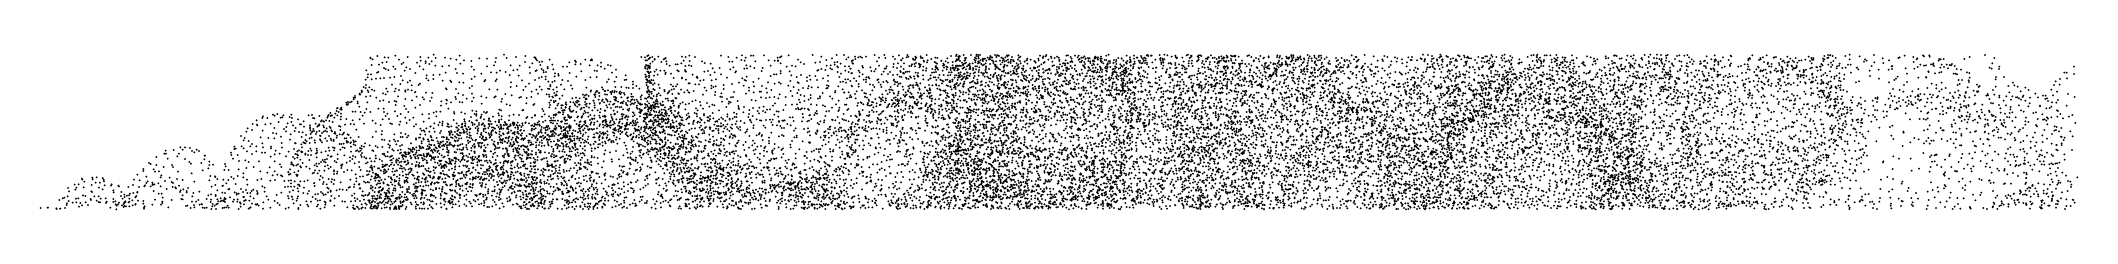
# Model space of a CAD drawing. Header units: metres. Extents: x -25 to 25, y -27.7 to 27.8.
# Drawn here: x -21.04 to 19.15, y 11.88 to 14.93 of the extents above; entities that cross this region are included whole.
import ezdxf

# ---------------------------------------------------------------- set-up
doc = ezdxf.new("R2010")
doc.units = ezdxf.units.M

msp = doc.modelspace()

# ---------------------------------------------------------------- linework, layer by layer
for p in [(-14.5327, 14.878, 13.5702), (-14.395, 14.911, 13.1467), (-14.2466, 14.882, 12.9093), (-14.173, 14.8797, 14.0159), (-14.0352, 14.9165, 12.7544), (-13.7965, 14.8928, 12.5867), (-13.5445, 14.8932, 12.4452), (-13.3871, 14.8747, 12.1059), (-13.2833, 14.9344, 11.5938), (-13.0572, 14.8792, 11.0458), (-12.7696, 14.92, 14.2666), (-12.0526, 14.8703, 10.8782), (-11.8928, 14.934, 14.512), (-11.6593, 14.8886, 11.0674), (-11.4734, 14.9106, 11.2648), (-11.2966, 14.8865, 13.6043), (-11.2779, 14.8747, 13.1325), (-9.1859, 14.8887, 12.8452), (-9.1107, 14.8848, 12.4788), (-9.063, 14.9078, 8.7754), (-9.0453, 14.9256, 13.7361), (-9.0143, 14.88, 8.2539), (-8.9628, 14.8896, 9.5657), (-8.8489, 14.8972, 8.0297), (-8.7006, 14.8742, 14.6043), (-8.3825, 14.8953, 10.8942), (-8.3106, 14.8926, 14.9722), (-8.2349, 14.9162, 11.088), (-8.1225, 14.8922, 7.6331), (-7.6096, 14.9166, 7.1586), (-7.4661, 14.8932, 15.1885), (-7.3032, 14.8756, 6.8831), (-7.1997, 14.9214, 6.7704), (-7.1256, 14.8756, 6.3427), (-7.0197, 14.917, 15.2083), (-6.9734, 14.9151, 5.892), (-6.7608, 14.9268, 15.097), (-6.4938, 14.8771, 4.8914), (-6.4472, 14.8831, 4.5767), (-6.4196, 14.9011, 14.9689), (-6.2733, 14.922, 15.0158), (-5.8027, 14.9306, 4.0677), (-5.6338, 14.9005, 15.1817), (-5.329, 14.9331, 14.9525), (-5.1854, 14.9309, -15.7196), (-5.1005, 14.8864, 14.7916), (-4.9643, 14.895, 10.2559), (-4.9019, 14.8811, 14.6255), (-4.8608, 14.8955, -15.0274), (-4.828, 14.8768, 3.4992), (-4.7514, 14.8986, 9.8345), (-4.5816, 14.9314, 9.8294), (-4.4949, 14.8794, 3.3936), (-4.3864, 14.9285, -14.9451), (-4.3696, 14.8737, 9.8167), (-4.2199, 14.8967, 3.3378), (-4.0951, 14.9258, -15.014), (-3.9489, 14.8856, 10.5892), (-3.9359, 14.9287, -24.2873), (-3.917, 14.8946, 9.6233), (-3.7761, 14.8941, 17.2957), (-3.7539, 14.8793, 17.5407), (-3.6706, 14.9014, 17.6725), (-3.6648, 14.8748, 9.4403), (-3.6312, 14.8731, 3.3268), (-3.5534, 14.9308, 16.7709), (-3.3841, 14.8768, 3.3049), (-3.0737, 14.9137, 9.9463), (-2.9733, 14.9116, 17.8622), (-2.9586, 14.9347, -17.2486), (-2.9254, 14.8941, 20.4188), (-2.9225, 14.9025, 9.2093), (-2.901, 14.8991, 6.4473), (-2.8998, 14.9031, 19.8067), (-2.8984, 14.9114, 3.2716), (-2.8224, 14.9301, 19.3103), (-2.6784, 14.93, 9.0421), (-2.6, 14.877, -13.0141), (-2.5719, 14.9099, 8.916), (-2.5626, 14.9349, -22.2281), (-2.534, 14.9006, 21.0846), (-2.5329, 14.9285, 18.4377), (-2.5006, 14.9301, -17.1302), (-2.3508, 14.8751, 3.3352), (-2.2976, 14.9087, 15.7802), (-2.2957, 14.889, 21.2284), (-2.263, 14.8868, -14.3923), (-2.2603, 14.8795, 18.1141), (-2.2029, 14.9298, 15.3774), (-2.1762, 14.8935, 3.3521), (-2.1615, 14.9244, 15.1648), (-2.1474, 14.9252, -18.4677), (-2.1228, 14.9094, 9.5383), (-2.0761, 14.8743, 14.9167), (-2.0022, 14.8836, -14.5935), (-1.9644, 14.9234, 14.4428), (-1.9591, 14.9022, 14.6097), (-1.9325, 14.9208, -16.1346), (-1.8674, 14.8883, -17.9297), (-1.7444, 14.9212, -14.6947), (-1.727, 14.8754, -22.6879), (-1.7015, 14.9005, -20.7874), (-1.3143, 14.9163, 6.7493), (-1.2569, 14.88, 3.4234), (-1.2532, 14.8735, -21.5393), (-1.2493, 14.9039, 21.1247), (-1.2061, 14.9031, 8.9255), (-1.1893, 14.9272, 6.8454), (-1.0985, 14.8974, -16.4157), (-1.0292, 14.8723, -23.3762), (-0.9804, 14.8945, -21.8027), (-0.9443, 14.8798, 8.7348), (-0.795, 14.9172, 8.6679), (-0.7645, 14.9252, -26.1323), (-0.7115, 14.8926, 21.373), (-0.6254, 14.9148, 5.0333), (-0.5692, 14.8829, 8.5087), (-0.5524, 14.9186, 4.1082), (-0.4993, 14.8791, 4.2708), (-0.4703, 14.8802, 3.8865), (-0.4413, 14.9028, 17.4844), (-0.2378, 14.8859, 8.2449), (-0.2231, 14.8957, 17.2677), (-0.2104, 14.8821, -8.494), (-0.1687, 14.8822, 21.2754), (-0.11, 14.9006, 22.5636), (-0.0076, 14.9178, -22.1654), (0.0422, 14.9346, -23.5659), (0.2281, 14.8739, -8.354), (0.3979, 14.9141, 13.4594), (0.4609, 14.8809, 21.9705), (0.5362, 14.9145, 14.4621), (0.5951, 14.8747, 21.5094), (0.6074, 14.8785, 16.366), (0.6759, 14.9125, 21.3271), (0.6934, 14.879, 14.934), (0.7407, 14.8762, 21.0093), (0.7863, 14.9205, 22.7171), (0.8006, 14.925, 15.3281), (0.8123, 14.9313, 20.8386), (0.8197, 14.9076, 15.5541), (0.8741, 14.9157, 8.1169), (0.891, 14.9187, 22.5666), (1.0442, 14.9324, 4.8147), (1.0465, 14.9277, 22.3557), (1.1362, 14.9347, 8.3241), (1.1988, 14.9248, 4.394), (1.2809, 14.895, 12.7971), (1.3518, 14.9193, 22.3181), (1.3587, 14.8894, 18.1127), (1.3869, 14.8754, 6.6226), (1.4938, 14.8783, 4.1067), (1.5778, 14.9251, 3.2804), (1.6039, 14.9343, 3.0993), (1.6372, 14.8722, 18.4176), (1.6556, 14.8844, 3.8752), (1.6659, 14.9157, 3.4945), (1.6786, 14.9085, 9.4437), (1.7964, 14.9024, 3.2619), (1.8153, 14.8772, 3.4465), (1.8217, 14.9228, 12.993), (1.8458, 14.9217, -8.6922), (1.8658, 14.9096, 22.1904), (1.9918, 14.8711, 22.0988), (1.9972, 14.881, 19.2652), (2.0119, 14.8845, 19.4479), (2.0594, 14.9247, 2.9597), (2.1327, 14.8756, 3.0981), (2.2167, 14.8913, 9.5849), (2.2186, 14.8728, 13.4942), (2.2626, 14.9044, 2.8453), (2.3064, 14.8821, 9.2241), (2.3239, 14.8752, 19.9656), (2.3702, 14.915, 2.7134), (2.3743, 14.8781, 8.0759), (2.3886, 14.8937, 8.3483), (2.4537, 14.9148, 20.1598), (2.4707, 14.9036, -8.718), (2.4818, 14.9015, 20.7559), (2.515, 14.9127, 6.272), (2.5332, 14.8974, 2.6478), (2.5381, 14.916, 20.5849), (2.6069, 14.8983, 6.1374), (2.7781, 14.9123, 5.9109), (2.809, 14.925, -13.1222), (2.8558, 14.8888, 2.6146), (3.0297, 14.9122, 5.5967), (3.1071, 14.8806, 13.9038), (3.1953, 14.9007, 5.3711), (3.1976, 14.8814, 2.8311), (3.3627, 14.8879, 6.7551), (3.3704, 14.9211, -8.8577), (3.4091, 14.8748, -14.2203), (3.4231, 14.9127, 2.9601), (3.5441, 14.8968, -14.6218), (3.5815, 14.8738, -15.438), (3.6078, 14.886, -3.957), (3.641, 14.9326, 3.0418), (3.6461, 14.9269, -3.7389), (3.6516, 14.8994, 10.9504), (3.6808, 14.9212, -3.5122), (3.6929, 14.8831, -1.9008), (3.7664, 14.8869, 13.8586), (3.8143, 14.8783, 10.5101), (3.8227, 14.9038, 5.4069), (3.966, 14.9306, 3.0983), (4.003, 14.9018, 13.6829), (4.098, 14.9169, 6.5628), (4.1029, 14.8837, -9.2368), (4.1812, 14.8886, 3.1867), (4.1898, 14.9154, 13.592), (4.2308, 14.916, 6.3444), (4.3432, 14.8859, 13.6219), (4.523, 14.8738, 13.6967), (4.8354, 14.9208, -20.5416), (4.9132, 14.891, -6.6005), (4.9244, 14.888, -16.1945), (5.0903, 14.9307, -20.2331), (5.2659, 14.9031, 3.368), (5.4763, 14.9109, -6.7311), (5.5398, 14.8933, 1.2416), (5.6932, 14.8837, -20.085), (5.9553, 14.8824, -16.5732), (6.0251, 14.8899, -16.3138), (6.2427, 14.9348, 10.0693), (6.343, 14.9327, -15.7051), (6.4189, 14.91, 10.4801), (6.566, 14.8757, -15.2281), (6.5789, 14.8926, 13.7306), (6.5842, 14.9343, -6.6939), (6.6072, 14.9046, 14.1863), (6.7049, 14.9124, 13.0953), (6.7075, 14.9027, 3.9583), (6.7361, 14.8923, 9.6184), (6.932, 14.9205, 4.1715), (6.9454, 14.917, 14.7552), (6.9662, 14.9063, 12.6228), (7.0489, 14.9167, 12.4548), (7.0644, 14.8855, -15.0254), (7.1085, 14.8803, 4.3405), (7.124, 14.8957, 12.943), (7.14, 14.8789, -7.2901), (7.3339, 14.893, 12.594), (7.4082, 14.8706, -7.4285), (7.4332, 14.8728, -19.1604), (7.4733, 14.9039, 4.9437), (7.5041, 14.9056, 8.9372), (7.5888, 14.9294, 8.4764), (7.608, 14.8962, 8.1911), (7.6883, 14.8908, 8.0183), (7.7863, 14.8716, -7.4441), (7.8071, 14.9144, 0.2235), (7.8526, 14.9339, -15.1212), (7.966, 14.9132, 7.5529), (8.0068, 14.8781, 7.3854), (8.3104, 14.8878, -17.9087), (8.3778, 14.922, -15.5506), (8.4245, 14.9296, 9.1033), (8.4852, 14.9136, 11.7624), (8.4914, 14.8874, -1.5), (8.5013, 14.9339, 8.5565), (8.5513, 14.8789, -7.648), (8.6408, 14.9227, -17.6919), (8.6845, 14.9206, 8.3317), (8.7523, 14.9251, -7.9293), (8.8719, 14.9296, 9.8619), (8.8975, 14.8801, 6.1711), (9.0012, 14.8857, 14.8974), (9.0455, 14.8802, 7.0078), (9.0509, 14.8776, 7.2961), (9.1847, 14.9223, 10.1153), (9.4811, 14.9021, 4.789), (9.5508, 14.8852, -8.3156), (9.8505, 14.9016, 4.8726), (9.9033, 14.8703, 14.2879), (10.012, 14.9149, 4.961), (10.0295, 14.9227, 14.0245), (10.0622, 14.9093, 0.0851), (10.276, 14.9155, 12.6863), (10.347, 14.9023, 12.8359), (10.3997, 14.9216, 5.299), (10.5553, 14.8741, -13.8411), (10.6183, 14.9326, 5.3097), (10.6938, 14.888, -8.3122), (10.7264, 14.9339, -14.2724), (10.8598, 14.9342, -6.4945), (10.9367, 14.9295, -15.0696), (11.0367, 14.914, -15.7776), (11.0682, 14.9296, -7.0294), (11.2569, 14.911, 3.0515), (11.3002, 14.9218, -4.7342), (11.398, 14.9152, -3.6572), (11.4614, 14.9294, 3.2609), (11.4949, 14.8866, -7.1637), (11.8414, 14.9027, -3.8889), (12, 14.9242, -7.1628), (12.1611, 14.8826, 4.3852), (12.3156, 14.9188, -1.3361), (12.3304, 14.9034, -7.6628), (12.6924, 14.8713, -2.9602), (12.7391, 14.9245, -2.6348), (12.9003, 14.8721, 4.3786), (12.9551, 14.8836, 8.4486), (13.0275, 14.9233, -2.3241), (13.1644, 14.8766, 4.572), (13.1774, 14.8867, -7.9831), (13.2058, 14.8904, -7.5475), (13.4321, 14.8942, -2.2206), (13.8509, 14.8989, 7.7234), (13.907, 14.8731, -2.4119), (14.1602, 14.9083, -2.9148), (14.225, 14.8706, -3.1818), (14.2346, 14.9311, 7.1105), (14.2392, 14.8762, 6.367), (14.2719, 14.9235, 6.5826), (14.284, 14.9301, 6.7793), (14.3302, 14.9105, -2.5938), (14.3893, 14.8712, -1.4268), (14.5784, 14.9082, -2.3657), (14.6607, 14.9341, -3.3656), (14.8592, 14.9037, 4.295), (15.1442, 14.9319, -2.4227), (15.6219, 14.8716, 4.1115), (15.6465, 14.8841, -2.1771), (15.7478, 14.9161, 2.2384), (15.9217, 14.8912, -2.2056), (16.1091, 14.9261, 1.5543), (16.1308, 14.9017, 3.4397), (16.2322, 14.9254, 4.0727), (16.2415, 14.8971, 1.2483), (17.0313, 14.8917, -0.1387), (17.3323, 14.9311, -0.6159), (-14.6073, 14.6238, 13.495), (-14.5838, 14.4886, 13.1119), (-14.5781, 14.5482, 13.6329), (-14.5263, 14.8643, 13.4167), (-14.5157, 14.5449, 12.9657), (-14.5034, 14.7346, 13.7829), (-14.4857, 14.8464, 13.2536), (-14.3967, 14.582, 12.7532), (-14.3733, 14.5914, 13.9523), (-14.3586, 14.7423, 12.8894), (-14.2971, 14.7773, 13.9898), (-14.2626, 14.6727, 12.6684), (-14.2617, 14.4727, 14.0292), (-14.2299, 14.6514, 14.0621), (-14.2107, 14.7945, 12.7626), (-14.1751, 14.6335, 12.5425), (-14.1404, 14.4829, 12.3579), (-14.0787, 14.6971, 14.112), (-14.0573, 14.4929, 14.1237), (-14.0358, 14.6533, 12.4345), (-13.963, 14.8397, 12.5989), (-13.9257, 14.518, 12.2021), (-13.9106, 14.7544, 12.4626), (-13.8784, 14.7801, 14.1112), (-13.8523, 14.6221, 14.1508), (-13.8228, 14.6853, 12.3058), (-13.7515, 14.6505, 12.1715), (-13.6428, 14.5768, 11.924), (-13.6092, 14.7788, 14.0892), (-13.559, 14.7065, 11.9958), (-13.5368, 14.8206, 12.2174), (-13.4832, 14.6451, 11.7596), (-13.4387, 14.8067, 14.0432), (-13.4379, 14.7743, 11.9174), (-13.4287, 14.4701, 11.4219), (-13.4204, 14.5252, 14.1694), (-13.3667, 14.7543, 11.6199), (-13.3206, 14.8052, 11.4201), (-13.29, 14.535, 11.1343), (-13.2475, 14.716, 14.0877), (-13.2442, 14.8698, 14.0031), (-13.1649, 14.5411, 10.9903), (-13.1084, 14.7031, 10.9908), (-13.0458, 14.5799, 14.2247), (-12.9779, 14.721, 10.8937), (-12.9472, 14.8595, 14.139), (-12.8503, 14.6539, 10.8265), (-12.8354, 14.8383, 10.8743), (-12.8232, 14.5728, 14.3859), (-12.758, 14.7595, 14.3563), (-12.7032, 14.561, 10.7875), (-12.683, 14.8278, 10.8349), (-12.5374, 14.811, 14.5053), (-12.5315, 14.7021, 10.7843), (-12.4832, 14.6403, 14.5858), (-12.4735, 14.5041, 10.7727), (-12.3813, 14.8635, 14.5476), (-12.3412, 14.5604, 14.6876), (-12.2309, 14.8586, 10.8384), (-12.228, 14.7034, 14.6185), (-12.1498, 14.5861, 14.6855), (-12.0922, 14.7229, 10.8166), (-12.0661, 14.7903, 14.5941), (-12.0365, 14.579, 10.8085), (-11.9727, 14.6182, 14.6322), (-11.8635, 14.5917, 10.8639), (-11.8433, 14.8695, 10.9625), (-11.7811, 14.5358, 14.5754), (-11.7605, 14.7243, 14.5411), (-11.7074, 14.6272, 10.9567), (-11.6292, 14.6393, 14.4807), (-11.6041, 14.5189, 11.0346), (-11.584, 14.7168, 11.0674), (-11.4793, 14.7945, 14.2878), (-11.3893, 14.6851, 11.2456), (-11.3828, 14.571, 14.2141), (-11.3334, 14.7671, 14.0256), (-11.2688, 14.6156, 13.9096), (-11.2641, 14.8527, 11.5034), (-11.2481, 14.6245, 11.4117), (-11.2424, 14.8226, 13.3755), (-11.2022, 14.4776, 13.7967), (-11.195, 14.7887, 13.0041), (-11.1743, 14.7308, 13.2225), (-11.1503, 14.4969, 13.6388), (-11.1489, 14.6512, 13.4777), (-11.145, 14.797, 12.8122), (-11.1155, 14.6281, 13.0558), (-11.1133, 14.5857, 13.315), (-11.0693, 14.5033, 12.9512), (-11.0634, 14.5917, 12.8091), (-11.0292, 14.6646, 11.7148), (-11.0291, 14.6924, 12.6194), (-10.9922, 14.8385, 12.2785), (-10.9382, 14.7422, 12.114), (-10.921, 14.6477, 11.9551), (-10.8922, 14.5099, 12.3606), (-10.885, 14.5688, 12.1792), (-10.8239, 14.552, 7.9159), (-10.8139, 14.5201, 7.397), (-10.7315, 14.6981, 7.7077), (-10.6507, 14.7017, 7.9608), (-10.6049, 14.783, 7.6675), (-10.5988, 14.5733, 7.1673), (-10.4954, 14.8165, 7.772), (-10.4843, 14.7485, 7.9993), (-10.4752, 14.7909, 7.4633), (-10.4691, 14.5038, 6.9947), (-10.382, 14.7546, 7.2932), (-10.3704, 14.61, 8.2145), (-10.2881, 14.8408, 7.5807), (-10.2037, 14.7269, 7.2233), (-10.1878, 14.4915, 6.8958), (-10.1847, 14.8265, 7.8704), (-10.1632, 14.8451, 7.7089), (-10.1591, 14.8229, 7.4786), (-10.1065, 14.622, 7.0698), (-10.0627, 14.4931, 8.3128), (-10.0576, 14.6146, 8.1995), (-10.047, 14.7282, 7.2737), (-9.9821, 14.7804, 7.8916), (-9.9781, 14.7002, 8.0559), (-9.9068, 14.6581, 7.2317), (-9.8421, 14.7338, 7.5222), (-9.7873, 14.719, 7.7613), (-9.7594, 14.5827, 7.2153), (-9.6825, 14.638, 7.8487), (-9.6775, 14.4969, 8.1541), (-9.4894, 14.5307, 7.6886), (-9.1082, 14.6925, 8.6799), (-9.1073, 14.6693, 8.4957), (-9.1042, 14.5425, 8.7686), (-9.1009, 14.8242, 13.2426), (-9.0999, 14.4947, 8.4831), (-9.0931, 14.7352, 13.0994), (-9.0827, 14.7166, 12.7257), (-9.0796, 14.5073, 13.6602), (-9.0745, 14.828, 13.5789), (-9.0671, 14.601, 13.3664), (-9.0624, 14.6503, 12.8775), (-9.0535, 14.7228, 13.8606), (-9.0487, 14.7118, 8.2415), (-9.0472, 14.5992, 9.7496), (-9.0441, 14.6857, 9.1151), (-9.0394, 14.5904, 9.5677), (-9.0362, 14.8483, 12.2901), (-9.0351, 14.4906, 9.2096), (-9.0349, 14.5183, 9.4038), (-9.0303, 14.5683, 8.1875), (-9.0277, 14.5182, 12.6356), (-9.0198, 14.7154, 14.0389), (-9.0196, 14.8646, 13.9297), (-9.0167, 14.6639, 9.9483), (-9.0135, 14.6905, 9.2691), (-9.0087, 14.7588, 9.6493), (-8.9968, 14.5909, 12.2477), (-8.9609, 14.7961, 14.1622), (-8.9312, 14.5238, 8.0659), (-8.9214, 14.5986, 10.2232), (-8.9194, 14.8533, 10.0073), (-8.9182, 14.8375, 12.0977), (-8.8896, 14.6405, 12.0269), (-8.8585, 14.5435, 14.4077), (-8.807, 14.6177, 10.4208), (-8.7914, 14.7949, 14.4856), (-8.7415, 14.8434, 11.846), (-8.7305, 14.62, 14.556), (-8.7187, 14.8578, 10.4246), (-8.7082, 14.5572, 10.5856), (-8.7035, 14.5819, 7.8597), (-8.69, 14.8057, 7.8688), (-8.6829, 14.7493, 10.5375), (-8.622, 14.7201, 11.6982), (-8.5958, 14.5606, 10.7595), (-8.5434, 14.4735, 7.7946), (-8.508, 14.7461, 10.801), (-8.4699, 14.6277, 14.8109), (-8.4681, 14.7479, 11.5758), (-8.4459, 14.606, 7.75), (-8.391, 14.7639, 7.7531), (-8.3774, 14.4828, 11.1827), (-8.3504, 14.8194, 11.4986), (-8.3244, 14.6363, 7.6588), (-8.3181, 14.7101, 11.1187), (-8.3156, 14.6096, 11.3806), (-8.2991, 14.5983, 14.9401), (-8.2403, 14.7257, 15.0037), (-8.23, 14.8088, 11.3146), (-8.1967, 14.7098, 7.5796), (-8.172, 14.5402, 7.3913), (-8.0928, 14.49, -13.5439), (-8.0813, 14.5027, 15.0678), (-8.0794, 14.4757, -13.775), (-8.0765, 14.4902, 7.194), (-7.9883, 14.8057, 15.1194), (-7.9397, 14.5988, 7.1536), (-7.9362, 14.7727, 7.3316), (-7.8667, 14.6144, 15.1858), (-7.8215, 14.5329, 6.9805), (-7.8171, 14.7597, 7.1939), (-7.7739, 14.6669, 7.076), (-7.7344, 14.5857, 15.2594), (-7.6359, 14.6724, 6.9902), (-7.6103, 14.5497, 6.8967), (-7.4925, 14.4836, 6.8218), (-7.4475, 14.7958, 6.9595), (-7.4279, 14.6498, 6.9029), (-7.385, 14.8, 15.3021), (-7.3679, 14.684, 15.4328), (-7.3252, 14.5857, 15.5484), (-7.312, 14.6075, 6.7968), (-7.2099, 14.8319, 15.313), (-7.1896, 14.47, 15.6909), (-7.1489, 14.6579, 6.3442), (-7.1464, 14.8184, 6.5589), (-7.1107, 14.7276, 6.0611), (-7.1036, 14.5027, 6.105), (-7.0974, 14.6678, 15.518), (-7.0336, 14.7065, 5.9089), (-6.951, 14.6718, 5.7834), (-6.9355, 14.8053, 15.3463), (-6.8055, 14.6144, 5.6435), (-6.7888, 14.6742, 15.4452), (-6.6692, 14.824, 5.5403), (-6.6333, 14.7181, 15.3065), (-6.6331, 14.5163, 5.483), (-6.5624, 14.5462, 15.4489), (-6.5512, 14.8207, 5.4267), (-6.5174, 14.5505, 5.3453), (-6.4888, 14.8224, 5.2282), (-6.4836, 14.8136, 5.0625), (-6.434, 14.5692, 4.8786), (-6.4329, 14.7671, 15.173), (-6.4325, 14.6111, 4.7117), (-6.313, 14.6989, 4.3997), (-6.2531, 14.6075, 15.3431), (-6.2261, 14.5268, 4.4067), (-6.2077, 14.7166, 4.2783), (-6.1342, 14.709, 15.2956), (-6.1189, 14.4935, 15.5046), (-6.0916, 14.8348, 15.2058), (-6.038, 14.7827, 4.1557), (-6.0297, 14.5363, 4.2203), (-5.9709, 14.7553, 15.3081), (-5.9163, 14.4914, 15.5561), (-5.8629, 14.5215, 4.1322), (-5.8598, 14.52, -14.9629), (-5.7522, 14.5172, -15.2794), (-5.7496, 14.7777, 4.0259), (-5.7081, 14.6216, -14.7613), (-5.6894, 14.6312, 15.4326), (-5.6582, 14.7886, 15.2894), (-5.6291, 14.656, 3.9727), (-5.5985, 14.4703, -14.429), (-5.5519, 14.6345, -14.6194), (-5.5297, 14.8292, 3.925), (-5.5263, 14.7169, -14.9777), (-5.4979, 14.5186, 15.4658), (-5.4501, 14.6697, -15.6476), (-5.4473, 14.7287, -15.2082), (-5.4225, 14.8672, 15.1135), (-5.4223, 14.6439, 3.8855), (-5.3682, 14.7413, 15.1881), (-5.3657, 14.7853, 3.8353), (-5.3183, 14.7029, -15.9936), (-5.3141, 14.7902, -15.4292), (-5.3116, 14.597, 15.2931), (-5.303, 14.687, -14.6206), (-5.2771, 14.4936, -16.321), (-5.2493, 14.7573, -14.8512), (-5.2419, 14.564, 3.8054), (-5.1624, 14.7049, 3.7183), (-5.1593, 14.6198, 15.1433), (-5.1355, 14.8439, -15.1989), (-5.0911, 14.5913, -16.593), (-5.0838, 14.7037, -14.6442), (-5.0554, 14.6613, 9.9624), (-5.0517, 14.6571, 14.9889), (-5.0415, 14.5661, 3.701), (-5.0301, 14.8124, 10.1418), (-5.0269, 14.82, -16.3734), (-5.023, 14.5744, 10.1921), (-5.0178, 14.7687, -14.8598), (-5.0071, 14.8215, 3.6069), (-5.0046, 14.7557, 14.8303), (-4.9885, 14.4685, 15.1233), (-4.959, 14.8499, 9.9124), (-4.8939, 14.6186, 10.3218), (-4.879, 14.5096, -16.9479), (-4.8725, 14.5905, 9.8325), (-4.8209, 14.7124, 3.5229), (-4.8145, 14.5485, -14.4816), (-4.8096, 14.6804, 14.7075), (-4.743, 14.4915, 9.8291), (-4.7046, 14.4919, -17.0828), (-4.6611, 14.6863, 10.5101), (-4.6417, 14.6154, 14.6325), (-4.5836, 14.6039, 3.4789), (-4.5596, 14.6521, -14.7326), (-4.5316, 14.8069, -16.9158), (-4.4925, 14.7211, 14.5731), (-4.4397, 14.5478, 14.6516), (-4.4014, 14.6018, 10.5509), (-4.3839, 14.663, 3.4114), (-4.3572, 14.6678, -17.0907), (-4.3386, 14.7065, 14.6092), (-4.3147, 14.5515, 9.8692), (-4.2787, 14.597, 14.7124), (-4.2194, 14.5366, 3.4529), (-4.2098, 14.6934, -14.8904), (-4.2012, 14.7552, 10.6316), (-4.1782, 14.8483, 14.6517), (-4.1362, 14.6763, 14.7703), (-4.1313, 14.5441, -17.2236), (-4.115, 14.766, -17.1027), (-4.0844, 14.5016, 17.1753), (-4.0691, 14.6163, 9.7989), (-4.0642, 14.5906, 3.4266), (-4.0562, 14.7027, 10.541), (-4.0559, 14.8283, -24.0512), (-4.0544, 14.826, 9.7308), (-4.0506, 14.492, 10.2607), (-4.029, 14.8625, 14.7178), (-4.0216, 14.5754, 17.433), (-4.008, 14.651, 14.9227), (-4.0039, 14.5708, 17.0011), (-4.0032, 14.6548, -24.2513), (-4.0026, 14.7626, 3.3604), (-4.0003, 14.5585, 15.2369), (-3.9654, 14.5951, -23.5791), (-3.9597, 14.481, -24.3663), (-3.9313, 14.5975, -17.2654), (-3.8922, 14.7158, 9.6634), (-3.8915, 14.602, 16.7885), (-3.8843, 14.5095, -23.405), (-3.8584, 14.4814, -24.5554), (-3.8544, 14.7147, 17.6937), (-3.843, 14.7482, 16.915), (-3.8213, 14.857, 3.3352), (-3.8181, 14.8354, 17.1325), (-3.8016, 14.51, -14.9971), (-3.7975, 14.7517, -24.5846), (-3.7816, 14.8343, 10.355), (-3.7797, 14.7068, 17.8531), (-3.7723, 14.5834, 15.3888), (-3.7699, 14.8639, 14.7829), (-3.7615, 14.7687, 14.9432), (-3.7394, 14.5248, 16.5696), (-3.7259, 14.4995, -17.4467), (-3.7224, 14.5734, 9.5326), (-3.7156, 14.5068, -23.1325), (-3.7041, 14.751, 10.2441), (-3.7013, 14.7571, -15.1604), (-3.6955, 14.6882, 15.1683), (-3.6852, 14.7243, 9.4877), (-3.6842, 14.7018, -17.3313), (-3.6716, 14.7377, 16.6563), (-3.6658, 14.8696, -24.7022), (-3.626, 14.5259, 18.0737), (-3.622, 14.625, 10.1592), (-3.6175, 14.699, 17.9953), (-3.6124, 14.8154, 17.8883), (-3.6021, 14.7994, 14.8957), (-3.5645, 14.6231, 16.4922), (-3.5576, 14.6654, 3.4087), (-3.5475, 14.7844, -23.2227), (-3.5302, 14.8247, -24.8688), (-3.4754, 14.4704, -12.1424), (-3.4728, 14.5277, -15.2112), (-3.4627, 14.8515, 10.1069), (-3.4502, 14.5818, -17.5456), (-3.4402, 14.6506, 15.3018), (-3.4167, 14.4878, -22.5123), (-3.4071, 14.584, -11.866), (-3.3949, 14.7942, -23.0619), (-3.3821, 14.4865, -11.651), (-3.3799, 14.6433, -25.0322), (-3.3766, 14.7014, 10.082), (-3.3755, 14.7794, 9.3013), (-3.3715, 14.6893, 3.3835), (-3.3659, 14.7148, 15.0877), (-3.3657, 14.596, 18.1442), (-3.3539, 14.6739, -12.2273), (-3.3478, 14.7583, 14.9163), (-3.3441, 14.868, -25.0306), (-3.3386, 14.6751, 16.4286), (-3.3262, 14.6368, 9.255), (-3.3235, 14.483, 9.2152), (-3.3023, 14.5353, 10.0629), (-3.2655, 14.8129, 14.6945), (-3.2646, 14.8187, 18.0202), (-3.236, 14.6208, -11.4017), (-3.2322, 14.7178, -11.6411), (-3.2235, 14.7608, -12.4008), (-3.2167, 14.5365, -11.0151), (-3.2088, 14.6827, 3.3671), (-3.2068, 14.7343, 10.0054), (-3.1744, 14.8062, 16.5202), (-3.1642, 14.6995, 14.8477), (-3.1599, 14.6459, 15.1616), (-3.1459, 14.6961, 9.2428), (-3.1444, 14.8615, 14.5286), (-3.1444, 14.6876, 16.4011), (-3.1329, 14.5299, 16.1832), (-3.128, 14.7776, -17.4351), (-3.1124, 14.5854, -25.2005), (-3.0866, 14.5324, 10.0061), (-3.0815, 14.6367, 18.1169), (-3.0799, 14.6756, -22.3214), (-3.0634, 14.5865, 15.3171), (-3.0567, 14.5848, 7.001), (-3.0463, 14.6749, -12.6707), (-3.0422, 14.7933, 7.0472), (-3.0365, 14.7234, 7.2388), (-3.0236, 14.6623, 14.7137), (-3.0162, 14.6764, -10.9799), (-3.0059, 14.6283, 14.9454), (-3.0018, 14.6363, 19.7799), (-2.9985, 14.4818, 20.3063), (-2.9954, 14.5289, 19.6021), (-2.9847, 14.6759, 20.0974), (-2.9805, 14.8033, -11.1737), (-2.9766, 14.7214, 7.4204), (-2.9722, 14.6905, 3.3446), (-2.9599, 14.8263, 6.601), (-2.9597, 14.8469, 14.4387), (-2.9585, 14.5256, 3.4382), (-2.9492, 14.6256, 16.133), (-2.948, 14.8335, 19.9623), (-2.9457, 14.7181, 16.3364), (-2.9434, 14.8388, -15.4581), (-2.9415, 14.659, 20.2827), (-2.9366, 14.4838, 19.4368), (-2.9278, 14.4831, 6.72), (-2.9248, 14.7109, -25.3266), (-2.9223, 14.8639, 7.4913), (-2.9217, 14.5725, 18.0803), (-2.9195, 14.8359, 9.9282), (-2.9183, 14.5684, 15.7908), (-2.9182, 14.6481, 19.4803), (-2.9109, 14.5244, 9.8516), (-2.9049, 14.5087, 15.4643), (-2.9013, 14.7179, -17.4746), (-2.8967, 14.493, 7.6179), (-2.8952, 14.8087, 19.5916), (-2.8884, 14.5429, 15.1887), (-2.8786, 14.5854, 14.7498), (-2.8717, 14.7132, 19.3415), (-2.8576, 14.5155, 19.2671), (-2.8572, 14.776, 20.5538), (-2.8437, 14.7407, -22.1595), (-2.8421, 14.6594, -10.8124), (-2.8369, 14.7262, -12.8083), (-2.8291, 14.6737, 19.1899), (-2.8259, 14.4846, -10.6739), (-2.8251, 14.7543, 9.181), (-2.8156, 14.5558, 9.6783), (-2.8093, 14.8196, -10.9613), (-2.8091, 14.6877, 17.9932), (-2.8059, 14.5022, 9.2247), (-2.8, 14.5625, 14.5452), (-2.793, 14.764, 6.3711), (-2.7927, 14.8678, 17.8416), (-2.7916, 14.8317, 19.1449), (-2.7781, 14.6441, 7.72), (-2.7763, 14.8691, -25.4616), (-2.7738, 14.7793, 16.2272), (-2.7687, 14.4934, 14.9662), (-2.7579, 14.5874, 9.536), (-2.7548, 14.7055, -15.4789), (-2.7547, 14.5288, 18.0322), (-2.753, 14.4743, -13.1223), (-2.7457, 14.5781, 15.6039), (-2.7414, 14.4694, 15.2345), (-2.7328, 14.7342, 20.7433), (-2.7176, 14.5205, 20.7102), (-2.7149, 14.7261, 3.3307), (-2.7106, 14.7304, 6.2285), (-2.7106, 14.651, 15.8296), (-2.7053, 14.7605, 9.8064), (-2.705, 14.5176, -25.4131), (-2.7002, 14.6831, 9.6448), (-2.6977, 14.7072, 14.3964), (-2.6907, 14.652, -13.0028), (-2.6905, 14.5589, -17.5744), (-2.6444, 14.7656, 18.9062), (-2.6398, 14.6353, 7.8949), (-2.6361, 14.6755, 9.4689), (-2.63, 14.6621, 9.1004), (-2.624, 14.4759, -15.467), (-2.622, 14.5687, 14.4299), (-2.6121, 14.8372, -25.63), (-2.608, 14.5123, 15.3697), (-2.6005, 14.59, 20.8248), (-2.5936, 14.7047, -21.9878), (-2.5929, 14.7863, -17.3597), (-2.589, 14.8163, -15.6169), (-2.5814, 14.6493, 9.326), (-2.5689, 14.8601, 16.1296), (-2.5566, 14.7074, 17.9045), (-2.5419, 14.7673, 7.9562), (-2.5338, 14.7999, 9.6516), (-2.532, 14.7983, 18.7381), (-2.5318, 14.8065, -10.7404), (-2.5267, 14.8673, 9.8131), (-2.5256, 14.5959, 8.1127), (-2.5251, 14.5188, -21.7639), (-2.52, 14.6306, -13.2555), (-2.5106, 14.685, 3.3345), (-2.5066, 14.7811, 8.8467), (-2.4954, 14.8255, 15.9673), (-2.4765, 14.5789, 8.2583), (-2.4751, 14.7534, 15.7598), (-2.4504, 14.8385, 18.5567), (-2.4495, 14.724, -13.8754), (-2.4426, 14.8553, 8.1585), (-2.4418, 14.5362, 15.2448), (-2.4387, 14.5663, -13.6077), (-2.4378, 14.8083, 9.4976), (-2.4377, 14.5661, -15.5549), (-2.419, 14.7416, 8.3258), (-2.4187, 14.8494, 8.6109), (-2.4186, 14.568, 6.2149), (-2.4076, 14.5014, -10.4806), (-2.4026, 14.8583, 17.8497), (-2.3926, 14.6345, 8.9099), (-2.3902, 14.7683, 6.2105), (-2.3857, 14.594, 8.7173), (-2.3833, 14.684, 17.904), (-2.3806, 14.6502, -14.0898), (-2.3783, 14.7069, 15.3752), (-2.3754, 14.8154, 14.3585), (-2.3666, 14.5813, 18.6967), (-2.3646, 14.5794, 8.4661), (-2.3546, 14.5028, 20.9602), (-2.3281, 14.4772, 14.3795), (-2.3245, 14.6553, -25.8372), (-2.3205, 14.8429, 18.3225), (-2.3113, 14.8646, -10.6293), (-2.3008, 14.7522, 15.2436), (-2.2997, 14.8416, 15.4901), (-2.2886, 14.5314, 8.5968), (-2.262, 14.8276, -19.3066), (-2.241, 14.4981, -14.2352), (-2.2394, 14.7743, 9.2987), (-2.2356, 14.8062, -15.7712), (-2.2351, 14.5169, -17.4489), (-2.2265, 14.5496, -21.794), (-2.2117, 14.7361, -18.7758), (-2.2004, 14.5739, 3.1691), (-2.1958, 14.7022, 6.3509), (-2.1944, 14.6552, -14.3874), (-2.1884, 14.7309, -10.3109), (-2.1884, 14.7064, 17.9119), (-2.1864, 14.8026, -25.9515), (-2.1776, 14.6968, 21.1345), (-2.1709, 14.5152, 14.8078), (-2.1657, 14.6799, 9.1241), (-2.1617, 14.475, 3.0335), (-2.1597, 14.6862, 14.9035), (-2.1497, 14.4707, 18.5825), (-2.1308, 14.6579, 18.4766), (-2.1303, 14.5373, 8.6995), (-2.1074, 14.8165, 18.1396), (-2.1039, 14.639, -19.7209), (-2.0991, 14.5037, 6.4107), (-2.0937, 14.7478, 3.2606), (-2.093, 14.4736, 8.5272), (-2.0738, 14.5271, -15.5717), (-2.0688, 14.6049, 8.8691), (-2.0579, 14.7877, 14.3527), (-2.0445, 14.827, -16.9314), (-2.0439, 14.8616, -15.885), (-2.0352, 14.8454, -9.914), (-2.0341, 14.6992, -19.9122), (-2.034, 14.6036, -18.363), (-2.0297, 14.6774, 3.1316), (-2.0247, 14.6297, 14.6504), (-2.0194, 14.7145, -17.1089), (-2.0175, 14.7052, 21.17), (-2.0147, 14.5172, -25.9048), (-2.0146, 14.7384, 18.2414), (-2.012, 14.8059, -18.2509), (-1.9906, 14.5733, -21.9507), (-1.9777, 14.8153, -8.9803), (-1.9672, 14.716, 9.1457), (-1.9593, 14.722, -15.7442), (-1.9517, 14.5643, -20.1691), (-1.9467, 14.8362, -9.4588), (-1.9378, 14.7851, 6.463), (-1.9377, 14.5786, 21.0597), (-1.936, 14.7835, -9.2189), (-1.9329, 14.5662, 18.3701), (-1.8975, 14.5997, -14.656), (-1.8947, 14.7744, 18.0451), (-1.8925, 14.8055, -8.7008), (-1.887, 14.5372, -18.0226), (-1.886, 14.8409, -25.9977), (-1.8635, 14.7119, 3.0331), (-1.8467, 14.5614, 8.6318), (-1.8465, 14.8309, 3.2333), (-1.8442, 14.6219, 6.5415), (-1.8394, 14.8112, -16.709), (-1.8314, 14.8071, -22.4271), (-1.8259, 14.5863, -9.4272), (-1.8245, 14.6693, -22.2543), (-1.81, 14.5591, -20.4853), (-1.8046, 14.7018, -17.7999), (-1.7836, 14.6375, 8.9238), (-1.7784, 14.6066, -9.0508), (-1.7765, 14.5468, -14.8655), (-1.7747, 14.7633, 9.173), (-1.7665, 14.6515, -17.5786), (-1.7657, 14.7214, 21.1316), (-1.7535, 14.5589, 2.8101), (-1.7504, 14.8403, -16.4256), (-1.743, 14.7373, -17.141), (-1.7426, 14.4988, 6.6002), (-1.7416, 14.6721, 2.9202), (-1.7302, 14.691, -20.794), (-1.7085, 14.8148, 3.16), (-1.6962, 14.7646, -8.5661), (-1.6762, 14.5795, 8.6495), (-1.6688, 14.6681, -22.5248), (-1.6653, 14.5399, 17.8824), (-1.6482, 14.6328, 20.9978), (-1.6472, 14.6578, 17.9934), (-1.6451, 14.7115, -25.9697), (-1.6348, 14.505, 20.8805), (-1.6332, 14.5245, -22.3707), (-1.6283, 14.4696, -15.1372), (-1.621, 14.7997, -16.8938), (-1.6151, 14.5961, 18.1409), (-1.5936, 14.5128, -8.9437), (-1.5926, 14.6206, -8.6952), (-1.5859, 14.8234, 6.6142), (-1.5734, 14.4825, 6.6828), (-1.5718, 14.8329, -14.832), (-1.5674, 14.7619, -21.1191), (-1.5669, 14.858, 3.2289), (-1.5252, 14.5344, -21.2333), (-1.506, 14.6681, -16.4906), (-1.5005, 14.8406, 9.1131), (-1.4712, 14.6186, -16.2519), (-1.4572, 14.513, 22.8726), (-1.4354, 14.6873, -8.5697), (-1.4339, 14.6621, 20.9255), (-1.4305, 14.8138, 3.1495), (-1.406, 14.6741, -21.4205), (-1.4049, 14.7932, 21.0261), (-1.4029, 14.7781, 8.9468), (-1.3837, 14.6109, 8.6783), (-1.3603, 14.6917, 6.8377), (-1.3486, 14.5757, -15.2268), (-1.3481, 14.8562, 3.2963), (-1.3418, 14.8252, -15.0394), (-1.3413, 14.5278, 20.806), (-1.3393, 14.5759, 23.1422), (-1.3371, 14.6325, 22.9835), (-1.327, 14.7115, 8.808), (-1.3241, 14.5033, 8.4751), (-1.2864, 14.7476, -16.5212), (-1.28, 14.4992, -16.3339), (-1.2574, 14.6547, 22.7665), (-1.2467, 14.5827, 17.9062), (-1.2455, 14.5892, 6.9576), (-1.2422, 14.774, -8.4883), (-1.223, 14.7935, 3.2197), (-1.2118, 14.6209, 8.6645), (-1.1756, 14.6341, 20.8764), (-1.1593, 14.4751, -23.0622), (-1.157, 14.5679, 22.4862), (-1.1542, 14.8353, -26.0013), (-1.1419, 14.6485, 22.6173), (-1.1289, 14.6507, -23.2349), (-1.1288, 14.663, -15.2759), (-1.1265, 14.6346, -25.9294), (-1.1017, 14.5684, -8.661), (-1.0912, 14.8687, 21.1512), (-1.0731, 14.7152, 23.1703), (-1.0708, 14.8005, 3.3187), (-1.0414, 14.7272, 22.734), (-1.0119, 14.5391, 18.0022), (-1.0052, 14.5456, -16.2408), (-0.9859, 14.6424, 22.5358), (-0.9802, 14.6924, 7.0718), (-0.9729, 14.5983, 17.8181), (-0.9729, 14.5714, -21.9154), (-0.9584, 14.5774, 2.9801), (-0.9437, 14.6952, 3.1864), (-0.941, 14.5122, 8.5346), (-0.9408, 14.6587, 23.3119), (-0.9348, 14.8111, 3.4047), (-0.9321, 14.5367, 20.9242), (-0.932, 14.8382, 21.2148), (-0.9216, 14.7473, 23.1557), (-0.9099, 14.5297, -25.9252), (-0.905, 14.522, 22.3424), (-0.8995, 14.5646, -15.4727), (-0.8808, 14.7039, 22.6579), (-0.8688, 14.5535, 7.1264), (-0.8603, 14.7624, -21.9329), (-0.857, 14.6287, -8.6058), (-0.8406, 14.7657, 8.6304), (-0.823, 14.7239, -26.0195), (-0.8229, 14.4872, 2.881), (-0.816, 14.7604, -15.9664), (-0.8128, 14.555, 17.9651), (-0.8099, 14.8237, -8.5142), (-0.8027, 14.6707, 21.1338), (-0.7963, 14.6295, 8.5633), (-0.7894, 14.6129, 17.7866), (-0.7809, 14.6847, 7.1154), (-0.7703, 14.769, 22.9114), (-0.7676, 14.6524, 23.2836), (-0.7645, 14.7661, 21.2539), (-0.7429, 14.6546, 22.5524), (-0.7161, 14.793, 3.3769), (-0.712, 14.5446, 21.0445), (-0.7095, 14.7139, 23.1474), (-0.6897, 14.8606, 7.0512), (-0.6877, 14.8094, 8.5765), (-0.6871, 14.4789, 23.455), (-0.6855, 14.6705, 17.5714), (-0.6753, 14.7949, -23.5814), (-0.6721, 14.5119, 22.3166), (-0.6661, 14.5231, 2.9192), (-0.6628, 14.5179, 17.515), (-0.6322, 14.6523, 3.0993), (-0.626, 14.7248, 22.7645), (-0.604, 14.6167, 21.1481), (-0.6015, 14.6136, -8.6087), (-0.5766, 14.5382, -23.5036), (-0.5539, 14.8404, 3.4854), (-0.5365, 14.8423, 4.672), (-0.5341, 14.5522, 7.1119), (-0.5296, 14.854, 5.161), (-0.5285, 14.5306, 17.4029), (-0.5261, 14.7907, 5.0087), (-0.497, 14.7939, 7.0323), (-0.4914, 14.6369, 17.8581), (-0.487, 14.8169, -23.6768), (-0.4815, 14.5646, -22.062), (-0.4672, 14.724, 22.7235), (-0.4528, 14.7104, 21.2471), (-0.4423, 14.7055, 4.9042), (-0.442, 14.7937, 4.5539), (-0.4386, 14.6961, 22.9711), (-0.4279, 14.6738, 22.4906), (-0.4246, 14.751, 17.7547), (-0.4206, 14.5062, 2.8952), (-0.4179, 14.8494, 21.3529), (-0.4117, 14.8613, 4.0428), (-0.3915, 14.5174, 23.3026), (-0.3899, 14.5682, 17.2896), (-0.3706, 14.6113, 22.2849), (-0.3659, 14.8688, 8.336), (-0.3649, 14.695, 7.009), (-0.3608, 14.8569, -22.0198), (-0.3596, 14.8088, 17.3507), (-0.3532, 14.6245, 8.2299), (-0.3453, 14.6741, 5.0509), (-0.338, 14.8629, 3.6137), (-0.326, 14.5117, 17.9237), (-0.3248, 14.77, 4.3586), (-0.3237, 14.8033, 3.3478), (-0.3215, 14.6364, 3.051), (-0.2907, 14.6065, -23.5882), (-0.2902, 14.7246, 5.1966), (-0.277, 14.5101, 22.0679), (-0.2714, 14.8271, -26.0101), (-0.2699, 14.672, 17.2383), (-0.2688, 14.8132, 4.1354), (-0.2649, 14.8113, 6.8642), (-0.2622, 14.7582, 22.852), (-0.2618, 14.6102, 17.8095), (-0.2537, 14.5853, 4.7387), (-0.2483, 14.7392, 21.2162), (-0.2482, 14.5953, -8.5897), (-0.2425, 14.8079, 22.5369), (-0.2339, 14.8576, 3.864), (-0.2294, 14.6174, 6.9318), (-0.2235, 14.8674, 5.5084), (-0.217, 14.6775, 4.4319), (-0.2021, 14.5801, 17.1243), (-0.1868, 14.592, -22.1461), (-0.1752, 14.8511, 3.5818), (-0.1748, 14.6373, 8.0897), (-0.1744, 14.7458, 3.2449), (-0.1699, 14.8388, 22.7341), (-0.165, 14.5031, 23.3012), (-0.145, 14.5844, 4.5814), (-0.1398, 14.5137, 5.004), (-0.1327, 14.7011, 22.1021), (-0.1261, 14.8565, 5.6448), (-0.1211, 14.8184, 3.4194), (-0.1198, 14.6827, 23.1026), (-0.1191, 14.6344, -25.9472), (-0.1189, 14.6695, 6.7844), (-0.1169, 14.8146, 22.9008), (-0.1089, 14.4963, 21.9132), (-0.101, 14.8044, 22.2217), (-0.1008, 14.7881, 6.6476), (-0.0991, 14.857, 17.6381), (-0.0917, 14.597, 5.1679), (-0.0887, 14.5107, 16.9668), (-0.0865, 14.6384, -23.5409), (-0.0685, 14.7677, 17.0874), (-0.0413, 14.8321, 6.1246), (-0.0268, 14.6893, 3.2163), (-0.0261, 14.67, 21.1217), (-0.0122, 14.5371, 4.506), (-0.0115, 14.6999, 5.4164), (-0.011, 14.6198, -8.4457), (-0.0084, 14.8338, 3.6791), (-0.0015, 14.6159, 6.6539), (0.0075, 14.7335, 4.098), (0.0082, 14.6614, 17.6774), (0.0085, 14.6031, 5.2899), (0.0203, 14.7624, 5.998), (0.0223, 14.6896, 6.5023), (0.028, 14.755, -22.3285), (0.0421, 14.8046, 23.0271), (0.05, 14.4915, -8.2894), (0.0626, 14.8143, -25.8839), (0.0627, 14.7731, 3.9371), (0.0735, 14.6906, 6.2408), (0.0889, 14.4773, 17.7632), (0.1081, 14.5187, 21.7963), (0.1124, 14.5767, -23.397), (0.1168, 14.5571, 6.4086), (0.1185, 14.6495, 6.084), (0.1225, 14.5929, 16.807), (0.128, 14.5536, 7.9634), (0.129, 14.6527, 5.9236), (0.1335, 14.7687, 21.0993), (0.1414, 14.7788, 3.8041), (0.1429, 14.8327, 8.0215), (0.1504, 14.595, 21.0905), (0.1569, 14.6118, 5.5935), (0.1618, 14.7037, 23.1685), (0.1653, 14.6626, -22.7185), (0.1825, 14.5005, -23.2017), (0.1846, 14.5887, 3.172), (0.1866, 14.7984, 16.8496), (0.193, 14.685, 3.3815), (0.1934, 14.8341, 17.6002), (0.1937, 14.7507, 3.5905), (0.1978, 14.5781, 5.7657), (0.2007, 14.5343, 6.1941), (0.204, 14.5319, 23.3164), (0.2305, 14.5083, 17.704), (0.239, 14.6591, 4.0514), (0.2681, 14.7487, 13.7738), (0.2686, 14.6725, 14.0026), (0.2721, 14.5767, 4.2366), (0.2725, 14.5181, 13.9308), (0.2865, 14.7158, 7.9759), (0.2891, 14.4705, 5.9325), (0.2928, 14.8574, 22.021), (0.2983, 14.5408, 13.6829), (0.2989, 14.8676, 21.0345), (0.302, 14.6009, 3.2948), (0.3146, 14.6962, 13.5931), (0.3274, 14.8164, -22.9257), (0.3278, 14.6025, 21.1475), (0.3299, 14.5464, -25.8485), (0.3352, 14.6296, -23.137), (0.3442, 14.7298, 16.6494), (0.3508, 14.5805, 14.4724), (0.3579, 14.5167, 14.7417), (0.3612, 14.6612, 3.8599), (0.3691, 14.5578, 13.5095), (0.3692, 14.6178, 21.6401), (0.3806, 14.7863, 21.8422), (0.3812, 14.6456, 3.5456), (0.3832, 14.6805, 23.1935), (0.3854, 14.5904, 16.5069), (0.3941, 14.7633, -25.7771), (0.3947, 14.7596, 13.4636), (0.395, 14.6102, 4.072), (0.4008, 14.5097, 14.9545), (0.4066, 14.809, 14.3429), (0.4298, 14.6602, 21.3207), (0.435, 14.5403, 17.6617), (0.4488, 14.5636, 3.3747), (0.4571, 14.7855, 14.4924), (0.4625, 14.8423, 23.0245), (0.4657, 14.8402, -8.181), (0.4715, 14.626, 3.7169), (0.472, 14.7283, 21.4615), (0.4725, 14.8114, 17.6029), (0.4739, 14.7216, 7.9728), (0.475, 14.789, 21.0206), (0.4815, 14.5498, 15.1212), (0.495, 14.5419, 23.2751), (0.5213, 14.6693, 14.9975), (0.5282, 14.7457, 16.3946), (0.5285, 14.7001, -7.9819), (0.5373, 14.8557, 21.834), (0.5502, 14.7981, 21.3242), (0.5525, 14.7556, 14.8256), (0.5635, 14.4737, 7.9294), (0.6271, 14.5854, 16.032), (0.6285, 14.8213, 21.13), (0.6332, 14.6812, 23.1316), (0.6341, 14.5401, 15.8153), (0.6418, 14.6632, 13.1431), (0.6446, 14.5677, 15.5784), (0.6509, 14.7817, 15.0849), (0.6557, 14.811, 17.6289), (0.6628, 14.5098, 4.0729), (0.6854, 14.765, 15.2545), (0.6857, 14.6853, 15.4063), (0.7115, 14.5121, 17.6797), (0.7122, 14.774, 16.0539), (0.7139, 14.8496, 13.1179), (0.7306, 14.8109, 22.9527), (0.7333, 14.6211, 7.9871), (0.7364, 14.8149, -25.6006), (0.7451, 14.4961, 3.6789), (0.7595, 14.7726, 15.693), (0.7634, 14.5923, -25.6704), (0.7704, 14.8262, 8.0326), (0.7719, 14.8665, 15.9244), (0.793, 14.4824, 3.881), (0.7952, 14.7437, 13.0316), (0.7966, 14.7755, -8.0396), (0.8109, 14.5547, 12.9593), (0.8301, 14.6953, 23.0105), (0.9021, 14.7822, 17.69), (0.9164, 14.6696, 12.9442), (0.9591, 14.8374, 22.6862), (0.9652, 14.5926, 8.0624), (0.9699, 14.4691, 23.0865), (0.9753, 14.6809, 22.9078), (0.9811, 14.6811, -7.9508), (1.0322, 14.4906, -25.6054), (1.0515, 14.853, 8.2182), (1.0672, 14.8202, 4.9706), (1.0674, 14.8698, 5.5614), (1.0775, 14.755, 4.804), (1.0792, 14.515, -7.7916), (1.0799, 14.7805, 17.7993), (1.105, 14.6679, 12.8827), (1.1077, 14.8421, 22.5311), (1.1082, 14.8556, 4.5576), (1.1096, 14.8132, 5.3117), (1.1185, 14.7218, 6.2047), (1.1208, 14.7763, -8.1991), (1.137, 14.8473, 12.8465), (1.1693, 14.5843, 17.8958), (1.1721, 14.5886, 22.8162), (1.1722, 14.5778, 5.9691), (1.1744, 14.6079, 5.7626), (1.192, 14.6453, 5.5895), (1.2221, 14.7638, -25.3349), (1.2298, 14.4877, 5.1278), (1.2393, 14.5437, 6.1458), (1.2473, 14.6748, 22.6678), (1.2528, 14.5349, 4.5011), (1.256, 14.7692, 22.5353), (1.2617, 14.5012, 5.3844), (1.2773, 14.7554, 17.9901), (1.3361, 14.5323, -25.4115), (1.3492, 14.5557, 4.375), (1.3539, 14.7712, 8.5147), (1.3552, 14.6682, -8.2333), (1.3582, 14.7313, 6.5184), (1.3713, 14.5357, 12.9272), (1.3768, 14.5915, 18.129), (1.3811, 14.8673, 8.6686), (1.3834, 14.6825, 12.869), (1.3883, 14.5411, 22.6741), (1.4061, 14.5727, 6.4312), (1.4271, 14.7448, 22.4783), (1.4304, 14.4943, 8.2872), (1.4488, 14.4947, -8.0809), (1.4496, 14.5838, 8.4348), (1.4866, 14.5381, 4.2421), (1.4868, 14.7274, 4.1715), (1.4917, 14.668, 18.235), (1.5119, 14.7144, -25.2417), (1.522, 14.8015, 9.0877), (1.5404, 14.6848, -8.3965), (1.5433, 14.6492, 8.8957), (1.5435, 14.5891, 12.9416), (1.5712, 14.5873, 8.7518), (1.5771, 14.6599, 9.0592), (1.6159, 14.7101, 6.6261), (1.6159, 14.4857, 4.1459), (1.6177, 14.7675, 4.0319), (1.6219, 14.8116, 22.3724), (1.6316, 14.4896, 8.4647), (1.6472, 14.5169, 22.5193), (1.6783, 14.7684, 9.33), (1.6809, 14.522, 8.8925), (1.6852, 14.8188, -8.54), (1.6966, 14.7146, 12.9605), (1.7297, 14.5299, 3.9439), (1.7818, 14.8037, 18.5581), (1.7832, 14.4873, -8.364), (1.7923, 14.5551, 18.5442), (1.7929, 14.8162, 6.6986), (1.8069, 14.6125, 9.3133), (1.8164, 14.6626, 6.5955), (1.8187, 14.8395, 9.5909), (1.8287, 14.5669, -25.3186), (1.8497, 14.5751, 13.0704), (1.8837, 14.7693, 3.5878), (1.8894, 14.6908, 9.4725), (1.8924, 14.8129, 13.1338), (1.9011, 14.5613, 3.658), (1.922, 14.7467, 18.7424), (1.9318, 14.6818, 22.2536), (1.939, 14.5923, 18.7738), (1.9588, 14.8605, 18.9119), (1.9592, 14.8019, -24.9976), (1.9625, 14.512, 22.2867), (1.9658, 14.5166, 6.3926), (1.9885, 14.8528, 19.0951), (1.9989, 14.6895, 18.9322), (2.0154, 14.6471, 3.516), (2.0212, 14.4916, 3.5188), (2.0334, 14.7438, 9.5957), (2.0408, 14.7897, 6.6131), (2.0464, 14.6543, 19.28), (2.0605, 14.5346, 13.3865), (2.067, 14.6248, 22.1528), (2.0712, 14.4843, 19.2777), (2.0767, 14.4725, -8.3344), (2.0922, 14.8685, 21.9615), (2.1069, 14.6093, 19.4666), (2.1312, 14.7905, 3.2688), (2.149, 14.4834, 6.2425), (2.1511, 14.6977, -8.5462), (2.1703, 14.8489, -8.6988), (2.1769, 14.5624, 19.6151), (2.1823, 14.7685, 21.8416), (2.1837, 14.5919, 3.3488), (2.1893, 14.6688, 6.4153), (2.1996, 14.8002, 6.5156), (2.2007, 14.7181, 13.5084), (2.214, 14.7816, 21.6458), (2.2221, 14.8135, 19.8376), (2.2421, 14.493, 21.9071), (2.2455, 14.6018, 21.7971), (2.258, 14.5976, 19.7964), (2.2588, 14.8201, -24.5227), (2.2777, 14.8549, 21.165), (2.284, 14.6024, 9.3951), (2.2979, 14.8617, 9.0652), (2.3044, 14.5357, 21.6529), (2.3098, 14.6964, 21.2856), (2.3115, 14.6893, -24.7444), (2.3118, 14.8215, 9.3821), (2.3142, 14.5627, 9.1947), (2.3211, 14.7036, 8.8905), (2.3223, 14.8041, -24.3204), (2.325, 14.6569, 6.2899), (2.3458, 14.6285, 8.6362), (2.3464, 14.6925, 19.9074), (2.3505, 14.5742, 8.3667), (2.3539, 14.5861, 8.0885), (2.3546, 14.8107, 7.7689), (2.357, 14.792, 3.0242), (2.3571, 14.5642, 7.8384), (2.3582, 14.515, 21.4252), (2.3646, 14.8141, 8.4949), (2.3744, 14.7114, 8.2832), (2.3849, 14.6594, 3.19), (2.3941, 14.6795, 7.6662), (2.4102, 14.8092, 7.3542), (2.4454, 14.5708, 21.0756), (2.4545, 14.8497, 13.6629), (2.458, 14.8185, 2.8295), (2.4615, 14.5968, -24.4966), (2.4771, 14.7005, 20.945), (2.4789, 14.4841, 3.1369), (2.4871, 14.7699, 20.1142), (2.4882, 14.6731, 7.3981), (2.499, 14.548, -24.8139), (2.5146, 14.7709, 6.1923), (2.5277, 14.7649, -23.5451), (2.5383, 14.5234, -24.1102), (2.5431, 14.6092, 20.1471), (2.5442, 14.8331, 20.2619), (2.5647, 14.6286, 3.089), (2.577, 14.5439, 20.8316), (2.5963, 14.5732, -23.7986), (2.5979, 14.4716, 14.0487), (2.6094, 14.5614, -8.2921), (2.6109, 14.6613, 20.6745), (2.6146, 14.759, 2.876), (2.6265, 14.7252, 7.1402), (2.6271, 14.7423, 13.8022), (2.6284, 14.6925, 20.4395), (2.6385, 14.5011, -24.4056), (2.6437, 14.7597, -8.5256), (2.6456, 14.6282, 6.0241), (2.6594, 14.5943, 7.2456), (2.6731, 14.8186, 6.9835), (2.6762, 14.764, -23.0664), (2.7211, 14.4912, -24.6119), (2.7233, 14.4728, 14.1754), (2.7326, 14.5778, -23.5993), (2.7357, 14.7495, 5.9806), (2.7659, 14.7058, -13.2383), (2.8079, 14.75, -22.8609), (2.8158, 14.5187, -8.14), (2.8244, 14.5885, 5.9394), (2.8299, 14.6494, 7.0828), (2.8367, 14.6238, -12.891), (2.8547, 14.7163, -22.4604), (2.867, 14.5204, -13.5947), (2.8859, 14.4975, -7.5194), (2.9022, 14.8028, 6.8687), (2.9051, 14.8221, -12.8534), (2.9076, 14.5872, -23.4613), (2.9466, 14.8697, 13.8681), (2.9483, 14.5583, 3.0806), (2.9626, 14.6853, 6.9966), (2.9683, 14.6894, -23.1834), (2.9754, 14.5054, -4.7514), (2.9762, 14.6707, 14.1567), (3.0009, 14.854, 2.7318), (3.0118, 14.6232, -13.758), (3.0131, 14.8066, -8.7004), (3.0187, 14.4828, -23.6288), (3.0422, 14.5709, 5.773), (3.0627, 14.7279, 5.678), (3.0794, 14.5284, -7.3135), (3.0924, 14.866, -13.7515), (3.1033, 14.6904, -7.7632), (3.11, 14.6545, -8.0081), (3.12, 14.6009, 7.071), (3.1252, 14.7303, -22.7791), (3.1268, 14.7672, -22.0592), (3.1343, 14.507, -5.1617), (3.1418, 14.7704, 6.8765), (3.1434, 14.6865, 3.081), (3.1443, 14.5796, -8.5133), (3.1731, 14.7002, 5.5496), (3.1747, 14.6675, -4.755), (3.1765, 14.7005, 14.2173), (3.1996, 14.493, -2.4595), (3.2041, 14.7239, -13.9831), (3.2054, 14.6619, -4.4487), (3.2118, 14.6611, -22.3174), (3.2169, 14.535, 5.5485), (3.2224, 14.5166, -2.0221), (3.2307, 14.5345, -4.092), (3.2333, 14.7801, -12.7431), (3.2484, 14.5038, -23.4702), (3.2629, 14.5298, -2.2389), (3.2902, 14.5455, 14.3987), (3.291, 14.5691, -7.2315), (3.2915, 14.7467, 6.9115), (3.2958, 14.5803, 5.3757), (3.2972, 14.7639, 3.0601), (3.3114, 14.6752, -8.1118), (3.3196, 14.6122, -5.1502), (3.3292, 14.7516, -7.5654), (3.3296, 14.6455, -22.9709), (3.3339, 14.5617, 3.1287), (3.3473, 14.6606, -1.3526), (3.3503, 14.5469, -23.2179), (3.3534, 14.5953, 7.0915), (3.3561, 14.6335, -14.2931), (3.3569, 14.5166, -3.898), (3.361, 14.6425, -22.469), (3.3638, 14.7122, -21.927), (3.3761, 14.7622, -7.8345), (3.3933, 14.6848, -1.1173), (3.3962, 14.7932, -4.7881), (3.4023, 14.8193, 14.1062), (3.4058, 14.7423, -8.7223), (3.4334, 14.7107, -12.8143), (3.4393, 14.5181, -22.2299), (3.4446, 14.74, 14.2513), (3.4586, 14.8596, -4.5357), (3.4599, 14.7703, 3.1022), (3.4605, 14.5984, -8.3039), (3.4651, 14.7361, -4.0668), (3.4839, 14.5306, -12.9841), (3.4879, 14.5197, -21.8926), (3.5211, 14.5362, -3.7361), (3.5341, 14.7464, -8.0054), (3.5355, 14.8082, -15.1306), (3.5372, 14.625, -2.1203), (3.5414, 14.7791, -7.6224), (3.5547, 14.7448, 6.8927), (3.5567, 14.8626, 14.0109), (3.5687, 14.4937, -22.9791), (3.5688, 14.7128, -7.3561), (3.5697, 14.7438, -14.8831), (3.5891, 14.8602, 6.7587), (3.6042, 14.5716, -14.7575), (3.6175, 14.7369, -0.7698), (3.6192, 14.6095, 5.2729), (3.6381, 14.7994, -5.0628), (3.651, 14.5831, -7.2034), (3.655, 14.4814, -3.5421), (3.6559, 14.8272, 5.3316), (3.6653, 14.8552, 10.6047), (3.6692, 14.8241, -12.7084), (3.6711, 14.5779, -8.6811), (3.68, 14.6805, 14.3749), (3.6843, 14.5346, -2.3783), (3.6919, 14.4737, 5.2389), (3.693, 14.6331, -5.2996), (3.697, 14.6321, 6.9754), (3.6995, 14.7562, -21.6951), (3.7316, 14.6764, 10.7223), (3.7322, 14.8147, 14.1924), (3.7371, 14.8391, -8.9181), (3.7378, 14.8444, -3.2958), (3.776, 14.8377, -3.0508), (3.7852, 14.8632, 3.1095), (3.7966, 14.5048, -21.4561), (3.7996, 14.7066, 6.8737), (3.8325, 14.8468, 11.032), (3.8363, 14.6401, 14.4263), (3.8378, 14.5854, -15.0638), (3.8399, 14.7312, -7.5997), (3.8474, 14.6052, -8.1245), (3.8675, 14.772, -2.1091), (3.8768, 14.5519, 6.9137), (3.8827, 14.6321, 5.3405), (3.8857, 14.7932, 14.2115), (3.8926, 14.8641, -15.7048), (3.8963, 14.8616, -21.7554), (3.8989, 14.6673, -8.8721), (3.8989, 14.6441, -7.3329), (3.8995, 14.6029, -12.9979), (3.9002, 14.8359, -0.554), (3.9233, 14.5449, -3.0369), (3.9496, 14.7079, 14.3307), (3.9504, 14.6502, -0.4086), (3.9609, 14.5982, 10.746), (3.9646, 14.7257, 10.9899), (3.9659, 14.7747, -2.6395), (3.9691, 14.6448, -7.9001), (3.9772, 14.8202, -5.2221), (3.9895, 14.8654, -12.6066), (3.9991, 14.4931, -8.7417), (4.0242, 14.5018, 3.0435), (4.0286, 14.5839, 6.807), (4.0374, 14.8546, -0.3698), (4.0433, 14.5597, -15.2677), (4.0463, 14.6797, -7.5886), (4.0472, 14.5695, 14.4666), (4.048, 14.8674, 11.0335), (4.0516, 14.8104, 14.032), (4.0575, 14.5846, -0.2238), (4.0727, 14.5212, -2.6897), (4.0955, 14.6717, -12.8371), (4.0955, 14.6359, -2.451), (4.1029, 14.7703, 6.6448), (4.1101, 14.4968, 5.3575), (4.1108, 14.6422, 3.1135), (4.1143, 14.5796, -5.7398), (4.1144, 14.7931, -2.3106), (4.1182, 14.4963, -21.3073), (4.1194, 14.8057, -15.9197), (4.1285, 14.742, -5.5648), (4.1355, 14.8597, 5.6309), (4.1421, 14.7276, 10.6817), (4.1618, 14.5099, -7.029), (4.1684, 14.6245, -7.2378), (4.1729, 14.8253, 10.9239), (4.1986, 14.6515, 0.0614), (4.2073, 14.8286, -5.7399), (4.2131, 14.5359, 6.6164), (4.2242, 14.5763, -15.6605), (4.2293, 14.6829, 5.6072), (4.2352, 14.6082, -9.1477), (4.2388, 14.8679, 10.7041), (4.2439, 14.7495, 14.0191), (4.2451, 14.6026, -7.7494), (4.2475, 14.7769, 6.423), (4.2486, 14.702, -12.6536), (4.2624, 14.5069, -20.8385), (4.278, 14.5375, 14.3844), (4.2815, 14.707, -21.6531), (4.2877, 14.6369, -15.9825), (4.3019, 14.8479, -12.4133), (4.3118, 14.5689, 3.1325), (4.3331, 14.5857, 6.3023), (4.3345, 14.572, -21.4212), (4.3348, 14.6272, 5.7915), (4.3421, 14.6607, -9.3668), (4.3683, 14.6295, 6.031), (4.3745, 14.77, -6.1633), (4.3811, 14.7566, 13.8125), (4.3909, 14.8138, 0.4272), (4.3957, 14.5979, 0.4361), (4.4086, 14.7541, -9.7014), (4.4126, 14.5071, -21.1581), (4.4366, 14.5456, 14.2211), (4.4654, 14.5765, 0.7431), (4.4767, 14.5708, -6.752), (4.4895, 14.6069, 14.0693), (4.5069, 14.6115, -16.1588), (4.5184, 14.5727, -20.8651), (4.5249, 14.7156, 3.2382), (4.5344, 14.6898, 13.887), (4.5386, 14.8096, -16.0814), (4.5417, 14.4729, 1.0024), (4.5432, 14.6939, -21.4805), (4.5667, 14.8313, -10.195), (4.567, 14.6267, -9.6152), (4.5701, 14.7413, -12.2494), (4.5948, 14.6329, -7.7037), (4.6023, 14.6821, -9.8258), (4.6047, 14.7694, -20.4565), (4.6198, 14.6949, -6.981), (4.6262, 14.5919, -21.0774), (4.629, 14.6865, 1.0738), (4.6379, 14.8695, 3.2849), (4.6615, 14.6162, -19.9902), (4.6618, 14.6872, -6.6674), (4.6863, 14.7321, -7.2809), (4.6876, 14.8342, -12.1005), (4.688, 14.561, 13.9801), (4.7058, 14.8078, -20.2116), (4.7448, 14.8301, 13.8367), (4.7492, 14.6857, -16.2496), (4.7674, 14.4792, -9.4372), (4.7713, 14.7297, 3.2476), (4.773, 14.6964, -7.5197), (4.7879, 14.8118, 1.157), (4.8128, 14.6033, -12.0426), (4.8159, 14.7626, -21.1329), (4.8493, 14.5543, -16.427), (4.8635, 14.5746, -9.5995), (4.8823, 14.8465, -20.8809), (4.9118, 14.6833, -10.7802), (4.9264, 14.5353, -7.7184), (4.9269, 14.4809, 1.3607), (4.9276, 14.686, 3.2382), (4.9353, 14.8006, -11.86), (4.9432, 14.7148, -10.1919), (4.945, 14.6964, -7.2675), (4.9513, 14.8165, 13.8956), (4.9749, 14.837, 3.2943), (4.983, 14.5998, 13.9815), (5.0264, 14.6693, -9.7907), (5.0384, 14.6894, -11.6667), (5.054, 14.529, -11.2244), (5.0566, 14.7154, -11.3545), (5.0571, 14.5965, -7.4555), (5.0753, 14.6403, -10.4403), (5.0917, 14.4783, -10.6604), (5.0958, 14.7597, -6.904), (5.1133, 14.4693, 14.0337), (5.1604, 14.6958, 1.3707), (5.198, 14.6495, 13.9775), (5.2082, 14.6176, -7.1353), (5.2198, 14.7475, -16.5901), (5.2225, 14.542, -20.1008), (5.2363, 14.6125, -16.7712), (5.2759, 14.5003, -16.9548), (5.2774, 14.5578, 3.2238), (5.2999, 14.5668, -10.501), (5.303, 14.5638, -9.6646), (5.3073, 14.6938, -9.9778), (5.3417, 14.6904, 3.2724), (5.3504, 14.821, -20.2057), (5.3579, 14.6095, 13.967), (5.4254, 14.4749, 3.2267), (5.4375, 14.6637, -7.0158), (5.4404, 14.8433, 3.3805), (5.4529, 14.813, -16.7899), (5.4846, 14.6172, 3.2707), (5.5471, 14.5457, -20.0358), (5.5474, 14.5421, -10.348), (5.5715, 14.6945, 1.3969), (5.5872, 14.4807, -9.7963), (5.5953, 14.5656, -10.0961), (5.6059, 14.7353, 3.3571), (5.6205, 14.808, -16.9617), (5.694, 14.5935, 3.3164), (5.7198, 14.7973, 13.8261), (5.7372, 14.8618, -6.7424), (5.782, 14.5865, 1.52), (5.8101, 14.5584, 13.8322), (5.8281, 14.8433, 3.5183), (5.8305, 14.5436, -7.0209), (5.8358, 14.7624, 1.3484), (5.899, 14.5632, 3.4025), (5.9212, 14.7076, -19.8796), (5.9244, 14.7828, -17.0563), (5.953, 14.583, 13.7402), (5.9851, 14.6346, -16.6183), (5.9969, 14.8331, 3.5845), (6.0205, 14.8316, 1.2313), (6.0267, 14.4833, -16.7857), (6.0515, 14.4885, 1.5901), (6.0634, 14.63, -16.2852), (6.0748, 14.4728, 3.4631), (6.0932, 14.6802, 13.6364), (6.108, 14.5878, -6.8667), (6.1267, 14.827, -19.7799), (6.1383, 14.6614, -15.624), (6.1456, 14.6512, 1.4086), (6.147, 14.4738, -16.0993), (6.1984, 14.866, -15.9688), (6.2132, 14.8539, 3.6889), (6.216, 14.5254, 14.2098), (6.2168, 14.5215, 14.0306), (6.2255, 14.5212, 13.6899), (6.2306, 14.5198, 14.5631), (6.2481, 14.5891, 3.5862), (6.2598, 14.4916, 1.5145), (6.2681, 14.8056, 1.1381), (6.2736, 14.8286, 13.5117), (6.2788, 14.8086, -15.442), (6.2841, 14.8481, 9.8433), (6.3041, 14.5974, -15.1272), (6.3145, 14.6466, 9.8394), (6.3291, 14.6882, -6.6417), (6.3376, 14.7538, 3.6916), (6.3689, 14.6874, 14.1969), (6.3891, 14.6896, 13.5339), (6.4095, 14.8074, -19.6817), (6.4222, 14.8538, 13.4065), (6.4237, 14.7476, 14.0207), (6.4342, 14.7063, 14.4703), (6.4376, 14.6927, 10.2869), (6.4483, 14.503, 10.1389), (6.4533, 14.8636, 9.7502), (6.4607, 14.5875, 14.8138), (6.4629, 14.5012, 9.7894), (6.463, 14.7711, 13.7182), (6.4631, 14.6612, 9.7502), (6.4775, 14.6541, 1.1865), (6.5163, 14.842, 13.907), (6.5218, 14.8183, 14.2909), (6.5346, 14.7574, 0.9621), (6.5525, 14.7165, 10.5039), (6.5739, 14.6564, 3.7667), (6.5913, 14.487, 15.0096), (6.6043, 14.5926, -19.6126), (6.6117, 14.7419, 9.6645), (6.6207, 14.8335, 13.4565), (6.628, 14.8473, 14.4584), (6.6307, 14.6867, 14.7874), (6.6329, 14.7991, 13.2079), (6.6489, 14.4754, 9.6579), (6.6988, 14.4881, 1.1407), (6.7132, 14.7124, 0.7628), (6.7247, 14.7309, -6.9595), (6.7281, 14.6037, 9.6133), (6.7308, 14.5161, -6.9741), (6.7428, 14.4775, 10.6776), (6.7483, 14.6302, 10.917), (6.7717, 14.5578, 3.8939), (6.775, 14.611, 13.1219), (6.7758, 14.7907, 11.1275), (6.7767, 14.7516, 3.9457), (6.7872, 14.8489, -19.4878), (6.8045, 14.7948, 12.881), (6.816, 14.6345, 14.9595), (6.8318, 14.8613, 13.294), (6.8368, 14.5242, 12.6954), (6.8375, 14.5134, 9.5435), (6.8578, 14.7267, 0.5494), (6.8833, 14.8171, -7.1156), (6.8915, 14.8471, 12.7638), (6.8932, 14.679, 12.7072), (6.8935, 14.5595, -14.7792), (6.8971, 14.4738, -7.1608), (6.9069, 14.5082, 0.6757), (6.9113, 14.812, 11.4583), (6.9117, 14.6965, 4.0495), (6.9395, 14.4956, 11.6038), (6.9626, 14.5961, 12.5189), (6.9754, 14.509, 12.9492), (6.976, 14.5467, 9.437), (6.9961, 14.8455, 9.4497), (7.0328, 14.5572, 11.7812), (7.0496, 14.7133, 12.9509), (7.0533, 14.5345, 12.3024), (7.0733, 14.4787, 4.1354), (7.0752, 14.5379, 11.9362), (7.0758, 14.7897, 12.3651), (7.0893, 14.7319, 11.8656), (7.092, 14.7904, 15.0105), (7.0994, 14.7622, -19.4058), (7.1045, 14.6065, 12.1502), (7.1133, 14.8032, 12.2086), (7.15, 14.8642, 0.338), (7.1522, 14.5851, -7.3803), (7.1585, 14.4915, 15.1711), (7.1657, 14.6824, 12.7574), (7.1668, 14.6923, -14.7959), (7.1883, 14.8669, 9.3293), (7.2313, 14.691, 9.2774), (7.2601, 14.6401, 12.6042), (7.266, 14.5774, -14.6469), (7.2663, 14.8305, 15.1217), (7.3056, 14.7746, 4.5523), (7.338, 14.528, 4.5101), (7.3421, 14.6765, -19.3652), (7.3576, 14.6476, 9.1278), (7.3992, 14.8017, 15.2379), (7.4067, 14.5282, 4.7111), (7.4077, 14.683, 4.7329), (7.4173, 14.5346, -7.5163), (7.4277, 14.5159, 8.9836), (7.428, 14.7098, 0.2483), (7.4556, 14.7902, 9.0329), (7.5013, 14.7905, 12.3871), (7.5066, 14.5199, 12.3263), (7.5181, 14.8179, 15.3376), (7.5188, 14.5009, 5.0153), (7.5422, 14.7686, 8.8681), (7.5482, 14.6557, -14.6819), (7.55, 14.8279, 5.1027), (7.5588, 14.6754, 5.0823), (7.5737, 14.8622, -14.9149), (7.5778, 14.7005, -7.5115), (7.5866, 14.6104, 8.6212), (7.5872, 14.5759, 8.1705), (7.5984, 14.5046, 5.2159), (7.6019, 14.7919, 8.3071), (7.602, 14.6849, 8.418), (7.611, 14.7073, 5.2319), (7.6148, 14.7332, 12.2642), (7.6314, 14.7101, 15.4144), (7.6404, 14.7599, 8.0843), (7.6425, 14.4965, 0.3008), (7.6576, 14.8082, -18.9574), (7.6652, 14.5399, 7.9403), (7.6798, 14.6235, -19.1005), (7.7056, 14.5386, 10.6835), (7.7157, 14.5995, 5.3869), (7.74, 14.5077, 10.9794), (7.751, 14.5432, -14.6258), (7.7535, 14.7314, 5.4761), (7.8006, 14.6864, -18.7951), (7.809, 14.822, 12.0696), (7.8207, 14.549, 7.7241), (7.8241, 14.5052, 10.4586), (7.8469, 14.7136, 5.637), (7.8481, 14.8632, 6.6295), (7.8539, 14.4866, 6.7202), (7.867, 14.8016, 7.726), (7.8684, 14.6216, 15.4919), (7.8847, 14.508, -18.6998), (7.8861, 14.5814, 10.7422), (7.8945, 14.8069, 5.7898), (7.91, 14.5908, 6.8727), (7.911, 14.5331, 10.9679), (7.9185, 14.5405, 6.4766), (7.9307, 14.8272, 6.9008), (7.9395, 14.5883, 5.7474), (7.9553, 14.7938, 11.9501), (7.956, 14.6693, -7.4455), (7.9611, 14.6443, 6.3414), (7.9811, 14.7415, 6.0816), (7.9817, 14.6033, 7.3947), (7.9855, 14.7582, 7.4969), (7.989, 14.831, 7.071), (7.9993, 14.5485, 6.1998), (7.9995, 14.6863, 7.1247), (8.0202, 14.5501, 10.6013), (8.0236, 14.6406, 0.2132), (8.0377, 14.5592, -14.7767), (8.0446, 14.474, 9.9009), (8.0676, 14.5494, 10.7952), (8.079, 14.4688, 0.5488), (8.0831, 14.4858, 15.4594), (8.0937, 14.4995, 10.9544), (8.1236, 14.7645, 15.5556), (8.1369, 14.7598, 0.0385), (8.1439, 14.8425, -7.3181), (8.1464, 14.4772, 11.8288), (8.1491, 14.7755, 11.8444), (8.1595, 14.5828, -7.3528), (8.1641, 14.5226, 10.0904), (8.1818, 14.5687, 9.9057), (8.1878, 14.7827, -18.1179), (8.1962, 14.5016, 10.3496), (8.2269, 14.6018, 9.6333), (8.2529, 14.6596, -15.0687), (8.2581, 14.5334, -1.8616), (8.2689, 14.4821, 15.4256), (8.3088, 14.6569, 9.7858), (8.3122, 14.566, 0.1944), (8.3159, 14.5655, 10.1825), (8.3209, 14.5089, 10.4535), (8.3358, 14.6397, 9.4704), (8.3394, 14.7338, -1.8587), (8.3473, 14.4723, -14.9124), (8.3512, 14.6887, -1.4632), (8.38, 14.6424, -7.2593), (8.3902, 14.5249, -18.2075), (8.4065, 14.8088, -0.3461), (8.4219, 14.668, 11.7719), (8.4319, 14.5906, -1.1631), (8.4482, 14.7272, -17.9287), (8.4645, 14.5836, 10.2241), (8.4843, 14.8235, 15.4061), (8.4898, 14.6814, -0.5712), (8.4927, 14.4899, 11.7324), (8.4979, 14.7927, -7.4551), (8.5187, 14.6712, 10.0359), (8.5229, 14.8432, -15.4084), (8.5369, 14.682, 15.3407), (8.5538, 14.534, -0.7535), (8.5579, 14.8154, 9.2962), (8.5669, 14.8172, 9.6119), (8.5733, 14.7153, -15.2059), (8.5753, 14.7944, 9.0137), (8.5808, 14.7611, 9.9042), (8.5862, 14.5261, 9.1131), (8.6066, 14.5088, -8.3334), (8.6104, 14.586, -7.7545), (8.6158, 14.7115, 9.1371), (8.6258, 14.8, -2.1139), (8.6288, 14.8332, 8.5768), (8.6294, 14.546, 10.326), (8.6334, 14.825, 15.2567), (8.6877, 14.5522, 15.1359), (8.7351, 14.7032, 11.7553), (8.7392, 14.5503, -18.3199), (8.7485, 14.6358, 8.9316), (8.7632, 14.4691, 10.4246), (8.7812, 14.8387, 8.2173), (8.7842, 14.7852, -17.9109), (8.7916, 14.5184, 15.0163), (8.7956, 14.6279, -8.2626), (8.8022, 14.6818, 8.5075), (8.8022, 14.5063, 8.8027), (8.8377, 14.8652, 5.1747), (8.838, 14.8011, 9.9951), (8.854, 14.8075, 5.8395), (8.8694, 14.8442, 14.9986), (8.8735, 14.6168, 10.198), (8.8794, 14.7178, 5.5466), (8.884, 14.76, 5.2905), (8.8869, 14.7254, -18.119), (8.8872, 14.8248, -15.0109), (8.8947, 14.5399, 11.723), (8.9023, 14.5464, 8.1402), (8.9029, 14.599, -8.5013), (8.9292, 14.6795, 7.9711), (8.9335, 14.6657, -14.7878), (8.9401, 14.7309, 11.7869), (8.9559, 14.741, 7.8208), (8.9646, 14.7792, -2.3591), (8.985, 14.6176, 5.4706), (8.99, 14.5174, 7.9635), (8.9933, 14.7945, -8.2189), (8.9958, 14.613, -14.5675), (8.9965, 14.775, 6.4787), (9.0065, 14.6894, 6.2569), (9.0276, 14.6064, 7.7918), (9.0348, 14.8371, 7.4913), (9.0439, 14.8042, 5.0084), (9.0457, 14.7227, 14.8702), (9.0566, 14.5701, 6.1336), (9.0568, 14.5884, 5.3035), (9.0713, 14.6811, -18.3308), (9.0822, 14.792, 10.1425), (9.1119, 14.6989, 6.6793), (9.1182, 14.4813, 7.8034), (9.1338, 14.6533, 5.0723), (9.1415, 14.5984, 11.7808), (9.1434, 14.7381, 7.3995), (9.1472, 14.7862, -2.5584), (9.1609, 14.5778, -2.5901), (9.1611, 14.5094, -18.5596), (9.1777, 14.4898, 5.349), (9.1818, 14.8256, 4.897), (9.185, 14.8261, -14.5394), (9.2018, 14.4906, -8.7141), (9.2022, 14.6567, 10.2594), (9.2115, 14.6134, 6.846), (9.2125, 14.8239, 11.8799), (9.2144, 14.5588, 7.5694), (9.2149, 14.7634, -8.3994), (9.2283, 14.6962, 7.2511), (9.2643, 14.5753, 5.1106), (9.2681, 14.5994, 7.3954), (9.2738, 14.8697, -18.068), (9.3219, 14.7026, -18.3187), (9.3242, 14.5139, 11.7716), (9.3804, 14.7623, -14.2185), (9.4084, 14.7938, 14.7495), (9.4101, 14.7418, -2.7565), (9.4143, 14.7817, 4.875), (9.4167, 14.5818, -14.0215), (9.4399, 14.719, -8.5053), (9.4645, 14.5601, 10.3225), (9.508, 14.573, 14.7366), (9.5308, 14.5873, 5.0505), (9.5369, 14.6111, 11.9403), (9.5925, 14.7381, 4.9114), (9.6149, 14.8033, -14.1037), (9.6171, 14.855, -18.0702), (9.6427, 14.4948, 5.1576), (9.6439, 14.8087, 10.2875), (9.6533, 14.7561, -8.4888), (9.6648, 14.5413, 14.6425), (9.6812, 14.5717, 11.9945), (9.6846, 14.8446, 12.1728), (9.6873, 14.4932, 0.9181), (9.729, 14.6371, -13.8996), (9.7709, 14.6211, 5.0498), (9.7724, 14.519, -2.7047), (9.8196, 14.6833, 14.4903), (9.8262, 14.6799, -8.5935), (9.8379, 14.5306, 14.4739), (9.8438, 14.5727, 10.2729), (9.8532, 14.8647, 12.2855), (9.8623, 14.5349, 1.1375), (9.9087, 14.7396, 5.022), (9.9249, 14.6192, 14.3295), (9.9284, 14.556, 0.8146), (9.9374, 14.6623, 12.2588), (9.9443, 14.5406, 5.2036), (9.9707, 14.8086, -13.9412), (9.9777, 14.7616, -2.6963), (9.9953, 14.5324, 0.4405), (10.0016, 14.6765, 0.0765), (10.0097, 14.7791, 10.1782), (10.0175, 14.5754, 14.1111), (10.0313, 14.7716, -0.1097), (10.0659, 14.7018, 14.0291), (10.0849, 14.6711, 5.1826), (10.0913, 14.493, 1.4658), (10.0953, 14.6336, -13.7069), (10.1092, 14.6307, -8.6731), (10.1109, 14.4753, -18.199), (10.1208, 14.8568, 13.89), (10.124, 14.6073, 10.1064), (10.1432, 14.7147, -0.3709), (10.1589, 14.7374, 0.8803), (10.16, 14.6445, -2.6737), (10.1603, 14.6615, 1.2526), (10.1636, 14.8651, -17.769), (10.1857, 14.6536, -17.9794), (10.2129, 14.657, 13.7576), (10.237, 14.7017, 10.0032), (10.2518, 14.5997, 12.5051), (10.2562, 14.8336, -2.7448), (10.2831, 14.4829, 9.914), (10.2993, 14.6059, -13.5977), (10.311, 14.7709, 13.5826), (10.3225, 14.5236, 13.6242), (10.3246, 14.7111, -17.733), (10.3284, 14.5182, -2.6269), (10.3353, 14.6784, 5.3307), (10.3404, 14.7427, 12.6917), (10.3678, 14.7213, -8.5143), (10.3811, 14.509, 12.6406), (10.3818, 14.7044, 13.4496), (10.3846, 14.8583, 13.3379), (10.3924, 14.5628, 9.7755), (10.4041, 14.6756, -0.6279), (10.4118, 14.503, 13.4508), (10.4172, 14.7618, 13.0068), (10.4187, 14.5113, 5.3599), (10.4197, 14.763, 13.1814), (10.4372, 14.8223, 1.2501), (10.4443, 14.4811, -17.8226), (10.4536, 14.5994, 12.8882), (10.4567, 14.4693, 12.7786), (10.473, 14.5273, 13.2778), (10.4841, 14.5922, 13.0414), (10.4967, 14.4864, -9.265), (10.5026, 14.741, -17.4945), (10.5107, 14.7103, 1.4589), (10.528, 14.6964, 9.8647), (10.5493, 14.8639, -2.9601), (10.568, 14.4699, 9.6967), (10.5697, 14.6845, -8.6279), (10.5729, 14.8355, 9.954), (10.5861, 14.4803, 5.2675), (10.6076, 14.5416, -17.3916), (10.6215, 14.5684, 1.6519), (10.6454, 14.7338, -13.6566), (10.6465, 14.488, -2.5353), (10.677, 14.6734, 5.2597), (10.6807, 14.5886, -2.9358), (10.6846, 14.5929, -8.8303), (10.6937, 14.8031, 1.3827), (10.6994, 14.766, -0.7025), (10.6995, 14.7968, -17.1737), (10.7189, 14.5228, 5.1798), (10.7257, 14.6983, 10.001), (10.7427, 14.4934, -17.0979), (10.7722, 14.7685, -8.5486), (10.7773, 14.5204, 1.7936), (10.8017, 14.8688, -16.7792), (10.8037, 14.6469, 5.1249), (10.8057, 14.4915, 9.9254), (10.8066, 14.648, -16.906), (10.8151, 14.6561, -3.1775), (10.8179, 14.7425, -16.5802), (10.8198, 14.7486, -16.3586), (10.8216, 14.7728, 10.1176), (10.8343, 14.5332, -16.256), (10.855, 14.8663, -14.7985), (10.8568, 14.5271, -9.1252), (10.8579, 14.7784, -13.8142), (10.8699, 14.7548, 1.5055), (10.9058, 14.8544, -6.2554), (10.9061, 14.7152, -5.1258), (10.9096, 14.4696, -13.5848), (10.9178, 14.4716, -5.1517), (10.937, 14.8196, -14.2246), (10.9515, 14.85, 10.2166), (10.9548, 14.7834, -14.4614), (10.9647, 14.5947, 1.9167), (10.9659, 14.762, -3.423), (10.975, 14.6525, -5.8281), (10.9814, 14.4716, -9.3375), (10.99, 14.7003, -5.4562), (10.9996, 14.7066, -6.4468), (11.0013, 14.6417, -14.8383), (11.0046, 14.5245, 4.8469), (11.0087, 14.5327, 2.2464), (11.0123, 14.7448, -4.8675), (11.029, 14.5896, -15.2485), (11.0342, 14.4809, -15.0558), (11.035, 14.5778, -15.8148), (11.0357, 14.8206, -15.3002), (11.0414, 14.8206, 4.8269), (11.0425, 14.8684, -5.7378), (11.0545, 14.5476, -15.5583), (11.0762, 14.5396, -3.3944), (11.0763, 14.582, 2.468), (11.096, 14.7992, 2.4321), (11.0999, 14.549, -8.8544), (11.1114, 14.4929, -4.9349), (11.1166, 14.6826, -6.715), (11.1203, 14.6278, -14.1717), (11.1214, 14.5026, 2.6909), (11.1228, 14.6016, 10.1572), (11.1278, 14.5402, -13.9198), (11.1545, 14.4988, -0.8824), (11.1562, 14.7637, -8.5921), (11.1644, 14.7397, 2.8636), (11.1896, 14.7102, -3.4929), (11.2173, 14.8482, 1.5979), (11.2483, 14.4754, 2.8968), (11.2682, 14.6077, -6.8551), (11.2807, 14.4725, 10.0914), (11.2996, 14.8112, 4.6096), (11.3155, 14.6264, 4.571), (11.319, 14.6507, 3.0475), (11.3418, 14.7998, 10.234), (11.3488, 14.7105, -0.9543), (11.4144, 14.5759, 10.1235), (11.4417, 14.715, -6.9784), (11.4484, 14.6332, -8.6026), (11.4556, 14.7651, 4.5383), (11.4653, 14.5545, -1.1874), (11.4655, 14.5136, -6.8382), (11.4699, 14.6976, 3.2237), (11.5102, 14.7902, 10.1914), (11.5398, 14.5802, -3.4193), (11.5443, 14.8454, -1.1333), (11.5634, 14.7543, -8.317), (11.5842, 14.8048, -4.8002), (11.5955, 14.5063, -8.73), (11.609, 14.4973, 9.9954), (11.6295, 14.6254, 4.4477), (11.6589, 14.5421, -1.4036), (11.6873, 14.6226, 3.4414), (11.7088, 14.7516, 10.0677), (11.7126, 14.808, -3.6366), (11.7267, 14.7676, 4.4433), (11.756, 14.5972, -8.3296), (11.7661, 14.552, 9.9104), (11.7856, 14.8072, -7.0084), (11.7874, 14.5231, -3.4634), (11.7877, 14.7125, -1.3345), (11.7969, 14.5076, 4.399), (11.8073, 14.8163, -4.6595), (11.8223, 14.7089, 9.9512), (11.8274, 14.6736, 3.67), (11.8537, 14.7736, -7.9921), (11.8814, 14.5751, -1.4798), (11.8864, 14.5221, 9.0969), (11.9186, 14.6595, 8.8398), (11.9344, 14.6497, 4.3674), (11.9351, 14.845, 9.882), (11.9455, 14.4879, -6.6829), (11.9705, 14.6643, 9.1354), (11.9903, 14.7332, -1.3876), (11.9921, 14.6424, 9.6266), (11.9934, 14.6166, 9.3424), (11.9988, 14.8298, 8.7677), (12.0004, 14.7976, 3.7743), (12.0107, 14.845, -4.2001), (12.0244, 14.8223, 9.1013), (12.0509, 14.5004, -1.5823), (12.0531, 14.5383, 4.3393), (12.0574, 14.601, -8.2247), (12.0688, 14.7917, 9.5429), (12.0718, 14.5199, 4.0222), (12.0727, 14.7687, -7.9812), (12.0729, 14.7391, 4.3595), (12.0732, 14.7997, 9.3795), (12.0789, 14.5418, -4.6161), (12.1081, 14.538, 8.4133), (12.117, 14.8133, 8.5495), (12.1413, 14.6799, 8.4686), (12.1787, 14.4942, -6.6494), (12.1927, 14.7017, -6.8324), (12.2127, 14.521, -3.9817), (12.2619, 14.4866, 8.3369), (12.2779, 14.8303, -7.905), (12.2869, 14.5544, -1.5155), (12.2981, 14.7121, 4.016), (12.2982, 14.7297, -8.0972), (12.3011, 14.4995, 4.2087), (12.3226, 14.7685, 4.3283), (12.3522, 14.5164, -8.4248), (12.4434, 14.5051, 8.3631), (12.4677, 14.6973, -1.3683), (12.5172, 14.7127, 8.4548), (12.5397, 14.5708, 4.1122), (12.5883, 14.7427, 4.2269), (12.6162, 14.5793, 8.4224), (12.6466, 14.6459, -6.9525), (12.6492, 14.7464, -7.1444), (12.6598, 14.8266, 8.4859), (12.6619, 14.8482, -7.7451), (12.6644, 14.6963, -2.7227), (12.6906, 14.6428, -1.3169), (12.6979, 14.8542, 3.9184), (12.783, 14.5968, 8.448), (12.8174, 14.5305, -9.2725), (12.8222, 14.6455, -8.3135), (12.8391, 14.5245, 3.8486), (12.8412, 14.53, -8.9205), (12.8531, 14.6991, -3.3052), (12.8642, 14.6829, 4.0661), (12.8739, 14.8342, -7.8681), (12.8754, 14.4713, 8.4351), (12.9016, 14.6073, 3.9589), (12.9031, 14.6243, -1.2442), (12.9074, 14.8425, -7.6043), (12.9386, 14.6135, 8.449), (12.9572, 14.5132, -9.4992), (12.9647, 14.6321, -2.2727), (12.9746, 14.7918, -8.0522), (13.0027, 14.6379, 3.8855), (13.0144, 14.4848, -7.0187), (13.0274, 14.567, 3.6635), (13.0432, 14.7512, 3.8958), (13.052, 14.7766, -3.4384), (13.0521, 14.7727, -1.1653), (13.0721, 14.7066, -7.2756), (13.0949, 14.6016, -8.7195), (13.1036, 14.5786, -8.9683), (13.1187, 14.698, -8.3502), (13.1258, 14.7533, 4.1415), (13.1839, 14.6297, -3.5262), (13.2085, 14.6602, 3.7217), (13.2228, 14.5977, 8.3923), (13.2501, 14.6145, 4.2101), (13.2659, 14.771, 4.2376), (13.2723, 14.7311, 4.059), (13.2981, 14.6206, -8.657), (13.3034, 14.8536, 4.7088), (13.3177, 14.5736, -8.8898), (13.3186, 14.6977, 3.8399), (13.3202, 14.5896, 3.44), (13.3316, 14.6752, -1.2865), (13.3346, 14.802, -8.2136), (13.3375, 14.6335, 4.6269), (13.3382, 14.5978, -2.028), (13.3479, 14.5943, -7.0974), (13.355, 14.4988, -9.2184), (13.3634, 14.8211, 8.3272), (13.3801, 14.7758, 4.4338), (13.4112, 14.6462, 3.5592), (13.4311, 14.7843, 4.5986), (13.4337, 14.7219, 4.1046), (13.4362, 14.735, 4.2615), (13.4383, 14.5337, 8.3364), (13.4392, 14.7797, -3.5033), (13.4408, 14.7157, 3.9488), (13.4601, 14.5411, 4.8118), (13.4641, 14.7986, 4.9654), (13.4925, 14.8607, 8.2421), (13.5192, 14.7195, -7.2271), (13.5226, 14.7044, 4.4056), (13.5366, 14.6412, -8.5316), (13.5405, 14.8176, 4.8001), (13.5492, 14.6732, 3.777), (13.5663, 14.79, 5.4073), (13.5762, 14.6685, 4.2395), (13.5916, 14.674, 4.971), (13.5945, 14.8693, -8.0771), (13.5961, 14.6702, 4.0377), (13.617, 14.6913, -1.5201), (13.6177, 14.7204, -2.0424), (13.6219, 14.5393, -4.0854), (13.6313, 14.7788, 8.1459), (13.6443, 14.5384, 5.313), (13.6481, 14.506, 4.9588), (13.6649, 14.818, 5.6344), (13.6755, 14.6137, -3.6763), (13.6944, 14.5358, 8.1849), (13.6962, 14.5041, 3.377), (13.7077, 14.8256, -7.4445), (13.7303, 14.5251, 5.0289), (13.7526, 14.5878, 4.1931), (13.7528, 14.5964, -7.1588), (13.755, 14.632, 3.8392), (13.7558, 14.479, -8.7259), (13.7599, 14.5333, 4.7655), (13.7614, 14.6159, 4.0096), (13.7659, 14.6191, 8.0659), (13.7854, 14.839, 5.7535), (13.7903, 14.8374, 4.9269), (13.801, 14.6421, -3.9156), (13.8057, 14.5166, 4.4299), (13.8821, 14.8135, -7.6871), (13.8854, 14.6652, -4.2207), (13.9097, 14.7641, -2.1944), (13.9206, 14.6772, -8.1794), (13.9214, 14.8403, 5.8878), (13.9214, 14.5429, 3.7708), (13.9288, 14.561, 7.939), (13.9334, 14.4795, -8.5307), (13.939, 14.4817, 3.589), (13.9435, 14.8689, 7.5998), (13.9462, 14.8373, -3.2506), (14.0021, 14.6938, -7.5452), (14.0102, 14.4931, -7.2131), (14.0172, 14.6844, 5.8738), (14.0323, 14.6203, 7.7162), (14.074, 14.6974, -1.7875), (14.0874, 14.7021, -3.6665), (14.0904, 14.6391, -4.4281), (14.0906, 14.6321, -7.9317), (14.1019, 14.7517, 7.4631), (14.103, 14.5139, -8.2311), (14.1251, 14.731, -3.4572), (14.1289, 14.7256, -2.0211), (14.1352, 14.8597, 4.9005), (14.1402, 14.5425, -7.477), (14.1441, 14.8146, -2.4398), (14.1622, 14.8421, 6.1606), (14.1803, 14.5768, 7.5245), (14.2154, 14.5222, 6.019), (14.2441, 14.7379, -3.8598), (14.2736, 14.6081, 6.1861), (14.292, 14.6907, -1.5974), (14.2941, 14.7791, 7.1389), (14.2999, 14.4922, -4.6089), (14.3175, 14.7327, -4.1732), (14.3405, 14.8108, 6.9375), (14.3656, 14.4984, 7.3142), (14.4064, 14.6641, 7.0108), (14.4085, 14.5186, 6.4317), (14.4113, 14.7045, 6.7606), (14.4497, 14.7218, 4.7999), (14.4556, 14.5704, 6.8715), (14.4572, 14.4744, 6.6097), (14.4645, 14.7567, -3.7885), (14.5193, 14.6735, -1.8852), (14.5593, 14.5391, -4.4742), (14.5868, 14.6764, -4.2535), (14.6272, 14.7367, -3.954), (14.6653, 14.8468, 4.5191), (14.6796, 14.7385, -1.612), (14.6878, 14.5786, 4.6394), (14.7995, 14.6815, -1.8067), (14.8076, 14.6795, 4.479), (14.8325, 14.6439, -4.1291), (14.947, 14.7999, -2.1412), (14.968, 14.8469, -1.8069), (15, 14.816, -3.4817), (15.0599, 14.621, -3.7629), (15.0634, 14.516, -4.0664), (15.0973, 14.7095, 4.355), (15.1474, 14.7853, -1.9916), (15.232, 14.6384, -3.4921), (15.312, 14.8672, -3.1268), (15.3279, 14.7722, -2.4011), (15.4294, 14.6422, -3.2229), (15.4375, 14.8228, -2.8595), (15.4883, 14.7079, -2.6469), (15.4999, 14.6553, -3.0195), (15.5019, 14.7122, -2.2886), (15.6108, 14.5025, -2.6654), (15.7693, 14.6695, -2.2421), (15.7912, 14.5584, 4.4936), (15.9289, 14.7903, 2.8343), (15.939, 14.6568, 2.479), (15.9828, 14.844, 4.2369), (15.9983, 14.8641, 1.8447), (16.0029, 14.6898, 2.1643), (16.015, 14.4841, 4.6625), (16.0558, 14.7359, 4.4358), (16.1276, 14.7223, 3.1233), (16.1697, 14.4933, 2.5383), (16.1722, 14.7237, 1.9063), (16.1784, 14.4845, -2.3916), (16.2183, 14.6079, 4.5985), (16.2215, 14.5949, 2.2112), (16.2674, 14.7426, -2.3338), (16.3065, 14.7399, 3.3129), (16.3128, 14.7631, 4.3981), (16.3284, 14.715, 1.7484), (16.3435, 14.5659, 3.1486), (16.4169, 14.8185, 1.128), (16.4303, 14.5789, 4.5919), (16.4345, 14.8496, 4.1999), (16.4536, 14.682, -2.4205), (16.4557, 14.8478, 0.8939), (16.4735, 14.5926, 2.0484), (16.4798, 14.7397, 3.4482), (16.5198, 14.8527, 3.9277), (16.5239, 14.6917, 1.5179), (16.5793, 14.7393, 1.2754), (16.6008, 14.6676, 4.3301), (16.6358, 14.7319, 3.6379), (16.6635, 14.7245, 4.1232), (16.6823, 14.7491, 0.842), (16.7179, 14.5626, 3.5021), (16.7322, 14.7132, 0.5651), (16.7538, 14.563, 1.6386), (16.7736, 14.6519, -2.4653), (16.7806, 14.5461, 4.2586), (16.8611, 14.6415, 0.3615), (16.9287, 14.8544, -2.2992), (16.9771, 14.5841, 0.898), (17.0218, 14.5737, 0.1288), (17.0279, 14.4823, 0.6865), (17.4248, 14.6769, -1.9355), (17.4621, 14.6612, -0.304), (17.4782, 14.7655, -1.743), (17.5181, 14.868, -1.1837), (17.5512, 14.4942, -1.7353), (17.6092, 14.6523, -1.355), (17.6144, 14.7004, -1.0772), (17.7096, 14.4953, -0.4115), (18.8999, 14.5787, -6.8077), (18.945, 14.5828, -7.2242), (18.9522, 14.4702, -7.4724), (19.0874, 14.6981, -6.8626), (19.0894, 14.5511, -6.3822), (-14.8633, 14.0833, 13.0483), (-14.831, 14.1168, 13.2172), (-14.8308, 14.0855, 12.8757), (-14.7398, 14.1656, 12.0268), (-14.7393, 14.1536, 13.4877), (-14.7357, 14.1452, 12.7088), (-14.7016, 14.2255, 13.0208), (-14.7004, 14.1946, 12.2185), (-14.6957, 14.2088, 12.8496), (-14.6631, 14.2951, 13.3774), (-14.6246, 14.4403, 13.2983), (-14.6224, 14.2761, 13.5368), (-14.6165, 14.3335, 12.902), (-14.6144, 14.1047, 13.7702), (-14.5865, 14.2301, 12.4294), (-14.5727, 14.1978, 11.9116), (-14.5515, 14.2918, 12.6204), (-14.5317, 14.1205, 11.6222), (-14.5072, 14.4516, 12.8269), (-14.5006, 14.2413, 12.1776), (-14.4518, 14.2274, 13.7848), (-14.4205, 14.459, 13.8771), (-14.4105, 14.0866, 11.5055), (-14.3311, 14.4655, 12.5317), (-14.2797, 14.172, 13.9378), (-14.2308, 14.1543, 11.5663), (-14.2133, 14.265, 11.9958), (-14.1868, 14.2033, 11.7181), (-14.1017, 14.3438, 12.1076), (-14.0534, 14.2087, 14.0621), (-14.0295, 14.2639, 11.9044), (-13.9873, 14.1117, 11.2954), (-13.9657, 14.2352, 11.7529), (-13.9373, 14.3565, 14.1367), (-13.891, 14.4304, 12.0499), (-13.8428, 14.2058, 11.4096), (-13.8425, 14.2299, 11.6103), (-13.794, 14.3913, 11.8654), (-13.7874, 14.2425, 14.1631), (-13.7475, 14.4206, 14.165), (-13.7148, 14.3315, 11.6664), (-13.7142, 14.2286, 11.3121), (-13.65, 14.1935, 14.2348), (-13.6453, 14.1984, 11.0948), (-13.6166, 14.1076, 10.8833), (-13.5789, 14.3388, 11.4231), (-13.55, 14.3635, 14.2094), (-13.5, 14.0908, 14.3642), (-13.4304, 14.1878, 10.9272), (-13.3884, 14.4261, 11.235), (-13.3204, 14.0851, 10.7897), (-13.306, 14.1778, 14.4091), (-13.2886, 14.4563, 14.2313), (-13.1048, 14.4223, 10.9125), (-13.0352, 14.2693, 10.8553), (-13.0269, 14.2485, 14.499), (-12.9514, 14.4231, 14.3784), (-12.933, 14.3936, 10.8366), (-12.852, 14.0969, 10.8401), (-12.8378, 14.2543, 14.6405), (-12.7978, 14.1724, 14.843), (-12.775, 14.3869, 10.7976), (-12.703, 14.139, 15.0197), (-12.6952, 14.3855, 14.6166), (-12.6328, 14.0679, 15.16), (-12.5698, 14.2802, 10.8049), (-12.5317, 14.4556, 14.6681), (-12.5276, 14.319, 14.8559), (-12.5222, 14.1672, 15.0614), (-12.4942, 14.0862, 10.8936), (-12.3391, 14.1136, 15.1354), (-12.2815, 14.4117, 14.8088), (-12.2624, 14.4325, 10.7827), (-12.2394, 14.0841, 10.9358), (-12.186, 14.253, 10.8269), (-12.0825, 14.0954, 15.0684), (-12.0591, 14.1096, 10.948), (-12.0559, 14.4176, 10.8122), (-12.0406, 14.4499, 14.7323), (-12.0274, 14.2449, 10.8615), (-11.8698, 14.1598, 14.867), (-11.7587, 14.2987, 14.6543), (-11.7523, 14.3888, 10.945), (-11.7397, 14.134, 14.7635), (-11.6464, 14.314, 11.041), (-11.5896, 14.0883, 11.2394), (-11.56, 14.1018, 14.5904), (-11.5391, 14.4316, 14.4167), (-11.5137, 14.2345, 11.1985), (-11.4644, 14.3006, 14.331), (-11.4435, 14.0822, 11.3579), (-11.3974, 14.363, 11.2692), (-11.3559, 14.0973, 14.374), (-11.3474, 14.2061, 14.2318), (-11.2791, 14.4336, 13.9854), (-11.2572, 14.2453, 13.9939), (-11.2196, 14.1674, 14.1244), (-11.191, 14.3055, 11.4902), (-11.1484, 14.2432, 13.7868), (-11.0715, 14.447, 13.1551), (-11.0523, 14.1499, 13.9309), (-11.0256, 14.2612, 13.1693), (-11.0172, 14.4002, 11.6806), (-11.0027, 14.1423, 7.6282), (-11.0018, 14.1039, 11.716), (-10.9986, 14.257, 7.7481), (-10.9813, 14.3373, 12.8631), (-10.9778, 14.3123, 7.5797), (-10.9421, 14.3987, 7.8097), (-10.9416, 14.1055, 13.7065), (-10.9245, 14.0953, 13.0508), (-10.923, 14.2432, 7.2905), (-10.8984, 14.1769, 11.8979), (-10.8946, 14.4162, 12.4869), (-10.8827, 14.1234, 12.8158), (-10.8585, 14.1484, 8.095), (-10.8528, 14.2883, 12.2781), (-10.8508, 14.1354, 12.6041), (-10.8448, 14.2024, 12.4116), (-10.7689, 14.3434, 7.1277), (-10.7445, 14.4364, 8.1517), (-10.7412, 14.125, 6.9803), (-10.7036, 14.252, 8.2556), (-10.6286, 14.416, 8.2605), (-10.5719, 14.329, 6.9167), (-10.5465, 14.0705, 6.7482), (-10.5417, 14.2646, 8.3498), (-10.4709, 14.0882, 8.3896), (-10.4014, 14.0703, 2.6464), (-10.3372, 14.1429, 2.9781), (-10.3316, 14.1447, 6.6717), (-10.3144, 14.0895, 14.0491), (-10.2945, 14.1295, 3.2906), (-10.2878, 14.4352, 8.355), (-10.2747, 14.0709, 13.7444), (-10.2671, 14.2825, 6.7352), (-10.2593, 14.1429, 2.6484), (-10.2207, 14.1201, 2.3602), (-10.181, 14.2062, 3.0591), (-10.1769, 14.2342, 8.46), (-10.1091, 14.1548, 6.5765), (-10.1067, 14.1408, 13.799), (-10.0932, 14.1421, 14.1798), (-10.092, 14.0979, 3.5849), (-10.0847, 14.1943, 2.5785), (-10.0622, 14.2182, 2.9235), (-10.0544, 14.2092, 2.7465), (-10.0192, 14.1797, 13.9427), (-10.012, 14.1204, 2.1193), (-10.0112, 14.1774, 2.3205), (-9.9624, 14.2876, 6.7456), (-9.9417, 14.2497, 8.4409), (-9.9075, 14.2177, 2.6709), (-9.9026, 14.1523, 14.1379), (-9.8918, 14.2192, 3.3065), (-9.8595, 14.1458, 13.8177), (-9.8582, 14.3991, 6.9001), (-9.8411, 14.2295, 3.0316), (-9.8265, 14.4456, 8.2858), (-9.7933, 14.1997, 2.3387), (-9.7732, 14.1587, 3.5982), (-9.771, 14.1907, 8.429), (-9.7527, 14.2162, 2.7518), (-9.7199, 14.1002, 6.5808), (-9.7137, 14.1936, 6.7681), (-9.708, 14.2158, 3.2218), (-9.7075, 14.4024, 7.0128), (-9.6963, 14.3002, 8.3272), (-9.6952, 14.0975, 14.0748), (-9.6859, 14.0841, 3.7946), (-9.6668, 14.2036, 2.9277), (-9.6177, 14.1808, 2.5624), (-9.605, 14.2043, 6.8808), (-9.5977, 14.1604, 2.3227), (-9.5796, 14.2942, 7.0141), (-9.5749, 14.0902, 6.7433), (-9.5682, 14.1846, 3.3237), (-9.5234, 14.1792, 8.3544), (-9.5149, 14.1479, 2.8134), (-9.5121, 14.4362, 7.319), (-9.4786, 14.2864, 8.2334), (-9.4759, 14.4431, 8.0163), (-9.4592, 14.0791, 3.7953), (-9.4586, 14.0731, 2.285), (-9.4448, 14.0911, 2.5587), (-9.4313, 14.2757, 7.1965), (-9.3818, 14.1053, 3.16), (-9.3781, 14.1604, 8.2644), (-9.3508, 14.1037, 3.4289), (-9.3492, 14.2751, 7.3483), (-9.3482, 14.4016, 7.788), (-9.3476, 14.3494, 7.9983), (-9.2798, 14.315, 7.6341), (-9.2195, 14.266, 7.7988), (-9.1971, 14.1016, 8.1518), (-9.1793, 14.1333, 7.5085), (-9.1112, 14.0748, 8.002), (-9.0873, 14.3803, 8.6686), (-9.085, 14.4479, 8.8984), (-9.0802, 14.3387, 13.8622), (-9.0683, 14.4512, 13.4949), (-9.0682, 14.2017, 13.7125), (-9.0623, 14.1846, 12.3993), (-9.0618, 14.4321, 9.5966), (-9.061, 14.2125, 9.7174), (-9.0554, 14.2794, 14.0481), (-9.0533, 14.3067, 8.4673), (-9.0512, 14.3947, 9.9512), (-9.0493, 14.0937, 13.9591), (-9.0429, 14.2373, 9.5004), (-9.0308, 14.1506, 12.1054), (-9.0266, 14.4233, 14.1521), (-9.0254, 14.1099, 9.8911), (-9.0245, 14.2131, 12.663), (-9.0168, 14.1966, 8.6996), (-9.0158, 14.2057, 10.0267), (-9.0116, 14.3754, 12.699), (-9.0093, 14.1989, 8.8639), (-9.0054, 14.3941, 13.2037), (-9.0018, 14.0792, 12.736), (-8.9919, 14.0807, 9.5131), (-8.986, 14.3733, 12.0765), (-8.9837, 14.435, 12.9156), (-8.9814, 14.1619, 8.5347), (-8.9781, 14.2046, 9.2126), (-8.95, 14.3457, 14.2786), (-8.9495, 14.2562, 13.0785), (-8.9467, 14.4292, 10.2238), (-8.9409, 14.1196, 13.2536), (-8.9229, 14.2377, 8.2266), (-8.919, 14.3669, 11.9281), (-8.8781, 14.1103, 8.3364), (-8.8763, 14.1476, 10.2588), (-8.8442, 14.3423, 11.7609), (-8.8439, 14.1747, 11.6966), (-8.8235, 14.279, 10.4153), (-8.811, 14.1307, 14.3841), (-8.7294, 14.2358, 10.5431), (-8.7239, 14.213, 14.4963), (-8.6659, 14.0693, 10.533), (-8.6653, 14.1704, -13.5087), (-8.6462, 14.1907, -13.8139), (-8.6329, 14.2185, 7.9637), (-8.6005, 14.3448, 7.8617), (-8.5868, 14.2425, 11.4025), (-8.5698, 14.1571, -13.2535), (-8.5563, 14.3088, 14.6386), (-8.5391, 14.255, 10.8682), (-8.5096, 14.0797, 11.281), (-8.5007, 14.3112, -13.528), (-8.4907, 14.0729, 10.884), (-8.4725, 14.3508, 10.978), (-8.4515, 14.1688, 14.6484), (-8.4368, 14.1585, 11.166), (-8.4004, 14.2447, 7.7278), (-8.3836, 14.4669, 14.8379), (-8.3359, 14.1903, -14.1808), (-8.3007, 14.4418, -13.6558), (-8.2744, 14.2311, 14.8229), (-8.25, 14.1919, -13.0489), (-8.249, 14.3666, -13.9523), (-8.234, 14.1833, 7.2244), (-8.231, 14.3721, -13.27), (-8.1471, 14.2201, 7.0586), (-8.1165, 14.3478, 15.0291), (-8.0483, 14.347, -14.0346), (-8.0175, 14.4252, -13.3171), (-7.968, 14.1425, 15.1855), (-7.954, 14.4386, 7.0139), (-7.9351, 14.2854, 15.2372), (-7.8979, 14.2273, 6.8331), (-7.8038, 14.3246, -13.9673), (-7.7994, 14.2726, 15.4055), (-7.7961, 14.432, -13.6839), (-7.762, 14.2955, -13.2597), (-7.7267, 14.1384, 6.7455), (-7.7237, 14.1975, 15.5217), (-7.719, 14.3098, 6.7892), (-7.7126, 14.4467, 15.387), (-7.6221, 14.1039, -14.0747), (-7.6016, 14.174, 15.652), (-7.5906, 14.0983, -13.1957), (-7.5592, 14.2547, -13.6655), (-7.5585, 14.3335, 15.6096), (-7.4156, 14.0893, -13.5873), (-7.3937, 14.3563, 15.7054), (-7.3721, 14.0976, 15.8162), (-7.3553, 14.201, 6.7025), (-7.2566, 14.3858, 6.725), (-7.1667, 14.3211, 15.7874), (-7.1443, 14.4365, 6.6029), (-7.1187, 14.1638, 15.8528), (-7.1147, 14.4204, 6.3732), (-7.0571, 14.2259, 6.449), (-7.0562, 14.2842, 6.3028), (-6.9731, 14.3943, 5.913), (-6.9634, 14.1908, 6.1407), (-6.9596, 14.308, 15.7895), (-6.8699, 14.462, 5.726), (-6.8484, 14.202, 15.8257), (-6.8238, 14.0896, 6.0042), (-6.821, 14.2062, 5.8219), (-6.7999, 14.3194, 5.7187), (-6.7207, 14.077, 5.8488), (-6.7145, 14.2722, 15.754), (-6.7052, 14.187, 5.7099), (-6.6825, 14.3888, 5.5641), (-6.6483, 14.0925, 15.8551), (-6.6152, 14.237, 5.5644), (-6.5563, 14.1019, 5.6272), (-6.5532, 14.363, 5.4475), (-6.4796, 14.0708, 15.856), (-6.4657, 14.3878, 15.5665), (-6.4558, 14.1501, 5.466), (-6.4336, 14.3638, 5.2357), (-6.3342, 14.0986, 5.3682), (-6.2847, 14.3219, 4.8334), (-6.2412, 14.416, 4.5197), (-6.2388, 14.2191, 15.7286), (-6.2052, 14.1173, 5.0761), (-6.1763, 14.2973, 4.6045), (-6.1043, 14.1757, 4.6829), (-6.0947, 14.3862, 4.3873), (-6.0774, 14.2373, 15.7371), (-6.0757, 14.374, 15.6231), (-6.0378, 14.1388, -15.211), (-5.9957, 14.2801, -14.7055), (-5.9679, 14.1176, 15.818), (-5.9109, 14.4172, -15.1475), (-5.895, 14.2698, -15.3872), (-5.8829, 14.3141, 15.6907), (-5.8457, 14.4428, -14.6279), (-5.8413, 14.1405, 4.3984), (-5.8386, 14.077, -15.753), (-5.8214, 14.292, 4.2503), (-5.7182, 14.4328, 15.6016), (-5.6981, 14.2881, -15.8063), (-5.6594, 14.0816, -14.1483), (-5.6582, 14.1116, 4.2712), (-5.6076, 14.1779, 15.7674), (-5.5336, 14.2675, 4.0955), (-5.5172, 14.3296, -16.094), (-5.5034, 14.2803, -14.2518), (-5.5023, 14.4185, 3.9884), (-5.4836, 14.3172, 15.6286), (-5.4622, 14.1148, 15.7856), (-5.4134, 14.0683, 4.1693), (-5.3618, 14.1943, 4.059), (-5.3554, 14.2199, 15.6801), (-5.2963, 14.3087, -16.4446), (-5.2533, 14.3992, 15.4605), (-5.2105, 14.2504, 9.9918), (-5.2051, 14.4023, 3.8709), (-5.1835, 14.1844, 15.674), (-5.1743, 14.1931, -16.7641), (-5.1574, 14.449, -14.3432), (-5.1414, 14.3852, 10.1394), (-5.1214, 14.071, 4.0757), (-5.1057, 14.4472, 9.9483), (-5.0898, 14.1909, 3.9573), (-5.0715, 14.0895, 9.8231), (-5.0583, 14.4137, 3.7806), (-5.0581, 14.1346, -14.1609), (-5.038, 14.1012, 15.7401), (-5.0295, 14.3223, -16.9281), (-5.0274, 14.3083, 15.3823), (-4.9666, 14.1593, 15.5885), (-4.9537, 14.0739, 4.0326), (-4.9393, 14.4125, 10.231), (-4.9305, 14.2128, 9.8168), (-4.8973, 14.3545, -14.302), (-4.8962, 14.306, 15.2204), (-4.8314, 14.2332, 10.2107), (-4.7982, 14.4403, 3.6379), (-4.7809, 14.1815, 15.2359), (-4.7679, 14.1008, 10.0698), (-4.7666, 14.104, 9.8544), (-4.7526, 14.4413, 10.3344), (-4.7488, 14.3991, 14.9181), (-4.7468, 14.1654, 3.8457), (-4.7319, 14.0853, 15.4067), (-4.6866, 14.4655, 14.7918), (-4.669, 14.3473, -14.382), (-4.6641, 14.1445, 15.113), (-4.6274, 14.2284, 14.9588), (-4.6143, 14.3375, 9.8674), (-4.5867, 14.2981, 10.1815), (-4.5253, 14.4374, 10.3608), (-4.5044, 14.4467, 9.871), (-4.4993, 14.3905, 14.7734), (-4.4838, 14.0949, 17.2223), (-4.4607, 14.3408, 10.0425), (-4.449, 14.2975, 3.6169), (-4.4288, 14.1548, 17.0428), (-4.4228, 14.0893, 16.7063), (-4.4061, 14.3956, 10.2446), (-4.3641, 14.0709, -13.3668), (-4.3522, 14.2257, 15.056), (-4.3467, 14.4186, 9.9685), (-4.3215, 14.1596, 15.2199), (-4.3204, 14.3879, 14.8527), (-4.2881, 14.2428, 17.0867), (-4.283, 14.1928, 3.6903), (-4.2647, 14.2971, 15.1758), (-4.2544, 14.2463, 17.3311), (-4.2222, 14.2334, 16.8402), (-4.2032, 14.4277, 15.0576), (-4.2025, 14.1779, 17.5626), (-4.1969, 14.4414, 10.2545), (-4.1947, 14.0796, 15.4458), (-4.1946, 14.1661, -17.3695), (-4.1858, 14.3524, 17.1723), (-4.1765, 14.4032, 9.9966), (-4.1706, 14.3979, -14.8208), (-4.1627, 14.095, -13.6915), (-4.138, 14.3914, 17.0109), (-4.1286, 14.3966, 3.5228), (-4.1261, 14.1329, 16.5331), (-4.1245, 14.3184, 17.5666), (-4.1102, 14.1703, 17.6956), (-4.1068, 14.2031, -24.0431), (-4.1033, 14.3566, -17.3262), (-4.075, 14.3696, -23.8542), (-4.0638, 14.0722, -13.4426), (-4.0284, 14.3058, 15.5079), (-4.0115, 14.2437, 16.6273), (-4.0035, 14.1408, -23.2706), (-3.982, 14.103, 15.6426), (-3.9766, 14.1127, -22.774), (-3.9698, 14.1922, 17.8713), (-3.9616, 14.1389, -17.4482), (-3.9462, 14.4616, 16.7525), (-3.9462, 14.1444, 3.7483), (-3.9237, 14.228, -22.9782), (-3.9155, 14.2109, -14.9491), (-3.9128, 14.3115, 9.7644), (-3.9071, 14.455, 3.4893), (-3.8939, 14.2697, 3.6324), (-3.8855, 14.1082, -24.6824), (-3.8827, 14.3311, 15.594), (-3.8768, 14.1851, 16.4812), (-3.875, 14.3382, -23.1968), (-3.8593, 14.0873, 17.9602), (-3.8495, 14.1591, 9.6509), (-3.8371, 14.3257, 9.6167), (-3.8366, 14.1026, 9.8027), (-3.8186, 14.0997, -12.2664), (-3.8169, 14.286, 9.9755), (-3.8129, 14.3326, 16.5245), (-3.8056, 14.0799, 3.824), (-3.7866, 14.462, 10.1347), (-3.7642, 14.3353, -24.702), (-3.7562, 14.3821, 3.5588), (-3.7333, 14.348, 9.4993), (-3.724, 14.3183, 15.6883), (-3.7231, 14.1875, 3.7228), (-3.6947, 14.2699, 18.0735), (-3.6909, 14.0909, -22.3865), (-3.6902, 14.242, -15.0645), (-3.688, 14.1121, -12.0145), (-3.6794, 14.3687, 10.0533), (-3.6715, 14.1264, -12.4287), (-3.6693, 14.1735, -17.6013), (-3.6609, 14.1156, 16.2768), (-3.642, 14.1375, 9.9506), (-3.6158, 14.4461, 16.4494), (-3.6074, 14.1694, 9.2707), (-3.5861, 14.2918, -24.9389), (-3.5483, 14.2307, 3.6937), (-3.538, 14.1131, 3.7957), (-3.5332, 14.2192, 18.1605), (-3.5217, 14.4349, 3.534), (-3.513, 14.1788, -15.2032), (-3.5052, 14.1682, 16.0554), (-3.5051, 14.3366, 9.2123), (-3.4954, 14.0864, 9.0813), (-3.4914, 14.2395, 15.8877), (-3.4901, 14.2674, -11.7954), (-3.4835, 14.1113, -11.3678), (-3.4834, 14.4633, 15.6249), (-3.4798, 14.24, 16.2467), (-3.4769, 14.1839, -12.5725), (-3.4541, 14.1252, -11.1094), (-3.4395, 14.3296, -11.518), (-3.3682, 14.351, 10.055), (-3.362, 14.3278, 16.1886), (-3.36, 14.436, -11.2236), (-3.3415, 14.2661, 3.6593), (-3.3067, 14.3243, 9.1393), (-3.2949, 14.248, -12.7074), (-3.2903, 14.1385, 9.0202), (-3.2847, 14.4411, 15.6845), (-3.2784, 14.4374, -12.5904), (-3.2774, 14.2314, -10.8396), (-3.2767, 14.142, 18.176), (-3.2508, 14.3675, -17.6641), (-3.2427, 14.4244, 18.1921), (-3.2261, 14.4106, 16.0954), (-3.2248, 14.2257, -15.3333), (-3.1979, 14.2158, 19.9663), (-3.1832, 14.2305, 9.0849), (-3.1804, 14.4335, 15.8835), (-3.1772, 14.1829, -12.9107), (-3.169, 14.0809, -17.7645), (-3.1567, 14.3332, -25.2225), (-3.1533, 14.1338, 19.7292), (-3.1411, 14.4396, 9.1911), (-3.1395, 14.1739, 20.239), (-3.1391, 14.1133, 9.9381), (-3.1312, 14.3172, 19.8331), (-3.1237, 14.1029, 3.6839), (-3.1134, 14.1002, -13.122), (-3.1055, 14.3947, 7.116), (-3.0901, 14.4215, -12.807), (-3.0879, 14.3932, 20.1643), (-3.0839, 14.3094, 3.5619), (-3.0816, 14.2942, 9.9859), (-3.0611, 14.2541, 7.1796), (-3.0472, 14.1481, -25.3465), (-3.0441, 14.4116, -10.7292), (-3.0438, 14.445, -17.6458), (-3.0375, 14.4412, 7.3629), (-3.0263, 14.1281, 9.3645), (-3.023, 14.1396, 19.482), (-3.0156, 14.0942, 9.2027), (-3.0114, 14.2808, 7.3347), (-3.009, 14.333, 19.5094), (-2.9916, 14.3523, 9.7943), (-2.9876, 14.3058, 18.1529), (-2.9804, 14.2947, 9.6034), (-2.9799, 14.1774, 6.9063), (-2.9798, 14.2596, 20.4791), (-2.979, 14.1313, 7.2932), (-2.9697, 14.3565, 6.8326), (-2.952, 14.3747, -25.2829), (-2.9409, 14.4366, -21.9272), (-2.934, 14.3248, 9.392), (-2.9117, 14.3385, 7.5456), (-2.9009, 14.1113, -13.3869), (-2.899, 14.2225, 3.5174), (-2.8868, 14.3676, 19.3141), (-2.8785, 14.1908, -15.4068), (-2.8672, 14.4425, 9.4838), (-2.8462, 14.4584, 20.5553), (-2.8394, 14.309, 20.6228), (-2.837, 14.1533, -21.5532), (-2.827, 14.3069, 18.0956), (-2.826, 14.1974, -10.5551), (-2.8257, 14.3503, -17.6632), (-2.8216, 14.3501, -21.7304), (-2.8197, 14.3033, 6.6444), (-2.8161, 14.3688, 7.7213), (-2.8074, 14.4017, 19.1405), (-2.7801, 14.4539, 6.517), (-2.7743, 14.1861, 7.7313), (-2.7321, 14.2603, -25.3274), (-2.7264, 14.2326, 3.4161), (-2.7251, 14.1522, 6.5496), (-2.7165, 14.0713, 19.0381), (-2.7038, 14.2076, 8.0373), (-2.6994, 14.2817, -13.3979), (-2.699, 14.3811, 7.953), (-2.6657, 14.2952, 20.7852), (-2.6654, 14.3953, 14.7771), (-2.6387, 14.4182, 15.1222), (-2.6387, 14.1536, -21.4485), (-2.6326, 14.3065, 18.0289), (-2.6091, 14.1118, 18.015), (-2.6028, 14.3852, -10.54), (-2.6007, 14.1545, 18.9144), (-2.5873, 14.275, 8.2592), (-2.5775, 14.3602, -21.6066), (-2.573, 14.1245, 6.4436), (-2.552, 14.4403, 8.1772), (-2.5462, 14.3725, 6.2888), (-2.546, 14.2182, 14.5856), (-2.5428, 14.3962, -25.4753), (-2.5392, 14.094, 8.1903), (-2.5267, 14.1461, 20.8823), (-2.4983, 14.0781, 3.159), (-2.4966, 14.2278, 3.2338), (-2.4855, 14.3301, 14.992), (-2.4802, 14.394, 8.3401), (-2.4655, 14.4107, 3.279), (-2.4629, 14.1444, 14.8447), (-2.4622, 14.3414, 14.3944), (-2.4535, 14.1482, -25.3137), (-2.4492, 14.0751, -10.3933), (-2.4482, 14.2488, 18.7868), (-2.4276, 14.2166, 17.987), (-2.4256, 14.1619, 8.2745), (-2.4157, 14.0707, 22.8214), (-2.3926, 14.3107, -10.3801), (-2.3923, 14.1944, 14.3632), (-2.3874, 14.1372, -15.4715), (-2.381, 14.3807, -13.7707), (-2.3789, 14.1079, -13.7643), (-2.3585, 14.1425, 22.4697), (-2.3489, 14.1377, -17.6534), (-2.3392, 14.3373, 6.3253), (-2.3229, 14.308, -21.5278), (-2.31, 14.4039, 8.4144), (-2.3038, 14.1155, 22.3005), (-2.3026, 14.2425, 18.7096), (-2.2966, 14.4613, 17.9486), (-2.2697, 14.2038, 2.9756), (-2.2649, 14.2235, -25.4966), (-2.2625, 14.3871, 14.891), (-2.2507, 14.1385, 8.128), (-2.2482, 14.1072, -10.1789), (-2.2351, 14.0814, 6.3981), (-2.2213, 14.345, 20.9738), (-2.2003, 14.1131, 22.8841), (-2.1806, 14.1655, -14.0102), (-2.1625, 14.102, 17.9239), (-2.1598, 14.3204, -15.4958), (-2.1485, 14.4349, -10.0287), (-2.1479, 14.1856, 22.4616), (-2.1468, 14.2729, 18.6111), (-2.1434, 14.292, -17.5748), (-2.1408, 14.4186, 14.3764), (-2.1341, 14.3646, 8.3247), (-2.1239, 14.2549, 2.8709), (-2.1094, 14.282, 14.6179), (-2.1057, 14.1243, 18.5768), (-2.0947, 14.1654, -19.4389), (-2.0906, 14.4619, -18.7043), (-2.09, 14.4429, -19.5516), (-2.0796, 14.3392, -19.8527), (-2.0751, 14.0744, 23.0077), (-2.0634, 14.1612, 20.9415), (-2.0571, 14.3432, 20.9677), (-2.0438, 14.1086, 14.4876), (-2.0314, 14.1264, -20.0382), (-2.0271, 14.3226, 14.4312), (-2.0263, 14.3744, -18.5066), (-2.0224, 14.3457, -19.241), (-2.0119, 14.3983, 18.5099), (-2.0011, 14.2976, -25.7234), (-1.9982, 14.2803, 8.1355), (-1.9942, 14.3821, -14.5286), (-1.9929, 14.1085, -14.9292), (-1.9924, 14.117, -18.7136), (-1.9797, 14.2844, -21.614), (-1.9757, 14.1752, 22.3754), (-1.9699, 14.1151, 7.9391), (-1.9682, 14.1759, 22.8538), (-1.9638, 14.1687, -17.6134), (-1.9575, 14.3442, -18.2592), (-1.9542, 14.1654, -25.5638), (-1.9511, 14.0898, -18.4483), (-1.9435, 14.2022, 22.5354), (-1.9407, 14.4007, -9.7679), (-1.9256, 14.261, 2.7283), (-1.9232, 14.1293, 20.8783), (-1.9085, 14.1577, -9.8298), (-1.9051, 14.1071, -20.2643), (-1.8994, 14.1009, -15.1713), (-1.8965, 14.2671, -15.528), (-1.8907, 14.4448, 6.5287), (-1.874, 14.3298, -14.9797), (-1.867, 14.118, 23.0502), (-1.8637, 14.3573, -17.545), (-1.8569, 14.0794, 22.2219), (-1.8561, 14.4261, 18.4005), (-1.8539, 14.4344, 20.9497), (-1.8382, 14.22, 17.878), (-1.8359, 14.274, -18.0751), (-1.8076, 14.1237, 6.5905), (-1.7987, 14.4314, -21.9574), (-1.7976, 14.1945, 22.9292), (-1.7973, 14.219, 22.7556), (-1.7825, 14.3895, -17.8475), (-1.7762, 14.2181, 22.5757), (-1.7732, 14.3129, -20.4956), (-1.7527, 14.1759, 22.4075), (-1.7441, 14.2666, 20.8099), (-1.7425, 14.2914, -15.1998), (-1.7174, 14.2654, 2.6453), (-1.7126, 14.1283, -17.8844), (-1.6935, 14.1851, -21.762), (-1.691, 14.435, -25.8429), (-1.6654, 14.4166, -20.826), (-1.6548, 14.1809, -15.4832), (-1.6468, 14.1818, 23.212), (-1.6423, 14.1669, -20.6206), (-1.6417, 14.2644, 23.0631), (-1.6412, 14.297, 22.6961), (-1.6404, 14.2899, 6.652), (-1.6167, 14.2813, 17.8183), (-1.6124, 14.4455, -9.1925), (-1.6074, 14.1652, 2.6025), (-1.6022, 14.4455, 2.6864), (-1.5969, 14.2945, 8.0448), (-1.5968, 14.2063, 22.4063), (-1.5874, 14.1305, 7.8712), (-1.5834, 14.429, -15.8002), (-1.5678, 14.112, -9.6534), (-1.5673, 14.2469, -21.9671), (-1.5659, 14.1562, 6.7047), (-1.5479, 14.3129, -21.0597), (-1.5474, 14.1948, 18.3555), (-1.5362, 14.4156, 17.808), (-1.5277, 14.3892, 20.7895), (-1.5066, 14.1443, 22.2649), (-1.4913, 14.4347, 8.302), (-1.4616, 14.4641, -15.9992), (-1.4615, 14.3337, -22.295), (-1.4615, 14.271, 2.6225), (-1.4554, 14.2748, 6.7952), (-1.4399, 14.2419, -25.7191), (-1.4129, 14.4084, 23.2752), (-1.4119, 14.3055, 22.3512), (-1.3982, 14.2634, -15.9008), (-1.3881, 14.1353, 20.6961), (-1.3875, 14.4398, 22.5203), (-1.3858, 14.4323, 18.1905), (-1.382, 14.2275, 17.7483), (-1.3787, 14.4597, 6.8631), (-1.3703, 14.084, -21.8777), (-1.3478, 14.1864, -9.3491), (-1.3427, 14.3033, 18.2845), (-1.3421, 14.4577, 2.7246), (-1.337, 14.2776, -21.4581), (-1.3361, 14.2702, -15.4844), (-1.3283, 14.221, 23.4716), (-1.3269, 14.3164, 8.1517), (-1.3041, 14.1415, 2.579), (-1.2905, 14.0982, 22.1052), (-1.2802, 14.0817, -21.3367), (-1.2762, 14.1158, -15.7462), (-1.2713, 14.1071, 7.9407), (-1.2686, 14.2781, 6.9506), (-1.2622, 14.4037, 22.3555), (-1.2593, 14.4498, 23.3864), (-1.2547, 14.0745, 6.9394), (-1.2541, 14.1132, 18.3786), (-1.2468, 14.3612, -8.959), (-1.2462, 14.3437, 20.7751), (-1.2274, 14.3515, 8.2664), (-1.2185, 14.245, 22.1734), (-1.217, 14.2104, 17.6817), (-1.216, 14.4537, -25.8338), (-1.2129, 14.291, -21.655), (-1.1721, 14.2446, 18.3132), (-1.1649, 14.2666, -22.5274), (-1.161, 14.1974, 2.6077), (-1.1601, 14.1677, 23.5829), (-1.157, 14.1701, 7.0271), (-1.1472, 14.1727, 20.777), (-1.1288, 14.3768, 7.0514), (-1.1284, 14.1414, 8.0692), (-1.1237, 14.4547, -21.7873), (-1.1067, 14.1099, -15.9553), (-1.104, 14.3399, 23.5232), (-1.103, 14.1125, -22.0513), (-1.0953, 14.1902, 22.0947), (-1.0577, 14.3458, 22.2111), (-1.0573, 14.3847, -15.4809), (-1.0513, 14.3467, 17.6582), (-1.0496, 14.1611, -22.302), (-1.0397, 14.0692, -21.8382), (-1.035, 14.2758, -8.9136), (-1.0258, 14.406, 8.4385), (-1.0167, 14.2899, 18.3011), (-1.0167, 14.1367, 7.084), (-0.9963, 14.2547, -22.8715), (-0.9881, 14.3044, -25.8284), (-0.9801, 14.3734, 20.8288), (-0.9801, 14.2326, -15.71), (-0.9591, 14.4397, 2.8241), (-0.9585, 14.2165, 8.2525), (-0.9507, 14.1409, -22.6167), (-0.9239, 14.1217, 17.5213), (-0.9194, 14.3004, 22.1341), (-0.9122, 14.2274, 20.8269), (-0.8903, 14.339, -23.1199), (-0.8716, 14.3157, 17.5754), (-0.862, 14.188, 2.6169), (-0.8572, 14.4117, -16.0594), (-0.8498, 14.2109, 23.6067), (-0.8326, 14.1645, -21.8886), (-0.8296, 14.4109, 8.4505), (-0.8187, 14.179, 7.164), (-0.8178, 14.4653, 17.5911), (-0.8026, 14.075, 20.8342), (-0.8013, 14.3625, 18.2431), (-0.796, 14.1448, 8.2226), (-0.7938, 14.3502, 23.5514), (-0.7896, 14.4301, -8.7049), (-0.7689, 14.1573, 22.0355), (-0.7577, 14.3509, 22.172), (-0.7488, 14.398, 20.9143), (-0.7242, 14.4193, -23.3354), (-0.721, 14.3694, 17.5156), (-0.7096, 14.0946, 23.6331), (-0.7068, 14.2573, 2.6648), (-0.7038, 14.2684, 18.3273), (-0.667, 14.249, 17.4329), (-0.6594, 14.4585, 7.157), (-0.6471, 14.2597, 7.1718), (-0.6419, 14.2617, 23.5775), (-0.6364, 14.388, 18.1852), (-0.6253, 14.3043, 20.8992), (-0.6177, 14.2522, 8.2624), (-0.6013, 14.3584, 22.1516), (-0.5841, 14.0728, 8.1334), (-0.5805, 14.4449, -25.9781), (-0.5539, 14.2741, 18.2865), (-0.5504, 14.3613, 17.3777), (-0.5427, 14.1542, 2.6125), (-0.5275, 14.1187, 20.892), (-0.5131, 14.1255, 21.9863), (-0.5013, 14.1536, -23.195), (-0.4911, 14.2779, 7.1457), (-0.4676, 14.4163, 20.9867), (-0.459, 14.239, -8.7278), (-0.4588, 14.3058, 22.0429), (-0.456, 14.0988, -21.8861), (-0.4476, 14.2758, 23.5344), (-0.4465, 14.2309, 17.2349), (-0.4444, 14.4532, -8.6745), (-0.4141, 14.1699, 8.1053), (-0.4134, 14.2866, 2.6934), (-0.3951, 14.2212, 18.2644), (-0.3671, 14.3807, 18.0768), (-0.3668, 14.3815, 17.2129), (-0.3615, 14.1722, 20.9509), (-0.3329, 14.1015, 7.1852), (-0.3286, 14.4017, 7.0649), (-0.3162, 14.3667, 23.4363), (-0.314, 14.2974, 21.9579), (-0.3127, 14.452, -25.997), (-0.3035, 14.1928, -26.2401), (-0.3027, 14.172, -23.0079), (-0.2575, 14.4603, 8.0986), (-0.2551, 14.4018, 2.7981), (-0.2513, 14.3233, -8.675), (-0.2417, 14.4681, 21.0284), (-0.2367, 14.1311, 21.8082), (-0.2215, 14.2719, -22.0782), (-0.2184, 14.3632, 17.0378), (-0.2124, 14.0969, 16.7666), (-0.1986, 14.284, -23.2633), (-0.1947, 14.2645, 18.1103), (-0.1898, 14.1256, 7.1232), (-0.1749, 14.4493, 17.9104), (-0.1304, 14.3065, 6.984), (-0.1283, 14.3004, -22.815), (-0.1241, 14.1304, 8.0008), (-0.1024, 14.3629, 2.774), (-0.0976, 14.2247, 23.5261), (-0.0975, 14.2028, -8.5279), (-0.0967, 14.4204, -23.419), (-0.0899, 14.075, 21.2089), (-0.0876, 14.4397, -22.3127), (-0.0874, 14.1973, 16.6683), (-0.0843, 14.4299, 6.8707), (-0.0806, 14.339, 7.9903), (-0.0689, 14.3956, -22.5612), (-0.0263, 14.2606, 21.722), (-0.0132, 14.3717, 4.971), (-0.013, 14.4456, 4.6676), (0.0013, 14.1394, -26.3412), (0.0075, 14.2227, 21.1631), (0.0359, 14.2468, 16.5767), (0.038, 14.4671, 6.6985), (0.0382, 14.1402, 21.4168), (0.05, 14.1298, 23.5631), (0.0505, 14.4297, 16.761), (0.0514, 14.2237, 2.667), (0.0551, 14.3257, 6.7904), (0.0552, 14.3087, 17.9408), (0.0716, 14.4454, -23.0265), (0.0741, 14.1753, 18.065), (0.0781, 14.1546, 6.9324), (0.0843, 14.2313, 7.9525), (0.0993, 14.1236, 16.2389), (0.1039, 14.2747, 4.8561), (0.1119, 14.3082, -26.0595), (0.1166, 14.3572, 23.4302), (0.1224, 14.391, 2.8555), (0.1243, 14.3859, -8.1013), (0.1328, 14.0922, 2.5779), (0.1344, 14.4648, 4.4855), (0.1556, 14.3892, 7.9371), (0.1574, 14.2455, 21.4638), (0.1741, 14.0915, 15.8406), (0.1903, 14.1505, -7.9429), (0.1925, 14.2544, 2.7293), (0.1926, 14.3416, 4.6661), (0.1951, 14.4658, 5.3533), (0.2006, 14.2812, 16.3975), (0.2042, 14.2312, 5.1262), (0.207, 14.164, 16.1173), (0.2219, 14.4449, 21.6377), (0.2383, 14.1526, 6.7538), (0.2407, 14.2372, 4.7953), (0.2429, 14.1442, 15.6126), (0.2455, 14.1621, 15.0684), (0.2773, 14.2132, 15.3119), (0.2798, 14.2258, 14.8564), (0.2808, 14.3378, 2.8661), (0.297, 14.4244, 21.477), (0.3018, 14.2977, 14.7073), (0.3046, 14.1387, 14.6911), (0.3055, 14.4575, 5.7791), (0.3087, 14.3719, 14.9197), (0.3118, 14.2237, 16.011), (0.3165, 14.338, 17.8086), (0.3171, 14.1745, 6.5787), (0.3174, 14.3618, 4.5756), (0.3186, 14.2954, 13.7544), (0.3231, 14.257, 5.3929), (0.3233, 14.234, 13.9226), (0.325, 14.392, 5.5985), (0.3255, 14.2712, 14.3419), (0.3259, 14.4597, 14.6013), (0.328, 14.3692, 6.1445), (0.3314, 14.3192, 15.1938), (0.3398, 14.4314, 16.4133), (0.3454, 14.1964, 14.2065), (0.35, 14.2233, 15.7783), (0.3626, 14.3173, 7.8982), (0.3666, 14.0686, 14.5474), (0.3761, 14.3532, -25.9307), (0.3774, 14.2185, 6.3548), (0.3795, 14.1127, 13.812), (0.3796, 14.1235, 14.3924), (0.4057, 14.3959, -7.8118), (0.4074, 14.3065, 5.8465), (0.4125, 14.1753, 5.4987), (0.4166, 14.3781, 3.0088), (0.4247, 14.2306, 6.1691), (0.4277, 14.2664, 13.5029), (0.4443, 14.2492, 4.6928), (0.4477, 14.0807, 7.8669), (0.4497, 14.4322, 16.218), (0.4528, 14.4555, 4.3527), (0.4568, 14.101, -26.1384), (0.4634, 14.3753, 23.3764), (0.4648, 14.3901, 13.3663), (0.4724, 14.1575, 5.7164), (0.4725, 14.3883, 15.4824), (0.4735, 14.229, 2.8399), (0.5059, 14.1823, 13.2578), (0.5083, 14.3801, 15.7778), (0.5094, 14.4104, 15.9832), (0.5303, 14.1896, 23.4492), (0.5324, 14.2984, 17.8101), (0.5447, 14.1369, 12.9284), (0.5534, 14.2814, 2.9709), (0.5554, 14.1624, 4.7872), (0.5602, 14.0769, 18.0325), (0.5649, 14.4527, 3.2984), (0.5689, 14.2777, 7.8932), (0.5711, 14.2993, 13.0618), (0.5884, 14.398, 4.4306), (0.6195, 14.4205, -25.8123), (0.6246, 14.2042, 17.8985), (0.654, 14.4506, 23.273), (0.679, 14.4433, 4.2479), (0.68, 14.3652, 3.2407), (0.6825, 14.307, 4.5727), (0.6858, 14.2116, 23.3787), (0.6861, 14.1993, 2.9896), (0.7064, 14.4072, -7.676), (0.7117, 14.2045, 12.8325), (0.7631, 14.241, 3.131), (0.7708, 14.2294, 7.8975), (0.798, 14.1364, 17.9889), (0.8132, 14.0693, 7.8258), (0.8236, 14.3802, 4.3389), (0.8284, 14.3967, 3.4882), (0.8375, 14.1889, -25.9413), (0.8453, 14.2173, 4.6579), (0.8565, 14.3844, 7.9664), (0.8579, 14.3134, 3.3608), (0.86, 14.1462, -7.4248), (0.879, 14.07, 3.0455), (0.8808, 14.0778, 12.8172), (0.8931, 14.3057, 4.4733), (0.9404, 14.0849, 23.2846), (0.9616, 14.3819, 3.7312), (0.9751, 14.3744, 4.0996), (0.9771, 14.1946, 7.9101), (0.9921, 14.3698, 12.8943), (1.0061, 14.2427, 17.9628), (1.0282, 14.272, 3.5502), (1.038, 14.3349, 3.8566), (1.0476, 14.4362, 17.854), (1.0653, 14.0872, 23.1784), (1.0677, 14.2693, 4.3423), (1.0799, 14.1962, 4.6201), (1.0808, 14.096, -26.0228), (1.083, 14.2806, 4.1682), (1.1091, 14.108, -7.3013), (1.1152, 14.0997, 7.8075), (1.1197, 14.16, 3.4954), (1.126, 14.2119, 12.9473), (1.1583, 14.3728, 8.0455), (1.171, 14.2096, 3.7672), (1.2038, 14.23, 23.0148), (1.2071, 14.0822, 23.0672), (1.2406, 14.2066, 4.3974), (1.2463, 14.3054, 18.125), (1.2568, 14.3845, 4.8758), (1.2616, 14.07, 7.6609), (1.2753, 14.1968, 18.2305), (1.2989, 14.4481, 5.7014), (1.2999, 14.4343, 8.1403), (1.3055, 14.4301, 22.8287), (1.3182, 14.1874, 4.5292), (1.3201, 14.2756, 22.8983), (1.3286, 14.2207, 4.6946), (1.336, 14.3241, 8.0275), (1.3444, 14.0743, 3.9437), (1.3464, 14.0923, 7.466), (1.3693, 14.1004, 4.2538), (1.3823, 14.3136, 5.392), (1.397, 14.3405, 5.6209), (1.399, 14.3346, 4.4787), (1.4012, 14.404, -25.5871), (1.4087, 14.331, -7.6836), (1.4235, 14.0748, 4.9014), (1.4357, 14.249, 13.0399), (1.4404, 14.3316, 5.8738), (1.4447, 14.136, 7.3151), (1.4467, 14.2721, 18.3247), (1.4486, 14.083, 5.0765), (1.4565, 14.4057, 22.7164), (1.4682, 14.1854, 7.5867), (1.4726, 14.1449, 22.8148), (1.4956, 14.4408, 18.2876), (1.5048, 14.2106, 5.5916), (1.5151, 14.2619, 4.3399), (1.5196, 14.3981, 8.1652), (1.529, 14.3481, 6.1583), (1.5512, 14.1733, 18.484), (1.5694, 14.3185, 8.0155), (1.5893, 14.2047, 5.7685), (1.5916, 14.2255, 7.3263), (1.6187, 14.2194, -7.4537), (1.6204, 14.2713, 4.2132), (1.6412, 14.0865, 4.2181), (1.6638, 14.4483, 6.3765), (1.6686, 14.3851, 8.2171), (1.6743, 14.292, 6.0999), (1.6867, 14.3025, 22.5725), (1.6891, 14.2865, -7.83), (1.6899, 14.2407, 5.9549), (1.6985, 14.3217, 7.4881), (1.7011, 14.0904, 13.1103), (1.7043, 14.3174, 7.6635), (1.7045, 14.2186, 7.164), (1.7193, 14.3641, 18.5415), (1.7338, 14.1569, 7.0184), (1.739, 14.1874, -25.8828), (1.7564, 14.1844, 3.9558), (1.761, 14.1225, 13.3694), (1.7641, 14.1552, 18.736), (1.7838, 14.3465, 7.3592), (1.7934, 14.4404, 8.6837), (1.7993, 14.3437, 7.7968), (1.8214, 14.2808, 22.4723), (1.8268, 14.3139, -25.6953), (1.8295, 14.3581, 3.8203), (1.8484, 14.3258, 6.211), (1.8517, 14.1237, 3.8425), (1.8573, 14.3978, 8.91), (1.8631, 14.2019, 13.6807), (1.8667, 14.2747, 7.1347), (1.8741, 14.2937, -8.0843), (1.876, 14.3266, 8.1225), (1.884, 14.2406, 3.735), (1.9172, 14.2611, 6.0597), (1.9376, 14.0995, -25.9098), (1.9394, 14.4458, 13.2023), (1.9426, 14.2941, 13.3861), (1.9458, 14.3461, 22.3464), (1.9474, 14.0736, -7.3079), (1.9554, 14.1857, 22.3553), (1.9602, 14.4457, 18.8586), (1.964, 14.3621, 8.7978), (1.9965, 14.4056, 19.0298), (1.9988, 14.1824, 3.5887), (2.0026, 14.2004, -7.7269), (2.0107, 14.2406, 19.1262), (2.0137, 14.3336, 8.3677), (2.0494, 14.3404, 13.556), (2.0558, 14.0824, 5.9727), (2.0656, 14.2982, 9.0901), (2.0716, 14.3346, 8.0278), (2.0736, 14.3499, -25.5575), (2.0741, 14.0865, 6.8087), (2.0799, 14.3021, 13.71), (2.102, 14.2163, 19.3711), (2.1195, 14.3197, 8.2009), (2.1256, 14.4226, 7.6464), (2.1279, 14.4344, 9.3059), (2.1281, 14.2617, 7.0476), (2.1427, 14.3099, 6.0967), (2.1466, 14.319, 19.4781), (2.149, 14.3356, 8.9135), (2.1494, 14.1623, -25.7273), (2.1528, 14.3572, 8.4607), (2.1665, 14.0829, 19.5707), (2.1702, 14.3741, 22.0712), (2.1724, 14.4404, 13.5922), (2.1861, 14.3784, 8.6365), (2.2129, 14.1794, 19.6914), (2.2219, 14.1821, 21.9971), (2.2264, 14.3601, 7.2296), (2.2357, 14.4166, 7.4214), (2.2423, 14.2638, 13.9248), (2.2467, 14.1702, 3.3142), (2.2659, 14.1889, 6.9766), (2.2726, 14.368, 9.0222), (2.2773, 14.286, 7.1032), (2.286, 14.2671, -7.9137), (2.291, 14.1868, 14.0752), (2.2933, 14.3319, 6.0636), (2.3117, 14.4361, 8.2094), (2.318, 14.4469, 7.7301), (2.3324, 14.4618, 7.9908), (2.3387, 14.3246, -25.4172), (2.3651, 14.1593, -7.6204), (2.3736, 14.2941, 3.2107), (2.3758, 14.3548, 19.9453), (2.3773, 14.3241, 13.9834), (2.3775, 14.2633, 21.7011), (2.3817, 14.3976, 21.5279), (2.383, 14.4506, 7.5658), (2.3876, 14.4556, 13.8275), (2.4131, 14.1842, 20.0676), (2.4167, 14.4434, 21.283), (2.4381, 14.2375, 7.1437), (2.4567, 14.4039, 6.0555), (2.4627, 14.3643, 7.3484), (2.4657, 14.2208, 21.2846), (2.4864, 14.4481, 20.0777), (2.5136, 14.067, 6.9882), (2.5269, 14.2185, 21.0491), (2.5319, 14.2033, 3.1392), (2.5369, 14.3292, 20.2139), (2.5431, 14.2716, 14.1812), (2.561, 14.2045, 20.357), (2.5744, 14.3561, 20.8844), (2.5781, 14.145, 20.8541), (2.5816, 14.0873, 20.6733), (2.5987, 14.1949, 7.2034), (2.6003, 14.3557, 5.994), (2.6034, 14.3342, 20.7136), (2.6107, 14.3222, 20.4512), (2.6305, 14.43, 20.5615), (2.6593, 14.3365, 3.1003), (2.6605, 14.1705, -25.3711), (2.6612, 14.318, 7.3668), (2.6777, 14.0702, -7.214), (2.682, 14.1123, 3.1276), (2.6849, 14.4484, -13.0786), (2.6893, 14.2171, 5.9521), (2.7008, 14.4125, -25.0363), (2.7154, 14.1397, -1.9265), (2.7184, 14.2103, 14.3538), (2.7193, 14.3271, -7.4749), (2.7328, 14.4478, -13.3611), (2.7334, 14.1777, 7.2798), (2.7376, 14.4657, 7.315), (2.7465, 14.2248, -13.0675), (2.75, 14.1391, -5.0051), (2.7591, 14.2097, -4.7935), (2.7625, 14.4014, -24.1083), (2.8031, 14.3197, 5.9294), (2.8157, 14.0987, 5.8463), (2.8173, 14.4005, -12.8988), (2.8283, 14.1216, -2.7033), (2.8394, 14.4248, -24.838), (2.8477, 14.1432, -13.4302), (2.8517, 14.3577, 3.1006), (2.8602, 14.3974, -24.3023), (2.8677, 14.2989, -13.6279), (2.8725, 14.3421, -7.2757), (2.8783, 14.0954, -7.0633), (2.8911, 14.4533, 14.3182), (2.9064, 14.0788, 3.1401), (2.9097, 14.1409, -5.3092), (2.9254, 14.391, -4.4631), (2.9505, 14.4078, 7.2455), (2.9569, 14.1861, -25.1979), (2.9703, 14.3306, 5.84), (2.9988, 14.1873, 5.7669), (2.9999, 14.3397, -5.2462), (3.0201, 14.3595, -2.6124), (3.0273, 14.3491, -24.5249), (3.039, 14.3152, -24.8507), (3.0419, 14.322, -4.107), (3.0462, 14.3467, 14.4355), (3.0563, 14.2883, 3.1253), (3.057, 14.0789, 14.5573), (3.0606, 14.314, -24.2761), (3.0667, 14.391, -13.94), (3.0671, 14.3969, -1.8359), (3.0685, 14.446, 3.1271), (3.0856, 14.311, 5.7321), (3.1236, 14.1596, -1.3348), (3.1421, 14.4599, 5.6919), (3.1472, 14.0931, -6.9449), (3.1474, 14.1317, -13.0078), (3.1759, 14.2569, 5.6196), (3.1803, 14.4241, 7.1979), (3.2002, 14.3091, -23.9873), (3.2046, 14.2906, -7.0291), (3.2268, 14.4579, -1.586), (3.2683, 14.2508, -3.7561), (3.271, 14.2339, -24.5002), (3.2772, 14.2157, 5.4284), (3.2787, 14.1724, -1.0875), (3.2827, 14.2237, -2.9138), (3.2898, 14.3873, 5.4233), (3.2898, 14.2525, -24.2795), (3.2955, 14.2645, 7.2256), (3.2981, 14.2727, -13.064), (3.3086, 14.2717, -14.2394), (3.33, 14.4178, -5.3842), (3.3519, 14.3335, -23.7907), (3.3685, 14.2431, 14.5867), (3.4033, 14.0806, -3.5101), (3.4066, 14.3548, -0.9505), (3.4191, 14.3931, 14.5401), (3.4303, 14.1768, 3.0656), (3.4489, 14.1488, 5.2259), (3.463, 14.2948, -5.5133), (3.4648, 14.0918, -0.8182), (3.4977, 14.3674, 7.1764), (3.5075, 14.3911, -14.4903), (3.5107, 14.1871, 7.1724), (3.5125, 14.4383, 3.0836), (3.5144, 14.0726, 14.6927), (3.5347, 14.1751, -6.9329), (3.5364, 14.3074, -2.8339), (3.5473, 14.1911, -24.2024), (3.5482, 14.454, -0.7672), (3.5537, 14.0879, -13.2921), (3.5763, 14.2688, -23.8832), (3.582, 14.0959, -24.4006), (3.5862, 14.3231, -13.1841), (3.6051, 14.0903, 5.1378), (3.612, 14.2262, 14.6693), (3.642, 14.1499, -0.6471), (3.651, 14.1477, 7.0782), (3.6567, 14.2641, -21.8715), (3.6589, 14.11, -14.2973), (3.67, 14.4278, 7.119), (3.6976, 14.4005, -22.7241), (3.7146, 14.3708, 14.6217), (3.7156, 14.1542, 2.9485), (3.7331, 14.2435, -23.5799), (3.7533, 14.2327, -21.3688), (3.7544, 14.0682, -21.2037), (3.7628, 14.0929, -20.8562), (3.7638, 14.4546, -0.532), (3.7692, 14.2825, -22.267), (3.7797, 14.353, -14.6247), (3.7874, 14.4108, -2.6209), (3.7889, 14.2162, -2.8561), (3.7913, 14.2028, 5.1318), (3.8047, 14.4629, 3.0323), (3.8196, 14.1584, -23.9084), (3.8371, 14.0778, -3.2589), (3.847, 14.2793, 6.9697), (3.8674, 14.4172, 14.6112), (3.8696, 14.176, -22.9464), (3.8749, 14.1439, 14.7478), (3.8775, 14.2626, -0.4305), (3.886, 14.1301, 2.9072), (3.8893, 14.3796, -21.0329), (3.8946, 14.0994, -14.227), (3.8994, 14.1343, -5.8503), (3.9017, 14.0798, 6.7653), (3.9124, 14.4635, -8.2945), (3.9396, 14.1327, -22.5915), (3.943, 14.0724, -23.5494), (3.9437, 14.2713, -3.1903), (3.9474, 14.23, 6.8324), (3.9652, 14.1063, -22.3436), (3.9794, 14.2664, -6.8879), (3.9858, 14.3581, -8.4881), (3.9925, 14.4153, 5.2678), (4.0001, 14.2843, -2.7817), (4.0135, 14.2688, -13.2291), (4.0168, 14.0917, -0.3183), (4.0206, 14.1993, -14.5152), (4.0399, 14.3203, 14.6586), (4.0552, 14.1498, 14.7387), (4.0573, 14.3416, -0.2661), (4.0582, 14.3048, -14.7793), (4.0673, 14.4282, 6.7926), (4.0685, 14.183, -6.6729), (4.0782, 14.3309, 2.9791), (4.0869, 14.1207, -6.3629), (4.0881, 14.4335, -15.0719), (4.0998, 14.3463, -5.9754), (4.1043, 14.2036, 6.6664), (4.1055, 14.2837, -8.2954), (4.1672, 14.3709, 6.6767), (4.209, 14.4228, 14.5437), (4.2199, 14.1312, -14.4374), (4.2234, 14.4125, 0.0053), (4.2264, 14.1896, -20.3801), (4.2385, 14.0775, 2.9507), (4.2415, 14.295, 3.0087), (4.2631, 14.2791, -15.0999), (4.2686, 14.3488, -6.3134), (4.2787, 14.0951, -13.9417), (4.2797, 14.1789, -13.1028), (4.2802, 14.2728, -8.7341), (4.2936, 14.1993, 14.6204), (4.3072, 14.429, 6.4907), (4.3075, 14.2186, 6.4854), (4.3251, 14.3611, 5.4403), (4.3344, 14.4337, -6.5724), (4.3372, 14.4102, -20.2675), (4.3452, 14.1293, 0.0954), (4.3544, 14.1136, -16.2802), (4.3747, 14.4245, -16.1011), (4.376, 14.2501, -15.4195), (4.3946, 14.3208, -15.8215), (4.397, 14.1664, -16.0688), (4.4042, 14.341, 6.3447), (4.4096, 14.1972, -20.2114), (4.4154, 14.446, 3.1098), (4.4392, 14.0859, -15.8687), (4.4512, 14.4119, -12.7616), (4.4546, 14.1999, -12.9144), (4.4652, 14.3185, 0.5975), (4.4812, 14.1389, 0.3963), (4.4875, 14.1, -14.37), (4.4908, 14.3183, 14.4004), (4.497, 14.2557, -9.0013), (4.5016, 14.2792, 5.7135), (4.5016, 14.1718, 6.2065), (4.5031, 14.0779, -13.9986), (4.5161, 14.4, -9.1782), (4.527, 14.1604, 5.5396), (4.5399, 14.4183, 14.252), (4.5639, 14.196, -12.704), (4.5668, 14.2437, 0.9551), (4.5746, 14.4534, -12.4249), (4.5862, 14.2206, 3.0832), (4.5962, 14.0679, -20.0809), (4.6025, 14.3495, -19.8883), (4.6059, 14.1852, -16.6317), (4.6375, 14.1095, 5.9569), (4.6478, 14.3762, 3.1233), (4.6496, 14.0948, 5.7478), (4.6638, 14.1735, 14.2857), (4.7499, 14.1541, -9.0899), (4.7675, 14.1978, 3.0981), (4.7686, 14.0916, 1.2021), (4.7687, 14.2709, 14.1259), (4.7823, 14.1301, -19.8624), (4.7935, 14.4634, -19.9033), (4.8049, 14.2674, -16.734), (4.8066, 14.0879, -12.0723), (4.8376, 14.2962, 1.3118), (4.8446, 14.3056, -7.989), (4.9121, 14.2901, 14.0541), (4.9331, 14.2869, -9.2381), (4.9495, 14.361, 3.1267), (4.9587, 14.1212, 1.4133), (4.9847, 14.1916, 3.1101), (4.988, 14.2633, -11.7797), (5.0106, 14.1631, 14.0222), (5.0182, 14.4303, -9.402), (5.0432, 14.3078, -7.8907), (5.0477, 14.3922, -11.5957), (5.073, 14.3953, -16.8835), (5.0793, 14.2311, -11.3469), (5.107, 14.1469, -10.9554), (5.1112, 14.4394, -7.6719), (5.1234, 14.2911, 14.0317), (5.1262, 14.4092, 3.1492), (5.1427, 14.2021, -19.9333), (5.1754, 14.2773, -9.237), (5.2281, 14.1674, -8.344), (5.237, 14.319, 1.5175), (5.2494, 14.1979, -8.658), (5.2511, 14.112, -8.0841), (5.295, 14.1845, -8.9244), (5.3229, 14.3536, -17.0983), (5.3384, 14.1105, 1.727), (5.3476, 14.4137, -7.3283), (5.3941, 14.1739, -7.568), (5.4082, 14.0869, 3.1736), (5.4152, 14.3852, 13.9862), (5.4598, 14.3642, -9.457), (5.4729, 14.2665, -9.2458), (5.4838, 14.2952, -19.9602), (5.4919, 14.1978, -17.0997), (5.5051, 14.3912, -7.1828), (5.5292, 14.1525, 17.1811), (5.567, 14.2955, 13.9406), (5.5706, 14.3035, -8.8568), (5.5983, 14.1293, -7.2981), (5.6117, 14.1644, 3.2348), (5.614, 14.1739, 16.9455), (5.6397, 14.3526, -8.631), (5.6681, 14.3462, -8.3906), (5.6688, 14.3332, 3.2555), (5.6875, 14.115, -16.9879), (5.6929, 14.4237, -19.9191), (5.7169, 14.083, 16.683), (5.7233, 14.2981, -8.1856), (5.7515, 14.0728, -7.8406), (5.753, 14.3543, 1.6944), (5.7531, 14.2915, 17.2737), (5.7618, 14.2112, 16.8651), (5.7753, 14.3608, -10.1954), (5.7911, 14.3029, -9.8863), (5.808, 14.1298, 17.6718), (5.8567, 14.353, -7.1082), (5.8651, 14.298, 17.4689), (5.889, 14.2375, -19.803), (5.8916, 14.3756, 3.3377), (5.8968, 14.1995, -9.1672), (5.9085, 14.1724, 16.7071), (5.9151, 14.1482, 13.9208), (5.9153, 14.2082, 1.8171), (5.9335, 14.4525, -17.078), (5.9428, 14.3915, 17.2669), (5.9429, 14.3191, -8.7073), (5.9478, 14.3267, 13.8844), (5.9725, 14.1693, 17.7184), (5.9799, 14.1001, -7.9523), (5.9876, 14.2391, 14.0943), (6.0067, 14.1537, 3.379), (6.008, 14.4444, -19.7811), (6.014, 14.0774, 14.6888), (6.0156, 14.2572, 14.4542), (6.0479, 14.3297, 17.5528), (6.0611, 14.2259, 14.7093), (6.0618, 14.1807, 16.6953), (6.0707, 14.3407, 14.3252), (6.0723, 14.2975, 16.8282), (6.0768, 14.2402, -15.3019), (6.0876, 14.3992, -15.8318), (6.088, 14.371, 13.8147), (6.0898, 14.3916, 16.9885), (6.1144, 14.3167, 3.4581), (6.1271, 14.1537, 17.8115), (6.1305, 14.2746, 17.6765), (6.1388, 14.0681, -16.6911), (6.15, 14.3277, -7.0267), (6.1512, 14.1807, -19.756), (6.1677, 14.3244, 14.8113), (6.1729, 14.1043, 14.9445), (6.1858, 14.2238, -16.5237), (6.19, 14.1013, -7.1757), (6.1934, 14.1614, -8.8514), (6.2, 14.4175, 17.3135), (6.2011, 14.2928, 1.7264), (6.221, 14.4538, 14.7186), (6.2338, 14.1698, -16.198), (6.2606, 14.1415, -8.3948), (6.2634, 14.3549, 17.5483), (6.3038, 14.3925, 17.0358), (6.3175, 14.1035, 16.6339), (6.325, 14.1207, 3.5707), (6.3492, 14.3523, 14.9844), (6.3638, 14.3129, -6.8806), (6.3743, 14.4383, 9.9032), (6.3916, 14.1988, -19.7069), (6.3997, 14.3635, -14.955), (6.4194, 14.4015, 17.2122), (6.4759, 14.3212, 3.6714), (6.4928, 14.2573, 16.8762), (6.495, 14.2973, 17.626), (6.5188, 14.2742, 10.0026), (6.532, 14.1119, 16.7094), (6.549, 14.2911, 15.1295), (6.5507, 14.3041, 1.5339), (6.5526, 14.3313, 10.1568), (6.566, 14.0675, 3.7467), (6.5865, 14.2716, 9.7751), (6.5909, 14.1636, -14.803), (6.5964, 14.1308, 9.8541), (6.5976, 14.3592, 17.1964), (6.6044, 14.2916, 16.9964), (6.6108, 14.0934, 10.0044), (6.6132, 14.3085, -6.8215), (6.6369, 14.1678, 17.7881), (6.6559, 14.1281, 10.1767), (6.6604, 14.4234, -14.837), (6.6752, 14.148, 9.7051), (6.6789, 14.3991, 3.8055), (6.7107, 14.1843, 10.3339), (6.7117, 14.2878, -19.5921), (6.7156, 14.1723, 12.8591), (6.7306, 14.2712, 17.5592), (6.7323, 14.2067, 1.4342), (6.7476, 14.2237, 12.6969), (6.751, 14.3054, 17.1664), (6.7564, 14.2589, 15.1922), (6.7662, 14.095, 17.8671), (6.7675, 14.1487, 10.5052), (6.779, 14.1063, 11.4136), (6.7819, 14.4474, 11.1186), (6.7824, 14.1611, 3.8855), (6.8042, 14.4181, 13.0152), (6.8095, 14.3248, 10.8157), (6.8144, 14.1868, 11.1709), (6.8191, 14.3198, 11.0349), (6.8196, 14.1826, 9.5072), (6.8231, 14.3192, 11.4363), (6.8243, 14.1773, -6.9304), (6.8274, 14.1769, 10.6866), (6.8465, 14.2093, 16.9507), (6.847, 14.2454, -14.635), (6.8705, 14.0967, 15.2291), (6.8728, 14.3071, 17.3134), (6.8742, 14.4178, 12.5776), (6.8763, 14.2402, 11.6479), (6.8834, 14.0996, 11.8237), (6.8835, 14.4604, 3.9592), (6.8932, 14.3354, 15.1665), (6.8978, 14.2716, 12.4696), (6.9031, 14.3239, 12.9183), (6.9307, 14.1542, -19.5365), (6.9334, 14.2855, 17.4673), (6.9351, 14.3496, 0.8556), (6.9374, 14.2086, 9.3593), (6.9466, 14.2435, 11.8491), (6.958, 14.1307, 1.1075), (6.96, 14.2609, 17.0811), (6.9715, 14.25, 12.0835), (6.9812, 14.2174, 3.9966), (7.0103, 14.3813, 11.9085), (7.0111, 14.3876, 12.2579), (7.0232, 14.1279, 17.8128), (7.0327, 14.4041, -14.5994), (7.0389, 14.1651, 12.6936), (7.041, 14.1782, 16.8435), (7.0644, 14.3924, -7.291), (7.0766, 14.1733, 15.2354), (7.0867, 14.3023, 4.101), (7.1385, 14.3299, 12.6337), (7.1482, 14.2574, 9.1589), (7.1549, 14.3685, 0.3566), (7.1603, 14.2776, 17.5945), (7.1796, 14.2453, -19.506), (7.1956, 14.3276, 17.0733), (7.2, 14.2283, 16.8388), (7.2304, 14.2074, 12.518), (7.2345, 14.1315, 10.6547), (7.235, 14.1531, 10.8089), (7.2393, 14.2304, 4.2639), (7.2471, 14.4497, 4.3442), (7.2543, 14.0819, 10.4909), (7.2572, 14.4266, 9.1464), (7.2649, 14.1528, 0.517), (7.2653, 14.1199, 8.7615), (7.281, 14.2497, -7.4019), (7.2967, 14.1448, 16.6776), (7.3012, 14.1729, 17.8165), (7.3164, 14.2314, 10.9803), (7.3262, 14.3791, 17.168), (7.3423, 14.3876, 17.3355), (7.3502, 14.1556, 11.1345), (7.3633, 14.3788, 12.4206), (7.3643, 14.1404, -19.418), (7.3724, 14.323, 17.627), (7.373, 14.1639, 12.3796), (7.3902, 14.1196, 4.6109), (7.3915, 14.2848, 4.6025), (7.3944, 14.3965, 0.3087), (7.4003, 14.2453, 8.6975), (7.4067, 14.303, 10.4997), (7.4127, 14.1038, 7.9657), (7.4177, 14.174, 4.9184), (7.4214, 14.2254, 8.3585), (7.4286, 14.3766, 10.6497), (7.4369, 14.2624, 8.5432), (7.4443, 14.4675, -14.5221), (7.4484, 14.0688, 17.9357), (7.4512, 14.3341, -19.4259), (7.4752, 14.1759, 0.5504), (7.4764, 14.1763, 11.2662), (7.4782, 14.139, 10.2322), (7.4784, 14.1779, 15.3303), (7.4791, 14.3843, 8.7464), (7.4821, 14.2771, 12.3122), (7.4838, 14.2537, 8.0594), (7.4919, 14.2705, 5.1109), (7.4982, 14.3611, 15.2812), (7.5251, 14.1322, -7.4561), (7.5319, 14.439, 10.8892), (7.539, 14.1929, 16.7128), (7.5425, 14.1559, 12.1515), (7.5445, 14.3754, 11.0503), (7.5445, 14.2834, 10.3086), (7.549, 14.1754, 7.8091), (7.5504, 14.4052, 17.2161), (7.5599, 14.3257, 16.929), (7.568, 14.2835, 17.7117), (7.5779, 14.3277, -7.5247), (7.5793, 14.3636, 17.575), (7.5841, 14.4141, 8.0095), (7.5917, 14.0734, 11.9323), (7.6002, 14.2694, -19.2856), (7.6088, 14.4082, 17.4066), (7.6445, 14.3975, 7.8676), (7.6512, 14.2151, 10.1319), (7.6653, 14.4123, 15.3513), (7.6737, 14.2786, 11.2937), (7.6761, 14.0966, 11.7448), (7.6765, 14.2671, 5.4344), (7.6766, 14.2764, 7.7151), (7.6848, 14.1001, 17.8973), (7.6906, 14.1263, 6.8578), (7.6948, 14.2087, 11.9619), (7.7109, 14.44, 5.3933), (7.7119, 14.1903, 11.4396), (7.7219, 14.1376, 7.4417), (7.7229, 14.2233, 15.3945), (7.7292, 14.2724, -14.4317), (7.7436, 14.363, 10.2132), (7.7474, 14.286, 16.9208), (7.7494, 14.089, 16.5458), (7.7496, 14.3447, -19.1045), (7.7545, 14.273, 0.7425), (7.7614, 14.1816, 9.8801), (7.7735, 14.2363, 6.7536), (7.7814, 14.2082, 0.948), (7.7905, 14.1643, 6.4565), (7.7919, 14.3296, -7.5118), (7.7957, 14.234, 17.717), (7.7986, 14.4647, 15.4095), (7.8019, 14.4359, 12.0617), (7.8027, 14.2118, 11.7971), (7.8091, 14.3304, 11.9469), (7.8114, 14.2343, 7.0373), (7.8186, 14.2966, 7.4981), (7.8377, 14.2597, 7.3323), (7.8382, 14.3338, 10.0533), (7.8438, 14.4552, 0.4196), (7.8503, 14.411, 6.8567), (7.8759, 14.3742, 6.4889), (7.879, 14.0851, -18.8469), (7.8913, 14.4389, 10.2899), (7.8987, 14.1481, 5.909), (7.9028, 14.3719, 7.1794), (7.9042, 14.2275, 5.7643), (7.9058, 14.0902, 17.812), (7.9085, 14.2778, 6.3458), (7.9116, 14.4634, 7.5033), (7.9131, 14.1914, 9.4517), (7.9136, 14.453, 6.9989), (7.9145, 14.2472, 17.6124), (7.9188, 14.34, -14.5373), (7.9219, 14.412, 7.3506), (7.9251, 14.3923, 5.7251), (7.9262, 14.1879, 16.7494), (7.9293, 14.1869, 6.1313), (7.9345, 14.2699, 17.0688), (7.9395, 14.2808, -18.7008), (7.9457, 14.2803, 17.4522), (7.9513, 14.0734, -14.3828), (7.9689, 14.4518, 6.318), (7.9723, 14.3376, 9.5761), (7.9783, 14.3019, 11.3126), (7.983, 14.2288, 11.5615), (7.9896, 14.3869, 5.9218), (8.0065, 14.1591, 1.2492), (8.0113, 14.4291, 9.7521), (8.0208, 14.2473, 17.2161), (8.0292, 14.3578, -7.4176), (8.068, 14.1657, 16.6784), (8.0704, 14.3979, 11.1691), (8.0746, 14.113, 9.1164), (8.077, 14.1326, -18.6386), (8.107, 14.4394, 9.4552), (8.1414, 14.3334, 9.2886), (8.1514, 14.1331, 8.6132), (8.1523, 14.1087, 16.4245), (8.1579, 14.3435, -18.4441), (8.1606, 14.2984, -14.6446), (8.1619, 14.1624, 17.2723), (8.1653, 14.1655, 16.8404), (8.1858, 14.1469, 17.0719), (8.1917, 14.2831, 1.1223), (8.2262, 14.1682, 16.6582), (8.2351, 14.2061, -8.2165), (8.2491, 14.2005, 8.4114), (8.2535, 14.4386, 9.2755), (8.2565, 14.1863, -8.7774), (8.2585, 14.4326, 10.9557), (8.275, 14.3586, -7.2626), (8.2757, 14.0757, 16.2719), (8.2891, 14.2466, 8.6674), (8.2918, 14.3072, -8.5335), (8.3185, 14.282, -1.6197), (8.3188, 14.1985, 11.4165), (8.3342, 14.1428, -7.2724), (8.3425, 14.4331, 11.7405), (8.352, 14.2961, 8.9207), (8.3593, 14.1497, 16.4584), (8.3689, 14.3433, 15.307), (8.3744, 14.0814, 15.2939), (8.3759, 14.2712, -18.4663), (8.3846, 14.1725, 16.7444), (8.3897, 14.3668, 9.0586), (8.4082, 14.3686, -1.2791), (8.4239, 14.2891, 8.3246), (8.4291, 14.1203, 16.98), (8.4354, 14.1001, -18.6228), (8.4408, 14.2138, 1.2569), (8.4421, 14.2222, 8.1504), (8.4612, 14.07, 15.1313), (8.4619, 14.3235, 0.9953), (8.4817, 14.4567, -8.5408), (8.4881, 14.2641, 11.0739), (8.5047, 14.1325, 11.3979), (8.5104, 14.3875, 10.8057), (8.5131, 14.3678, -8.8307), (8.5273, 14.3963, 15.2142), (8.5478, 14.107, -1.3863), (8.5514, 14.1594, 11.2309), (8.5552, 14.0873, -1.7427), (8.5555, 14.2461, 15.1088), (8.5604, 14.4171, 10.6319), (8.5627, 14.122, -9.2008), (8.5661, 14.3285, -1.9174), (8.5713, 14.346, 8.2897), (8.5723, 14.0681, 16.3069), (8.5758, 14.116, 15.0106), (8.5786, 14.3921, -18.4151), (8.5864, 14.4025, 8.7807), (8.5894, 14.2548, -7.5728), (8.6072, 14.2001, 8.0014), (8.6421, 14.3533, -0.9502), (8.6627, 14.1462, 16.5966), (8.681, 14.1873, 11.547), (8.6818, 14.4581, -14.8957), (8.7059, 14.4554, 8.9222), (8.7174, 14.3016, 8.0749), (8.7179, 14.07, 16.3951), (8.7313, 14.1594, 7.9015), (8.7319, 14.0678, 11.4249), (8.7331, 14.4683, 0.1852), (8.7344, 14.0936, 11.1775), (8.7346, 14.2661, 0.9939), (8.7448, 14.265, -14.6644), (8.7533, 14.3352, 11.6555), (8.7587, 14.1553, 1.1971), (8.7615, 14.4312, -0.6265), (8.7934, 14.4419, -0.1692), (8.802, 14.3607, 14.9323), (8.8228, 14.3587, 0.4764), (8.8259, 14.4385, -2.1171), (8.8275, 14.275, 10.7847), (8.8336, 14.4079, 8.1407), (8.8476, 14.1569, -0.9738), (8.8746, 14.2232, 11.5977), (8.8847, 14.3757, -8.995), (8.886, 14.2315, 14.7854), (8.8984, 14.2647, 7.986), (8.9043, 14.2568, 0.867), (8.9093, 14.0892, 16.7401), (8.9201, 14.1506, 10.9429), (8.9277, 14.4538, 14.8761), (8.9339, 14.4569, 10.38), (8.9397, 14.2919, 10.6611), (8.9494, 14.2858, -0.6509), (8.9715, 14.067, 1.2767), (8.9733, 14.1012, 7.8331), (8.9825, 14.3003, -0.2798), (9.0015, 14.4303, 11.6886), (9.0028, 14.2807, 0.3132), (9.012, 14.0926, 11.4752), (9.0152, 14.4296, -2.2847), (9.0286, 14.2772, 0.6244), (9.0381, 14.1295, 10.8204), (9.0426, 14.2462, -18.7444), (9.0526, 14.226, -2.1019), (9.0758, 14.3973, -14.2067), (9.0984, 14.4102, 10.3739), (9.1246, 14.4456, 6.4263), (9.1247, 14.3393, -8.9972), (9.1296, 14.4381, 5.8884), (9.1415, 14.3549, 6.1712), (9.1439, 14.2211, 1.0316), (9.1439, 14.102, -0.0448), (9.1461, 14.4639, 14.8067), (9.1619, 14.1279, 14.6683), (9.1635, 14.2201, 6.3514), (9.1714, 14.327, 6.0142), (9.1769, 14.3023, 7.8704), (9.1902, 14.0773, 6.4962), (9.1938, 14.3119, 14.7599), (9.1974, 14.3821, 5.7273), (9.2, 14.37, 6.6865), (9.2046, 14.2569, 11.6019), (9.2083, 14.1722, 10.541), (9.2242, 14.345, -2.5232), (9.226, 14.0822, 11.4508), (9.2288, 14.0979, 0.2181), (9.2424, 14.4586, 10.3169), (9.2463, 14.3897, 5.5651), (9.2537, 14.3272, 10.4216), (9.2603, 14.1222, -9.1867), (9.2812, 14.4205, -14.011), (9.2996, 14.1859, -13.8945), (9.3002, 14.0728, 7.9131), (9.309, 14.3013, 6.8474), (9.3135, 14.3636, 7.6781), (9.3271, 14.4608, 6.9188), (9.3395, 14.3824, 5.3989), (9.3396, 14.2104, 7.8244), (9.34, 14.1884, 14.6951), (9.349, 14.0852, 6.8675), (9.35, 14.0674, 5.9269), (9.382, 14.3088, 5.553), (9.3843, 14.1398, 10.4394), (9.3846, 14.2285, 5.7173), (9.3927, 14.2054, -2.5317), (9.3931, 14.3616, 10.3425), (9.4027, 14.4041, 14.7502), (9.4073, 14.2417, -8.9825), (9.4241, 14.1262, 11.4866), (9.43, 14.2588, 7.0103), (9.445, 14.4071, 7.087), (9.4476, 14.3765, 0.7991), (9.4639, 14.2889, 1.2949), (9.4696, 14.3446, -13.8366), (9.4783, 14.0883, 1.5061), (9.4873, 14.1383, 0.3719), (9.5059, 14.1469, 7.7455), (9.5257, 14.3143, 7.3829), (9.5328, 14.3345, 14.6872), (9.5365, 14.1081, 10.2836), (9.5479, 14.2894, 10.305), (9.5566, 14.4408, 1.081), (9.5611, 14.24, 7.2381), (9.5776, 14.2142, -18.7037), (9.5779, 14.0998, -2.4153), (9.5808, 14.4339, -18.5406), (9.5845, 14.3128, 5.3966), (9.5985, 14.1587, 7.5523), (9.6071, 14.4484, 11.8378), (9.6164, 14.1752, -13.652), (9.6246, 14.2996, -8.8796), (9.6282, 14.1039, 5.6372), (9.6536, 14.2306, 14.561), (9.7071, 14.2078, 1.5344), (9.7079, 14.2756, -2.6561), (9.7188, 14.2956, 11.7362), (9.7472, 14.3429, 10.2751), (9.7527, 14.4592, -8.7859), (9.7562, 14.2565, 5.4465), (9.7567, 14.2061, 14.4421), (9.7607, 14.4091, 11.8811), (9.7661, 14.3927, 1.3753), (9.7764, 14.1797, 10.1978), (9.7882, 14.1399, -2.4733), (9.8039, 14.1367, 14.2786), (9.8061, 14.3737, 0.4839), (9.8606, 14.2493, -8.9943), (9.8668, 14.1622, -2.0508), (9.8779, 14.4629, 12.0513), (9.8962, 14.3673, 10.2231), (9.9345, 14.3084, 0.2105), (9.9411, 14.208, -1.6107), (9.9423, 14.4211, 14.2581), (9.9562, 14.2392, 14.1105), (9.9759, 14.2297, 10.0968), (9.9971, 14.2974, 5.406), (10.003, 14.2583, -1.824), (10.0123, 14.3326, -2.566), (10.0165, 14.4238, 14.0826), (10.0186, 14.3444, 12.0649), (10.0236, 14.4415, 5.3155), (10.0252, 14.4037, -0.1472), (10.0277, 14.096, 11.7515), (10.0358, 14.1607, -1.1575), (10.0476, 14.1902, 1.7089), (10.0566, 14.1219, -13.4017), (10.0629, 14.1234, -18.4382), (10.0688, 14.1215, 5.4499), (10.069, 14.1831, 13.8911), (10.0935, 14.0922, 9.77), (10.0987, 14.0788, -0.3344), (10.1017, 14.2402, 9.9684), (10.1041, 14.344, 13.9176), (10.1051, 14.4275, 10.089), (10.1304, 14.0735, 11.9123), (10.1512, 14.3288, 12.2422), (10.1599, 14.1957, 12.1204), (10.1778, 14.3354, -9.2196), (10.1789, 14.1654, -0.5125), (10.1954, 14.198, 13.7637), (10.1983, 14.2571, 5.3972), (10.2134, 14.1491, -0.9447), (10.2199, 14.3304, -1.5457), (10.2304, 14.3507, -2.1677), (10.2321, 14.1068, 5.347), (10.2424, 14.274, -1.1866), (10.2529, 14.4107, 5.3614), (10.279, 14.2072, 12.322), (10.2794, 14.2948, 9.7416), (10.295, 14.0901, -18.2379), (10.2964, 14.2845, -13.4136), (10.3257, 14.238, 9.604), (10.3361, 14.3004, -0.6708), (10.3463, 14.3216, 12.4728), (10.3541, 14.2559, -9.5707), (10.3628, 14.2501, 5.3136), (10.3644, 14.3296, -18.0969), (10.3857, 14.3706, 13.5471), (10.3946, 14.4118, 9.6655), (10.4072, 14.1215, 1.8641), (10.4362, 14.0926, 13.4102), (10.4467, 14.3717, -1.6961), (10.508, 14.0928, -9.8637), (10.5125, 14.4662, -2.3454), (10.5149, 14.1029, 13.2548), (10.5161, 14.2976, 13.2618), (10.5296, 14.2073, 12.7727), (10.5317, 14.3565, 12.8816), (10.5317, 14.2245, -17.8925), (10.5354, 14.3264, -1.4155), (10.5411, 14.3312, 5.2531), (10.5432, 14.3584, 13.0399), (10.5558, 14.208, 13.1253), (10.5628, 14.3571, 1.8087), (10.5837, 14.3449, -17.5795), (10.5873, 14.4678, -13.4713), (10.6139, 14.2791, -1.134), (10.617, 14.163, -13.3469), (10.6226, 14.1568, -16.5405), (10.6276, 14.3708, -1.8597), (10.6505, 14.3072, -17.1965), (10.652, 14.4481, -9.5037), (10.7254, 14.2807, -16.7252), (10.737, 14.2275, 9.4869), (10.7372, 14.1394, -9.9344), (10.7487, 14.1213, 5.0592), (10.7495, 14.3547, -16.4934), (10.7564, 14.4058, 9.7696), (10.8321, 14.4394, -2.3616), (10.8451, 14.1278, -15.6465), (10.8802, 14.3881, -2.882), (10.8891, 14.1664, 2.169), (10.9128, 14.1482, 9.4934), (10.9222, 14.275, -15.8118), (10.9337, 14.21, -1.5558), (10.9428, 14.468, -5.6614), (10.9428, 14.2427, -13.5051), (10.9548, 14.3042, 9.8221), (10.9745, 14.2998, -15.5856), (10.9745, 14.287, -15.3371), (10.987, 14.2102, -5.6827), (10.9909, 14.2963, -5.2421), (10.9962, 14.2502, -9.8176), (11.0099, 14.3918, -3.2109), (11.0224, 14.3215, -6.1068), (11.0278, 14.2522, 2.4723), (11.0502, 14.2443, -1.2107), (11.0568, 14.0698, -5.8469), (11.0677, 14.0952, -5.4564), (11.0858, 14.2294, 4.8263), (11.0889, 14.1199, -1.7786), (11.0894, 14.1108, -9.9921), (11.0969, 14.2887, -3.0343), (11.0972, 14.3752, 9.9834), (11.1004, 14.451, -14.8561), (11.1135, 14.4634, 4.7298), (11.1308, 14.2686, -13.7125), (11.1325, 14.161, -6.2041), (11.1326, 14.29, -2.4634), (11.1877, 14.0697, 9.3997), (11.1954, 14.2442, 2.7875), (11.1968, 14.2056, -2.251), (11.2117, 14.2985, -9.6443), (11.2133, 14.4156, -14.0853), (11.2156, 14.1178, 9.6464), (11.2206, 14.3962, -1.0957), (11.2288, 14.3525, -14.532), (11.2447, 14.1764, -1.5137), (11.2471, 14.3712, -6.6602), (11.2525, 14.2386, -14.343), (11.2666, 14.0804, -1.9832), (11.2722, 14.2209, -2.8179), (11.2842, 14.4564, -9.0443), (11.2911, 14.1071, -6.5994), (11.2986, 14.4572, 4.5843), (11.3184, 14.1848, -9.8074), (11.3459, 14.0979, 9.5212), (11.3648, 14.1598, 9.7198), (11.3956, 14.3758, -1.3918), (11.3979, 14.0976, -2.2881), (11.4144, 14.2394, -3.0625), (11.4492, 14.3793, -9.2123), (11.4576, 14.4054, 4.5359), (11.4591, 14.1172, -2.8276), (11.4706, 14.2199, 4.5812), (11.4777, 14.0777, -2.5576), (11.481, 14.1107, 9.3021), (11.4852, 14.1732, -4.9831), (11.5245, 14.3011, -1.598), (11.525, 14.309, -6.7536), (11.5413, 14.1375, -9.7299), (11.5502, 14.4357, -4.97), (11.5588, 14.1656, 9.5349), (11.579, 14.3099, 9.8343), (11.6085, 14.2701, -9.4521), (11.6283, 14.129, -1.8445), (11.6436, 14.3986, -9.113), (11.6817, 14.1861, 4.4958), (11.6938, 14.44, -6.7473), (11.7014, 14.3587, 4.4522), (11.7071, 14.2463, 9.459), (11.7077, 14.1778, 3.3492), (11.7293, 14.2948, 9.6113), (11.7408, 14.1855, -6.6494), (11.7416, 14.3257, -3.2685), (11.7479, 14.3159, 9.1129), (11.7559, 14.1017, -3.0268), (11.7771, 14.4224, -4.9174), (11.7985, 14.1289, 8.6592), (11.8062, 14.1776, -9.5134), (11.8137, 14.4362, -8.7996), (11.8268, 14.4163, 3.8058), (11.8358, 14.2881, -9.3153), (11.8563, 14.4543, 8.9534), (11.8585, 14.4271, 9.2305), (11.8681, 14.2842, -1.7789), (11.888, 14.0781, 3.8), (11.8952, 14.3043, 4.3795), (11.8952, 14.1388, -2.0426), (11.8999, 14.1396, 8.4758), (11.9232, 14.2767, -4.8697), (11.943, 14.3362, -9.087), (11.9605, 14.2516, -3.2789), (11.9722, 14.4201, -8.6223), (12.0036, 14.1674, 8.3173), (12.0301, 14.0787, -9.5672), (12.0565, 14.0712, -2.3912), (12.0575, 14.3431, 8.3647), (12.0651, 14.3107, 4.3084), (12.0683, 14.1819, 4.0236), (12.0811, 14.217, -9.3417), (12.0885, 14.1653, 4.2126), (12.1176, 14.1908, -4.7142), (12.1365, 14.3394, -8.7296), (12.1655, 14.238, -1.9753), (12.17, 14.4343, 4.2711), (12.1974, 14.3362, -3.6171), (12.2033, 14.2014, -3.4302), (12.2521, 14.3095, -8.9404), (12.2656, 14.3814, -4.4071), (12.2754, 14.1634, 8.1943), (12.2781, 14.3735, -3.8371), (12.3031, 14.2566, -9.4997), (12.3133, 14.2106, 4.072), (12.3214, 14.1237, -2.3039), (12.3772, 14.3965, -6.6153), (12.3999, 14.1131, -9.8384), (12.4059, 14.3733, -8.755), (12.4126, 14.2302, -4.1308), (12.4549, 14.2891, 8.3145), (12.5437, 14.4319, -9.5031), (12.5638, 14.3209, 3.933), (12.5694, 14.3561, -1.6313), (12.5901, 14.2212, -1.9191), (12.5974, 14.287, 4.1364), (12.5981, 14.3545, -9.7626), (12.6178, 14.4472, -8.8371), (12.6588, 14.1546, -9.9899), (12.6639, 14.0861, -3.7286), (12.6683, 14.4682, -1.4452), (12.6823, 14.3941, -2.7221), (12.6854, 14.2367, 8.3705), (12.6876, 14.1279, 3.6902), (12.6906, 14.184, -2.2725), (12.6951, 14.4035, 3.8786), (12.6969, 14.1634, -2.8458), (12.732, 14.0819, 4.025), (12.739, 14.1326, -3.086), (12.7679, 14.4186, -3.1644), (12.7851, 14.3046, 3.6695), (12.8381, 14.3351, -1.5421), (12.8385, 14.2393, 3.5049), (12.86, 14.4104, -6.8747), (12.8665, 14.2072, -2.0724), (12.9196, 14.1001, -10.0589), (12.9205, 14.4015, 3.5593), (12.9312, 14.2857, -1.7405), (12.9322, 14.387, -3.4137), (12.9536, 14.2586, -3.5874), (12.9616, 14.1317, -3.8574), (12.9715, 14.3653, -9.817), (12.9843, 14.3529, 3.411), (12.9853, 14.1028, 3.922), (13.0475, 14.4076, 3.9309), (13.0529, 14.4062, -2.1055), (13.0623, 14.443, -1.3182), (13.0674, 14.3373, -1.547), (13.1108, 14.3141, 3.2754), (13.1155, 14.1418, -9.9765), (13.125, 14.3617, -3.6627), (13.1618, 14.1108, 3.1513), (13.2116, 14.3193, -9.744), (13.2493, 14.2112, -4.1535), (13.2494, 14.3833, 3.2395), (13.2523, 14.4474, -9.4944), (13.259, 14.3511, -3.8892), (13.2855, 14.4527, 8.378), (13.2856, 14.4177, -1.7716), (13.2869, 14.2661, 8.3961), (13.3098, 14.3208, 4.359), (13.364, 14.2022, 3.9658), (13.3715, 14.2057, 3.1062), (13.3806, 14.3879, 4.6706), (13.4041, 14.337, -6.9474), (13.4229, 14.2182, -9.6714), (13.4359, 14.4666, 3.2642), (13.4462, 14.3619, 8.3575), (13.448, 14.0945, 4.2465), (13.4662, 14.3669, -4.2222), (13.5027, 14.3431, -9.3797), (13.5266, 14.1556, -4.5217), (13.556, 14.3775, 3.2106), (13.5565, 14.1276, 3.0865), (13.6331, 14.1233, -6.8599), (13.6336, 14.4638, -8.9345), (13.6359, 14.332, -9.2103), (13.6818, 14.0747, -9.4988), (13.6903, 14.3982, 8.2542), (13.771, 14.2046, 8.3016), (13.7837, 14.3906, 5.2069), (13.7928, 14.3726, 5.54), (13.794, 14.3645, 3.3036), (13.797, 14.1616, -9.2317), (13.8678, 14.4477, 5.6575), (13.9017, 14.3814, 8.1136), (13.9019, 14.1387, -6.8725), (13.902, 14.2732, 5.1168), (13.9098, 14.1804, 5.4426), (13.9135, 14.4013, -4.6399), (13.9258, 14.3892, 4.5378), (13.9397, 14.3995, 5.011), (13.9431, 14.1709, 3.2696), (13.9915, 14.4262, 5.7577), (14.0257, 14.2775, 4.5784), (14.0282, 14.3717, 4.2726), (14.0377, 14.1428, 5.2442), (14.0583, 14.2115, 4.9541), (14.0617, 14.0965, 5.6119), (14.0808, 14.2151, -4.7841), (14.0938, 14.3579, 3.6142), (14.0991, 14.2303, 5.796), (14.1037, 14.372, 4.0917), (14.1063, 14.4338, 5.863), (14.1085, 14.0952, 8.1187), (14.1164, 14.2272, 8.0369), (14.1215, 14.4039, -4.6856), (14.1242, 14.2, -8.7399), (14.1414, 14.3666, 3.8692), (14.142, 14.3898, 7.8404), (14.1423, 14.1825, 4.4593), (14.1518, 14.15, 4.808), (14.1576, 14.2231, 4.3013), (14.1706, 14.1218, 4.9883), (14.2013, 14.2848, 3.7396), (14.2053, 14.0794, 5.9032), (14.2064, 14.3717, -7.2225), (14.2153, 14.0897, 4.5734), (14.229, 14.1146, 3.544), (14.2361, 14.3508, -8.3188), (14.242, 14.0862, 4.3484), (14.2468, 14.1771, 7.8911), (14.2502, 14.3943, -8.1106), (14.2612, 14.1197, -4.8342), (14.268, 14.1453, 4.1328), (14.2763, 14.2716, 7.7503), (14.2888, 14.1961, -8.5088), (14.2904, 14.407, 7.5521), (14.3017, 14.3172, 4.9345), (14.3027, 14.2879, 6.1471), (14.3609, 14.4615, 6.2676), (14.3832, 14.3045, -7.8423), (14.3875, 14.2898, 7.5151), (14.3905, 14.1881, -8.2401), (14.4047, 14.2704, 6.3784), (14.4238, 14.1068, 7.5897), (14.4395, 14.3248, 7.3041), (14.4545, 14.4213, 7.1316), (14.473, 14.2835, -7.6156), (14.4818, 14.4096, 6.8469), (14.4821, 14.3274, 6.9775), (14.4822, 14.2355, 6.7376), (14.5109, 14.1141, 7.1175), (14.5367, 14.2393, -7.3307), (14.5476, 14.4565, 4.7926), (14.6096, 14.2037, -4.7131), (14.7196, 14.1002, -7.5075), (14.7901, 14.391, -4.4848), (14.8443, 14.4068, 4.5634), (14.8814, 14.0877, 4.6583), (15.1695, 14.0812, -4.3568), (15.2078, 14.0691, -4.8612), (15.2173, 14.091, -5.0747), (15.2395, 14.4638, -3.7915), (15.4306, 14.0685, -5.4071), (15.4362, 14.3861, 4.4412), (15.4583, 14.1733, 4.5164), (15.4836, 14.1194, -5.0589), (15.5155, 14.2574, -3.7035), (15.5459, 14.4329, -3.2209), (15.5481, 14.1103, -4.8155), (15.5803, 14.4589, -3.0068), (15.6336, 14.079, -5.3179), (15.6526, 14.2402, -3.3932), (15.7199, 14.2065, -3.1702), (15.735, 14.3375, 4.5933), (15.7946, 14.3985, -2.4634), (15.7989, 14.0959, -7.2198), (15.8691, 14.1198, -2.8423), (15.9026, 14.2092, -2.6022), (15.9597, 14.1021, -6.7125), (16.0071, 14.121, -6.9796), (16.012, 14.1393, -4.3778), (16.0176, 14.2598, 4.7681), (16.0252, 14.1145, -4.813), (16.0578, 14.1565, -4.592), (16.1336, 14.1513, -4.1268), (16.1952, 14.279, -2.4464), (16.2457, 14.1498, -4.7409), (16.2828, 14.094, -6.578), (16.283, 14.3614, 4.7645), (16.3068, 14.1394, 4.8055), (16.3707, 14.2693, -4.4203), (16.3755, 14.3368, 2.8929), (16.3833, 14.0929, -6.9062), (16.4063, 14.1215, -2.483), (16.4307, 14.2145, -4.0791), (16.4755, 14.3828, 2.3823), (16.4795, 14.2534, 4.7348), (16.5202, 14.0876, -6.7349), (16.5585, 14.2745, 3.0661), (16.6422, 14.1773, 2.4366), (16.6928, 14.1124, 3.0786), (16.7118, 14.0788, -4.7474), (16.7381, 14.1885, -4.4822), (16.7959, 14.3385, 2.1116), (16.804, 14.224, -2.5295), (16.8137, 14.4338, -2.5383), (16.8147, 14.085, -6.6942), (16.8322, 14.3549, 3.515), (16.834, 14.1397, 4.4146), (16.8371, 14.1313, 3.3535), (16.8818, 14.4361, 3.7966), (16.9324, 14.1218, -6.963), (16.9473, 14.0875, -4.3338), (16.9488, 14.1803, 2.0991), (16.9562, 14.197, 3.7944), (16.9945, 14.2931, 1.85), (17.0091, 14.4295, 0.4056), (17.0177, 14.3981, 1.5648), (17.0231, 14.0943, -7.1819), (17.1101, 14.2241, -2.3875), (17.1388, 14.1327, 1.8224), (17.1723, 14.2092, 1.6173), (17.1779, 14.34, 0.1491), (17.185, 14.1957, -6.9264), (17.2051, 14.2098, 0.4352), (17.2073, 14.2995, 1.3402), (17.2266, 14.3193, 0.8994), (17.3599, 14.1238, 0.8092), (17.387, 14.1593, -7.1035), (17.3942, 14.1328, -2.0791), (17.493, 14.2391, 0.062), (17.5201, 14.1428, -6.6238), (17.5469, 14.4473, -0.1674), (17.547, 14.3069, -1.8788), (17.6167, 14.1236, -7.0367), (17.6188, 14.0945, -6.4052), (17.7543, 14.1152, -6.8437), (17.7943, 14.3142, -1.5657), (17.815, 14.1897, -0.068), (17.8729, 14.1145, -1.9275), (17.884, 14.3796, -0.7667), (17.9113, 14.3321, -0.9937), (17.9445, 14.0935, -6.4489), (17.974, 14.0895, -6.2005), (17.9764, 14.3036, -1.2291), (18.0038, 14.0749, -0.0456), (18.0397, 14.213, -0.6095), (18.0797, 14.1021, -0.2823), (18.0893, 14.1278, -1.8919), (18.128, 14.2814, -1.4695), (18.1949, 14.235, -1.167), (18.2214, 14.0846, -6.3594), (18.3298, 14.1619, -1.6691), (18.381, 14.0939, -1.0294), (18.4755, 14.1244, -1.47), (18.5274, 14.1274, -6.633), (18.558, 14.0749, -6.9209), (18.6415, 14.247, -6.4818), (18.6771, 14.1353, -7.2461), (18.6976, 14.3364, -7.0402), (18.7272, 14.4112, -6.8349), (18.7552, 14.2057, -6.1909), (18.8088, 14.3439, -7.358), (18.8167, 14.4562, -6.4916), (18.9724, 14.1562, -7.718), (19.1046, 14.1003, -5.8847), (-16.6618, 13.6821, -6.4025), (-16.6463, 13.7192, -6.2474), (-16.5662, 13.6825, -5.9528), (-16.4552, 13.7474, -6.1024), (-16.4163, 13.7284, -6.4754), (-16.3684, 13.7604, -6.2976), (-16.2977, 13.6917, -5.9356), (-16.2695, 13.6992, -6.577), (-16.2506, 13.7379, -6.0778), (-16.1214, 13.706, -6.6319), (-16.0904, 13.7472, -6.4435), (-16.08, 13.6836, -5.9966), (-15.7475, 13.7349, -6.397), (-15.6851, 13.7452, -6.5712), (-15.6641, 13.6858, -6.8772), (-15.6352, 13.6742, -6.2379), (-15.5376, 13.724, -6.7289), (-15.3782, 13.6933, -6.6044), (-15.3683, 13.7209, 13.2809), (-15.3551, 13.7397, 13.7154), (-15.3203, 13.7853, 13.4851), (-15.317, 13.7215, 12.3535), (-15.2912, 13.736, 13.0809), (-15.2855, 13.7369, 12.6351), (-15.2445, 13.6932, 13.9923), (-15.225, 13.7723, 12.1331), (-15.1983, 13.8244, 13.17), (-15.1914, 13.874, 13.387), (-15.1847, 13.7345, 11.9285), (-15.1739, 13.8805, 13.6656), (-15.1532, 13.8026, 12.9131), (-15.1213, 13.8548, 13.8662), (-15.1121, 13.7083, 11.7678), (-15.1096, 13.871, 13.0459), (-15.1081, 13.7663, 14.0593), (-15.1041, 13.886, 12.4901), (-15.0958, 13.8504, 12.7582), (-15.006, 13.9863, 13.3808), (-14.9994, 13.9494, 11.9419), (-14.9809, 13.9483, 13.8161), (-14.975, 13.9975, 13.1677), (-14.973, 13.9591, 12.8804), (-14.9296, 13.9914, 12.6474), (-14.8984, 14.0081, 13.6979), (-14.8777, 13.8115, 14.2115), (-14.8611, 14.0556, 13.55), (-14.8261, 13.8069, 11.5215), (-14.7834, 14.0062, 13.8212), (-14.7786, 13.9765, 11.6455), (-14.7509, 13.9066, 14.1176), (-14.7231, 13.8025, 14.3741), (-14.685, 13.7327, 14.6187), (-14.6461, 13.7858, 11.3604), (-14.6108, 13.8584, 14.276), (-14.5923, 13.9928, 13.953), (-14.5307, 13.8052, 14.429), (-14.3752, 13.8693, 11.232), (-14.3395, 14.0218, 13.9387), (-14.2731, 14.0353, 11.373), (-14.2652, 13.8662, 14.1992), (-14.2643, 13.7996, 11.0565), (-14.2277, 13.7226, 10.924), (-14.1958, 13.7688, 14.4776), (-14.1652, 14.0009, 14.0074), (-14.0524, 14.0202, 11.1441), (-14.0449, 13.8141, 10.8111), (-14.0297, 13.9389, 10.95), (-14.0204, 14.0096, 14.0642), (-13.998, 13.7253, 14.5276), (-13.9307, 13.7654, 10.6825), (-13.8583, 13.9218, 10.7732), (-13.8429, 13.6874, 14.5693), (-13.842, 14.0621, 10.9606), (-13.8261, 13.8626, 14.2984), (-13.783, 13.8047, 10.622), (-13.7116, 14.0339, 14.2498), (-13.6817, 13.6932, 14.5837), (-13.6453, 13.8913, 10.6492), (-13.554, 13.9405, 14.4167), (-13.5055, 13.7585, 14.6071), (-13.4738, 14.0546, 10.7717), (-13.3745, 13.7607, 14.7712), (-13.3707, 13.6785, 15.0472), (-13.3546, 14.0173, 14.506), (-13.2809, 13.7902, 14.9829), (-13.2315, 13.8117, 15.1335), (-13.2309, 13.7169, 15.4796), (-13.1525, 13.8071, 10.5857), (-13.1339, 13.9261, 14.8647), (-13.1304, 14.0116, 14.6804), (-13.0331, 14.0472, 10.7811), (-13.0328, 13.9646, 15.0384), (-13.0151, 14.0345, 14.785), (-12.9923, 13.871, 15.5169), (-12.9417, 13.9919, 15.1609), (-12.8789, 13.804, 10.7245), (-12.8715, 13.7693, 15.702), (-12.8416, 14.0563, 15.0518), (-12.7715, 14.003, 15.3103), (-12.7381, 13.7938, 10.8492), (-12.7169, 13.9959, 10.8617), (-12.6648, 13.7703, 15.7145), (-12.5471, 13.701, -8.1491), (-12.5281, 14.0166, 15.2653), (-12.5195, 13.8277, 11.0612), (-12.473, 13.7614, -8.5864), (-12.4393, 13.7274, 15.6947), (-12.4376, 13.8128, 15.5609), (-12.4375, 13.7621, -8.2545), (-12.3543, 13.6806, 3.0052), (-12.3463, 13.7083, 11.2), (-12.3341, 13.9692, 15.2823), (-12.3325, 13.7487, -8.7519), (-12.2896, 13.8001, -8.5712), (-12.2466, 13.7819, 15.4358), (-12.2265, 13.8055, -8.4135), (-12.1925, 13.6801, 11.1836), (-12.1872, 13.6668, 3.001), (-12.1104, 13.7077, 15.3949), (-12.004, 13.7785, -8.5004), (-11.9942, 13.733, -8.154), (-11.9835, 13.8453, 11.1908), (-11.9513, 13.8327, 15.1509), (-11.9482, 14.0092, 11.0598), (-11.9406, 13.7183, -8.7126), (-11.9299, 14.0592, 15.0035), (-11.8392, 13.9555, 11.1604), (-11.7884, 13.7316, 15.0625), (-11.7781, 13.9331, 14.9489), (-11.7047, 13.7503, 11.2176), (-11.5946, 13.744, 14.9096), (-11.5328, 13.8331, 11.3431), (-11.5106, 13.8451, 14.7519), (-11.4541, 13.9714, 14.587), (-11.4535, 13.6808, 3.6463), (-11.4319, 13.7014, 14.8076), (-11.3381, 13.6894, 3.8614), (-11.3155, 13.9388, 14.5077), (-11.2975, 13.9605, 11.4643), (-11.2834, 13.7319, 3.609), (-11.2795, 13.7435, 14.6845), (-11.1451, 13.7077, 3.3743), (-11.1338, 13.8648, 11.5456), (-11.1154, 13.8194, 14.5642), (-11.0882, 13.7559, 3.6104), (-11.0055, 13.7178, 11.5735), (-10.9979, 13.8979, 11.678), (-10.9976, 13.9889, 14.2873), (-10.986, 13.9388, 7.6735), (-10.9653, 13.6839, 3.9453), (-10.9638, 14.0302, 7.319), (-10.9132, 13.6916, 7.6027), (-10.9117, 13.7425, 7.3136), (-10.9042, 13.995, 11.8193), (-10.9034, 14.0226, 13.2648), (-10.8806, 13.7542, 3.604), (-10.8788, 13.7336, 3.7634), (-10.8762, 14.021, 13.4661), (-10.8756, 13.8736, 14.4121), (-10.8751, 13.7384, 14.556), (-10.861, 13.7528, 3.4017), (-10.838, 13.932, 13.0131), (-10.8214, 13.9698, 14.2194), (-10.8207, 13.7881, 7.0657), (-10.8087, 13.8002, 8.0353), (-10.7967, 14.063, 12.2394), (-10.7862, 13.7915, 11.9136), (-10.7648, 13.8808, 12.0456), (-10.7643, 13.9313, 12.5191), (-10.7441, 13.8259, 6.8943), (-10.7381, 13.9341, 13.4057), (-10.7353, 13.8363, 2.8473), (-10.7284, 13.7593, 12.8479), (-10.7245, 13.7984, 12.6049), (-10.7124, 13.8397, 13.2248), (-10.7024, 13.6897, 12.0071), (-10.7, 13.8387, 2.6881), (-10.6945, 13.8381, 8.2092), (-10.6863, 13.7, 12.4828), (-10.6792, 13.8898, 3.1489), (-10.6767, 13.9044, 14.2868), (-10.6742, 13.9602, 6.8189), (-10.6677, 13.9935, 13.7584), (-10.6605, 13.9483, 13.5829), (-10.6327, 13.7403, 13.0525), (-10.626, 13.7006, 3.8048), (-10.6041, 13.7159, 2.1316), (-10.6036, 13.8749, 13.4537), (-10.5973, 13.8489, 2.4297), (-10.5897, 13.9078, 3.3418), (-10.5895, 13.6814, 6.5414), (-10.5875, 13.8216, 6.6848), (-10.5872, 14.0007, 14.007), (-10.5714, 13.8069, 3.5934), (-10.5675, 13.7022, 14.5483), (-10.5503, 13.8092, 8.3054), (-10.5267, 13.8287, 14.436), (-10.5239, 13.994, 2.7196), (-10.4972, 13.959, 2.4719), (-10.4858, 13.9358, 14.3104), (-10.4751, 14.0026, 13.7431), (-10.4639, 13.8018, 13.3517), (-10.4503, 13.9872, 3.4068), (-10.4475, 13.6974, 13.0696), (-10.4456, 14.0271, 13.8928), (-10.4446, 13.9061, 2.1749), (-10.4333, 13.7146, 6.137), (-10.4184, 14.0146, 6.6072), (-10.4135, 13.9486, 13.6007), (-10.4001, 13.9442, 3.5517), (-10.3777, 13.8583, 1.9876), (-10.3623, 13.8824, 6.3472), (-10.3594, 13.7023, 3.931), (-10.359, 13.692, 5.9483), (-10.3448, 13.7212, 1.7207), (-10.3307, 13.7638, 8.3971), (-10.3184, 13.7719, 14.5717), (-10.3164, 13.8869, 13.4549), (-10.301, 13.8222, 1.8551), (-10.2972, 14.0013, 14.3083), (-10.2904, 13.9482, 8.46), (-10.2832, 13.7918, 13.3345), (-10.2802, 14.0547, 3.4911), (-10.2638, 13.9695, 3.65), (-10.2637, 13.9171, 6.2283), (-10.259, 14.0594, 6.5444), (-10.2365, 13.7904, 5.8862), (-10.2307, 13.712, 13.157), (-10.2169, 13.8883, 3.797), (-10.2056, 13.9648, 14.427), (-10.1897, 13.7444, 1.6467), (-10.1571, 13.6708, 8.4526), (-10.1521, 13.8377, 8.4905), (-10.1479, 13.6675, -14.1277), (-10.1323, 14.0295, 6.4168), (-10.1211, 14.0292, 13.5967), (-10.1133, 13.9785, 1.9208), (-10.1133, 13.6715, 11.43), (-10.1079, 13.7301, 5.6726), (-10.1056, 13.9334, 5.9774), (-10.1033, 13.89, 13.4223), (-10.0479, 13.833, 4.0008), (-10.0265, 14.0434, 8.5079), (-10.0104, 13.7293, 11.2907), (-10.006, 13.9704, 14.4467), (-10.0018, 13.6889, 5.515), (-10.0011, 13.9819, 3.8454), (-9.996, 13.7989, 13.3314), (-9.9828, 13.8593, 1.7002), (-9.9561, 14.0226, 6.1697), (-9.9479, 14.0491, 13.6004), (-9.9387, 13.719, 11.031), (-9.9167, 13.9959, 5.9956), (-9.9076, 13.8272, 5.5982), (-9.9037, 13.7289, -14.427), (-9.8976, 13.7018, -14.1488), (-9.8927, 13.8294, 4.1178), (-9.8871, 13.7194, 11.5008), (-9.8783, 14.0585, 6.3246), (-9.8757, 13.9372, 5.7669), (-9.8627, 14.0392, 14.3392), (-9.8512, 13.8959, 8.5348), (-9.8475, 14.0155, 3.8601), (-9.8131, 13.9547, 4.0072), (-9.798, 14.0093, 1.9029), (-9.7848, 13.7514, 11.0575), (-9.7789, 13.8847, 13.4494), (-9.7661, 13.7004, 10.9024), (-9.7582, 13.673, 4.3665), (-9.743, 13.9499, 14.4188), (-9.7265, 13.8282, 5.3481), (-9.7187, 13.7557, 8.5553), (-9.7153, 13.9695, 5.7851), (-9.7086, 14.0449, 6.4231), (-9.7062, 13.77, 11.1953), (-9.705, 13.7595, 5.1606), (-9.6882, 13.9014, 4.1433), (-9.6861, 14.0633, 8.4743), (-9.6839, 14.025, 6.2323), (-9.6584, 13.8012, 14.4956), (-9.6582, 13.9082, 1.8075), (-9.6407, 14.0041, 1.9373), (-9.6123, 13.8944, 8.5225), (-9.5914, 13.9833, 13.7089), (-9.5763, 13.9041, 5.3039), (-9.573, 13.7557, 5.0073), (-9.5624, 13.991, 4.0433), (-9.5617, 13.7646, 4.3322), (-9.5617, 13.6669, -13.8331), (-9.5586, 13.6741, 11.547), (-9.5549, 13.7156, -14.0914), (-9.5512, 13.9763, 5.8028), (-9.5444, 13.8554, 13.5926), (-9.5333, 13.7462, 11.2009), (-9.5317, 14.0101, 6.5576), (-9.5044, 13.6881, 8.552), (-9.4883, 13.7102, 11.3537), (-9.4869, 13.9789, 6.1053), (-9.4795, 13.7322, -14.3196), (-9.4777, 13.9561, 1.9909), (-9.4562, 13.9319, 13.9736), (-9.4525, 13.85, 4.2436), (-9.4453, 13.7017, 13.5674), (-9.4449, 14.021, 6.8059), (-9.4426, 13.7088, 1.7518), (-9.4361, 13.8306, 13.6996), (-9.4201, 13.8669, 5.0863), (-9.4007, 14.0091, 3.9619), (-9.3935, 13.9485, 5.2876), (-9.3837, 14.0422, 2.4222), (-9.3702, 13.9721, 5.5242), (-9.3629, 14.051, 2.8638), (-9.3507, 13.7983, 13.8632), (-9.3503, 13.7141, 4.3889), (-9.3375, 13.7807, 14.0529), (-9.3369, 13.9621, 5.6987), (-9.3204, 14.0373, 7.0391), (-9.3166, 13.7457, 1.9173), (-9.3069, 13.9869, 2.6963), (-9.2755, 13.887, 6.3162), (-9.274, 14.0482, 3.68), (-9.2682, 13.9284, 2.4414), (-9.2561, 13.8682, 6.5281), (-9.2531, 14.0152, 3.83), (-9.2407, 13.9793, 5.3984), (-9.2241, 13.7947, 8.3937), (-9.2166, 13.8598, 6.1046), (-9.2105, 13.716, 1.0165), (-9.2087, 13.9759, 3.1157), (-9.2081, 13.9513, 7.1312), (-9.2042, 13.8376, 4.2002), (-9.2023, 13.783, -14.4547), (-9.1966, 13.9457, 5.1749), (-9.1911, 13.8061, -13.636), (-9.1869, 14.0543, 7.3262), (-9.1754, 13.8448, 2.7044), (-9.1674, 13.9554, 5.6106), (-9.1673, 13.8338, 4.9855), (-9.132, 13.6908, 0.6183), (-9.129, 13.7544, 0.8891), (-9.1144, 13.8816, 5.8109), (-9.1101, 13.772, 6.3498), (-9.1096, 13.9593, 3.8857), (-9.0993, 13.6866, 2.576), (-9.0972, 13.946, 8.1675), (-9.0961, 13.8948, -13.9117), (-9.0891, 13.7742, 6.1604), (-9.0857, 13.7494, 4.8728), (-9.084, 14.0664, 7.7762), (-9.0793, 13.7355, 7.1028), (-9.0746, 13.7412, 2.8764), (-9.0725, 13.9434, 3.6413), (-9.0712, 13.705, 6.6881), (-9.0675, 13.6976, 6.9502), (-9.065, 14.0122, 12.4012), (-9.0645, 13.7677, -13.2885), (-9.0622, 13.7007, -14.6293), (-9.0596, 13.9158, 3.4713), (-9.0504, 13.8466, 4.0635), (-9.0457, 13.8166, 3.1161), (-9.0405, 13.8792, 12.3143), (-9.0367, 13.8557, 3.286), (-9.0299, 13.745, 7.2787), (-9.0291, 13.9736, 12.1267), (-9.0206, 13.8738, -13.4828), (-9.0163, 13.8893, 8.0431), (-9.0127, 13.8967, 12.5884), (-9.0112, 13.7488, 1.0276), (-9.0094, 13.7854, 12.4665), (-9.0008, 13.9325, 5.2533), (-8.9986, 13.74, 6.0126), (-8.9928, 13.8259, 5.0124), (-8.9892, 13.9005, 5.6551), (-8.9835, 13.877, 7.8799), (-8.9824, 13.8613, 7.7033), (-8.9824, 13.7462, 0.7708), (-8.9699, 13.9284, 13.822), (-8.9637, 14.0631, 11.9123), (-8.9573, 13.9406, 13.6087), (-8.948, 13.8871, -14.3341), (-8.9397, 13.9908, 9.9804), (-8.9395, 13.8266, 3.6457), (-8.9393, 13.9202, 9.6976), (-8.938, 13.693, 7.5909), (-8.9361, 13.9888, -13.8123), (-8.9245, 13.8917, 12.7867), (-8.9243, 13.8075, 3.8699), (-8.9195, 13.8899, 11.8782), (-8.9166, 13.8749, 13.9906), (-8.9142, 13.7215, 3.4089), (-8.911, 13.9173, 5.4805), (-8.9102, 13.9502, 14.1358), (-8.9058, 13.7373, -13.0345), (-8.8987, 14.0186, 9.3149), (-8.8937, 13.9732, -14.1394), (-8.8854, 13.8014, 5.7713), (-8.8847, 13.8039, 13.7107), (-8.8803, 14.052, 9.0755), (-8.8751, 13.9105, 13.345), (-8.8735, 14.0228, 8.6303), (-8.8724, 14.0131, 11.7312), (-8.866, 13.7348, 4.8921), (-8.863, 13.9588, 13.178), (-8.8608, 14.0065, -13.5232), (-8.8604, 13.6983, 11.8404), (-8.8522, 13.689, 0.6183), (-8.8397, 13.9021, -13.2152), (-8.8388, 13.7304, 1.0394), (-8.8342, 13.7899, 9.7906), (-8.821, 13.8224, 11.695), (-8.813, 13.7368, 13.8992), (-8.8052, 13.975, 8.957), (-8.7955, 13.754, 13.3869), (-8.7931, 13.9409, 14.2722), (-8.7813, 13.8491, 5.1969), (-8.779, 13.7507, 12.9302), (-8.7778, 13.7878, 10.0275), (-8.774, 13.7912, 13.0853), (-8.7732, 13.6805, 13.5766), (-8.7715, 13.9348, 8.7564), (-8.7675, 13.6682, 11.6901), (-8.7614, 14.0073, 11.5479), (-8.7562, 13.6691, 7.8446), (-8.755, 13.7327, 9.5841), (-8.7479, 13.938, 8.4745), (-8.7379, 13.8496, 5.4404), (-8.728, 13.7164, 0.9015), (-8.7177, 13.7743, 9.3934), (-8.7146, 13.8945, 9.0729), (-8.7123, 13.7643, 11.5609), (-8.7047, 13.8271, -14.5154), (-8.704, 14.0653, 8.1684), (-8.6996, 13.7997, 14.2384), (-8.6874, 13.7311, 5.742), (-8.6765, 13.7665, -12.881), (-8.6575, 13.6757, 8.2412), (-8.6502, 14.0235, -14.2575), (-8.6441, 13.8519, 8.8889), (-8.6367, 13.7314, 10.1974), (-8.6093, 13.8734, 14.3642), (-8.6083, 13.9079, 8.2485), (-8.6026, 13.8242, 9.1609), (-8.5923, 14.0183, 14.4919), (-8.5885, 13.8282, 8.3797), (-8.5884, 13.8903, 10.5135), (-8.5864, 13.7853, 5.4393), (-8.5839, 13.7826, 8.0848), (-8.5602, 14.0346, 8.0569), (-8.5596, 13.9726, 10.6636), (-8.5509, 14.0105, -13.0415), (-8.5468, 13.7427, 7.6397), (-8.5399, 13.9261, 11.3311), (-8.5237, 13.7048, 10.3953), (-8.5164, 13.7186, 8.8961), (-8.516, 13.8221, 7.8601), (-8.5139, 13.6907, -14.6495), (-8.4825, 13.7187, 9.1905), (-8.4781, 13.7092, 4.8335), (-8.461, 13.7668, 10.7546), (-8.4522, 13.7878, 11.2683), (-8.4466, 13.889, -12.874), (-8.4455, 13.9166, 10.9456), (-8.4451, 13.7976, 7.5165), (-8.4417, 13.9279, 7.7301), (-8.4354, 13.7326, 5.2676), (-8.4154, 13.703, 11.039), (-8.4139, 13.9659, -14.4081), (-8.3792, 13.6883, -12.7237), (-8.3673, 13.9918, 7.4792), (-8.3136, 13.8518, 7.2731), (-8.31, 13.9542, 14.6195), (-8.2913, 13.742, 4.7864), (-8.2689, 13.6807, 4.4902), (-8.257, 13.7761, 14.4952), (-8.2448, 13.9692, 7.1666), (-8.2414, 13.7165, -14.634), (-8.2376, 13.702, 5.1681), (-8.1787, 14.0111, -12.902), (-8.1313, 13.7834, 14.7292), (-8.1136, 14.0336, -14.3692), (-8.1066, 13.8747, 14.8575), (-8.0937, 13.7676, 6.9987), (-8.0921, 13.7647, 4.7535), (-8.085, 13.714, 5.0381), (-8.0683, 13.8385, -12.7995), (-8.0275, 14.0019, 15.0655), (-8.0261, 13.6836, -14.6677), (-8.0114, 13.9342, 6.8889), (-7.9675, 13.8668, -14.4841), (-7.9442, 13.7354, 4.8934), (-7.9437, 13.7618, 15.1325), (-7.8876, 13.9829, 15.3279), (-7.8788, 13.6963, 6.8802), (-7.8594, 13.6965, -12.7987), (-7.8391, 13.9086, 6.7742), (-7.8304, 13.6665, -14.9608), (-7.8276, 13.7199, 4.6376), (-7.7821, 13.9459, 15.4807), (-7.778, 13.7838, 15.446), (-7.7645, 13.674, -14.6897), (-7.7399, 13.9346, -12.9795), (-7.6529, 13.8341, 15.6105), (-7.6057, 13.6928, -12.9687), (-7.5927, 14.0053, 15.6856), (-7.5074, 13.8983, -14.1206), (-7.4898, 14.0588, 6.6972), (-7.487, 13.7578, 15.7244), (-7.4839, 13.7077, 6.7073), (-7.4601, 13.9694, 15.7768), (-7.4538, 14.0056, -13.9475), (-7.439, 13.6696, -15.3984), (-7.422, 13.9941, -13.3485), (-7.3839, 13.6686, -14.2904), (-7.3536, 13.7892, 6.679), (-7.3406, 13.7004, 15.7994), (-7.3073, 13.7001, -13.134), (-7.3046, 13.7614, -14.0936), (-7.2804, 14.0191, 6.6759), (-7.2704, 13.9203, -13.5404), (-7.2638, 13.8821, -13.8618), (-7.2585, 13.8634, 15.856), (-7.1705, 13.7933, -15.3875), (-7.1573, 13.9029, 6.5961), (-7.0739, 13.7049, 15.8909), (-7.0556, 13.761, -15.7925), (-7.0531, 13.845, 6.4914), (-7.0059, 14.0373, 6.4919), (-6.9835, 13.7211, -15.0893), (-6.9827, 13.882, 15.895), (-6.9286, 14.0233, 6.3543), (-6.8866, 13.8235, -15.6699), (-6.8622, 13.7741, -14.1281), (-6.854, 13.8852, -13.5009), (-6.7849, 13.8235, -15.4018), (-6.7699, 13.9076, -13.7917), (-6.7376, 13.7939, -13.2829), (-6.7058, 13.8454, 6.1327), (-6.6432, 13.8536, -14.0161), (-6.5842, 13.9281, 15.9478), (-6.5571, 13.7519, 6.0541), (-6.5471, 13.9726, 5.7586), (-6.512, 13.8153, 16.0388), (-6.4787, 13.7113, -14.2844), (-6.4742, 13.8086, -13.4317), (-6.3784, 13.8412, -13.9869), (-6.3333, 13.9412, 5.5469), (-6.2524, 13.6993, -13.4445), (-6.2118, 13.9472, 15.9563), (-6.1998, 13.6962, -15.0117), (-6.1278, 13.8608, 5.4074), (-6.1137, 13.9566, -14.9302), (-6.0887, 13.8785, -14.0345), (-6.0797, 13.8534, -13.8201), (-6.0701, 14.0475, -14.6548), (-6.0523, 13.9963, 4.998), (-6.0498, 13.9919, 15.9109), (-6.0378, 13.8534, 5.2683), (-6.0101, 13.8755, -15.4725), (-6.0017, 13.7648, 5.403), (-5.9933, 13.6974, -15.5943), (-5.9678, 14.0182, 4.7281), (-5.9604, 13.868, 5.0995), (-5.891, 13.8591, 4.9162), (-5.8821, 14.0459, 4.5529), (-5.8733, 13.8438, -13.7306), (-5.8702, 13.7362, 16.0445), (-5.8576, 13.7415, 5.2271), (-5.8336, 13.9531, -14.0404), (-5.8262, 13.665, 5.3917), (-5.7668, 13.7442, 4.8965), (-5.7508, 13.785, -16.0783), (-5.7227, 13.9387, 4.4907), (-5.7223, 13.8243, 4.6408), (-5.7154, 13.7684, 16.0109), (-5.6991, 14.0664, 15.8413), (-5.5976, 13.9357, -13.919), (-5.5617, 13.9142, -16.2758), (-5.5508, 13.7235, 4.5896), (-5.529, 13.8172, 15.9896), (-5.4823, 13.8247, 4.4055), (-5.4229, 13.8913, -16.4347), (-5.34, 13.9539, -14.0008), (-5.3113, 13.7029, 4.4591), (-5.293, 13.8232, -13.7271), (-5.2898, 14.0246, 10.1269), (-5.2807, 13.8425, -16.6139), (-5.2772, 13.8849, 15.9583), (-5.1932, 13.7647, 4.3675), (-5.1646, 13.9506, 9.8845), (-5.1357, 13.9459, -16.8547), (-5.1148, 13.8404, -13.8757), (-5.1012, 13.8605, 10.0954), (-5.0447, 13.726, 16.0407), (-4.9589, 13.7291, 4.3822), (-4.9397, 13.7188, 16.9082), (-4.9327, 13.704, 17.2139), (-4.9214, 13.9268, 9.9266), (-4.9049, 13.9783, 10.0847), (-4.89, 13.8184, -12.9486), (-4.8841, 13.8002, 17.0746), (-4.884, 13.7687, -17.1548), (-4.8767, 13.7331, 16.7087), (-4.8597, 13.7588, -12.6785), (-4.8542, 13.9938, 15.7573), (-4.837, 13.9811, 4.099), (-4.8124, 13.8441, 17.2414), (-4.8002, 13.9543, -14.1233), (-4.7286, 13.728, 15.9046), (-4.7253, 13.947, 17.0032), (-4.7097, 13.9368, -13.7737), (-4.709, 13.9833, 15.6077), (-4.7088, 13.9752, -13.527), (-4.6964, 14.0463, 3.9842), (-4.6958, 13.7211, 4.365), (-4.6954, 13.7234, -12.2694), (-4.6903, 14.0229, -17.2318), (-4.6868, 13.8002, 16.483), (-4.6833, 13.7458, 17.5933), (-4.67, 13.9273, 17.3405), (-4.6359, 13.9405, 4.1007), (-4.6313, 14.0001, 16.8492), (-4.628, 13.8331, -12.7586), (-4.6104, 13.9924, 15.3105), (-4.6035, 13.8918, 17.4945), (-4.5956, 13.8055, 15.7078), (-4.5627, 14.0578, 17.0875), (-4.5474, 13.9126, 15.4347), (-4.5407, 13.8088, -12.5522), (-4.5375, 13.9731, -14.2401), (-4.5216, 13.6826, 4.3319), (-4.4943, 13.7503, -11.949), (-4.4773, 13.9422, -13.0419), (-4.4627, 14.0631, -13.6307), (-4.4595, 13.9447, 4.0416), (-4.4586, 13.7679, 15.518), (-4.4524, 14.0133, -13.9322), (-4.4476, 14.0507, 3.8936), (-4.4463, 14.0605, -17.3383), (-4.4337, 13.8045, -17.4731), (-4.4146, 14.0347, 15.1469), (-4.4096, 13.8224, 15.3229), (-4.3748, 13.991, 16.4965), (-4.3581, 13.6921, -18.3095), (-4.3558, 14.0338, 17.5317), (-4.3345, 13.8962, -12.8557), (-4.3184, 13.9062, 16.3566), (-4.3078, 13.94, 4.0121), (-4.2913, 13.9618, 15.3574), (-4.2792, 13.7214, -17.8738), (-4.2667, 13.7312, 17.9008), (-4.2413, 13.9135, -12.0865), (-4.2411, 14.0386, 3.8739), (-4.2331, 13.7118, -18.5542), (-4.23, 14.0354, 17.6654), (-4.2239, 13.9518, -14.2562), (-4.2037, 13.9792, -14.5449), (-4.1844, 13.9045, -17.5219), (-4.182, 13.8134, -22.9612), (-4.1767, 13.9745, 16.3745), (-4.1699, 13.7193, -23.1838), (-4.1635, 14.0415, -13.229), (-4.1601, 13.9266, 15.5071), (-4.1501, 13.9311, -12.9524), (-4.1339, 13.809, -18.0228), (-4.1284, 14.0183, -23.9265), (-4.1244, 14.0509, -14.7499), (-4.1243, 13.9615, 17.8071), (-4.1226, 13.8428, 16.2238), (-4.1195, 13.7132, -23.6512), (-4.1121, 14.0099, -24.2753), (-4.1051, 13.976, -23.0704), (-4.1039, 13.9232, 3.9783), (-4.1025, 13.7797, 17.894), (-4.0945, 14.0319, -23.7042), (-4.0604, 13.8459, -18.3156), (-4.0374, 13.6922, -24.7466), (-4.0365, 14.0181, -12.3602), (-4.0324, 13.7261, 15.8001), (-4.0294, 13.9912, -24.5185), (-4.0124, 13.8275, -18.5235), (-4.0003, 14.0333, -13.9314), (-3.9865, 13.7461, 16.0298), (-3.9712, 13.8595, -14.3701), (-3.9694, 13.9347, -14.1401), (-3.9688, 13.9709, 3.9145), (-3.9519, 13.9972, -12.5927), (-3.9225, 13.8028, -24.8961), (-3.8945, 13.9071, 16.1954), (-3.8937, 13.8681, -18.0136), (-3.8818, 13.9283, -11.8302), (-3.868, 13.7919, -18.7004), (-3.8598, 13.8153, 17.9902), (-3.8563, 13.7031, -11.5882), (-3.8369, 13.7753, -14.5671), (-3.8365, 13.9107, -17.6964), (-3.8303, 13.8806, -18.3578), (-3.8286, 13.8976, 16.0407), (-3.7892, 14.0001, -15.0368), (-3.7868, 13.9754, 15.867), (-3.7835, 13.9976, 9.6567), (-3.7653, 13.7024, 3.9874), (-3.7653, 13.692, -22.2606), (-3.7647, 13.9594, 18.0241), (-3.7601, 13.958, -12.8541), (-3.7435, 14.0485, -24.9654), (-3.7435, 13.9372, -13.1791), (-3.7372, 13.9706, -13.6231), (-3.7146, 14.0008, 16.1737), (-3.7136, 13.7087, -14.7569), (-3.7018, 13.8691, -18.5383), (-3.6761, 13.877, -13.8318), (-3.6655, 13.8696, 3.9451), (-3.6605, 13.9737, -25.1589), (-3.6512, 14.0634, 15.9752), (-3.651, 13.8804, -22.2658), (-3.5799, 13.7211, -19.0063), (-3.5753, 13.9216, 18.0905), (-3.5722, 13.937, 9.2572), (-3.5718, 13.9253, -15.2696), (-3.5666, 13.9471, 9.862), (-3.566, 13.668, -14.0784), (-3.5622, 13.82, 9.51), (-3.5511, 13.9753, 3.8923), (-3.533, 13.8515, -11.5183), (-3.5295, 13.8092, 9.3381), (-3.5257, 13.8851, -13.2136), (-3.4934, 13.9218, -25.3756), (-3.4851, 13.9057, 9.0225), (-3.4815, 13.9342, -13.0071), (-3.4757, 13.7802, -11.2327), (-3.4664, 13.8659, -18.4536), (-3.4631, 14.0633, 9.9534), (-3.4595, 13.9444, -22.1649), (-3.4562, 13.8067, 18.0869), (-3.4514, 14.0215, 18.1393), (-3.4485, 13.847, 9.794), (-3.4381, 14.0658, -12.7984), (-3.4347, 13.8582, -18.1479), (-3.4271, 13.7229, 9.2077), (-3.4226, 13.7511, 8.8857), (-3.4209, 13.6834, 9.0379), (-3.4174, 13.7649, 9.5027), (-3.3951, 13.8286, -13.4515), (-3.3902, 13.9678, -10.9562), (-3.3802, 14.0537, -15.3346), (-3.3799, 13.795, -18.9294), (-3.318, 13.693, 9.3773), (-3.3121, 13.9284, 3.8643), (-3.3083, 13.855, -18.6195), (-3.3082, 14.0617, -25.3677), (-3.3077, 13.7642, -10.8856), (-3.3052, 13.8007, 9.7209), (-3.2689, 13.9079, -25.5106), (-3.264, 13.9489, 18.1326), (-3.2559, 13.9251, 9.8785), (-3.2558, 13.6841, 3.8734), (-3.2462, 13.7344, -21.8234), (-3.2446, 13.8504, -17.9452), (-3.2263, 14.0345, 19.991), (-3.2204, 13.6907, -15.5323), (-3.1758, 13.8672, 20.0753), (-3.1705, 14.0092, -10.7027), (-3.1567, 13.9708, 20.2262), (-3.1553, 13.8196, 19.8215), (-3.1443, 13.9305, 9.4743), (-3.1432, 13.9909, 9.7326), (-3.127, 13.7344, -13.5475), (-3.1168, 13.9758, 19.6547), (-3.1119, 13.8524, -18.3568), (-3.109, 13.7039, -10.6871), (-3.1004, 13.6895, 19.9723), (-3.0972, 13.6775, 8.5963), (-3.0865, 13.9804, -13.3266), (-3.0821, 13.7819, 9.0583), (-3.0601, 13.9294, 20.3858), (-3.0573, 13.9359, 9.158), (-3.0547, 14.0463, -21.681), (-3.0506, 13.7977, -19.0301), (-3.0494, 13.8354, 3.7344), (-3.0429, 13.8862, 19.5233), (-3.0255, 14.0363, 7.1037), (-3.0213, 13.976, 3.667), (-3.0194, 14.0135, -15.4588), (-3.0137, 13.8941, -17.8296), (-3.0119, 13.8579, -18.7853), (-3.0039, 13.8796, 8.8663), (-2.9788, 13.8286, -21.5012), (-2.9606, 13.9642, 6.906), (-2.9597, 13.9125, -25.5112), (-2.9563, 13.9121, 18.0656), (-2.9545, 13.799, 19.414), (-2.9543, 13.8078, 7.1892), (-2.953, 13.6827, 8.6769), (-2.9352, 14.0558, 20.5605), (-2.9121, 13.7675, 6.8018), (-2.9092, 13.7695, 18.0298), (-2.8892, 13.891, -10.5488), (-2.8877, 14.027, 19.275), (-2.8402, 13.8884, 20.6281), (-2.8241, 14.0348, 18.0578), (-2.7997, 14.0358, 20.6959), (-2.7949, 14.0368, 7.5318), (-2.7931, 13.7975, 3.4601), (-2.7659, 13.7857, 22.4233), (-2.7652, 13.9992, 3.4284), (-2.7612, 14.0056, 6.6501), (-2.7577, 13.7266, -10.5232), (-2.757, 13.7002, 22.2721), (-2.7489, 13.8822, -18.6354), (-2.7369, 13.8692, -18.362), (-2.7343, 13.7854, -18.0035), (-2.726, 13.7964, -19.0927), (-2.7247, 13.8391, 7.6277), (-2.7092, 13.8511, -25.4212), (-2.708, 13.667, 6.638), (-2.6956, 13.9099, 22.5039), (-2.6924, 13.7956, 17.9749), (-2.6889, 13.8418, 7.7792), (-2.6844, 13.7949, -13.7217), (-2.681, 13.6757, 7.7265), (-2.6775, 13.7204, 22.9332), (-2.674, 14.0585, 8.2644), (-2.6626, 14.0341, -15.5056), (-2.6599, 13.8259, -15.5682), (-2.6235, 13.8071, 3.2197), (-2.6179, 13.8567, 22.8825), (-2.6157, 14.0464, -13.6321), (-2.597, 13.9794, -17.7351), (-2.5902, 13.976, 22.3446), (-2.5897, 13.9635, 8.1253), (-2.5761, 13.9389, -21.3533), (-2.5758, 13.7893, 22.0834), (-2.5703, 13.849, 18.8706), (-2.5603, 14.0475, 22.5909), (-2.5417, 13.7385, 7.8171), (-2.5336, 13.8516, -18.2939), (-2.5231, 13.8536, 23.0099), (-2.4815, 14.0394, 14.5262), (-2.4713, 13.7853, 6.5547), (-2.4548, 13.9232, 22.0975), (-2.4526, 14.0474, 22.2798), (-2.4474, 13.8327, 3.0194), (-2.4466, 13.9892, 6.4417), (-2.4284, 13.7944, 18.7408), (-2.418, 13.9768, 22.9612), (-2.4167, 13.824, -19.0519), (-2.4146, 13.7525, 14.5436), (-2.4111, 14.0306, 18.7492), (-2.4087, 13.7546, -21.325), (-2.4046, 14.039, 3.0344), (-2.3892, 14.007, 20.936), (-2.3767, 13.8343, -17.7935), (-2.3703, 13.8753, 14.6859), (-2.3598, 13.8279, 7.8703), (-2.3546, 13.968, 14.3188), (-2.353, 13.7427, 14.3238), (-2.3414, 13.7057, 23.2188), (-2.3278, 13.9991, 8.0429), (-2.3247, 13.8298, -10.278), (-2.3222, 13.6956, -15.5357), (-2.3182, 13.8129, 2.8976), (-2.3022, 13.8617, -18.848), (-2.2894, 13.7452, 17.8153), (-2.2788, 14.0311, 18.6623), (-2.2784, 13.8163, -18.2909), (-2.2648, 13.7027, -13.862), (-2.2611, 13.704, 18.6064), (-2.2599, 13.8353, 14.2218), (-2.2558, 13.7416, 14.6829), (-2.2529, 13.8503, 21.9355), (-2.2355, 13.8562, 18.5978), (-2.2312, 13.7398, -25.0239), (-2.2302, 13.6673, 20.8066), (-2.2296, 14.0361, 20.9648), (-2.2222, 14.0214, -21.3681), (-2.2174, 14.0209, -25.2476), (-2.21, 14.0601, 22.1733), (-2.2026, 13.7517, -19.6108), (-2.2019, 13.7298, -17.8674), (-2.1993, 13.962, -13.9217), (-2.1795, 13.8169, 23.242), (-2.1625, 13.8326, 20.895), (-2.1619, 13.8265, 6.5114), (-2.1461, 13.6673, 23.3627), (-2.1427, 13.9896, -17.6801), (-2.136, 13.8557, 14.6216), (-2.1358, 14.0148, 14.6217), (-2.1292, 13.9204, -10.083), (-2.1266, 14.0535, 7.9658), (-2.1214, 13.7434, 7.6752), (-2.1119, 13.8959, 14.2387), (-2.0995, 13.9523, -18.9844), (-2.0829, 13.8636, 7.7637), (-2.0765, 13.764, -18.2422), (-2.0707, 13.705, 18.503), (-2.0601, 13.8587, -14.1687), (-2.0561, 13.8725, 21.9233), (-2.0537, 14.0637, 22.1582), (-2.0527, 14.0024, -14.3296), (-2.0336, 13.8227, -21.3723), (-2.0326, 13.7634, -14.4311), (-2.0237, 13.9772, 6.4824), (-2.0148, 13.6844, 14.4936), (-2.0134, 13.6916, 21.776), (-2.0081, 13.9697, 20.8938), (-2.0072, 13.8396, 2.6833), (-1.9901, 13.9146, 14.3871), (-1.99, 13.773, 14.2984), (-1.9726, 13.744, -15.1109), (-1.9699, 14.0418, 17.8786), (-1.9688, 13.7289, 17.753), (-1.9628, 13.7247, 7.5795), (-1.9586, 13.866, -15.3691), (-1.9562, 13.9762, 23.205), (-1.9491, 13.7436, -25.1392), (-1.9383, 13.6939, -17.93), (-1.9294, 13.8953, -9.9517), (-1.9182, 13.858, 23.3476), (-1.9023, 13.8015, 21.8829), (-1.8819, 13.696, -18.135), (-1.8774, 13.9284, 20.8027), (-1.8654, 13.8786, 2.6334), (-1.8623, 13.9642, -25.3547), (-1.8554, 13.9152, 18.4294), (-1.8402, 13.7334, -21.4417), (-1.8145, 13.9106, 22.0172), (-1.8078, 13.8868, 6.6143), (-1.8063, 13.9761, -17.6883), (-1.8058, 13.9597, 17.8179), (-1.8036, 13.7104, 6.6288), (-1.7917, 13.8553, -20.2796), (-1.7916, 13.6817, 2.5973), (-1.7824, 13.7446, 17.7297), (-1.7555, 13.9851, 7.7521), (-1.7207, 14.0081, 22.136), (-1.7105, 14.0227, 20.7351), (-1.7007, 13.9859, 2.5958), (-1.7004, 13.7947, -17.7723), (-1.6854, 13.8514, 20.6535), (-1.6796, 13.7035, 18.3499), (-1.6517, 13.7872, -18.1478), (-1.6488, 13.8349, 6.6856), (-1.6475, 13.8492, 7.5867), (-1.6371, 13.8865, 22.0262), (-1.6021, 13.7232, 21.9143), (-1.5945, 14.0511, 23.3872), (-1.5907, 13.7397, -20.3754), (-1.5861, 13.9815, -20.5355), (-1.5838, 13.6946, 2.4869), (-1.5829, 13.9549, 7.6896), (-1.5795, 13.8497, 17.7182), (-1.5756, 13.8185, 23.5735), (-1.5559, 13.7883, -9.8724), (-1.545, 14.0344, 18.3806), (-1.5311, 14.0269, -25.5555), (-1.5141, 13.7056, 17.5691), (-1.4803, 13.8635, 18.3684), (-1.4712, 13.9859, 23.5267), (-1.443, 13.8097, -20.5215), (-1.4382, 13.6853, -25.4832), (-1.4287, 13.8791, 17.6358), (-1.4133, 13.7868, 6.8134), (-1.4027, 13.9298, -21.6971), (-1.4024, 13.8183, 2.4442), (-1.4007, 13.8447, 20.6143), (-1.3861, 13.8283, 21.99), (-1.382, 13.8004, 23.635), (-1.3781, 13.9971, 7.7565), (-1.3755, 13.9899, 6.8405), (-1.3441, 13.8609, -9.7146), (-1.3302, 14.0617, 23.5502), (-1.3234, 13.7303, 7.3525), (-1.3129, 13.8388, 18.3982), (-1.3071, 13.8143, -25.5966), (-1.2884, 13.7372, 17.4337), (-1.277, 13.6806, -20.5749), (-1.2627, 13.7294, 21.9512), (-1.2295, 13.9508, 17.5658), (-1.2283, 13.9975, -9.4014), (-1.2115, 13.7097, -9.5565), (-1.2103, 13.7119, 20.6771), (-1.207, 13.9023, 6.964), (-1.1983, 13.7208, -20.7688), (-1.1919, 13.6704, -25.7114), (-1.1794, 13.9145, 20.734), (-1.1498, 13.8354, 7.5855), (-1.145, 13.7098, 2.3472), (-1.1329, 13.9099, 18.4528), (-1.1244, 13.796, 7.0441), (-1.1145, 13.81, 17.3845), (-1.0956, 13.8818, -21.2856), (-1.0901, 13.6785, 23.7443), (-1.085, 13.9951, -9.2126), (-1.0562, 13.9473, 7.0686), (-1.0455, 14.0437, 2.5054), (-1.0455, 13.9736, 7.9171), (-1.0329, 13.7067, -9.2571), (-1.0271, 13.7729, 21.9307), (-1.019, 13.7779, 7.4968), (-1.0186, 13.7496, 20.7724), (-1.0159, 13.9811, 20.794), (-0.9803, 13.8297, -25.901), (-0.975, 13.7999, 7.1807), (-0.9659, 13.9094, 2.4275), (-0.9518, 13.898, 17.3815), (-0.9358, 13.8042, -21.6596), (-0.9242, 14.0235, 8.0616), (-0.9146, 14.0156, 7.13), (-0.9043, 13.8919, 7.8887), (-0.9013, 13.7273, 17.1674), (-0.8844, 13.8757, 23.7043), (-0.8842, 13.9898, 21.962), (-0.8833, 13.6975, 18.5067), (-0.8613, 13.7905, 7.7074), (-0.8572, 13.7514, 20.8214), (-0.8358, 13.8956, -21.9046), (-0.835, 13.8896, -9.0182), (-0.8172, 13.7525, -21.3374), (-0.7913, 14.0291, -22.4277), (-0.7749, 13.7397, 7.5675), (-0.7676, 14.0215, 18.5093), (-0.7667, 13.9922, 8.0873), (-0.7426, 13.9375, 7.238), (-0.7322, 13.7774, 7.3378), (-0.7089, 14.0418, -26.0472), (-0.7074, 13.8492, -21.6173), (-0.7058, 13.7057, -26.3012), (-0.7049, 13.8578, 21.9325), (-0.698, 13.8521, 2.4253), (-0.6922, 14.0459, 2.526), (-0.6896, 13.8468, 20.863), (-0.6868, 13.6989, -21.8646), (-0.6581, 14.0418, 21.9681), (-0.6544, 13.6871, 16.8202), (-0.6531, 14.0371, -22.8233), (-0.6521, 13.7963, 23.7295), (-0.6494, 13.8711, 18.5442), (-0.6372, 13.824, 17.0435), (-0.6296, 14.0013, 17.2356), (-0.6252, 13.7853, -22.1348), (-0.607, 13.9107, -22.4459), (-0.5888, 13.7482, -21.4309), (-0.5878, 13.7425, 20.9436), (-0.5821, 13.9843, 23.6654), (-0.5711, 13.6898, 7.4674), (-0.5451, 13.9755, -26.2992), (-0.5385, 13.9558, 17.0941), (-0.5216, 13.6932, 7.8293), (-0.5003, 14.06, 18.4441), (-0.4918, 13.8824, 16.9425), (-0.4769, 13.9546, 8.056), (-0.4636, 13.7411, 2.4379), (-0.4573, 13.8037, 21.8173), (-0.4556, 13.9861, 21.9128), (-0.4506, 13.7031, 16.4744), (-0.4465, 13.7009, 21.0505), (-0.4443, 13.8532, 16.7926), (-0.4384, 13.7697, -8.7233), (-0.4283, 13.7773, 7.9677), (-0.4208, 14.0113, -22.7203), (-0.3591, 13.7205, -26.5612), (-0.3494, 13.8485, 16.5223), (-0.347, 13.8567, -21.6127), (-0.3431, 13.9955, 16.8637), (-0.3384, 13.7971, 18.5207), (-0.329, 13.7656, 21.538), (-0.3249, 13.8992, 7.3052), (-0.3165, 13.7753, 16.2897), (-0.3161, 13.9512, 23.655), (-0.3038, 13.8721, 21.1011), (-0.3003, 14.0125, 21.0061), (-0.2967, 13.9632, 18.4027), (-0.2795, 14.0468, 8.0319), (-0.247, 13.7416, -21.3895), (-0.2338, 13.7355, 16.1503), (-0.2337, 13.9431, -8.6033), (-0.2073, 13.9033, 21.2482), (-0.1932, 14.0408, 16.6201), (-0.1741, 13.8212, 18.4654), (-0.1734, 13.6833, -22.2015), (-0.1732, 13.9295, 21.4132), (-0.1513, 14.0625, 21.6932), (-0.1456, 13.7336, 7.9641), (-0.1391, 13.9281, -26.5401), (-0.1391, 13.863, 7.2909), (-0.1085, 13.8963, 16.0894), (-0.1085, 13.8013, 2.4461), (-0.1037, 14.0084, 7.1753), (-0.0971, 13.9361, -22.0743), (-0.0949, 14.0053, 23.6218), (-0.0896, 13.8014, 15.9463), (-0.0893, 13.857, -8.4105), (-0.0884, 13.8139, 23.6996), (-0.0824, 14.006, 16.2356), (-0.0595, 14.0307, 18.2659), (-0.0232, 13.9977, 2.5161), (0.0252, 13.7113, 15.7817), (0.0299, 13.76, -21.7799), (0.0461, 13.8299, 15.6771), (0.0554, 13.8737, 2.4586), (0.0857, 13.8479, 18.3559), (0.0917, 13.905, 7.958), (0.1048, 13.9076, 15.4423), (0.1234, 13.7365, -8.1244), (0.1292, 13.7877, 7.2296), (0.1438, 14.0324, 18.1751), (0.1473, 13.6959, 18.4683), (0.1572, 13.7054, -26.6131), (0.1643, 13.7417, 2.4244), (0.1757, 13.9244, 15.1497), (0.176, 14.0618, 15.2767), (0.1836, 14.0398, 23.5944), (0.232, 13.8565, 7.9061), (0.2431, 13.6966, 23.6734), (0.244, 13.8247, 18.3349), (0.2531, 13.6722, 7.841), (0.2658, 13.9013, 14.9208), (0.2775, 13.7663, 7.1107), (0.2789, 13.7111, 14.9285), (0.2921, 13.873, 23.6229), (0.2954, 14.0253, 6.8262), (0.3066, 13.7292, -7.8213), (0.317, 14.015, 2.554), (0.3208, 13.9539, -7.7725), (0.3533, 13.8249, 12.4461), (0.383, 13.7056, -26.5373), (0.3958, 13.7705, 12.7351), (0.4103, 13.824, 6.9058), (0.4119, 14.0509, 23.5578), (0.4157, 13.7376, 23.6257), (0.4188, 14.0111, 5.0943), (0.4242, 13.9838, 13.9339), (0.4459, 14.0118, 18.1181), (0.4459, 13.9067, 13.7512), (0.4549, 13.9137, 14.42), (0.4567, 13.8106, 2.4872), (0.4713, 13.827, 13.9982), (0.4775, 13.8613, 14.1603), (0.4787, 13.7366, 13.0316), (0.4791, 13.7806, 12.3386), (0.4862, 13.9601, 6.5483), (0.4882, 13.68, 6.9083), (0.4894, 13.8777, 5.2348), (0.4927, 13.949, -7.5779), (0.494, 13.971, 12.8632), (0.5016, 13.7341, 14.3515), (0.5109, 13.875, 12.4744), (0.5132, 13.7731, 18.3446), (0.5159, 13.7595, 6.7594), (0.5174, 13.8795, 13.1201), (0.5267, 14.0656, 13.0837), (0.5374, 13.8561, 5.5665), (0.5419, 13.9997, 6.1074), (0.5433, 13.9337, 6.3357), (0.5567, 14.0249, 2.659), (0.5571, 13.9438, 5.8278), (0.5703, 13.8887, 2.5841), (0.5753, 13.8256, 6.4783), (0.591, 13.8984, 5.9861), (0.5989, 13.8714, 5.1224), (0.6122, 13.7252, 6.6133), (0.617, 13.7923, 7.736), (0.6232, 13.6892, 23.5846), (0.6244, 14.0509, 4.9091), (0.6281, 13.6664, 7.632), (0.6377, 13.7891, 6.269), (0.6452, 13.7567, 5.9284), (0.653, 13.7342, 5.2144), (0.6605, 13.8937, 18.2299), (0.6632, 13.8429, 23.549), (0.6684, 13.6648, 12.2146), (0.6711, 14.0655, -7.4863), (0.6721, 13.7716, 12.3475), (0.6747, 13.762, -26.3923), (0.7241, 13.9393, -26.2173), (0.7251, 13.9703, 12.624), (0.7307, 13.7543, 2.6428), (0.7433, 14.0387, 2.8459), (0.765, 13.8475, 7.7014), (0.7715, 13.9087, -7.3095), (0.775, 14.0056, 4.9461), (0.7934, 13.9002, 2.7822), (0.8003, 13.7197, 5.1524), (0.8263, 13.7568, 7.5775), (0.8351, 13.8547, 12.6035), (0.8463, 13.793, 23.4595), (0.8473, 13.7455, 12.4542), (0.9098, 13.7637, 18.4019), (0.9159, 13.6962, 6.9548), (0.9189, 14.0382, 4.9004), (0.9408, 13.9202, 7.6886), (0.9431, 13.8803, 18.2982), (0.9445, 13.6796, 2.8353), (0.9499, 13.7548, 7.2007), (0.9582, 13.7258, 12.5837), (0.9783, 13.8036, 7.3905), (1.0273, 13.7146, 6.6597), (1.0305, 14.0418, 18.1835), (1.0398, 13.6997, 23.3038), (1.0691, 13.9075, -26.2036), (1.0813, 13.8538, 5.0062), (1.0837, 13.7157, 2.9767), (1.0942, 13.9924, 4.898), (1.0952, 13.818, 6.8931), (1.1032, 13.9901, 7.6593), (1.1044, 13.9184, 7.4698), (1.1144, 13.9286, 18.3422), (1.1374, 13.7589, 6.5564), (1.1391, 13.8231, 12.8782), (1.1547, 14.0421, 12.9657), (1.1773, 13.728, 6.3503), (1.1854, 13.7676, 18.5453), (1.1981, 13.9494, 7.1784), (1.2358, 14.0568, 3.514), (1.2793, 13.8534, 6.5884), (1.2969, 13.9472, 6.9616), (1.2995, 13.7224, -26.2795), (1.3082, 13.9102, 6.7585), (1.3181, 13.964, 22.9907), (1.3337, 14.022, 7.2237), (1.3376, 13.7249, 6.037), (1.3523, 13.8017, 22.9754), (1.3534, 13.9917, 4.7865), (1.3573, 13.8348, 4.8841), (1.3573, 13.7476, -15.6777), (1.3588, 13.9611, -26.136), (1.3748, 14.0109, 3.7066), (1.3812, 13.6937, 13.7542), (1.386, 13.7106, -16.3705), (1.4038, 13.8604, -7.0345), (1.4111, 13.9613, -15.4225), (1.4119, 13.7786, 18.7036), (1.4175, 13.8843, 6.2933), (1.4231, 13.9588, 18.5403), (1.4267, 13.7371, 13.4431), (1.4586, 13.8594, 6.1361), (1.4605, 13.7925, 3.3773), (1.4637, 13.6757, 13.0836), (1.4661, 14.0652, 7.1079), (1.4722, 13.9418, 6.57), (1.4811, 13.9768, 6.7884), (1.4927, 13.8888, 13.7565), (1.505, 13.8584, 13.2976), (1.5064, 13.7145, 4.9074), (1.508, 13.718, 5.8584), (1.5148, 14.038, 5.2813), (1.5157, 14.0011, -15.6238), (1.5336, 13.8896, 3.7676), (1.5494, 13.8106, 14.0677), (1.552, 13.9404, 13.4811), (1.5753, 13.9523, 13.1402), (1.5757, 13.9355, 13.9415), (1.5815, 13.965, 6.3442), (1.5835, 13.6698, -15.6037), (1.5876, 13.6932, 22.7448), (1.6022, 13.8629, 5.9563), (1.6135, 13.9046, 5.2961), (1.6223, 13.804, -6.9901), (1.6266, 14.0414, 13.6884), (1.6329, 13.8218, 5.1146), (1.6338, 14.0627, 18.6579), (1.65, 13.8477, -16.6169), (1.6614, 14.0163, 6.7938), (1.6712, 13.9055, 18.8255), (1.6759, 13.9988, 5.5971), (1.6825, 13.7195, 4.7039), (1.6846, 13.9355, 14.0835), (1.6972, 13.781, 14.2474), (1.7238, 14.0145, 4.0411), (1.7275, 13.6734, 3.5855), (1.7295, 13.9948, 6.2506), (1.7404, 13.8209, -16.1416), (1.7445, 13.7803, 5.7772), (1.75, 13.7325, 5.3451), (1.7527, 13.6881, 4.9604), (1.7538, 13.678, 19.0739), (1.7539, 13.7081, 3.8475), (1.7624, 13.838, 18.9757), (1.7847, 14.0322, 18.8747), (1.789, 13.7626, -15.8857), (1.7913, 14.0352, 22.5352), (1.7916, 13.8488, 22.5418), (1.8108, 13.8647, 3.9832), (1.8325, 13.7235, -17.0679), (1.8736, 13.6985, -6.9561), (1.8751, 13.8027, -16.5109), (1.8753, 13.8757, 14.2932), (1.8773, 13.7228, 22.4276), (1.8862, 13.682, -26.2144), (1.8871, 13.9824, 6.0497), (1.8902, 14.0357, 6.7414), (1.8925, 13.9288, 19.0725), (1.9007, 14.0177, 14.1617), (1.9108, 13.8817, -7.0671), (1.9356, 14.0332, 3.7384), (1.9377, 13.8261, 19.1979), (1.9519, 13.8949, 22.3585), (1.9519, 13.7789, 3.8675), (1.973, 13.7244, -16.285), (1.9932, 13.7571, 14.4187), (1.9978, 13.9779, 6.1767), (2.0166, 13.9843, 6.4477), (2.0184, 13.6695, 22.1966), (2.0297, 13.8828, 3.7156), (2.0353, 13.9121, 14.3109), (2.0375, 13.8953, 19.3614), (2.06, 13.8802, 22.1981), (2.1063, 13.7833, 19.6439), (2.1184, 13.9208, -7.1802), (2.1199, 13.9694, 6.5869), (2.1507, 13.8021, 14.4494), (2.1509, 13.7335, 19.8302), (2.1511, 13.7754, 22.0423), (2.1558, 14.0459, 14.213), (2.1585, 13.6957, 3.7269), (2.1665, 13.876, 6.013), (2.1698, 13.9177, 6.4137), (2.201, 13.9838, 22.0185), (2.2014, 13.7466, -16.9965), (2.2026, 13.6688, 20.01), (2.205, 13.7586, -16.7816), (2.2056, 13.6657, 14.6107), (2.2087, 13.7067, -16.5177), (2.217, 13.7115, -7.0464), (2.2344, 13.8843, 19.9252), (2.2356, 14.0425, 6.7947), (2.238, 14.0616, 19.8216), (2.2405, 13.8326, 3.5121), (2.2528, 13.9978, -7.3249), (2.2565, 13.7642, 21.8594), (2.2606, 14.0023, 3.3624), (2.2681, 13.9154, 21.8928), (2.2719, 13.8915, 6.5538), (2.3021, 13.7569, 6.0753), (2.3321, 13.8788, -25.817), (2.3589, 13.7311, 3.5095), (2.359, 13.8523, -7.1756), (2.3675, 14.0544, 21.7569), (2.3684, 13.7476, 14.5973), (2.3823, 13.9589, 14.3659), (2.3831, 13.7248, 6.3323), (2.3889, 13.7359, 21.6201), (2.4163, 13.8383, 6.7018), (2.417, 13.6962, 5.9196), (2.4344, 14.0297, 21.582), (2.4456, 13.6704, 21.3749), (2.4537, 13.7085, -16.6545), (2.46, 13.8569, 5.8377), (2.4772, 13.769, 20.4803), (2.4847, 13.9239, 20.3878), (2.5023, 13.8111, 21.239), (2.5087, 13.9795, 3.2309), (2.5172, 13.7252, 21.0416), (2.5334, 13.8201, -2.1965), (2.5354, 13.6865, 6.6962), (2.5376, 13.698, 5.6736), (2.544, 14.0579, 20.4513), (2.5468, 13.7884, 20.8065), (2.5548, 13.7146, -25.692), (2.5553, 14.0163, 20.9826), (2.5585, 13.9214, 20.6526), (2.5754, 13.8184, 6.8353), (2.6004, 13.791, 3.3211), (2.6359, 14.015, -2.4108), (2.6393, 13.7145, -1.6644), (2.6413, 14.0509, 14.3961), (2.6438, 14.0327, 5.8892), (2.6633, 13.9308, 14.5162), (2.6765, 13.9802, -25.503), (2.6818, 13.9451, -1.7209), (2.7105, 13.9794, -4.8476), (2.7207, 14.0182, -4.6281), (2.7329, 13.9821, 7.1306), (2.7594, 13.7041, 14.8147), (2.7599, 13.8054, -4.4472), (2.7689, 13.9613, 3.1887), (2.7838, 14.0319, 14.4868), (2.7911, 13.6731, -0.9373), (2.8023, 13.7124, -0.6851), (2.8128, 13.9242, -1.5102), (2.813, 13.8226, 7.0865), (2.8151, 13.8463, -5.2429), (2.8197, 13.8546, -2.8621), (2.8219, 13.7016, -16.6722), (2.8305, 13.7903, 3.2709), (2.8646, 13.8158, -4.2393), (2.8667, 13.7973, 5.5975), (2.8695, 14.0176, -13.2347), (2.9155, 13.9886, 5.7256), (2.9448, 13.7226, -5.3777), (2.9491, 13.8867, -1.315), (2.9563, 13.88, -6.9092), (2.9573, 13.6813, 5.4465), (2.966, 13.6839, -16.2052), (2.9762, 14.0167, -12.9522), (2.9778, 13.9939, -4.041), (2.9961, 13.8416, -3.0189), (3.0102, 13.7879, -0.3855), (3.0232, 13.7209, 3.2687), (3.0412, 13.9241, -25.3407), (3.0529, 13.7345, 14.819), (3.061, 13.67, -3.9542), (3.0667, 13.9634, -5.4962), (3.0724, 13.8146, -0.8419), (3.0761, 13.9548, 7.2142), (3.0807, 13.9058, -13.6308), (3.086, 13.7561, -13.1784), (3.1221, 13.6861, -25.3615), (3.1303, 13.7365, 7.1377), (3.1695, 13.6778, -16.7574), (3.1781, 13.7905, -6.7685), (3.1831, 13.8119, 5.3925), (3.1932, 14.0656, 3.1286), (3.2056, 13.8641, 3.1676), (3.2419, 13.6953, 3.2278), (3.2439, 13.9204, -0.9494), (3.2439, 13.9147, 14.6993), (3.2535, 13.9606, -13.1335), (3.2608, 13.8304, -25.2023), (3.2878, 13.9109, -3.1519), (3.2977, 13.9045, -5.6084), (3.2979, 14.0522, 14.6232), (3.2979, 13.6806, 5.3039), (3.3009, 14.0354, 7.18), (3.3138, 14.0025, -6.8527), (3.3156, 13.9914, -14.1037), (3.3217, 13.7811, -16.645), (3.3302, 13.9637, 3.1003), (3.3332, 13.8015, -13.9552), (3.3404, 14.0159, -24.9752), (3.3447, 13.7345, 14.8129), (3.3654, 13.8423, -0.6216), (3.3994, 13.8103, 6.9823), (3.4121, 13.7965, 3.0981), (3.4347, 13.7112, -6.6725), (3.4516, 13.7157, 6.8432), (3.4519, 13.7693, -24.9918), (3.4538, 13.6888, -13.7096), (3.4647, 13.9496, 7.0651), (3.4695, 14.0459, -3.0587), (3.4761, 13.7241, -16.5112), (3.4916, 13.8694, 14.7451), (3.5016, 13.9196, -24.8061), (3.5026, 14.0179, 3.0293), (3.511, 13.7385, -16.888), (3.5366, 13.9659, -14.1163), (3.5466, 13.7033, 3.0799), (3.5517, 13.9655, -5.6433), (3.5532, 13.6652, 6.6074), (3.556, 13.8885, 6.9122), (3.5665, 13.8395, -0.5478), (3.6057, 14.0158, 7.0099), (3.6155, 13.9118, -3.277), (3.6235, 13.9577, -24.5971), (3.6282, 13.8083, -6.7282), (3.6327, 13.7304, -24.7707), (3.6401, 13.9343, 14.7588), (3.6597, 13.7336, -5.8108), (3.6987, 13.9101, 2.9591), (3.712, 13.8769, 6.7086), (3.7145, 13.9222, -13.9137), (3.7221, 13.7557, -16.9154), (3.7497, 14.033, 5.1004), (3.7526, 14.0628, -5.6994), (3.7552, 13.815, 6.5611), (3.7682, 14.0123, -21.5706), (3.7709, 14.0228, -3.0334), (3.7814, 13.8156, -16.6353), (3.7904, 13.8058, -13.5459), (3.8627, 13.7866, -20.7724), (3.8711, 13.7315, 5.0898), (3.8723, 14.0467, -21.8491), (3.8739, 14.0166, -6.7661), (3.8787, 13.9559, 6.6374), (3.879, 13.8145, 6.4279), (3.8984, 13.8489, -24.4534), (3.9003, 13.7525, 2.9629), (3.929, 13.786, 14.8187), (3.9352, 13.9944, -20.6004), (3.9494, 14.01, -13.8114), (3.9569, 13.8717, -13.3739), (3.9958, 13.9559, 14.7943), (3.9968, 13.7626, -0.2828), (4.005, 14.034, 5.0997), (4.0099, 13.8845, -23.0332), (4.03, 13.9451, -22.7378), (4.0462, 13.8981, -21.7365), (4.127, 13.8968, -22.4968), (4.1342, 13.9128, -23.8227), (4.1348, 13.9232, -16.5578), (4.1404, 13.9081, 5.102), (4.1433, 13.8129, -16.3597), (4.1433, 13.7658, 2.9749), (4.1442, 13.693, -23.2533), (4.1453, 13.861, -21.5518), (4.1635, 13.9953, -20.4739), (4.1797, 13.9208, 14.7706), (4.1905, 13.7357, 6.1598), (4.2034, 13.8456, -21.3371), (4.2101, 14.063, -0.0871), (4.2106, 13.8687, -16.7471), (4.2345, 13.8133, -22.3228), (4.2487, 13.7362, -23.6957), (4.2547, 13.7317, -23.9142), (4.2582, 13.8229, 0.0606), (4.2594, 14.0259, -8.4024), (4.2694, 13.7989, -20.599), (4.3127, 13.9377, -13.1317), (4.3127, 13.6718, -13.3714), (4.3199, 13.8732, -16.1871), (4.3237, 13.9458, 2.9993), (4.3346, 13.7371, 6.0975), (4.3476, 13.7877, 14.7125), (4.3511, 13.7384, -15.9869), (4.3828, 14.0102, 14.6384), (4.3871, 13.8535, -8.5293), (4.4152, 14.0532, 6.3112), (4.4173, 13.9943, -21.3937), (4.4356, 14.0624, -15.2144), (4.4459, 14.0271, -8.2023), (4.4521, 14.0661, 5.2735), (4.4528, 13.8767, -20.9929), (4.4557, 13.6694, 16.538), (4.4663, 13.9292, 5.1511), (4.474, 13.9417, -15.5907), (4.4753, 13.7732, 14.627), (4.4808, 13.9934, -13.77), (4.4851, 13.9027, 0.3382), (4.4889, 14.0119, -8.7782), (4.4952, 13.7436, -12.8333), (4.5024, 13.9897, 14.5366), (4.5224, 13.7379, -16.9268), (4.56, 13.7662, -8.7127), (4.5673, 13.8154, -15.3124), (4.5683, 13.9872, -16.8328), (4.5888, 13.8994, -12.6582), (4.5926, 13.8195, 14.5001), (4.5934, 13.9807, 6.0978), (4.5969, 13.7147, 5.9306), (4.6003, 13.9862, -14.7953), (4.6116, 13.6728, -12.6189), (4.6178, 13.9974, 0.8373), (4.6202, 13.8848, -15.0529), (4.6203, 13.7832, 16.3309), (4.6256, 13.8132, 16.7693), (4.6286, 14.0485, -12.4126), (4.6377, 13.7042, 0.5601), (4.6385, 14.0303, 3.0817), (4.6448, 13.8205, 5.1268), (4.6484, 13.6933, 3.1237), (4.6712, 13.9596, 5.4317), (4.6843, 14.0214, -14.447), (4.694, 13.7203, 17.1037), (4.7071, 13.9859, -8.1778), (4.7156, 14.0448, -21.4493), (4.7198, 14.0106, -14.1723), (4.7206, 13.6651, 14.3695), (4.7245, 13.777, -12.443), (4.7287, 13.9576, 5.8906), (4.7371, 13.86, 14.3013), (4.7382, 13.8439, 16.9127), (4.7409, 13.6809, 1.5047), (4.7431, 13.772, 1.1464), (4.7585, 13.669, 16.051), (4.7618, 13.9794, -21.1039), (4.7629, 13.8906, 16.3942), (4.7694, 13.7899, -8.8341), (4.7718, 13.8216, 5.2173), (4.773, 13.844, -13.8236), (4.7787, 13.8263, -20.315), (4.7789, 13.9322, 16.5859), (4.7881, 14.0604, 14.1695), (4.7995, 13.8892, 5.5616), (4.7995, 13.7516, -8.3327), (4.8286, 13.864, 14.134), (4.8375, 13.841, -14.7767), (4.8449, 13.8424, 3.1187), (4.8457, 14.0077, 3.1022), (4.8527, 13.806, 17.1376), (4.853, 13.9923, -21.7077), (4.8556, 13.8975, -21.9239), (4.857, 13.8585, -20.6496), (4.8596, 13.7929, 5.7147), (4.8789, 13.8816, -14.4984), (4.9042, 13.9779, -17.03), (4.9285, 13.7943, 5.4945), (4.9346, 13.8454, 16.1798), (4.9348, 13.8536, -20.0792), (4.936, 13.8208, -14.1048), (4.94, 13.7585, -17.0066), (4.9457, 13.8219, -8.6213), (4.9475, 13.832, 1.7226), (4.9529, 13.8969, -8.8809), (4.9561, 13.6842, 5.6121), (4.9588, 13.697, 13.9871), (4.9591, 13.788, 17.2775), (4.9706, 13.9033, 14.0122), (4.9867, 13.947, 16.9757), (4.9954, 13.6655, 17.4688), (5.0271, 13.8428, -22.8588), (5.0331, 13.8759, -11.935), (5.0379, 13.6663, -12.1676), (5.0505, 13.7009, 5.3218), (5.0575, 13.9957, 16.4813), (5.0582, 14.0141, -8.1789), (5.0655, 14.062, -9.0162), (5.067, 13.9854, -11.7579), (5.0762, 13.8419, 3.1427), (5.0782, 13.8966, 17.2069), (5.0886, 13.8114, 16.1028), (5.0967, 13.8268, -20.7097), (5.1056, 14.0008, 16.8501), (5.1195, 13.8817, -21.0489), (5.1217, 14.0613, -8.5453), (5.1332, 13.8329, -17.0422), (5.138, 14.0247, -11.3889), (5.1396, 14.0509, 13.9669), (5.1462, 13.6936, -14.2892), (5.1473, 13.8517, -22.5092), (5.1482, 13.7108, 13.8558), (5.1514, 14.0113, 16.6752), (5.1553, 13.9861, 17.0094), (5.1697, 13.9871, -19.9615), (5.1973, 13.8712, -21.5835), (5.2093, 13.8231, 17.459), (5.2098, 13.8328, -22.2973), (5.2155, 13.81, -11.3068), (5.233, 13.6914, -20.4866), (5.2341, 13.8043, -22.9286), (5.2396, 13.9733, 17.1853), (5.2562, 13.9621, 16.3836), (5.2621, 13.9993, 3.1478), (5.2789, 13.9127, -10.81), (5.2792, 13.7214, 16.0512), (5.2884, 13.6764, 3.2262), (5.2912, 13.8986, 1.9186), (5.3104, 14.0143, -17.08), (5.3202, 14.004, 16.6729), (5.321, 13.6874, 13.7863), (5.3243, 13.8163, -21.1952), (5.3244, 13.7837, 17.6283), (5.3486, 14.0288, 16.92), (5.3545, 13.8806, 3.1834), (5.3622, 13.8097, -21.7736), (5.3827, 13.8072, -22.453), (5.3878, 14.0189, 17.3037), (5.402, 13.7157, -10.6934), (5.4116, 13.7935, -22.1536), (5.4254, 14.0618, 13.9313), (5.4368, 13.741, 17.7575), (5.4444, 13.9554, 17.5197), (5.4627, 13.9903, 16.6145), (5.4752, 13.9353, 16.4671), (5.4832, 13.7457, -21.5091), (5.4961, 14.0077, -7.6852), (5.5135, 14.0487, 16.7629), (5.5225, 13.7043, -22.7655), (5.531, 13.772, 13.8396), (5.533, 13.9636, 3.2159), (5.5335, 13.8132, -16.9249), (5.5379, 13.7493, -21.9072), (5.549, 13.8996, 17.705), (5.5536, 14.0456, -19.9466), (5.5733, 13.7058, -22.5551), (5.6071, 13.7371, 17.8708), (5.6318, 13.827, 2.0505), (5.6321, 13.817, -19.9661), (5.642, 13.6967, -22.1327), (5.6635, 13.7994, 3.2559), (5.6926, 13.9753, 16.5638), (5.7012, 13.8816, 13.8507), (5.7035, 13.843, 16.4203), (5.7444, 13.667, 13.9567), (5.7549, 13.9037, -7.5882), (5.7615, 13.9352, 17.8167), (5.7866, 14.0151, 3.2758), (5.787, 13.6883, 17.9672), (5.7902, 13.9661, -7.3763), (5.7951, 14.0282, 1.9304), (5.8038, 13.7807, 14.053), (5.8134, 13.9392, -16.7997), (5.8156, 13.6844, 14.2103), (5.8193, 13.9243, -19.8887), (5.8546, 14.037, -10.2239), (5.8608, 13.667, 16.3461), (5.9093, 13.892, 14.2711), (5.913, 13.8766, 17.9366), (5.916, 13.9678, -10.0252), (5.9259, 13.8138, 14.4232), (5.9423, 13.9659, 14.4489), (5.9541, 13.9299, 16.4833), (5.9753, 13.991, 3.3575), (5.9862, 13.8241, 14.6442), (5.993, 13.7347, 3.4035), (6.0036, 13.7442, -10.0565), (6.0051, 13.9581, -7.4994), (6.0179, 14.063, -7.3066), (6.0197, 13.9668, -7.7129), (6.0497, 13.724, 14.7527), (6.0676, 13.7638, -16.6562), (6.0737, 13.9758, 1.9809), (6.0786, 13.9186, -19.7949), (6.0826, 13.9724, -15.5632), (6.1024, 13.8284, 14.8585), (6.1442, 13.819, -15.7296), (6.162, 13.8474, 16.4263), (6.1836, 13.7844, 3.5286), (6.1899, 14.0655, -15.1875), (6.1975, 13.9694, 17.9598), (6.1978, 13.8864, -7.8074), (6.2248, 13.7493, 18.0546), (6.2593, 13.9901, -9.1465), (6.2776, 13.7, 2.1499), (6.2886, 13.7372, -16.0439), (6.3046, 13.7498, -15.2161), (6.3266, 14.004, -8.1927), (6.3272, 13.9668, 15.0951), (6.3376, 14.0268, -16.3439), (6.3406, 14.0652, 17.9213), (6.3411, 13.7243, 16.4089), (6.3442, 13.7897, 15.0638), (6.3713, 13.9665, -8.9353), (6.3733, 13.8077, -7.9067), (6.375, 13.7609, 3.7149), (6.3804, 13.8466, 2.0222), (6.3997, 14.0313, 1.8643), (6.4031, 13.8397, 18.0389), (6.4224, 13.6736, 18.1128), (6.4279, 13.6873, 5.7905), (6.4336, 13.7382, -14.9995), (6.4373, 13.7662, -9.5806), (6.4435, 13.8362, -16.6249), (6.4445, 13.9724, 3.6856), (6.4676, 13.8446, -8.2243), (6.4694, 13.8676, 16.524), (6.4699, 13.9297, -8.6258), (6.4815, 13.8977, -7.3165), (6.4826, 13.8014, -16.3146), (6.4934, 13.7667, -7.618), (6.5197, 13.9027, 15.1684), (6.5581, 13.9869, 17.9739), (6.5745, 14.0448, -6.8629), (6.5749, 13.9027, 1.8807), (6.6349, 13.9555, -19.6081), (6.6349, 13.8342, -6.9313), (6.6424, 13.6702, 2.01), (6.6641, 13.7661, 3.9495), (6.6742, 13.7065, -7.4227), (6.6774, 13.8968, 9.854), (6.6886, 13.9839, 15.2138), (6.6905, 13.9835, -14.6524), (6.6941, 13.8795, 10.0593), (6.6968, 13.807, 15.1914), (6.7125, 13.6859, 9.9176), (6.7197, 14.0193, 3.8704), (6.7253, 13.6812, -16.5401), (6.7386, 13.9697, 16.6666), (6.7386, 13.9286, 10.2863), (6.7699, 13.7044, 16.5229), (6.772, 13.9259, 9.5306), (6.7802, 13.9231, 11.6082), (6.7808, 13.9844, 1.6105), (6.796, 13.9329, 10.4797), (6.8, 13.9351, 17.9885), (6.8134, 13.7704, 9.3685), (6.8171, 13.9323, 11.821), (6.8214, 13.745, 11.722), (6.8355, 13.9709, 12.5131), (6.8395, 13.943, 11.4228), (6.8451, 13.735, 11.9046), (6.8533, 14.0307, 9.4072), (6.8563, 13.7327, 9.1463), (6.8616, 13.9263, 12.077), (6.8623, 13.8688, 12.2556), (6.8736, 14.0258, 12.3556), (6.8746, 13.9808, 3.9714), (6.8765, 13.7128, 10.4382), (6.8825, 13.9057, 16.6107), (6.8949, 13.9607, 11.2489), (6.9026, 13.7874, 8.9893), (6.9079, 14.0296, 17.9218), (6.908, 14.004, 10.8054), (6.9101, 13.7267, 4.1315), (6.9106, 13.7947, 11.5484), (6.926, 13.7209, 18.1187), (6.9262, 13.9277, 9.1485), (6.932, 13.7803, 15.2318), (6.9694, 13.9255, 11.0864), (6.9774, 13.8679, 8.8664), (6.9783, 13.8737, -19.4279), (6.9882, 13.8256, -6.7901), (7.0017, 13.9649, 4.0621), (7.0111, 14.0451, -14.3954), (7.0214, 13.9731, 8.9939), (7.0381, 13.6827, 5.6197), (7.0442, 13.7764, 4.1975), (7.0475, 13.7532, 11.6337), (7.0515, 13.7558, 16.4366), (7.0683, 13.9051, 10.6488), (7.0696, 13.7434, 15.3482), (7.0866, 13.8265, 11.4555), (7.0973, 13.9152, 8.5976), (7.1014, 14.0447, 12.6117), (7.1106, 13.8689, 10.4932), (7.1207, 13.9713, 8.7422), (7.1231, 13.847, 8.3705), (7.1279, 13.692, 11.7761), (7.1286, 13.9841, -7.0738), (7.1409, 13.6745, 4.3998), (7.1721, 13.8358, -14.2225), (7.1725, 14.0066, 17.9488), (7.173, 13.7828, 1.1724), (7.1731, 14.0009, 0.8582), (7.1736, 13.9851, 11.1308), (7.1757, 13.999, 16.5628), (7.1787, 13.6788, 6.5335), (7.1823, 13.7826, 18.0849), (7.2041, 13.9327, 4.2747), (7.2043, 14.0333, 15.2951), (7.2048, 13.7609, 5.2527), (7.224, 14.0302, 8.6064), (7.2241, 13.7214, 5.6676), (7.23, 13.9108, 8.2465), (7.2305, 13.7016, 12.4519), (7.233, 13.6828, 4.9906), (7.2411, 13.8224, 11.5913), (7.2502, 13.857, 15.4139), (7.2604, 13.7927, 5.527), (7.2728, 13.8198, 6.659), (7.2795, 13.7395, 16.3006), (7.2936, 13.7143, 11.9218), (7.2973, 13.9239, 4.418), (7.3001, 13.8236, 5.0923), (7.3042, 14.0614, 8.3394), (7.3131, 13.8192, -19.2276), (7.314, 13.8126, 12.3579), (7.3244, 13.7999, 4.6064), (7.3288, 13.7663, 6.4601), (7.3425, 13.738, 12.1685), (7.3575, 13.8318, 4.7879), (7.359, 13.9334, 18.0119), (7.3769, 14.0172, 16.5179), (7.3816, 13.8734, 7.8341), (7.392, 14.0204, 5.0389), (7.3957, 13.7045, 7.7625), (7.4014, 13.7284, 16.1755), (7.4024, 13.9669, -7.2964), (7.4078, 13.8247, 16.3507), (7.4218, 13.8893, 10.1131), (7.434, 13.8149, 7.061), (7.436, 13.7602, 6.3398), (7.4447, 13.6993, 6.112), (7.4455, 14.003, 5.39), (7.4507, 14.0496, 0.818), (7.4515, 13.7291, 9.9932), (7.4522, 13.9779, 12.2013), (7.4549, 13.9487, 11.6192), (7.4549, 13.7569, 15.8756), (7.4608, 13.9086, 12.0583), (7.4678, 13.8941, 11.8404), (7.4705, 13.7933, 5.7607), (7.478, 13.911, 5.5584), (7.4833, 13.8901, 6.5645), (7.4905, 13.7535, 5.9198), (7.4928, 13.7112, 7.3511), (7.5048, 14.0409, 11.4712), (7.5092, 13.9074, 7.5818), (7.5138, 13.9567, 1.0318), (7.5286, 13.9768, 6.6859), (7.5307, 13.6848, -7.0724), (7.5363, 13.962, -19.1897), (7.537, 14.0551, 7.6903), (7.5421, 13.8698, 7.2181), (7.5505, 14.0326, 15.5167), (7.5545, 13.7552, 1.2898), (7.5649, 13.9233, 15.6777), (7.5742, 13.8993, 5.6846), (7.5752, 13.8676, -14.1602), (7.5787, 14.0336, 16.5004), (7.582, 13.7699, 16.0116), (7.5832, 14.0354, 5.5016), (7.5912, 13.9494, 9.9543), (7.6228, 13.6808, 18.116), (7.642, 13.806, -19.0073), (7.6545, 13.9189, 6.34), (7.6553, 13.8787, 5.8444), (7.6597, 13.8081, 9.7089), (7.6721, 13.834, 15.8653), (7.6774, 13.8044, 16.1775), (7.6817, 14.0456, 7.16), (7.6823, 13.876, 6.037), (7.6981, 14.0514, 5.6203), (7.7097, 14.0341, 9.7286), (7.712, 13.9975, -7.3772), (7.7297, 14.043, 1.1406), (7.7301, 14.0356, -14.2877), (7.7319, 13.8054, 18.0358), (7.7562, 13.7161, 9.3862), (7.761, 13.9523, 17.9709), (7.7837, 13.8305, 15.9783), (7.8042, 13.8268, -7.2812), (7.8077, 13.9191, 15.8069), (7.817, 13.869, 1.4039), (7.824, 14.0295, 15.646), (7.8275, 13.9513, 9.4167), (7.8405, 13.69, 7.2062), (7.8462, 13.8462, -14.164), (7.8484, 13.7478, 7.3698), (7.8493, 13.7392, 7.6109), (7.8566, 14.0613, 6.0699), (7.8771, 13.7186, 8.6043), (7.8788, 14.0329, 16.4223), (7.8996, 13.6737, 8.2233), (7.9049, 13.746, -18.9097), (7.9089, 13.8003, 8.7336), (7.9117, 13.9228, 9.241), (7.9175, 13.8142, 8.4413), (7.9366, 13.9216, 17.9122), (7.9432, 13.7391, 7.8406), (7.9577, 13.8538, 9.0139), (7.964, 13.8736, 15.9041), (7.9761, 13.949, 16.2059), (7.9789, 14.0582, 15.6024), (7.9849, 13.9422, 8.5757), (7.9887, 13.8392, 7.6624), (7.9978, 13.9417, 8.7527), (8.0031, 13.751, 1.5835), (8.0127, 13.8082, 8.0625), (8.0204, 13.8363, -8.532), (8.0305, 13.7377, -8.2834), (8.0508, 13.9263, 8.2447), (8.0672, 13.7494, -7.2526), (8.0694, 14.0361, 16.2928), (8.0746, 13.9401, 15.781), (8.0764, 14.0081, 17.7475), (8.0819, 14.0451, 8.4501), (8.0982, 13.8386, 7.1819), (8.1056, 13.7408, 17.8877), (8.1077, 13.718, -9.1648), (8.1153, 14.0189, -8.6857), (8.1165, 14.0625, -8.3804), (8.1241, 13.8955, 15.9445), (8.1251, 13.9049, 7.7417), (8.1272, 13.8353, -14.2087), (8.1276, 13.7739, -8.0347), (8.1323, 13.9751, -8.1632), (8.1412, 13.6783, -9.4568), (8.1609, 14.0197, -7.3143), (8.1697, 14.0361, 17.6098), (8.1971, 13.9535, 7.5136), (8.2021, 13.7373, 1.6585), (8.2043, 13.8955, 17.6933), (8.2573, 13.966, 15.5941), (8.2668, 14.0141, -7.9458), (8.27, 14.0632, 15.4335), (8.2734, 13.8679, 15.8205), (8.2742, 13.6839, 6.8237), (8.2747, 13.835, -9.2464), (8.3179, 13.715, 17.7106), (8.3238, 13.7276, -7.7315), (8.3291, 14.0514, 7.9857), (8.3426, 14.0523, -9.0784), (8.3513, 13.9686, 7.4239), (8.3828, 13.8332, 15.7014), (8.3931, 13.864, -7.3323), (8.396, 14.0221, 17.2337), (8.3996, 14.0274, 1.4821), (8.4344, 13.881, 17.4411), (8.4362, 14, 7.7721), (8.4431, 13.7569, -9.4525), (8.4497, 13.6725, 6.7755), (8.4507, 13.7317, 17.5724), (8.4578, 13.9284, 7.2099), (8.4623, 13.9137, -7.5309), (8.495, 13.8422, -14.3246), (8.5143, 13.777, 6.884), (8.5177, 13.9914, 16.173), (8.5306, 13.8468, 7.0208), (8.5329, 14.0526, -7.3593), (8.5479, 13.9582, 17.2472), (8.6007, 13.877, 15.1912), (8.6164, 13.8095, 15.3417), (8.6231, 13.951, 7.4416), (8.6242, 13.8917, 7.152), (8.6267, 13.7898, 14.6473), (8.6376, 13.6994, 6.8034), (8.6474, 14.0279, 1.4414), (8.65, 14.0616, -14.5309), (8.6725, 13.9762, 16.2112), (8.6733, 13.6981, 15.6897), (8.6788, 14.0447, 14.774), (8.6802, 14.0084, -18.7539), (8.6867, 13.8187, 16.0126), (8.6886, 13.7249, 1.7503), (8.701, 13.98, -9.3764), (8.7082, 13.7357, 14.9044), (8.7217, 13.8415, -1.5023), (8.7245, 13.9612, 7.5877), (8.7254, 13.7865, 6.9484), (8.7313, 14.009, 17.1003), (8.7326, 13.6805, -9.5686), (8.7392, 13.8183, 14.5124), (8.7395, 13.7163, 15.4451), (8.7425, 14.0241, 7.7628), (8.7505, 13.9599, 14.6149), (8.7717, 13.674, 14.6567), (8.7772, 13.702, -18.9134), (8.7802, 13.8457, 7.165), (8.7809, 13.6751, 4.8183), (8.8082, 13.8332, -1.2245), (8.8086, 13.6911, 15.026), (8.8345, 14.054, 16.955), (8.8658, 14.0352, 16.4421), (8.8723, 13.7203, 6.9021), (8.8823, 13.959, -14.2909), (8.8874, 14.0092, 11.2002), (8.8913, 13.6956, -1.4288), (8.9, 13.7888, 17.3307), (8.9067, 14.0263, -1.7877), (8.9297, 13.8035, 7.3235), (8.936, 13.7499, 4.6044), (8.9486, 13.9638, 7.7326), (8.9543, 13.7417, 4.9686), (8.9591, 13.686, 14.6913), (8.977, 13.7517, 7.1805), (8.9828, 13.8629, -1.0446), (8.9929, 14.0155, 11.063), (9.002, 13.8711, 16.2375), (9.0084, 13.6709, 17.3533), (9.0115, 13.7379, -9.4921), (9.0195, 13.8437, 7.6093), (9.0229, 13.8708, -1.6123), (9.0277, 13.9906, 11.2653), (9.0339, 14.0265, 14.6033), (9.0362, 13.7483, 16.0585), (9.0406, 13.789, 1.6215), (9.0414, 13.7017, 4.3457), (9.0432, 13.783, -18.9278), (9.048, 14.0008, -18.8664), (9.0483, 13.709, 5.157), (9.0554, 13.881, 17.1412), (9.0661, 14.0015, 16.5761), (9.086, 13.9243, 16.3811), (9.1068, 13.8977, -14.0058), (9.124, 13.7189, 7.5162), (9.1369, 13.9858, 16.7944), (9.1378, 13.7822, 16.1828), (9.1555, 13.6999, 17.2493), (9.1556, 13.7826, 4.8436), (9.1649, 13.9966, -0.7324), (9.1695, 13.7825, 7.6859), (9.1711, 13.9222, 14.5786), (9.1936, 13.952, 10.9081), (9.1962, 13.7063, 14.7897), (9.2058, 13.6713, 5.2729), (9.2136, 13.968, 11.3318), (9.2163, 14.0133, -0.3029), (9.2304, 13.8891, 1.5155), (9.2404, 13.9409, 6.5891), (9.251, 13.7539, 5.0248), (9.2619, 13.9336, 7.8466), (9.2628, 14.0554, -1.8854), (9.2707, 13.7652, 4.6179), (9.2718, 13.8322, 16.9827), (9.2744, 14.0553, 6.0777), (9.2828, 13.9181, 6.1781), (9.284, 13.7786, 14.6341), (9.2949, 13.7841, 6.3575), (9.3032, 13.7196, 16.2901), (9.3096, 13.9715, -13.804), (9.3248, 14.0513, 10.5631), (9.3251, 13.7392, 6.5855), (9.336, 13.843, 10.8314), (9.3503, 13.826, -1.5618), (9.3512, 13.7914, 16.5655), (9.3518, 13.6654, 17.0641), (9.3917, 13.8721, 10.6871), (9.3926, 13.8602, 6.8675), (9.3947, 13.7086, 6.7378), (9.3961, 13.9106, -18.9142), (9.4033, 13.8358, 11.1489), (9.4079, 13.884, 0.1621), (9.4086, 13.7242, 16.8017), (9.412, 13.704, 0.0234), (9.4312, 13.988, 14.5524), (9.4361, 13.6944, 5.1341), (9.4539, 13.6771, 10.8479), (9.4556, 13.8316, 5.975), (9.4621, 13.7704, 14.5584), (9.463, 13.8721, 7.8989), (9.4737, 13.9905, 7.0128), (9.4777, 14.0477, 5.8038), (9.4966, 13.7415, -13.5108), (9.4989, 14.0365, -9.1309), (9.5075, 13.7639, 10.6081), (9.5383, 13.8457, 10.4655), (9.5383, 13.6994, 4.7235), (9.5478, 13.817, 14.3152), (9.548, 13.953, 10.3412), (9.5558, 13.7175, 11.0964), (9.57, 13.6831, 14.7163), (9.5764, 14.0477, 11.4127), (9.5782, 13.883, 1.6381), (9.5806, 13.6792, 4.8853), (9.5824, 14.0316, -1.8777), (9.596, 13.7838, 7.0591), (9.5967, 13.6669, -1.2765), (9.6101, 13.7834, -9.3445), (9.6121, 13.9983, 0.2588), (9.6148, 13.9682, 5.7308), (9.6169, 13.9975, 7.188), (9.6238, 13.8859, 7.878), (9.6269, 13.7446, 14.178), (9.6379, 14.0395, 14.4313), (9.6431, 13.8794, -1.3998), (9.6586, 13.789, 10.2433), (9.6645, 13.9417, 14.2556), (9.6699, 14.0476, 7.6505), (9.7017, 14.0078, -1.5805), (9.7262, 13.7416, 5.6756), (9.7298, 13.8154, -1.1319), (9.731, 13.8796, 10.0619), (9.7313, 13.7417, -18.8648), (9.733, 13.9182, -9.2361), (9.7634, 13.7647, 11.1982), (9.7653, 13.8188, 9.8515), (9.7677, 14.0642, -13.4934), (9.7718, 13.8783, 7.3115), (9.7721, 13.7126, 9.7054), (9.7986, 13.6651, 0.1706), (9.8028, 13.7209, -9.4394), (9.805, 13.8572, -13.3757), (9.8102, 13.9527, 11.3807), (9.8132, 13.9335, 7.6189), (9.8181, 13.9241, 13.9656), (9.8189, 13.8269, 7.8187), (9.8217, 13.9515, 9.9555), (9.8356, 14.0573, 14.1109), (9.8489, 13.8308, 5.5863), (9.8586, 13.6785, 7.2412), (9.8614, 13.7519, 9.5253), (9.8615, 13.8654, 9.7098), (9.8687, 13.6904, 13.8287), (9.8862, 13.9599, -1.0592), (9.8868, 13.7188, -0.8682), (9.8973, 13.8086, -18.7114), (9.9127, 13.6682, 11.2199), (9.9391, 13.945, 11.4707), (9.9415, 13.7759, 5.4703), (9.967, 13.6867, 7.3564), (9.9703, 14.0086, 13.9037), (9.9797, 13.8214, 7.6808), (9.9959, 14.0613, 0.1824), (10.0041, 13.9618, 5.4635), (10.0411, 13.8997, 13.7678), (10.0429, 13.6801, 5.3033), (10.0541, 13.6773, 13.6801), (10.0602, 13.9585, -0.8201), (10.0701, 13.9743, -0.0424), (10.0716, 13.7679, 11.4109), (10.0739, 13.9878, 9.5668), (10.106, 13.7768, -0.2599), (10.1123, 13.7513, 1.8764), (10.1164, 13.7459, 9.3723), (10.1174, 14.0071, -9.5435), (10.1258, 13.731, -16.3617), (10.129, 13.9148, -0.4971), (10.1371, 13.6851, 7.5037), (10.1376, 13.9557, 5.3644), (10.1419, 13.7888, -13.1819), (10.195, 13.9537, 11.8268), (10.2067, 13.7591, -16.5904), (10.2072, 13.8471, -9.721), (10.2137, 13.9856, -13.2719), (10.217, 13.6874, 5.2182), (10.2224, 14.017, 1.8482), (10.2256, 13.9708, 9.4109), (10.2331, 13.7694, 13.5517), (10.2535, 13.9004, -18.3223), (10.2636, 13.7966, 9.3408), (10.2762, 13.9041, 11.9982), (10.2772, 14.0347, 12.1775), (10.313, 13.7679, -16.0249), (10.316, 13.6774, -18.2615), (10.3203, 13.8611, 5.2157), (10.3213, 13.846, 1.9378), (10.3375, 13.8462, 12.1322), (10.3432, 13.8699, 13.4582), (10.3603, 13.9685, 12.3292), (10.3638, 13.746, -9.8991), (10.3892, 14.0574, 9.3923), (10.3915, 13.7066, 12.5041), (10.4073, 13.7453, 5.1614), (10.4111, 13.9414, -16.5068), (10.4179, 13.9776, 12.4972), (10.4275, 14.0537, 5.2091), (10.4365, 13.9494, 13.3494), (10.4554, 13.7613, 13.1606), (10.4694, 13.8933, 5.1598), (10.4738, 13.9197, -18.0209), (10.4752, 14.0247, -16.1948), (10.4792, 13.9374, -16.7489), (10.4857, 14.0241, -13.2528), (10.4947, 13.9351, 12.6655), (10.5076, 13.7027, -15.7545), (10.5131, 13.9217, -15.8922), (10.523, 13.8942, 13.109), (10.5329, 13.8594, 12.9197), (10.5334, 14.0245, 9.3399), (10.542, 14.0359, 12.7742), (10.5514, 13.695, -10.0558), (10.5537, 13.669, -12.9466), (10.5581, 14.0538, 13.0986), (10.5582, 13.993, -16.9514), (10.5611, 13.9505, -17.2401), (10.569, 13.8104, -17.6127), (10.5978, 14.0144, -17.4878), (10.6292, 13.7495, 9.1927), (10.6353, 13.9123, 5.0892), (10.6383, 13.9048, 9.2435), (10.6508, 13.929, -15.6534), (10.6733, 14.0566, -15.953), (10.7323, 13.7927, 2.0704), (10.784, 13.9746, 9.2392), (10.788, 14.0272, -13.2757), (10.8025, 13.7946, -10.1467), (10.8121, 13.8155, -13.0618), (10.813, 13.7457, 5.0475), (10.8131, 13.8519, -15.2964), (10.8981, 13.9393, 5.0079), (10.9094, 13.7075, 2.158), (10.9199, 14.0525, 9.2744), (10.9271, 13.6827, 8.8886), (10.9549, 13.976, -15.1727), (10.9977, 13.7558, -15.0245), (11.0256, 13.9979, 9.1694), (11.0518, 13.8432, 8.9554), (11.0522, 13.7264, 5.006), (11.0541, 13.9872, 4.9428), (11.0893, 13.9452, 2.4946), (11.1229, 13.7143, 8.7326), (11.1437, 13.9519, -14.8814), (11.1488, 13.9398, -13.3901), (11.1547, 14.0573, -13.5855), (11.1728, 13.7707, -14.6264), (11.1895, 13.9407, -5.3481), (11.2225, 13.9935, -5.1206), (11.2277, 13.8237, -10.218), (11.2624, 14.0295, -14.0615), (11.2642, 13.9641, 4.8193), (11.3045, 13.9674, 8.9686), (11.3116, 13.9762, 2.8303), (11.3668, 13.7464, -5.5427), (11.3989, 13.7972, -5.848), (11.4027, 13.755, 8.6088), (11.4211, 13.7002, -13.8277), (11.4255, 13.8854, -4.9427), (11.438, 13.8574, 8.7219), (11.4413, 13.8798, 4.7473), (11.4612, 13.9038, -10.1176), (11.4641, 14.0164, 4.6765), (11.4842, 14.0004, 8.8895), (11.4846, 13.9816, -6.7124), (11.5007, 13.7188, 4.6878), (11.501, 13.721, 2.8574), (11.5108, 13.6736, 4.4453), (11.5466, 13.7461, -5.9937), (11.5574, 13.8061, 4.5593), (11.5683, 13.7318, 4.1848), (11.5813, 13.672, -5.6937), (11.591, 13.6919, -10.2446), (11.6055, 13.9676, 4.6016), (11.6085, 14.0498, -2.2797), (11.6227, 13.8317, 8.5193), (11.6487, 14.0368, 8.7588), (11.6555, 13.8552, 4.2734), (11.6942, 13.8824, 3.0871), (11.7005, 13.9328, -9.9326), (11.7088, 14.0129, -4.9444), (11.71, 13.9572, -2.7486), (11.7299, 13.8721, -6.6417), (11.7761, 13.7246, 8.1467), (11.7792, 14.0645, 3.5145), (11.7793, 13.9889, 8.5336), (11.786, 13.7537, -10.0665), (11.794, 14.0437, 4.3974), (11.8098, 14.0261, -9.7151), (11.817, 13.7676, 3.8666), (11.8659, 14.0036, -2.4698), (11.8664, 13.8929, 8.2478), (11.8677, 13.7756, 3.2559), (11.8987, 14.0267, 4.2438), (11.9064, 13.9571, 4.0836), (11.9257, 14.0655, -6.5764), (11.9576, 13.8879, 3.9554), (11.9781, 13.6858, 7.8238), (11.9987, 13.7827, -9.8828), (12.0038, 13.9214, 8.1001), (12.0063, 13.9912, -3.0448), (12.0426, 13.9082, -2.6355), (12.0517, 13.8287, 7.9553), (12.0674, 13.8146, 3.8353), (12.1389, 13.8014, -6.5913), (12.1397, 13.7414, 3.7216), (12.1588, 13.8641, -2.9515), (12.2336, 13.9144, -9.7923), (12.26, 13.7483, 3.79), (12.2859, 13.9568, 4.0009), (12.3064, 14.0414, -3.2791), (12.3224, 13.952, -2.6359), (12.3327, 13.9708, 3.9415), (12.3384, 13.7911, -4.6639), (12.3795, 13.7004, -6.6483), (12.3807, 13.8627, -2.8221), (12.39, 13.7405, -9.9478), (12.3993, 13.8115, 3.825), (12.4022, 14.0006, -4.4652), (12.4224, 13.8292, 8.114), (12.4474, 13.8949, -3.0658), (12.4825, 14.0565, 8.2563), (12.4925, 14.015, 3.8724), (12.5025, 13.7641, 3.8757), (12.5195, 13.7822, -4.5549), (12.5294, 13.8463, -6.6286), (12.5452, 13.9724, -2.6453), (12.5659, 13.9435, -4.3371), (12.5749, 13.7469, -10.0815), (12.6211, 13.9582, 3.7296), (12.7177, 13.9348, -10.0996), (12.7324, 13.9718, -6.6868), (12.7399, 13.8902, 3.5686), (12.8105, 13.9744, 8.3707), (12.8133, 13.6997, 3.7912), (12.8281, 13.73, 8.3491), (12.8294, 13.7507, -10.1418), (12.8335, 13.6998, 3.4724), (12.8362, 13.8848, 3.8955), (12.8843, 13.8798, 3.3745), (12.8884, 13.7707, -4.442), (12.9459, 13.9895, -4.1785), (12.9537, 13.993, 3.2935), (13.0297, 13.9799, 8.4381), (13.0452, 13.8685, 3.7842), (13.0617, 13.8336, -6.7776), (13.1083, 13.6664, 8.4896), (13.1195, 13.7934, -4.4644), (13.1688, 13.8095, 3.1401), (13.2365, 14.0597, -6.8408), (13.2581, 13.9633, 3.7355), (13.2707, 13.9986, 8.4747), (13.3219, 13.7846, -10.0489), (13.3446, 13.9049, 3.0763), (13.3538, 14.0508, -4.4347), (13.3715, 13.6747, 3.1166), (13.4022, 13.8849, 8.5127), (13.4149, 14.0547, 8.4612), (13.4343, 13.8459, -6.8068), (13.477, 14.0272, 3.8341), (13.495, 13.8144, 3.0692), (13.5053, 14.0356, 4.0465), (13.5547, 13.8806, -9.8125), (13.5564, 13.957, 3.0676), (13.5797, 14.028, 8.4416), (13.5848, 13.961, 4.3881), (13.5895, 14.0574, 4.6492), (13.6163, 13.7542, 3.9028), (13.6612, 13.8466, 8.4896), (13.6778, 13.7993, 3.0949), (13.7049, 13.7545, -9.7264), (13.7348, 13.8725, -6.7704), (13.7609, 13.9562, 3.1146), (13.7871, 13.6988, 4.191), (13.8175, 13.9561, 8.3775), (13.8195, 13.7646, 8.4333), (13.8389, 13.9638, -9.3777), (13.8571, 13.8624, -4.8525), (13.9233, 13.9243, 3.1927), (13.9695, 13.8121, 8.3327), (13.9863, 13.9161, 4.7677), (13.9869, 13.8746, -6.7409), (14.0258, 13.941, -9.156), (14.0634, 13.9024, 8.2429), (14.0804, 13.9823, 3.3038), (14.1036, 13.8109, 3.3135), (14.1898, 13.9229, 8.1021), (14.1914, 13.9998, 5.5559), (14.2158, 13.7782, -4.9241), (14.2257, 14.0269, 5.3405), (14.232, 13.766, 3.4477), (14.2346, 13.7507, 8.0746), (14.2563, 13.8906, 5.8156), (14.2679, 13.9013, 6.1754), (14.2718, 13.714, 4.7954), (14.2786, 13.9263, 3.5363), (14.2813, 14.0476, 5.1169), (14.2967, 14.0564, 6.2084), (14.299, 13.7396, -8.9889), (14.3112, 13.7642, 6.3885), (14.3349, 13.732, 3.626), (14.3524, 13.9262, 7.8733), (14.3592, 13.865, 5.6374), (14.3631, 14.0507, 6.3674), (14.3645, 13.9143, 6.4449), (14.366, 13.8767, -6.7641), (14.3737, 14.0043, 3.8063), (14.3783, 13.9945, 5.2285), (14.3831, 14.0132, 5.004), (14.3872, 14.064, -6.9073), (14.3886, 13.9317, 3.9725), (14.3909, 13.6888, 3.8216), (14.3998, 13.9373, 4.4429), (14.4168, 14.0499, 6.5157), (14.419, 13.7886, 6.6201), (14.4277, 13.7961, -8.7429), (14.4383, 13.9794, 4.828), (14.4448, 13.8288, -4.9095), (14.4614, 13.7177, 4.2307), (14.4706, 13.6724, 6.7789), (14.4792, 13.8687, 5.4522), (14.489, 14.0609, 6.819), (14.5021, 13.7615, 4.8477), (14.5025, 13.7367, 7.5721), (14.5058, 13.7616, 5.5782), (14.5135, 13.9614, 4.8744), (14.5317, 13.8587, 6.9833), (14.5343, 13.9886, 7.2085), (14.5538, 13.7642, 7.4107), (14.5672, 13.9003, 4.7252), (14.5784, 13.7118, 4.3761), (14.6047, 13.7778, -8.2552), (14.6068, 13.8929, 5.0167), (14.6166, 13.8487, 5.2268), (14.6238, 13.7979, -5.2278), (14.6708, 13.8899, -4.9723), (14.6787, 13.836, 4.8868), (14.6869, 13.7722, -5.5832), (14.691, 14.0325, 4.7717), (14.7117, 13.8393, -8.0258), (14.712, 13.9888, -7.8361), (14.8129, 13.9298, -5.2841), (14.8421, 13.9651, -7.2349), (14.8474, 13.9833, -4.7648), (14.8848, 13.9509, -7.4579), (14.8909, 13.8809, -5.6281), (14.9445, 13.7755, -5.8739), (14.9627, 14.0175, -5.0707), (14.9656, 13.8486, -7.6579), (15.0344, 13.7312, -6.8039), (15.1176, 14.0259, 4.6065), (15.1251, 13.742, -6.0139), (15.1327, 13.9179, -5.7304), (15.1621, 13.7065, -7.6721), (15.1657, 13.84, -7.0233), (15.2026, 14.0007, -4.5712), (15.2087, 13.8326, -7.4318), (15.2101, 14.0618, -5.3812), (15.3268, 13.8164, -6.0059), (15.3403, 13.6938, -6.3082), (15.3693, 13.9441, -5.7431), (15.3924, 13.723, 4.6371), (15.4016, 13.8103, -6.5987), (15.4614, 13.8933, -4.2916), (15.4623, 13.9333, -6.7934), (15.514, 14.0216, -7.202), (15.5571, 13.858, 4.5721), (15.5878, 13.8833, -6.4875), (15.5879, 13.9882, -5.616), (15.6115, 13.8663, -6.2095), (15.6365, 14.0161, -7.3888), (15.6616, 13.9228, -5.8429), (15.7164, 14.0401, -4.4766), (15.7656, 13.9951, -3.7646), (15.7687, 13.7788, -7.6949), (15.791, 13.9178, -4.0188), (15.8265, 14.0271, -5.3916), (15.8295, 13.9609, -6.2813), (15.8759, 13.997, -3.1449), (15.8831, 13.9576, -3.5313), (15.8851, 13.9542, -5.6115), (15.9096, 13.9377, -7.5342), (15.9678, 13.9805, -6.0381), (15.9953, 13.8782, -3.7715), (16.0131, 14.0553, -7.3597), (16.0423, 13.667, -3.0411), (16.0439, 14.0286, -2.6102), (16.0698, 13.814, -2.8214), (16.072, 14.0445, -6.34), (16.1239, 13.6662, -3.5685), (16.1517, 13.9116, -5.5617), (16.1874, 13.9936, -6.0314), (16.1974, 13.7783, -7.6056), (16.2005, 13.6754, 4.6563), (16.2042, 14.066, -4.9382), (16.2163, 13.795, -2.4303), (16.2761, 13.9874, -7.3193), (16.2907, 13.8571, -5.3827), (16.3612, 13.8656, -5.1767), (16.3717, 13.8705, -3.7036), (16.4463, 13.7622, 4.6509), (16.4618, 13.9784, -6.1913), (16.493, 13.9047, -5.9954), (16.5062, 13.8211, -7.4105), (16.507, 13.7548, -5.4479), (16.5726, 13.7799, -5.6647), (16.5763, 14.0402, -3.8616), (16.5971, 13.8815, -2.3599), (16.6048, 14.0479, -6.5374), (16.6066, 13.8759, -5.0009), (16.6522, 13.8839, -3.722), (16.654, 14.0232, 2.6012), (16.6541, 13.9103, 4.5982), (16.7226, 13.8254, -6.0498), (16.7323, 13.8841, 2.7392), (16.7637, 13.9877, -6.4008), (16.8166, 13.7067, -7.5545), (16.8248, 13.8473, 2.5216), (16.8364, 13.822, 4.2549), (16.8414, 13.6907, -3.6342), (16.8463, 13.953, -2.3887), (16.8594, 13.8927, -3.8112), (16.8618, 13.9014, -7.4116), (16.8654, 13.8945, 3.2156), (16.8738, 13.7296, -2.0889), (16.8796, 13.7185, -5.0776), (16.921, 13.9207, 3.4439), (16.9218, 14.0174, 4.1496), (16.961, 13.924, 3.7593), (16.9673, 13.8879, -6.2786), (16.9688, 13.7192, 2.7518), (16.9721, 13.7242, 3.6022), (16.9904, 13.7943, 2.3562), (17.0023, 13.9416, -3.9962), (17.0115, 13.9197, -4.7279), (17.0212, 13.713, 3.2079), (17.0335, 13.7114, 2.9946), (17.0402, 13.755, -3.7895), (17.1224, 13.9518, -4.2232), (17.145, 13.9726, -2.2194), (17.1747, 13.8089, 2.0742), (17.2126, 13.708, -1.8996), (17.214, 13.7208, -5.9127), (17.2424, 13.6738, -7.76), (17.263, 13.8462, -6.1179), (17.2773, 13.7936, 1.8828), (17.2783, 13.9458, 1.7104), (17.3292, 13.7425, -4.0278), (17.4146, 13.8267, -1.9347), (17.4175, 14.0564, 0.4369), (17.4258, 13.8053, -5.8612), (17.4534, 13.9803, 1.2009), (17.4668, 13.7493, -7.7073), (17.4768, 13.7209, -4.5283), (17.4918, 13.9728, -6.1915), (17.503, 13.7287, -5.5497), (17.5448, 13.7061, 1.4843), (17.6089, 13.9395, 0.5723), (17.633, 13.8771, -5.8086), (17.6414, 13.7914, 1.2094), (17.7026, 14.0265, 0.2829), (17.727, 13.7717, -5.5239), (17.7482, 13.9339, -7.3973), (17.7683, 13.7015, -2.1213), (17.814, 13.6955, 1.1318), (17.8174, 13.7806, 0.9042), (17.8328, 13.8564, 0.5487), (17.8425, 13.8986, -5.706), (17.848, 14.0435, -6.0289), (17.8757, 13.7931, -7.5026), (17.9395, 13.698, -5.3961), (18.0063, 13.9365, 0.241), (18.0433, 14.0436, -6.8316), (18.0463, 13.837, -2.1077), (18.0958, 13.8097, -7.2889), (18.1314, 14.0255, -5.84), (18.1403, 13.6877, 0.587), (18.1854, 13.9133, 0.0768), (18.2117, 13.9766, -0.1693), (18.2895, 13.7818, 0.2521), (18.3405, 13.7934, -7.1038), (18.3739, 13.6656, -2.0522), (18.4158, 13.9284, -1.9056), (18.4183, 13.914, -0.7075), (18.4646, 13.7555, -0.0521), (18.5236, 14.0591, -6.1041), (18.5449, 13.8731, -5.5243), (18.5597, 13.694, -0.5117), (18.5747, 14.019, -1.1266), (18.576, 13.6733, -0.2623), (18.6094, 13.8824, -1.7552), (18.6426, 13.9061, -7.2321), (18.6437, 13.6997, -0.789), (18.6528, 13.9926, -1.4367), (18.7397, 13.9866, -5.8578), (18.7518, 13.8379, -7.422), (18.7585, 13.7112, -1.6873), (18.7718, 13.8225, -5.2086), (18.7754, 14.0423, -7.4645), (18.8176, 13.7615, -1.4713), (18.8728, 13.6753, -1.2808), (18.946, 13.9288, -7.6988), (18.9915, 13.711, -7.7048), (19.059, 13.7452, -5.0938), (-17.086, 13.326, -6.0418), (-17.0081, 13.2909, -6.5346), (-16.9756, 13.4144, -5.9368), (-16.9549, 13.4818, -6.237), (-16.8675, 13.4449, -5.7858), (-16.8541, 13.5646, -6.0078), (-16.7713, 13.6345, -6.1551), (-16.766, 13.5519, -6.528), (-16.7586, 13.5399, -5.8458), (-16.693, 13.3012, -5.4912), (-16.6569, 13.4355, -5.6317), (-16.6003, 13.56, -6.681), (-16.541, 13.2878, -5.3541), (-16.4957, 13.5701, -5.7379), (-16.4533, 13.3849, -6.969), (-16.424, 13.2782, -7.0924), (-16.423, 13.4849, -5.5822), (-16.3832, 13.3761, -5.3992), (-16.3427, 13.6034, -6.7385), (-16.2917, 13.3155, -5.095), (-16.2355, 13.4674, -6.9941), (-16.1962, 13.4196, -5.3676), (-16.1905, 13.5022, -5.56), (-16.1628, 13.5811, -6.8641), (-16.1042, 13.359, -5.0159), (-16.0934, 13.6027, -5.8457), (-16.0549, 13.5399, -5.6502), (-16.0258, 13.4294, -5.1787), (-16.0065, 13.4848, -5.4343), (-15.9582, 13.6597, -6.8134), (-15.9407, 13.4097, -7.1926), (-15.9206, 13.5569, -5.7739), (-15.9011, 13.5562, -7.0257), (-15.8841, 13.3042, -7.291), (-15.8647, 13.3979, -4.9943), (-15.8459, 13.6177, -6.0144), (-15.8434, 13.513, -5.5859), (-15.8022, 13.3442, -4.8148), (-15.7272, 13.2834, 12.4184), (-15.7221, 13.4784, -5.2402), (-15.7197, 13.4979, -5.4194), (-15.7191, 13.5381, -5.8133), (-15.717, 13.4374, -5.0655), (-15.7119, 13.3698, 13.4246), (-15.6889, 13.2926, 13.7204), (-15.6868, 13.3992, 13.2151), (-15.6665, 13.4189, 12.9996), (-15.6569, 13.4688, -7.1569), (-15.6419, 13.4294, 13.6259), (-15.6096, 13.5736, -6.0233), (-15.6049, 13.3679, -4.8757), (-15.589, 13.4045, 12.248), (-15.5797, 13.5146, 12.7716), (-15.5579, 13.5407, 13.2221), (-15.5446, 13.5324, 12.4526), (-15.5375, 13.423, 13.8841), (-15.5359, 13.559, 13.675), (-15.5226, 13.3348, 12.0489), (-15.5099, 13.3241, -4.7313), (-15.503, 13.6205, 13.4697), (-15.4896, 13.6343, -6.9181), (-15.4878, 13.3898, -4.9918), (-15.4619, 13.5304, -5.9897), (-15.4601, 13.62, -6.2358), (-15.4503, 13.4123, 14.0303), (-15.4456, 13.6078, 12.8409), (-15.4427, 13.4957, 12.0895), (-15.4214, 13.2813, 14.1592), (-15.4163, 13.4347, -5.2286), (-15.4082, 13.6386, 12.9949), (-15.3924, 13.4786, -5.8011), (-15.3871, 13.4143, -7.1289), (-15.3461, 13.327, -4.7871), (-15.3416, 13.6211, -6.3479), (-15.3358, 13.5138, 11.9454), (-15.3123, 13.2759, 14.3898), (-15.3109, 13.4889, -6.024), (-15.3013, 13.4371, 14.2106), (-15.2856, 13.4173, -5.4422), (-15.2749, 13.6064, -6.7492), (-15.2421, 13.3768, -7.0523), (-15.2252, 13.4056, -5.75), (-15.2217, 13.3747, -5.2944), (-15.1931, 13.2975, -4.8205), (-15.1878, 13.3311, -4.9975), (-15.1504, 13.5261, 14.4011), (-15.1389, 13.3629, -5.5257), (-15.1232, 13.4464, -6.8325), (-15.1212, 13.5121, -6.6617), (-15.1198, 13.6577, 14.2393), (-15.0851, 13.3512, 14.8005), (-15.0716, 13.3684, -6.1016), (-15.0489, 13.3941, -6.286), (-15.0377, 13.2818, -5.3814), (-15.0304, 13.5522, 14.5711), (-15.0066, 13.661, 11.5916), (-15.0044, 13.2797, -5.5929), (-14.977, 13.3572, -6.5844), (-14.9615, 13.3441, -6.4201), (-14.9221, 13.5625, 11.4588), (-14.9177, 13.2917, 14.9947), (-14.8772, 13.6365, 14.6281), (-14.8549, 13.5581, 14.7659), (-14.8097, 13.4528, 14.9102), (-14.763, 13.3101, 11.267), (-14.743, 13.6576, 11.3603), (-14.6585, 13.5698, 11.257), (-14.4851, 13.6313, 14.8044), (-14.4848, 13.3092, 15.0741), (-14.4292, 13.5773, 11.0456), (-14.4173, 13.4124, 10.9195), (-14.3244, 13.5419, 10.877), (-14.3082, 13.3618, 10.7342), (-14.304, 13.4231, 14.9785), (-14.2865, 13.6597, 14.7346), (-14.1638, 13.6631, 10.7815), (-14.1389, 13.5775, 14.805), (-14.1036, 13.5668, 10.6468), (-14.0564, 13.3617, 14.9744), (-13.958, 13.5536, 14.7842), (-13.9381, 13.6142, 10.5668), (-13.9358, 13.3067, -6.0509), (-13.9281, 13.3846, 10.4434), (-13.8908, 13.3067, -5.7479), (-13.8414, 13.3678, 14.9362), (-13.8116, 13.5838, 14.7173), (-13.8077, 13.2977, -6.1671), (-13.7817, 13.3317, -5.8601), (-13.7792, 13.3315, 10.3762), (-13.757, 13.6456, 10.5032), (-13.6719, 13.5172, 10.4183), (-13.6274, 13.2817, 15.0581), (-13.627, 13.5587, 14.775), (-13.5681, 13.292, -9.2901), (-13.5485, 13.2927, 15.2546), (-13.5454, 13.475, 15.0137), (-13.5448, 13.3632, 10.3625), (-13.518, 13.4325, 15.1821), (-13.4851, 13.2807, -5.8382), (-13.4813, 13.4415, -8.9343), (-13.4781, 13.6134, 14.9194), (-13.4618, 13.4101, -9.2519), (-13.4437, 13.3518, 15.4473), (-13.4269, 13.4808, 15.3445), (-13.3649, 13.4115, -8.6542), (-13.3467, 13.5128, 10.4239), (-13.3402, 13.5158, -9.0666), (-13.3374, 13.3241, -9.5186), (-13.3249, 13.3024, -8.4877), (-13.2786, 13.4763, -9.2949), (-13.2696, 13.5807, 15.5745), (-13.2633, 13.4143, 15.7112), (-13.2212, 13.2901, -9.6468), (-13.186, 13.5474, -8.7926), (-13.162, 13.597, 10.4992), (-13.1556, 13.3896, 10.4588), (-13.1365, 13.4268, -9.4581), (-13.1176, 13.3095, -11.4301), (-13.1121, 13.5704, -9.0069), (-13.1112, 13.5415, -9.2255), (-13.1033, 13.6126, 15.7281), (-13.0839, 13.3056, -11.2033), (-13.0745, 13.2987, 15.8943), (-13.0269, 13.3005, -9.6824), (-13.0252, 13.2644, -11.7539), (-13.0167, 13.2862, 2.5795), (-13.0108, 13.5169, -8.5846), (-13.0046, 13.5685, -8.8232), (-12.9908, 13.5613, -9.1156), (-12.9818, 13.5073, 10.5708), (-12.9798, 13.4162, -8.3749), (-12.973, 13.3902, 2.9156), (-12.9677, 13.3545, 3.1846), (-12.9649, 13.3474, 10.5634), (-12.9534, 13.3787, 2.7287), (-12.9379, 13.2996, -5.9486), (-12.9375, 13.4284, -9.4672), (-12.9349, 13.5167, -9.2818), (-12.929, 13.4039, -11.3592), (-12.9072, 13.2907, 2.3864), (-12.9057, 13.3526, -11.0349), (-12.887, 13.6436, 15.8145), (-12.8578, 13.3199, 16.0025), (-12.8574, 13.4064, -8.1417), (-12.8345, 13.498, 2.8704), (-12.8334, 13.2948, -6.3648), (-12.8304, 13.5801, -8.6016), (-12.8275, 13.5751, -8.936), (-12.8227, 13.4896, 10.7027), (-12.8205, 13.3688, -11.6602), (-12.8163, 13.4268, 3.3102), (-12.812, 13.3615, -6.2255), (-12.8055, 13.4339, -11.5117), (-12.7943, 13.3416, -5.7465), (-12.7908, 13.5334, -8.248), (-12.7858, 13.4611, -11.134), (-12.7815, 13.2719, 10.6744), (-12.7672, 13.3964, 2.4707), (-12.7602, 13.341, -9.56), (-12.7498, 13.3901, -7.9861), (-12.7416, 13.3857, -10.9234), (-12.7355, 13.5009, -8.0954), (-12.7349, 13.2821, -6.4953), (-12.7309, 13.5064, 2.6519), (-12.7192, 13.552, -9.0522), (-12.7184, 13.5041, -11.3784), (-12.7134, 13.5741, 3.0629), (-12.7018, 13.4571, -9.3043), (-12.6969, 13.39, 10.8023), (-12.6858, 13.4258, 3.4402), (-12.6739, 13.6604, -8.3489), (-12.6727, 13.6196, -8.7902), (-12.6711, 13.3928, -11.6935), (-12.6637, 13.5367, 3.2818), (-12.6592, 13.5204, 15.93), (-12.659, 13.5761, 2.7918), (-12.634, 13.4745, -6.2022), (-12.631, 13.4112, -6.3952), (-12.6221, 13.3077, -5.5469), (-12.6197, 13.4509, -5.836), (-12.6168, 13.3679, -7.8431), (-12.589, 13.5025, -6.0536), (-12.5759, 13.6238, 2.9223), (-12.5747, 13.2971, 2.2511), (-12.5737, 13.3905, 16.0219), (-12.5721, 13.338, -6.5519), (-12.5681, 13.4612, -10.9104), (-12.5571, 13.4744, 10.9955), (-12.5498, 13.3325, -10.7093), (-12.5365, 13.2831, -9.5176), (-12.5292, 13.5978, 11.1064), (-12.5133, 13.5842, 15.8646), (-12.509, 13.5464, -9.0344), (-12.4741, 13.5558, -11.2065), (-12.452, 13.4858, -6.3592), (-12.4389, 13.6396, 3.1517), (-12.4233, 13.638, -7.9827), (-12.4191, 13.3808, -7.7419), (-12.4177, 13.5174, -7.8498), (-12.4142, 13.449, -11.6736), (-12.4056, 13.4287, -10.7798), (-12.3995, 13.481, -9.1274), (-12.3893, 13.5823, 2.6593), (-12.3837, 13.5442, -11.0454), (-12.3675, 13.3088, 3.76), (-12.3478, 13.3606, -10.6359), (-12.3409, 13.3873, 10.9928), (-12.3393, 13.3454, 2.3041), (-12.3353, 13.5499, 3.4436), (-12.3255, 13.2766, 10.8533), (-12.3176, 13.5632, -11.3528), (-12.3141, 13.3027, -11.8782), (-12.309, 13.3193, -10.464), (-12.3068, 13.5802, 15.7743), (-12.2946, 13.4644, -6.4508), (-12.2924, 13.4237, -5.7043), (-12.2864, 13.6564, 2.8629), (-12.2808, 13.536, -6.0726), (-12.2761, 13.5154, -6.2967), (-12.2685, 13.4719, 3.5827), (-12.2638, 13.4712, -11.6409), (-12.2493, 13.2928, -5.5303), (-12.2455, 13.4027, -9.1739), (-12.2028, 13.4879, 2.4983), (-12.1991, 13.3786, -11.787), (-12.1962, 13.5625, -11.2166), (-12.1932, 13.6287, 3.2286), (-12.1829, 13.5233, -10.8934), (-12.1824, 13.3473, 2.3313), (-12.179, 13.5624, 15.6903), (-12.1764, 13.2913, -7.644), (-12.1696, 13.3035, -9.7669), (-12.1639, 13.619, -8.9539), (-12.1635, 13.3164, 15.9464), (-12.1514, 13.3653, -6.5373), (-12.142, 13.3984, -9.9862), (-12.1393, 13.4244, -10.1706), (-12.1363, 13.5673, 2.6484), (-12.1359, 13.3466, -5.6473), (-12.1328, 13.4977, -7.7874), (-12.1148, 13.4438, -10.5213), (-12.1109, 13.4357, 3.7261), (-12.0981, 13.4899, -10.7235), (-12.0727, 13.4754, -9.0746), (-12.0618, 13.6086, 2.85), (-12.0551, 13.4005, -9.8113), (-12.0428, 13.3868, 3.8733), (-12.0338, 13.5381, 3.5424), (-12.0012, 13.5032, 15.5478), (-11.9942, 13.5958, 3.1775), (-11.9912, 13.6176, 11.1444), (-11.9894, 13.6413, -8.8748), (-11.9877, 13.3081, -11.8469), (-11.9856, 13.3606, -9.6362), (-11.9806, 13.4661, 2.5356), (-11.9778, 13.4131, -7.7586), (-11.9688, 13.2676, -6.5177), (-11.9592, 13.5544, 15.3882), (-11.9588, 13.5366, -7.8846), (-11.9516, 13.4881, 3.7278), (-11.9495, 13.3358, 10.6843), (-11.9483, 13.4681, 10.8808), (-11.9468, 13.657, 15.2305), (-11.9444, 13.5051, -9.8922), (-11.9157, 13.3794, 4.0029), (-11.9103, 13.2683, -9.4466), (-11.9057, 13.4703, -11.4926), (-11.9019, 13.5428, -10.4376), (-11.8986, 13.3595, -6.0146), (-11.8915, 13.5394, -10.8962), (-11.8789, 13.6028, -8.0198), (-11.8632, 13.5767, 3.2663), (-11.8629, 13.2856, -5.8811), (-11.8606, 13.5572, -10.0542), (-11.86, 13.5772, 11.0272), (-11.8487, 13.5443, -10.6699), (-11.8486, 13.2916, -9.1114), (-11.8362, 13.474, -8.9599), (-11.8337, 13.5489, 2.8701), (-11.8295, 13.483, 2.6701), (-11.829, 13.3778, -11.6456), (-11.8238, 13.4985, 15.253), (-11.8098, 13.2753, 9.8466), (-11.8064, 13.3882, -7.8283), (-11.8059, 13.4603, -9.7028), (-11.8029, 13.4058, 15.4141), (-11.8004, 13.3029, 10.4786), (-11.7949, 13.6381, -8.6765), (-11.7925, 13.5206, 3.8193), (-11.788, 13.3117, 4.2422), (-11.7858, 13.5178, 10.8951), (-11.7665, 13.5612, 3.632), (-11.7631, 13.5305, -11.0721), (-11.7533, 13.4299, 10.6655), (-11.721, 13.5685, 3.3911), (-11.7202, 13.2939, 10.204), (-11.7193, 13.378, 2.5675), (-11.7184, 13.5986, -8.2661), (-11.7049, 13.5402, 3.1486), (-11.7044, 13.5628, -9.939), (-11.703, 13.3838, 15.2561), (-11.6944, 13.5734, -10.547), (-11.6906, 13.5837, -10.1532), (-11.6872, 13.5624, -10.7443), (-11.6849, 13.4073, 4.1621), (-11.6823, 13.3613, -11.5843), (-11.6726, 13.4904, -11.2018), (-11.6586, 13.2728, 2.2571), (-11.6426, 13.5459, -8.4116), (-11.6402, 13.312, 4.3803), (-11.6388, 13.3081, 9.9205), (-11.6309, 13.3928, -8.8386), (-11.6266, 13.4125, -8.0486), (-11.6241, 13.5913, 3.5297), (-11.6205, 13.5278, 3.9918), (-11.6158, 13.4667, -9.7073), (-11.615, 13.4912, 2.9938), (-11.6076, 13.2877, -7.9303), (-11.6057, 13.3757, -9.5693), (-11.5868, 13.5399, 10.8156), (-11.572, 13.4388, 10.5565), (-11.572, 13.431, 2.8513), (-11.567, 13.3438, 2.5613), (-11.5585, 13.444, -8.3199), (-11.5524, 13.3342, 10.3032), (-11.5484, 13.5045, -11.1086), (-11.535, 13.3809, 15.14), (-11.5309, 13.5798, -10.3274), (-11.5305, 13.2841, 15.2649), (-11.5263, 13.5382, -9.8998), (-11.4979, 13.4299, 4.2777), (-11.4943, 13.2753, -8.1157), (-11.4921, 13.281, 2.078), (-11.4767, 13.2824, 9.8094), (-11.4719, 13.5823, -10.571), (-11.4648, 13.5972, 11.0557), (-11.4485, 13.3304, 4.5359), (-11.3981, 13.5749, 4.0679), (-11.3921, 13.3649, 10.343), (-11.3678, 13.3584, -9.6648), (-11.3567, 13.533, 10.7326), (-11.3504, 13.462, -9.8885), (-11.347, 13.434, 2.9439), (-11.3434, 13.4704, -11.1383), (-11.3402, 13.2977, 4.687), (-11.3373, 13.5356, -10.2125), (-11.3211, 13.3466, 2.1988), (-11.3008, 13.46, 14.9661), (-11.3004, 13.5195, 3.0965), (-11.2983, 13.3252, 1.9859), (-11.2893, 13.5688, -10.7851), (-11.2792, 13.5527, -10.3777), (-11.2765, 13.2895, -13.5198), (-11.2688, 13.4821, 4.3264), (-11.2635, 13.5531, 4.1839), (-11.2629, 13.3116, 15.0958), (-11.2482, 13.3377, 10.2448), (-11.2374, 13.5485, 11.0577), (-11.2302, 13.2703, 9.9924), (-11.2278, 13.5903, 11.2807), (-11.2188, 13.3944, -11.218), (-11.218, 13.3695, 2.5297), (-11.2023, 13.397, 4.4941), (-11.2007, 13.6145, 14.7885), (-11.1954, 13.5574, -10.5652), (-11.1912, 13.5321, -10.9475), (-11.1817, 13.3075, -11.3445), (-11.1741, 13.3146, -9.8368), (-11.1692, 13.4235, 2.8321), (-11.1586, 13.4615, -11.0841), (-11.1547, 13.3902, 2.2501), (-11.1522, 13.5052, 10.728), (-11.1509, 13.3958, -10.0353), (-11.1504, 13.3044, 4.7485), (-11.1231, 13.3347, 1.8566), (-11.1219, 13.6011, 3.147), (-11.1099, 13.2727, 1.3141), (-11.1027, 13.4849, 11.1861), (-11.0945, 13.296, -13.8856), (-11.0799, 13.6319, 11.4542), (-11.0788, 13.3909, 2.0648), (-11.076, 13.3104, 1.7007), (-11.0751, 13.3895, 10.4139), (-11.0741, 13.4463, -10.2567), (-11.0686, 13.4904, 10.8729), (-11.0666, 13.4365, 2.3852), (-11.0512, 13.5234, 2.9258), (-11.0453, 13.2707, 15.0642), (-11.0407, 13.3461, -13.5732), (-11.0392, 13.4998, -10.9529), (-11.0286, 13.4533, 2.5743), (-11.0238, 13.352, 1.1254), (-11.0154, 13.5266, 4.2609), (-10.9987, 13.4768, 14.8639), (-10.9962, 13.311, -10.1088), (-10.9958, 13.326, 4.7357), (-10.9871, 13.6321, 3.0562), (-10.9746, 13.3199, -11.2146), (-10.9693, 13.4193, 11.3751), (-10.9675, 13.3207, 10.2302), (-10.9664, 13.592, 4.1074), (-10.9644, 13.4092, 1.9472), (-10.9554, 13.4178, 11.0629), (-10.955, 13.6348, 14.6921), (-10.9485, 13.3528, 0.6667), (-10.9417, 13.3287, 1.4829), (-10.9273, 13.6291, 2.8666), (-10.9273, 13.4138, 10.5751), (-10.9273, 13.3655, 1.2521), (-10.927, 13.4347, -10.4301), (-10.9265, 13.5763, 2.6975), (-10.9204, 13.4232, 1.0235), (-10.8998, 13.3272, -10.2532), (-10.8989, 13.4671, 11.5522), (-10.896, 13.4764, -10.757), (-10.8902, 13.3907, 4.5301), (-10.8873, 13.6308, 7.4607), (-10.8803, 13.5267, 2.2883), (-10.8734, 13.4494, -10.6039), (-10.8676, 13.3694, 1.6884), (-10.8591, 13.4879, 14.7909), (-10.8449, 13.573, 2.4434), (-10.8255, 13.6332, 7.1672), (-10.8216, 13.3421, -13.878), (-10.8138, 13.522, 2.0936), (-10.8064, 13.3502, 14.8915), (-10.7896, 13.5217, 4.2145), (-10.7759, 13.5122, 7.0273), (-10.7739, 13.3682, 7.1109), (-10.7724, 13.2815, 11.4701), (-10.7706, 13.6118, 11.7749), (-10.7668, 13.4721, 11.6914), (-10.764, 13.49, 0.8277), (-10.7618, 13.6059, 14.6553), (-10.7569, 13.4204, 7.8421), (-10.7569, 13.2757, 10.1328), (-10.75, 13.6147, 7.9889), (-10.7329, 13.2973, 11.2901), (-10.7228, 13.3383, 4.669), (-10.7162, 13.507, 1.8384), (-10.7158, 13.3384, 6.8572), (-10.7154, 13.4407, 1.3663), (-10.7131, 13.3677, -10.7107), (-10.7062, 13.3095, -13.6096), (-10.7038, 13.6615, 2.2601), (-10.6968, 13.4587, 0.6559), (-10.6925, 13.331, 7.98), (-10.6874, 13.5739, 1.9846), (-10.6854, 13.6374, 6.7783), (-10.6837, 13.3835, -14.0457), (-10.6833, 13.4399, 4.3565), (-10.6784, 13.3531, 10.6295), (-10.6775, 13.4774, 1.6795), (-10.6772, 13.2962, 0.4364), (-10.6762, 13.6315, 3.949), (-10.6703, 13.338, 10.9425), (-10.6674, 13.3209, 6.5527), (-10.6535, 13.3048, -10.5206), (-10.6525, 13.2984, -10.9191), (-10.6524, 13.5046, 6.647), (-10.6492, 13.6421, 12.7753), (-10.6473, 13.5734, 12.2263), (-10.6439, 13.4205, 11.8446), (-10.639, 13.4159, -14.3435), (-10.6374, 13.3258, 10.4372), (-10.6323, 13.3786, 4.5059), (-10.608, 13.4939, 4.2133), (-10.6079, 13.5207, 0.8179), (-10.6027, 13.5379, 12.5934), (-10.5962, 13.4411, 8.09), (-10.5934, 13.3157, 11.4629), (-10.5932, 13.2775, 6.1762), (-10.5915, 13.325, 11.231), (-10.5901, 13.4797, 6.2691), (-10.5872, 13.4828, 12.4086), (-10.5861, 13.5264, 1.0673), (-10.5784, 13.505, 1.221), (-10.5503, 13.3796, 14.8035), (-10.5461, 13.319, 6.0155), (-10.5455, 13.3839, 11.6852), (-10.5441, 13.369, -14.8211), (-10.5271, 13.4371, 12.2386), (-10.5067, 13.3273, 10.6714), (-10.5037, 13.2769, 10.3399), (-10.4977, 13.6329, 3.9589), (-10.4836, 13.4265, 11.4527), (-10.4599, 13.564, 12.7004), (-10.4531, 13.277, 8.2319), (-10.4462, 13.3163, -13.6544), (-10.433, 13.4013, 0.5776), (-10.418, 13.5317, 14.7145), (-10.415, 13.2812, 5.7988), (-10.4123, 13.472, 11.2076), (-10.4099, 13.5515, -14.6707), (-10.4095, 13.5177, 1.1822), (-10.4078, 13.2803, 4.6694), (-10.4022, 13.6051, -14.3997), (-10.4015, 13.552, 5.8843), (-10.4008, 13.4244, 4.3277), (-10.3917, 13.4709, 11.6682), (-10.3874, 13.4228, 11.0071), (-10.3793, 13.3786, -14.9954), (-10.3781, 13.6202, 1.6046), (-10.3778, 13.2882, 0.4478), (-10.3688, 13.5067, 0.8877), (-10.3465, 13.5235, 11.4422), (-10.344, 13.3304, 4.5383), (-10.3317, 13.446, 12.068), (-10.3305, 13.36, 14.8099), (-10.3256, 13.437, 12.2242), (-10.3113, 13.5489, -13.9858), (-10.3066, 13.6138, 5.7763), (-10.302, 13.481, 11.9108), (-10.2884, 13.5828, 12.7591), (-10.2871, 13.626, 12.9159), (-10.2811, 13.3962, 0.6638), (-10.2724, 13.5291, 8.3572), (-10.2616, 13.5258, 11.7634), (-10.2436, 13.509, 1.2285), (-10.2333, 13.4561, 10.8508), (-10.2288, 13.3115, 10.6171), (-10.2253, 13.4469, 4.3496), (-10.2007, 13.4691, -13.7733), (-10.1931, 13.6439, 11.2525), (-10.1885, 13.5502, 5.6024), (-10.177, 13.5858, 1.4404), (-10.1702, 13.5949, 11.0064), (-10.1637, 13.4658, -15.042), (-10.153, 13.6595, -14.6658), (-10.1526, 13.4498, 1.0858), (-10.1308, 13.3012, 10.4907), (-10.1205, 13.5494, 11.937), (-10.1182, 13.4657, 10.7484), (-10.1176, 13.3593, 5.4065), (-10.1081, 13.5916, 11.7109), (-10.1033, 13.3028, 10.1621), (-10.0709, 13.3891, 8.4433), (-10.0564, 13.4768, 14.7658), (-10.0492, 13.6187, 10.9106), (-10.0445, 13.3831, 4.4851), (-10.0217, 13.2969, 14.8043), (-10.0199, 13.3045, 9.8822), (-10.0145, 13.5223, 12.4576), (-10.0074, 13.3181, 0.7217), (-10.0043, 13.3373, 10.2962), (-10.0005, 13.4039, 10.5794), (-9.9977, 13.5561, 12.0395), (-9.9717, 13.3747, -15.3697), (-9.9486, 13.6029, 14.7241), (-9.9486, 13.2813, 5.0847), (-9.9433, 13.299, 8.7237), (-9.941, 13.6248, 11.749), (-9.9399, 13.55, 4.3731), (-9.9374, 13.3985, -13.5721), (-9.9331, 13.371, 10.1077), (-9.9309, 13.496, 5.2134), (-9.9276, 13.352, 0.8894), (-9.9191, 13.6287, 13.1295), (-9.9003, 13.3811, 1.0943), (-9.8995, 13.5291, 1.3624), (-9.8882, 13.648, 5.3063), (-9.8873, 13.6324, -14.8367), (-9.8845, 13.6007, 8.5365), (-9.884, 13.3773, 14.77), (-9.8742, 13.5637, 12.9113), (-9.8715, 13.6204, 10.8099), (-9.8652, 13.2908, 8.9357), (-9.8624, 13.2978, 0.6284), (-9.8598, 13.5122, 12.3961), (-9.8586, 13.5203, 12.6032), (-9.8548, 13.4178, 4.537), (-9.8537, 13.4211, 10.4126), (-9.8464, 13.5436, -15.0905), (-9.8462, 13.3451, 4.8935), (-9.8374, 13.5308, 5.075), (-9.8119, 13.5291, 12.7566), (-9.8056, 13.2631, 0.4807), (-9.7992, 13.5904, 11.8467), (-9.7923, 13.4955, 10.5687), (-9.7874, 13.6224, 1.4798), (-9.7818, 13.536, 12.1478), (-9.7459, 13.6433, 11.7107), (-9.7453, 13.3971, 8.6962), (-9.745, 13.5513, 4.4751), (-9.734, 13.4609, 1.2686), (-9.7254, 13.6056, 10.7559), (-9.7223, 13.3357, 9.7627), (-9.7179, 13.4589, 10.33), (-9.715, 13.3819, 0.774), (-9.7118, 13.4414, 10.0114), (-9.7064, 13.5685, 8.5776), (-9.6945, 13.4878, 12.9192), (-9.682, 13.4374, 1.0421), (-9.6765, 13.6567, 13.3321), (-9.6712, 13.3027, -13.3447), (-9.6408, 13.5309, 4.8396), (-9.6393, 13.414, -15.5355), (-9.6363, 13.4548, 12.4938), (-9.6225, 13.5842, 11.7815), (-9.6144, 13.5257, 1.4322), (-9.6134, 13.4799, -13.496), (-9.6133, 13.609, 14.5849), (-9.6089, 13.2762, 9.6206), (-9.602, 13.513, 12.0863), (-9.6009, 13.6587, -14.6987), (-9.5995, 13.4244, 12.6814), (-9.5984, 13.3636, 8.8963), (-9.5861, 13.4856, 12.2418), (-9.5733, 13.5083, 0.8246), (-9.566, 13.399, 12.9871), (-9.5596, 13.5685, 4.513), (-9.5551, 13.4037, 0.4936), (-9.5144, 13.4505, 14.5594), (-9.5081, 13.5298, -15.3026), (-9.5074, 13.4649, 13.3227), (-9.5003, 13.4796, 10.1905), (-9.4952, 13.3664, 12.8128), (-9.4929, 13.5193, 0.6395), (-9.4837, 13.4627, 10.4143), (-9.4811, 13.5665, 10.7532), (-9.4753, 13.5355, 1.2613), (-9.4693, 13.4019, 12.4765), (-9.4662, 13.5886, 0.9269), (-9.4652, 13.3437, 9.7477), (-9.4627, 13.6537, 14.4381), (-9.4622, 13.5576, 11.742), (-9.4486, 13.4655, 8.7227), (-9.4485, 13.3185, -13.148), (-9.423, 13.5507, 1.5671), (-9.4002, 13.3403, 14.4665), (-9.3992, 13.5854, 11.6017), (-9.3897, 13.3619, 0.225), (-9.388, 13.5869, 4.6769), (-9.3841, 13.5872, -13.3996), (-9.3561, 13.6108, -14.838), (-9.3526, 13.2925, 13.3353), (-9.352, 13.5352, 1.4184), (-9.3493, 13.6385, 0.7374), (-9.3485, 13.6025, 8.5367), (-9.343, 13.314, -15.6759), (-9.3326, 13.3832, 13.4804), (-9.3267, 13.5778, 13.6253), (-9.3169, 13.4818, 11.9155), (-9.3059, 13.54, 10.8681), (-9.3045, 13.5368, -15.1519), (-9.2999, 13.6235, 11.1286), (-9.2986, 13.4257, 12.2143), (-9.2926, 13.4509, -13.0935), (-9.2895, 13.2999, 12.619), (-9.2885, 13.5488, 1.7471), (-9.2861, 13.5832, 11.4526), (-9.274, 13.3267, 0.1051), (-9.2695, 13.4508, 10.7417), (-9.2676, 13.6612, 13.8581), (-9.2652, 13.4312, 13.6232), (-9.2556, 13.5989, 0.5519), (-9.2384, 13.5093, 1.5321), (-9.2328, 13.4477, -15.3964), (-9.23, 13.2969, 9.2137), (-9.2267, 13.3537, 9.9846), (-9.2224, 13.4359, 0.255), (-9.2042, 13.3919, 14.1959), (-9.191, 13.4675, 13.8631), (-9.1821, 13.3212, 13.705), (-9.1818, 13.4995, 8.5412), (-9.1715, 13.264, 9.4095), (-9.1682, 13.2939, 9.8314), (-9.1619, 13.2638, 14.0191), (-9.1376, 13.6268, 2.1591), (-9.1355, 13.3359, 9.0892), (-9.1347, 13.6158, -13.1073), (-9.1335, 13.4169, 1.6478), (-9.1296, 13.4986, 11.5924), (-9.1296, 13.417, 10.9053), (-9.119, 13.286, 10.691), (-9.1186, 13.6151, 8.3641), (-9.1181, 13.2827, -15.6299), (-9.1167, 13.4339, 12.0933), (-9.116, 13.6644, 4.3614), (-9.1148, 13.5131, 11.3867), (-9.1127, 13.4642, 11.9262), (-9.1062, 13.664, 2.4187), (-9.1023, 13.2738, 10.2933), (-9.0936, 13.4867, -12.9066), (-9.0928, 13.3934, 2.0157), (-9.0915, 13.5837, 4.6243), (-9.0838, 13.5517, 4.4677), (-9.0774, 13.5067, 1.4907), (-9.0736, 13.55, 2.2851), (-9.0695, 13.2947, 9.9958), (-9.058, 13.3679, 0.1353), (-9.0449, 13.471, 11.2414), (-9.04, 13.3142, 12.4584), (-9.0311, 13.6113, 0.4746), (-9.0196, 13.5061, 8.4866), (-9.0141, 13.337, 9.2261), (-9.0132, 13.4864, 0.2907), (-9.008, 13.6218, 8.2403), (-9.0025, 13.3457, 11.0325), (-8.9991, 13.4923, -14.9118), (-8.997, 13.4371, 2.3843), (-8.9968, 13.6423, 4.2649), (-8.9899, 13.622, 7.1576), (-8.988, 13.5017, 11.694), (-8.9846, 13.2964, -15.4377), (-8.9783, 13.3996, 1.5853), (-8.9764, 13.491, 2.7029), (-8.966, 13.2643, 2.1957), (-8.9644, 13.6145, 6.5767), (-8.954, 13.3805, 2.5403), (-8.9533, 13.4557, 11.4678), (-8.9509, 13.3362, 9.4165), (-8.9497, 13.5622, 2.971), (-8.948, 13.5392, 12.1239), (-8.9371, 13.5852, 7.3885), (-8.9345, 13.2627, -12.6403), (-8.9343, 13.4761, 6.8095), (-8.9243, 13.6438, 12.456), (-8.924, 13.5963, 3.1359), (-8.9177, 13.3658, 9.0932), (-8.9082, 13.3914, 7.2146), (-8.9081, 13.4344, 8.572), (-8.9039, 13.6366, 4.7559), (-8.9038, 13.4922, 1.4647), (-8.9034, 13.651, 7.7897), (-8.8983, 13.3455, 2.9641), (-8.8967, 13.3448, 6.937), (-8.8889, 13.6149, 3.297), (-8.8879, 13.4034, 0.217), (-8.8823, 13.6118, 4.1557), (-8.865, 13.5393, 6.3607), (-8.8588, 13.3314, 9.6103), (-8.856, 13.6184, -12.8621), (-8.8488, 13.6191, 6.0732), (-8.8483, 13.5541, 4.6146), (-8.8407, 13.3017, 3.1109), (-8.8363, 13.5764, 8.209), (-8.8304, 13.656, 3.5791), (-8.8281, 13.5176, 11.632), (-8.8207, 13.4085, 8.9105), (-8.8108, 13.3853, 6.6466), (-8.809, 13.5635, 3.4487), (-8.7962, 13.6595, 8.0448), (-8.7901, 13.5001, 12.5274), (-8.7842, 13.6486, 12.7672), (-8.7807, 13.5149, 4.4265), (-8.7724, 13.6014, 3.7989), (-8.7717, 13.4081, 6.4555), (-8.7676, 13.5109, 8.5934), (-8.7635, 13.3984, -14.9206), (-8.7571, 13.5191, 3.6324), (-8.7515, 13.4601, 3.9967), (-8.7409, 13.6257, 7.681), (-8.7408, 13.427, 4.1822), (-8.7368, 13.6454, 13.7947), (-8.7219, 13.4299, 9.1835), (-8.7176, 13.2648, 0.1807), (-8.7151, 13.3769, 11.4163), (-8.7123, 13.3033, -12.5556), (-8.7073, 13.5828, 0.53), (-8.7043, 13.6578, 9.7356), (-8.7026, 13.5773, 5.9739), (-8.6888, 13.5034, 1.3472), (-8.6803, 13.6515, 13.2021), (-8.6717, 13.5811, -14.7459), (-8.6621, 13.5919, 8.5146), (-8.6553, 13.3577, 7.3056), (-8.6496, 13.6094, 1.1507), (-8.6481, 13.5087, 8.872), (-8.6462, 13.648, 0.7414), (-8.6444, 13.6128, 13.0501), (-8.6251, 13.3557, 9.7486), (-8.6201, 13.5146, 4.468), (-8.6042, 13.5622, 13.8629), (-8.6029, 13.4786, 12.7915), (-8.6026, 13.5549, 9.6387), (-8.6016, 13.5273, 13.3393), (-8.5939, 13.34, 6.2098), (-8.589, 13.494, 13.5979), (-8.5845, 13.3403, 12.5812), (-8.5703, 13.6349, 7.4883), (-8.5659, 13.5152, 11.4408), (-8.5605, 13.5963, 8.7333), (-8.5595, 13.5073, 9.3389), (-8.557, 13.4312, -14.8655), (-8.5468, 13.5921, 10.018), (-8.5435, 13.5175, 9.116), (-8.5417, 13.4954, 12.9341), (-8.5303, 13.4871, 1.1641), (-8.5261, 13.3383, 1.3367), (-8.518, 13.4045, -12.5448), (-8.5074, 13.4045, 4.2342), (-8.4924, 13.6194, 10.2393), (-8.4841, 13.5156, 13.9867), (-8.4835, 13.4219, 5.9602), (-8.4787, 13.4301, 13.793), (-8.4734, 13.2886, 4.1216), (-8.4652, 13.4734, 7.2608), (-8.4491, 13.3684, 12.8177), (-8.4426, 13.5745, 10.5315), (-8.4357, 13.5811, 8.9798), (-8.432, 13.3117, 7.1615), (-8.4297, 13.4887, 10.7907), (-8.4285, 13.5429, 4.3849), (-8.4162, 13.5327, 10.3535), (-8.4095, 13.5766, 9.2771), (-8.4075, 13.4126, 10.9402), (-8.4038, 13.2959, -15.2621), (-8.3957, 13.6461, 14.2464), (-8.3822, 13.5585, 11.2425), (-8.3799, 13.4317, -14.9926), (-8.3773, 13.3429, 13.0454), (-8.3692, 13.6385, 5.5436), (-8.3689, 13.2924, 13.4292), (-8.3481, 13.2757, 1.0254), (-8.3454, 13.2734, 0.7578), (-8.3432, 13.5406, 5.6636), (-8.3325, 13.3141, 10.3838), (-8.3303, 13.3468, 11.3484), (-8.3208, 13.2727, 13.2741), (-8.303, 13.4143, 10.1179), (-8.2979, 13.2732, 13.6662), (-8.2923, 13.6587, 5.319), (-8.2722, 13.3892, 7.1365), (-8.25, 13.5712, 7.1618), (-8.2411, 13.5704, 5.4604), (-8.2346, 13.4452, 4.1823), (-8.1909, 13.3304, -15.7568), (-8.1878, 13.4724, -15.284), (-8.17, 13.2956, -16.08), (-8.1603, 13.568, -15.0095), (-8.1602, 13.6012, 14.4199), (-8.1406, 13.632, 5.285), (-8.1266, 13.4766, 14.2747), (-8.1017, 13.313, 7.0681), (-8.0798, 13.5881, 14.5738), (-8.0776, 13.2948, 13.9553), (-8.0645, 13.6128, -12.6722), (-8.059, 13.3593, 5.5577), (-8.049, 13.3646, 4.0869), (-8.0311, 13.4952, -15.445), (-8.0268, 13.5967, -15.1915), (-8.0079, 13.6526, 14.8632), (-8.0026, 13.5293, 7.0164), (-8.0014, 13.4435, 14.5137), (-7.9942, 13.6416, 5.1678), (-7.9755, 13.4603, 5.3983), (-7.9731, 13.3806, -16.1001), (-7.946, 13.425, -12.3556), (-7.9379, 13.3874, 7.0334), (-7.9317, 13.5937, 15.001), (-7.9264, 13.4888, 14.8422), (-7.9068, 13.503, 4.2303), (-7.8772, 13.6304, 4.3979), (-7.846, 13.6245, 5.1029), (-7.8388, 13.3553, 14.8341), (-7.8371, 13.4983, 5.2651), (-7.8283, 13.6596, 15.2566), (-7.8256, 13.4645, -12.1832), (-7.8207, 13.4895, 6.9415), (-7.7789, 13.4231, 15.0918), (-7.7708, 13.3154, 5.3993), (-7.7584, 13.4351, 4.2052), (-7.7413, 13.5544, -15.5517), (-7.7238, 13.613, 4.9982), (-7.7066, 13.474, -12.7292), (-7.6922, 13.5243, 5.1338), (-7.6895, 13.6268, -15.3353), (-7.6815, 13.614, 4.5402), (-7.6647, 13.4635, -12.4908), (-7.6623, 13.5224, -15.7456), (-7.6605, 13.4311, -11.807), (-7.66, 13.389, 15.2863), (-7.6495, 13.6544, 6.7849), (-7.6264, 13.5202, 15.4714), (-7.6094, 13.2825, 5.323), (-7.6079, 13.5793, 4.8911), (-7.6007, 13.5207, 4.4383), (-7.5684, 13.6644, -14.5626), (-7.5666, 13.5461, -12.2095), (-7.5661, 13.4128, 4.2978), (-7.5645, 13.2653, 4.1442), (-7.5447, 13.4802, -15.9809), (-7.5279, 13.6282, 15.6386), (-7.519, 13.3271, 15.4227), (-7.5173, 13.5152, 4.7025), (-7.4854, 13.4569, 4.9236), (-7.483, 13.5558, 6.736), (-7.4486, 13.4272, 4.5569), (-7.4408, 13.2938, 4.2754), (-7.4391, 13.6514, -14.8016), (-7.4362, 13.3181, 5.0872), (-7.4223, 13.4966, 15.6488), (-7.4101, 13.3683, -16.2206), (-7.3959, 13.4705, -12.8715), (-7.3919, 13.5498, -11.9732), (-7.3835, 13.2849, 6.675), (-7.3726, 13.3382, 15.6024), (-7.3642, 13.3367, 4.8939), (-7.3406, 13.3429, 4.6808), (-7.3264, 13.3165, 4.524), (-7.3229, 13.5619, -15.9771), (-7.2986, 13.6187, -14.4815), (-7.2931, 13.5074, 6.594), (-7.271, 13.4728, 15.7632), (-7.2364, 13.5023, -12.3549), (-7.2278, 13.446, -16.1309), (-7.2261, 13.6249, -14.7217), (-7.1496, 13.5871, 6.4764), (-7.134, 13.3911, 15.8201), (-7.106, 13.4194, -12.7823), (-7.0903, 13.4603, -11.9154), (-7.0522, 13.3256, 6.3536), (-7.0354, 13.6537, -13.0876), (-7.032, 13.6332, 6.3823), (-7.013, 13.5974, -14.5448), (-6.9696, 13.4835, 6.2876), (-6.9637, 13.539, 15.9309), (-6.9052, 13.3383, -12.4475), (-6.9045, 13.656, 6.2792), (-6.8634, 13.3595, -12.1302), (-6.8461, 13.3842, 16.0288), (-6.8439, 13.637, -14.9134), (-6.815, 13.632, 16.0086), (-6.8071, 13.3268, -12.8342), (-6.8007, 13.3452, -16.2291), (-6.7679, 13.532, -16.0913), (-6.7339, 13.4907, 6.1542), (-6.7258, 13.6467, 6.1699), (-6.6663, 13.2914, 16.1585), (-6.6441, 13.6538, 16.0624), (-6.6176, 13.597, -14.5011), (-6.6168, 13.394, 6.1176), (-6.5916, 13.5464, 6.1164), (-6.5906, 13.6504, -15.1009), (-6.5029, 13.5404, -14.7321), (-6.4693, 13.6263, -15.7825), (-6.4693, 13.3216, -13.0272), (-6.4679, 13.603, -13.1963), (-6.4376, 13.5278, 16.1739), (-6.4128, 13.4858, -15.95), (-6.4092, 13.3457, 16.2506), (-6.3981, 13.6328, 6.0544), (-6.3728, 13.6339, -15.4388), (-6.3718, 13.3247, 6.1274), (-6.3652, 13.4857, 6.0931), (-6.3565, 13.6389, -14.5192), (-6.304, 13.5615, -15.6302), (-6.2339, 13.5364, 16.1957), (-6.1791, 13.6227, 5.9014), (-6.1672, 13.4336, 6.14), (-6.1666, 13.3013, -13.1795), (-6.1363, 13.4804, -15.5169), (-6.1188, 13.3002, 6.2081), (-6.117, 13.3362, 16.2596), (-6.01, 13.6193, 5.746), (-5.975, 13.4653, 6.0528), (-5.906, 13.6201, -15.7752), (-5.902, 13.3993, 6.2039), (-5.8933, 13.4821, 16.1559), (-5.8739, 13.6298, 5.5605), (-5.867, 13.4227, -15.874), (-5.857, 13.3376, 16.2068), (-5.7436, 13.385, 6.3002), (-5.7322, 13.3672, -13.069), (-5.7119, 13.4326, 6.0104), (-5.7097, 13.4421, -16.1462), (-5.7078, 13.4145, 16.1494), (-5.7043, 13.587, 16.0887), (-5.677, 13.5578, 5.5624), (-5.6525, 13.6191, -13.3773), (-5.6422, 13.2981, -12.8113), (-5.579, 13.5971, 4.8895), (-5.5781, 13.3329, 6.4826), (-5.5734, 13.6402, 4.7334), (-5.5706, 13.4037, 6.1988), (-5.5586, 13.3007, -12.607), (-5.5546, 13.4189, 6.029), (-5.5447, 13.3371, -16.3022), (-5.5008, 13.4649, -13.008), (-5.4836, 13.3846, 16.1549), (-5.477, 13.2949, -12.3396), (-5.4635, 13.5045, 5.0294), (-5.4577, 13.4582, 5.7705), (-5.4533, 13.5129, 5.3165), (-5.429, 13.3332, 6.5438), (-5.4206, 13.6494, -13.3504), (-5.4051, 13.6426, 16.07), (-5.3876, 13.3987, 6.1101), (-5.384, 13.3762, 6.3595), (-5.3588, 13.4827, 5.5001), (-5.3518, 13.6385, -16.5453), (-5.3435, 13.4177, -16.5358), (-5.3254, 13.3398, 16.1804), (-5.2896, 13.4587, 5.0481), (-5.2837, 13.4182, 5.8093), (-5.2777, 13.5862, 4.5996), (-5.2597, 13.4892, -12.3165), (-5.241, 13.4949, 4.7258), (-5.2378, 13.3059, 6.3403), (-5.2304, 13.4298, -12.0687), (-5.2264, 13.4271, 5.6558), (-5.2181, 13.6627, 16.0704), (-5.1863, 13.6471, -12.8985), (-5.1808, 13.4387, -16.7949), (-5.1651, 13.4321, 5.4887), (-5.1632, 13.2903, 6.0902), (-5.1466, 13.6357, -12.6613), (-5.142, 13.404, -11.8351), (-5.1223, 13.3111, 16.9779), (-5.1118, 13.3558, -11.6254), (-5.1105, 13.3438, -17.4287), (-5.1011, 13.2867, 5.8647), (-5.0975, 13.3547, 17.163), (-5.0969, 13.2647, 16.7544), (-5.0905, 13.454, 4.8545), (-5.0889, 13.6204, -12.3834), (-5.0609, 13.3089, 5.6947), (-5.0591, 13.5018, 16.9815), (-5.0485, 13.4694, -17.0401), (-5.041, 13.4135, -17.6449), (-5.0389, 13.5068, 17.1624), (-5.0377, 13.4601, 16.7452), (-5.0325, 13.3554, 5.5271), (-5.0297, 13.5653, 4.5921), (-5.0136, 13.3774, -18.0284), (-5.0121, 13.6005, -12.1861), (-4.9875, 13.354, 16.474), (-4.9726, 13.42, 5.0338), (-4.9701, 13.5108, 17.4522), (-4.9542, 13.5668, 16.6004), (-4.9361, 13.4366, 4.8678), (-4.9288, 13.3393, 16.3302), (-4.9167, 13.5565, -17.2247), (-4.9053, 13.6283, 16.0592), (-4.8929, 13.346, -18.3087), (-4.891, 13.6217, 4.5036), (-4.8887, 13.6559, 17.4373), (-4.8868, 13.4955, -11.7846), (-4.8792, 13.493, -17.5233), (-4.8222, 13.4836, 16.2023), (-4.8133, 13.4961, -17.775), (-4.7922, 13.4457, -11.584), (-4.7873, 13.6458, -12.0508), (-4.7629, 13.48, -18.0824), (-4.7571, 13.3257, 5.0234), (-4.7544, 13.4348, 4.7498), (-4.7537, 13.5228, 17.8128), (-4.7452, 13.6072, 16.3229), (-4.7234, 13.417, 18.016), (-4.6938, 13.505, 16.0736), (-4.681, 13.6266, -11.8646), (-4.6619, 13.5894, -17.6629), (-4.6489, 13.282, -18.8169), (-4.6472, 13.4662, -18.4455), (-4.6407, 13.2781, 4.9198), (-4.6291, 13.6122, 17.8368), (-4.6058, 13.4774, 4.6002), (-4.5428, 13.4801, -11.5538), (-4.5306, 13.6197, -17.8263), (-4.5257, 13.5786, 17.9589), (-4.5245, 13.3648, 18.2222), (-4.5022, 13.295, 4.6623), (-4.4962, 13.6547, 16.1888), (-4.48, 13.4681, -18.7521), (-4.464, 13.6402, -18.0543), (-4.456, 13.6484, 15.6539), (-4.4494, 13.5646, 16.0221), (-4.4067, 13.4513, 18.1719), (-4.4059, 13.4099, 4.4693), (-4.3835, 13.5755, 18.0398), (-4.3413, 13.4406, -11.482), (-4.3413, 13.3887, -19.0454), (-4.3389, 13.4924, 15.8556), (-4.327, 13.6505, 15.5532), (-4.2505, 13.3949, 4.3337), (-4.2492, 13.5768, -23.0301), (-4.2453, 13.5428, 15.6948), (-4.2152, 13.572, 4.2351), (-4.2094, 13.5354, 15.9284), (-4.1989, 13.2726, -22.9971), (-4.1663, 13.6574, 16.0647), (-4.1656, 13.6606, 15.57), (-4.1576, 13.3323, -24.2393), (-4.155, 13.6446, -24.0914), (-4.149, 13.5094, -22.5189), (-4.1344, 13.531, -24.533), (-4.1318, 13.591, -23.3849), (-4.1073, 13.6187, -18.893), (-4.0688, 13.42, 4.1697), (-4.0676, 13.3039, -22.5046), (-4.0608, 13.3441, 18.2618), (-4.0537, 13.3882, -24.8542), (-4.0313, 13.4685, -19.2357), (-4.0253, 13.6453, -22.4098), (-4.0244, 13.4954, 18.128), (-4.0112, 13.6407, 18.0028), (-3.9925, 13.3883, -19.4446), (-3.9371, 13.3838, 4.0768), (-3.8817, 13.3013, -22.3587), (-3.8657, 13.4821, -25.2237), (-3.8518, 13.4859, 18.115), (-3.8345, 13.4532, -11.4618), (-3.7678, 13.4317, 3.9656), (-3.7541, 13.3793, 18.1832), (-3.7222, 13.5796, 18.0629), (-3.7217, 13.2699, -25.4197), (-3.7106, 13.4853, -22.2402), (-3.6808, 13.4801, -19.4671), (-3.5854, 13.4358, 18.131), (-3.583, 13.4305, 3.9065), (-3.5793, 13.6325, -19.2341), (-3.5584, 13.5926, 18.07), (-3.5535, 13.5837, -14.4524), (-3.5397, 13.5325, -25.5736), (-3.5314, 13.5866, -14.8945), (-3.4504, 13.3875, -11.1468), (-3.4418, 13.5206, -22.16), (-3.4295, 13.4967, -14.1492), (-3.3783, 13.403, 8.9123), (-3.3735, 13.5005, -15.325), (-3.3717, 13.6393, 8.7765), (-3.3616, 13.6287, -13.7115), (-3.3463, 13.3883, 18.1013), (-3.3384, 13.5237, -25.6928), (-3.3366, 13.3796, -19.6355), (-3.3343, 13.3614, 8.5715), (-3.3316, 13.3895, -14.5729), (-3.3305, 13.52, 8.6689), (-3.3278, 13.3739, -15.1198), (-3.2601, 13.3159, -14.8071), (-3.2405, 13.4573, -10.838), (-3.2384, 13.2686, -14.1115), (-3.2364, 13.2979, 8.9344), (-3.2252, 13.3381, -22.0771), (-3.2176, 13.6587, -19.2963), (-3.214, 13.4727, 3.7807), (-3.1895, 13.6608, 9.1102), (-3.1858, 13.3017, 18.0784), (-3.1764, 13.2934, 8.4329), (-3.158, 13.4331, -21.7986), (-3.1498, 13.5506, -19.4796), (-3.1349, 13.4044, -13.7573), (-3.1325, 13.556, -25.7217), (-3.1223, 13.2932, -25.7658), (-3.1197, 13.5007, -15.5748), (-3.1076, 13.3895, 3.703), (-3.1011, 13.3112, -10.6641), (-3.0587, 13.336, 8.806), (-3.0247, 13.5892, 19.8727), (-3.0128, 13.5878, 8.8063), (-2.9973, 13.2989, 3.5972), (-2.9874, 13.3732, -21.6371), (-2.9851, 13.6566, -19.3672), (-2.9837, 13.5851, 6.9539), (-2.9771, 13.376, 7.0338), (-2.9761, 13.5127, 7.1276), (-2.97, 13.3424, -15.6634), (-2.9697, 13.2831, 22.5319), (-2.9651, 13.6304, 19.5573), (-2.9562, 13.4879, 18.0136), (-2.9351, 13.5334, 8.5994), (-2.9341, 13.5238, -19.5804), (-2.9312, 13.4255, 6.7427), (-2.9258, 13.5781, 20.2634), (-2.9233, 13.6074, 7.2666), (-2.9082, 13.475, 19.7899), (-2.9033, 13.3334, 22.107), (-2.8957, 13.5971, 6.7336), (-2.8956, 13.3606, 7.4606), (-2.8955, 13.3439, 22.7357), (-2.8938, 13.2706, 7.5956), (-2.8888, 13.4973, 19.6362), (-2.8873, 13.43, 22.4753), (-2.8841, 13.5395, -15.697), (-2.88, 13.323, 21.8166), (-2.8761, 13.4215, -25.712), (-2.8665, 13.3002, 21.6567), (-2.8635, 13.653, 19.3368), (-2.8525, 13.3079, 22.9086), (-2.8342, 13.6212, 22.4308), (-2.8318, 13.6513, 7.4184), (-2.8299, 13.4961, 22.2061), (-2.8248, 13.6188, -21.4028), (-2.7911, 13.4251, 7.5807), (-2.7901, 13.3733, 19.8962), (-2.7862, 13.5013, 19.2992), (-2.7825, 13.5846, 3.4336), (-2.7802, 13.6274, 20.5041), (-2.773, 13.3468, 3.3871), (-2.7495, 13.4738, -10.5256), (-2.7478, 13.2648, -25.634), (-2.7473, 13.2765, 17.9024), (-2.7467, 13.3904, 23.0474), (-2.7419, 13.6114, 19.1234), (-2.74, 13.37, -21.4598), (-2.7214, 13.4336, 6.6271), (-2.7172, 13.4777, 3.3271), (-2.7079, 13.6271, 22.1088), (-2.697, 13.3798, 21.7307), (-2.6964, 13.5185, -25.5756), (-2.6961, 13.5622, 23.0185), (-2.6864, 13.3359, 20.0711), (-2.6823, 13.2675, 12.1426), (-2.6768, 13.419, 19.1642), (-2.6326, 13.4459, 23.1513), (-2.627, 13.3014, 7.6743), (-2.6264, 13.539, 20.5381), (-2.6132, 13.5112, 3.1732), (-2.6073, 13.3356, 17.8157), (-2.6066, 13.518, 17.8601), (-2.5993, 13.3995, -19.8528), (-2.591, 13.6518, 18.9077), (-2.5905, 13.4435, 20.4199), (-2.5868, 13.2813, 21.4337), (-2.5865, 13.5564, -19.6656), (-2.5833, 13.4857, 21.8118), (-2.5786, 13.4999, 6.6242), (-2.5464, 13.4324, 18.9275), (-2.5429, 13.3285, 3.0861), (-2.5381, 13.3156, 20.2298), (-2.538, 13.6075, 20.6787), (-2.5345, 13.3402, 23.2946), (-2.5187, 13.6013, -15.6061), (-2.5174, 13.3163, -25.3986), (-2.5049, 13.4458, -21.3679), (-2.4952, 13.5483, 23.2133), (-2.458, 13.2664, 12.2664), (-2.4488, 13.5596, -25.2339), (-2.4482, 13.3771, 20.3929), (-2.4321, 13.3903, 6.6216), (-2.4288, 13.5219, -13.8858), (-2.4283, 13.4917, 2.9556), (-2.423, 13.6539, 21.8463), (-2.4217, 13.3268, 7.5722), (-2.4204, 13.5509, 17.7752), (-2.4152, 13.4822, 7.6292), (-2.3806, 13.5469, 18.7259), (-2.378, 13.508, 23.3227), (-2.3729, 13.486, 20.6043), (-2.3709, 13.6121, 6.5966), (-2.3696, 13.5954, -19.6713), (-2.3454, 13.4269, 21.6034), (-2.3429, 13.6086, 14.4168), (-2.3157, 13.6125, 2.8705), (-2.311, 13.6105, 14.584), (-2.3105, 13.2648, 12.1378), (-2.304, 13.3008, 6.5957), (-2.2964, 13.3589, 18.6932), (-2.2853, 13.4551, -24.8917), (-2.2773, 13.4859, 6.6), (-2.2684, 13.4162, 14.3181), (-2.2646, 13.5524, 17.7233), (-2.2471, 13.3668, 2.8276), (-2.2457, 13.4766, 14.1589), (-2.239, 13.5402, 21.6836), (-2.2042, 13.4991, 14.5281), (-2.2028, 13.3392, 20.4429), (-2.1833, 13.3513, -14.0975), (-2.1756, 13.4608, 20.5814), (-2.1457, 13.4319, -10.222), (-2.1384, 13.4686, 2.7637), (-2.1235, 13.5123, 23.4672), (-2.123, 13.4868, -21.3723), (-2.1205, 13.5606, 7.5327), (-2.1047, 13.2897, -24.8297), (-2.0977, 13.3863, 6.5915), (-2.0974, 13.5837, -14.0649), (-2.0876, 13.5221, 18.5139), (-2.0561, 13.626, -10.1254), (-2.0553, 13.5986, -15.4449), (-2.0486, 13.3422, 7.3321), (-2.0336, 13.3475, 20.4581), (-2.0335, 13.5407, 21.6702), (-2.0293, 13.5535, 17.6671), (-2.0236, 13.6403, -14.6156), (-2.023, 13.4462, -14.2369), (-2.0218, 13.4803, 14.5248), (-2.0146, 13.398, 2.6973), (-2.0056, 13.5419, -14.4306), (-1.9792, 13.3499, -25.0014), (-1.978, 13.4347, 14.077), (-1.971, 13.4913, 23.5578), (-1.9703, 13.4966, 6.591), (-1.9703, 13.4784, -14.9015), (-1.9654, 13.334, 21.564), (-1.9599, 13.3317, -15.3186), (-1.9519, 13.3368, -14.5899), (-1.9398, 13.298, 14.5037), (-1.9373, 13.565, 18.4282), (-1.9347, 13.5668, 20.611), (-1.9325, 13.273, -19.9953), (-1.9124, 13.5701, 7.4087), (-1.8973, 13.5497, 14.3989), (-1.8892, 13.5653, 2.6319), (-1.889, 13.3806, 18.4317), (-1.8823, 13.5584, 21.7104), (-1.8774, 13.3163, -10.1655), (-1.8438, 13.427, 14.3193), (-1.8424, 13.3006, -25.1869), (-1.8381, 13.611, 23.5658), (-1.8334, 13.4108, 7.2168), (-1.8328, 13.3668, 14.1433), (-1.8324, 13.3891, 21.6187), (-1.8113, 13.41, 23.6479), (-1.8091, 13.6344, -20.1602), (-1.7932, 13.4884, -21.4543), (-1.7903, 13.268, 7.1002), (-1.787, 13.3828, 6.6242), (-1.7774, 13.5017, 18.3656), (-1.7729, 13.5421, 17.571), (-1.7619, 13.3222, 20.4209), (-1.7453, 13.4576, 2.5786), (-1.7164, 13.2863, 14.211), (-1.7069, 13.6345, 20.5561), (-1.6978, 13.6235, -9.9991), (-1.6745, 13.4573, 20.4841), (-1.6485, 13.5073, -25.3151), (-1.6478, 13.6321, 17.5963), (-1.6246, 13.3056, -20.1437), (-1.6178, 13.2961, 23.7442), (-1.6069, 13.4936, 2.4845), (-1.5972, 13.5549, 18.3333), (-1.5768, 13.4352, -21.4844), (-1.5761, 13.5757, 6.737), (-1.539, 13.3839, 7.0264), (-1.534, 13.5125, 7.1586), (-1.5247, 13.5756, 17.4609), (-1.5219, 13.6484, 20.5485), (-1.5104, 13.4074, 18.3496), (-1.5017, 13.5598, -20.3083), (-1.4845, 13.6587, 7.2889), (-1.4697, 13.5804, 21.8653), (-1.4572, 13.4456, 6.8219), (-1.4478, 13.5807, 2.4128), (-1.4424, 13.3644, 17.1898), (-1.4289, 13.4151, 20.5229), (-1.4209, 13.6228, 6.8133), (-1.3916, 13.3062, 2.3906), (-1.3673, 13.6167, 17.3661), (-1.3665, 13.3106, -10.0067), (-1.3514, 13.6444, 18.3645), (-1.3208, 13.3557, 21.7553), (-1.3205, 13.5527, -9.8084), (-1.3007, 13.5191, 7.0064), (-1.2787, 13.4347, 18.3663), (-1.2619, 13.4381, -20.3376), (-1.2572, 13.5361, 2.3275), (-1.257, 13.284, -9.5212), (-1.2272, 13.4971, -9.5561), (-1.2204, 13.5646, 23.7643), (-1.2096, 13.6592, 7.078), (-1.2036, 13.3229, -25.8602), (-1.1997, 13.6405, -21.5264), (-1.1967, 13.3685, 17.0428), (-1.15, 13.6409, 17.2073), (-1.1141, 13.3844, 2.2586), (-1.1011, 13.5351, 18.4092), (-1.0802, 13.363, 21.762), (-1.0656, 13.3203, 23.8161), (-1.0516, 13.352, 20.6985), (-1.0456, 13.2939, -9.2542), (-1.0042, 13.2628, 21.6697), (-0.9978, 13.5589, 20.7633), (-0.9759, 13.6384, 2.2886), (-0.9515, 13.3796, 2.2421), (-0.9358, 13.3446, 18.3836), (-0.9166, 13.6282, -26.0972), (-0.8859, 13.305, -20.4975), (-0.847, 13.645, -21.0745), (-0.8411, 13.4426, 23.8061), (-0.8186, 13.2855, 2.2956), (-0.8089, 13.47, 2.2795), (-0.8019, 13.5843, -9.0575), (-0.7922, 13.5177, 20.84), (-0.7895, 13.5159, 18.4749), (-0.7857, 13.6475, 16.9295), (-0.7773, 13.3838, -20.7462), (-0.7255, 13.5087, 16.7004), (-0.7219, 13.3145, 23.8155), (-0.7005, 13.4812, 21.7587), (-0.6998, 13.3089, 18.3891), (-0.6981, 13.6243, 23.7707), (-0.6963, 13.5997, 2.3312), (-0.6898, 13.6643, 21.8743), (-0.6867, 13.5162, -21.7234), (-0.683, 13.3777, 20.9536), (-0.6589, 13.3021, 21.5298), (-0.6485, 13.3277, -8.8475), (-0.6326, 13.5886, -21.1191), (-0.625, 13.656, 18.5359), (-0.6183, 13.6408, 16.64), (-0.6054, 13.5712, -8.8463), (-0.5958, 13.3493, 21.1021), (-0.5755, 13.4552, 21.5783), (-0.5687, 13.3352, 2.3883), (-0.5588, 13.4776, 16.4814), (-0.5563, 13.4476, 18.4851), (-0.5485, 13.2915, 16.5233), (-0.5323, 13.465, -26.5131), (-0.5215, 13.4447, -8.6509), (-0.4801, 13.548, 21.1971), (-0.451, 13.5656, -22.118), (-0.4492, 13.4371, 23.7757), (-0.4368, 13.2889, -8.4137), (-0.4355, 13.6498, 21.5865), (-0.4205, 13.6358, 21.4143), (-0.4143, 13.6545, 7.483), (-0.405, 13.5771, 16.3068), (-0.4003, 13.4685, -21.0265), (-0.3941, 13.331, 2.4587), (-0.3928, 13.6159, 23.7554), (-0.3708, 13.281, 23.7604), (-0.341, 13.6204, 7.8546), (-0.3345, 13.4152, 16.2928), (-0.3197, 13.5198, 18.5453), (-0.3168, 13.3032, 18.4973), (-0.2873, 13.523, -8.3773), (-0.2749, 13.29, -22.0462), (-0.2515, 13.5579, 7.5033), (-0.2354, 13.5656, 16.173), (-0.2179, 13.4682, 23.7475), (-0.1877, 13.5468, -26.645), (-0.1846, 13.5127, 2.4408), (-0.1658, 13.3758, 7.687), (-0.1623, 13.324, 18.5637), (-0.1588, 13.3483, 2.4712), (-0.1329, 13.589, 18.5692), (-0.1092, 13.3794, -8.1944), (-0.0939, 13.3851, 16.1618), (-0.081, 13.6334, 16.0016), (-0.0625, 13.2684, 12.394), (-0.0297, 13.3499, 7.4876), (-0.0258, 13.5202, 7.8779), (-0.0174, 13.6625, -21.9624), (-0.017, 13.4924, 18.6041), (-0.0083, 13.4056, 23.7232), (0.0017, 13.2738, 18.6046), (0.048, 13.6486, 23.7154), (0.053, 13.3225, 16.0421), (0.0537, 13.3463, 12.258), (0.0577, 13.2791, -8.0774), (0.075, 13.4055, 7.8174), (0.076, 13.5563, -21.2612), (0.0931, 13.5339, -21.6807), (0.1169, 13.5623, 15.7039), (0.1196, 13.5116, 7.3745), (0.1381, 13.5085, -8.0944), (0.1426, 13.3635, 2.4459), (0.1429, 13.5899, -21.4837), (0.1437, 13.4806, 12.5039), (0.1441, 13.6275, 15.2936), (0.1465, 13.459, 12.3092), (0.1528, 13.3633, 15.9026), (0.1627, 13.3719, -26.6996), (0.1652, 13.5182, 18.5936), (0.1685, 13.3645, -21.368), (0.1875, 13.4915, 15.5105), (0.1994, 13.5, 23.6894), (0.1994, 13.3012, 23.6569), (0.2057, 13.4336, 15.6597), (0.2094, 13.3822, 12.756), (0.223, 13.4543, 15.2075), (0.2566, 13.3315, 15.338), (0.2663, 13.4858, 15.0053), (0.2727, 13.4918, -7.93), (0.2831, 13.6443, 12.594), (0.3239, 13.5953, 12.751), (0.3314, 13.3382, 12.0629), (0.3461, 13.4202, 14.8367), (0.3531, 13.3983, 2.4479), (0.3738, 13.4382, 12.9886), (0.3755, 13.5114, -26.641), (0.3774, 13.6517, 2.4346), (0.3849, 13.6214, 12.2111), (0.3969, 13.6565, 7.0618), (0.4003, 13.3097, 14.7049), (0.4047, 13.2826, 13.6885), (0.4218, 13.58, 18.532), (0.422, 13.3389, 13.4868), (0.4244, 13.6, 14.7056), (0.425, 13.324, 18.7094), (0.4288, 13.3774, 13.2566), (0.4315, 13.641, 7.749), (0.432, 13.6465, 12.9149), (0.4465, 13.2887, 7.6428), (0.4583, 13.3972, -7.5772), (0.4646, 13.5247, 13.1681), (0.4662, 13.4702, 7.6597), (0.4663, 13.29, 11.9434), (0.4733, 13.6045, 13.7782), (0.4785, 13.5229, 13.9321), (0.4855, 13.6336, 13.5701), (0.4891, 13.5256, 12.1032), (0.4911, 13.5222, 14.5155), (0.497, 13.5114, 7.0318), (0.4987, 13.3162, 7.1487), (0.4995, 13.3536, 14.268), (0.5017, 13.4839, 14.1349), (0.5022, 13.6442, 13.3748), (0.5161, 13.4959, 23.6134), (0.5381, 13.4861, 18.6143), (0.5895, 13.2847, -7.4457), (0.59, 13.6479, 2.5149), (0.5935, 13.6106, -26.5212), (0.6033, 13.6085, -7.3695), (0.6135, 13.2892, 2.6046), (0.6167, 13.36, 7.2386), (0.62, 13.4749, 2.5434), (0.6207, 13.3632, 18.7391), (0.6417, 13.4147, 7.4004), (0.6501, 13.6174, 5.5153), (0.6624, 13.6493, 5.7718), (0.6724, 13.3552, 11.8728), (0.7193, 13.5702, 5.9278), (0.7241, 13.5922, 7.5048), (0.7359, 13.5378, 12.0307), (0.7368, 13.505, 7.2573), (0.7425, 13.5852, 6.5574), (0.7464, 13.5872, 6.367), (0.7511, 13.4194, 5.443), (0.7529, 13.5828, 5.2938), (0.7544, 13.4528, 2.6318), (0.755, 13.6446, 18.4845), (0.7554, 13.5301, 23.5354), (0.756, 13.5099, 18.6331), (0.7817, 13.5297, 6.0884), (0.809, 13.3696, 5.7753), (0.8304, 13.5511, -7.178), (0.8314, 13.2678, 2.7195), (0.8321, 13.2852, 5.5269), (0.8369, 13.5694, -26.4742), (0.8393, 13.6021, 12.1419), (0.8405, 13.6439, 7.1729), (0.8541, 13.4236, 23.4421), (0.9033, 13.6484, 6.7335), (0.9151, 13.3312, 5.2854), (0.9388, 13.5697, 18.6425), (0.9417, 13.468, 11.8842), (0.952, 13.5734, 5.1601), (0.9555, 13.293, -7.1363), (0.9629, 13.3748, 2.801), (0.9888, 13.4317, 6.0157), (0.9966, 13.5589, 12.1011), (1.0268, 13.4196, 23.2764), (1.0886, 13.6378, 5.0945), (1.0898, 13.5768, -7.0399), (1.1164, 13.551, 2.924), (1.1211, 13.5042, 12.0138), (1.1549, 13.5978, 23.1765), (1.1661, 13.5212, 12.4267), (1.1669, 13.5128, 12.2409), (1.1787, 13.3069, 11.8092), (1.1948, 13.4447, 5.0858), (1.2069, 13.6564, 18.6882), (1.2084, 13.5477, 5.9624), (1.215, 13.5153, -26.3894), (1.2247, 13.6535, 3.0668), (1.2407, 13.4858, 23.0329), (1.2554, 13.4724, 18.9356), (1.2679, 13.5467, -16.2464), (1.2689, 13.6572, -16.0505), (1.3107, 13.3817, -16.0999), (1.3155, 13.3345, 13.7695), (1.3224, 13.4945, 13.6327), (1.3233, 13.5145, 12.632), (1.328, 13.4107, 22.9167), (1.3336, 13.605, 18.8319), (1.3358, 13.6206, 12.8315), (1.3374, 13.3387, 11.9574), (1.3377, 13.3842, 19.0672), (1.3421, 13.6231, 4.9584), (1.3677, 13.3164, 13.9429), (1.3696, 13.5141, 3.0666), (1.3737, 13.5442, 13.8992), (1.3853, 13.4632, 5.7135), (1.3912, 13.345, 13.2981), (1.3982, 13.6016, 13.3439), (1.3988, 13.5889, 5.8098), (1.4005, 13.5414, -16.6755), (1.4031, 13.5699, 22.9032), (1.4136, 13.625, -6.9545), (1.4465, 13.5989, 14.0539), (1.4528, 13.3051, 19.2228), (1.454, 13.3622, 5.6013), (1.4655, 13.575, 12.9294), (1.4655, 13.3505, 14.1534), (1.4659, 13.4748, 13.0899), (1.474, 13.5293, 4.851), (1.4781, 13.368, -15.9211), (1.4859, 13.4514, 22.7799), (1.4879, 13.2852, 13.0842), (1.5028, 13.5311, 19.002), (1.5138, 13.4409, 12.4413), (1.5459, 13.6563, 3.289), (1.5467, 13.6129, -26.2796), (1.5539, 13.3583, 22.6727), (1.5655, 13.4665, -16.9311), (1.5703, 13.3201, 4.7772), (1.5767, 13.3571, 3.1068), (1.5808, 13.4639, 12.766), (1.586, 13.373, 12.2005), (1.5891, 13.5372, 14.2766), (1.6027, 13.4534, 19.1221), (1.6326, 13.295, 5.483), (1.6446, 13.4869, 22.64), (1.6491, 13.4074, 14.3594), (1.69, 13.5091, 3.301), (1.7068, 13.4659, 4.5888), (1.7072, 13.3911, 12.3021), (1.7119, 13.4352, 12.4703), (1.721, 13.2932, 19.5558), (1.7286, 13.3998, 19.3106), (1.7335, 13.2751, 3.2063), (1.774, 13.3674, 5.4979), (1.7826, 13.3226, 14.4816), (1.7846, 13.4942, 14.4453), (1.7971, 13.491, 22.4573), (1.8042, 13.2878, 22.3187), (1.8117, 13.4333, 4.3763), (1.8176, 13.6509, 5.5867), (1.8216, 13.3643, 12.6655), (1.8273, 13.479, -15.61), (1.8389, 13.6123, 4.3538), (1.8512, 13.2766, -6.9289), (1.8539, 13.599, 4.6228), (1.8591, 13.5021, 3.5611), (1.8632, 13.6639, 14.4239), (1.8654, 13.6057, 5.2971), (1.8782, 13.559, 4.1646), (1.8848, 13.3186, 3.4065), (1.9052, 13.5516, 4.9549), (1.9097, 13.3848, 19.7821), (1.917, 13.485, 14.5443), (1.9187, 13.3238, 14.6145), (1.925, 13.2989, 4.2308), (1.9305, 13.4541, 22.2531), (1.94, 13.3136, -15.7357), (1.9551, 13.4533, 3.7906), (1.9643, 13.3002, 5.4136), (1.9674, 13.4943, 4.4212), (1.9817, 13.4877, 4.6056), (1.9897, 13.6406, 19.4568), (1.9922, 13.3717, 19.9792), (1.9935, 13.562, 19.6199), (2, 13.5143, 19.7907), (2.0014, 13.4962, 5.3724), (2.0072, 13.3053, -26.1833), (2.0125, 13.472, 5.2032), (2.044, 13.4572, 4.1316), (2.0515, 13.5863, -15.9422), (2.0565, 13.5729, 14.6008), (2.0569, 13.5554, 3.9898), (2.0577, 13.2741, 20.1464), (2.0586, 13.5301, 22.0416), (2.0655, 13.2894, -16.8472), (2.0762, 13.3163, 14.7853), (2.0776, 13.5465, -17.1083), (2.1196, 13.3382, 4.4974), (2.1258, 13.4884, 21.9015), (2.1276, 13.4959, 20.0402), (2.1317, 13.3332, 21.6977), (2.1361, 13.337, 4.2387), (2.1362, 13.2643, 21.5348), (2.1629, 13.3685, 4.9515), (2.1655, 13.315, 5.4841), (2.1687, 13.4771, 14.758), (2.1776, 13.5007, -15.766), (2.1905, 13.6351, 21.9197), (2.2064, 13.3787, -6.9496), (2.2129, 13.3995, 5.218), (2.2197, 13.3084, 20.3095), (2.2242, 13.3584, 4.0195), (2.2382, 13.4496, -16.9634), (2.2469, 13.5343, 21.7134), (2.2556, 13.5504, -16.0099), (2.2909, 13.3839, 14.9332), (2.3283, 13.5891, 20.2292), (2.3307, 13.4856, 5.5625), (2.3429, 13.5444, 3.7032), (2.3456, 13.2798, 20.7814), (2.3482, 13.5326, -25.9288), (2.3579, 13.2908, -0.1805), (2.3723, 13.4681, 20.3854), (2.3879, 13.5264, 5.9041), (2.3896, 13.3679, 3.8305), (2.3931, 13.3665, 20.5832), (2.3978, 13.6206, 14.7721), (2.3984, 13.4801, -6.9634), (2.4122, 13.5867, 5.6732), (2.4127, 13.3168, 5.779), (2.4521, 13.6116, -16.2276), (2.4558, 13.4714, 20.8253), (2.4634, 13.561, 20.5978), (2.4656, 13.5038, 6.0623), (2.4671, 13.3046, -16.6086), (2.4699, 13.6273, 21.1783), (2.471, 13.2998, -1.6043), (2.4713, 13.6053, 3.5416), (2.4784, 13.3714, -0.0249), (2.4819, 13.4462, -25.7743), (2.4934, 13.5681, 6.2568), (2.4956, 13.2937, 5.2318), (2.5079, 13.6001, 6.4172), (2.5084, 13.4599, 5.4159), (2.5113, 13.4786, -1.0161), (2.5259, 13.4122, -1.9977), (2.5385, 13.5584, -0.614), (2.5387, 13.3681, -2.2052), (2.5441, 13.3485, 3.7304), (2.5612, 13.4296, -1.4125), (2.5681, 13.4023, -2.4537), (2.5682, 13.4754, -16.8242), (2.5788, 13.6151, -2.5097), (2.5848, 13.5908, -0.3267), (2.5865, 13.331, -6.8347), (2.6021, 13.4106, 6.3475), (2.614, 13.4498, 6.5585), (2.6219, 13.6226, -6.9629), (2.6346, 13.5568, -0.0512), (2.6348, 13.4321, -2.6886), (2.6482, 13.2688, 6.396), (2.6495, 13.3439, 15.108), (2.6515, 13.4809, 3.5504), (2.6568, 13.4617, 6.7428), (2.6577, 13.6065, 14.8961), (2.6884, 13.3632, 0.2111), (2.7084, 13.2707, -15.6855), (2.7099, 13.6625, -1.4696), (2.7193, 13.2774, -3.0913), (2.7322, 13.6034, 5.497), (2.7378, 13.3315, 3.6254), (2.7572, 13.5425, 6.9659), (2.7625, 13.3027, 5.2482), (2.7693, 13.6035, -16.0858), (2.7728, 13.6034, -4.947), (2.8091, 13.3409, 15.1371), (2.8134, 13.5059, -4.6454), (2.8302, 13.6363, -5.1769), (2.8501, 13.5782, -4.4151), (2.8521, 13.6118, -6.8117), (2.8574, 13.6328, 0.0036), (2.8633, 13.3141, -16.571), (2.8735, 13.4338, 7.0957), (2.875, 13.6012, 14.9459), (2.8811, 13.6409, -25.51), (2.8868, 13.3818, -5.0823), (2.8989, 13.3407, -6.6506), (2.909, 13.5318, -16.7752), (2.9207, 13.5156, 3.4208), (2.929, 13.4805, -3.3254), (2.9456, 13.3486, -15.8829), (2.9469, 13.3981, 5.2995), (2.9582, 13.3008, -3.6681), (2.9819, 13.3859, 3.4814), (2.9872, 13.4866, 15.0472), (2.9934, 13.6429, -3.1662), (3.0007, 13.4651, -4.19), (3.0114, 13.5472, 5.35), (3.0117, 13.3594, -5.37), (3.0174, 13.5562, 7.1149), (3.0408, 13.4954, -3.5414), (3.0481, 13.3158, -25.3246), (3.0672, 13.3046, 5.2241), (3.0772, 13.4391, 0.2869), (3.0812, 13.4791, 3.3908), (3.0888, 13.6209, 14.9313), (3.0895, 13.3681, -3.894), (3.1004, 13.325, 7.0098), (3.12, 13.4275, -16.7393), (3.1374, 13.6107, -3.7421), (3.1594, 13.3681, -15.9894), (3.1985, 13.5209, -5.5525), (3.2259, 13.4897, -25.2546), (3.2396, 13.2815, -25.1407), (3.2398, 13.3155, 6.7874), (3.2569, 13.3931, 15.0786), (3.2644, 13.5513, -16.1998), (3.3034, 13.4643, 3.3178), (3.347, 13.5097, 0.1952), (3.3479, 13.5334, 6.8047), (3.3613, 13.5978, -25.1226), (3.369, 13.4869, 5.2066), (3.3789, 13.3394, -16.7364), (3.4038, 13.5227, -13.4015), (3.4153, 13.3612, 6.4145), (3.4244, 13.4711, 6.5562), (3.4388, 13.3143, 5.0778), (3.4446, 13.6059, 6.7081), (3.454, 13.6514, -5.7209), (3.4639, 13.4084, -5.8288), (3.4775, 13.4834, -17.0616), (3.478, 13.6487, 14.8597), (3.4909, 13.4458, -6.5175), (3.5625, 13.419, 3.257), (3.5718, 13.5523, -16.3333), (3.575, 13.4442, 0.1572), (3.5808, 13.6495, -0.2022), (3.5853, 13.3938, -6.0394), (3.5856, 13.2797, 6.1003), (3.5923, 13.279, -13.1602), (3.6153, 13.3188, -6.3111), (3.6182, 13.6094, 6.392), (3.6318, 13.312, -16.9544), (3.6385, 13.6532, 14.8472), (3.682, 13.3134, 3.325), (3.7135, 13.5587, -6.5446), (3.7229, 13.6131, 5.0993), (3.7433, 13.6349, -6.004), (3.7475, 13.431, 6.0418), (3.7606, 13.4679, -16.2435), (3.7632, 13.6266, -21.2717), (3.769, 13.5706, -17.1134), (3.7834, 13.4115, 3.2067), (3.7862, 13.5446, -6.2185), (3.8107, 13.4954, -21.0874), (3.8308, 13.3288, 14.955), (3.8313, 13.5228, -0.1125), (3.8352, 13.3446, -17.1005), (3.8463, 13.6452, -24.6338), (3.8583, 13.3781, 5.0193), (3.8654, 13.5595, 5.0753), (3.8667, 13.3561, 5.9392), (3.8692, 13.6295, 6.1533), (3.9257, 13.4477, 14.8971), (3.9354, 13.4287, 3.1531), (3.9458, 13.5791, 3.0501), (3.9483, 13.3166, -15.9575), (3.9636, 13.5566, -16.2558), (3.9655, 13.6245, -21.3541), (3.9748, 13.5707, -20.8765), (4.0138, 13.5015, 5.9816), (4.0523, 13.4491, 0.0204), (4.0613, 13.3352, 14.8837), (4.0658, 13.3952, 5.0446), (4.0715, 13.3151, 3.23), (4.0867, 13.6085, -21.0607), (4.0873, 13.471, -16.0441), (4.097, 13.6631, -0.0674), (4.113, 13.4796, 14.8288), (4.1417, 13.2963, 15.926), (4.1481, 13.469, -22.8986), (4.1577, 13.3114, -24.3506), (4.1642, 13.2699, 15.6025), (4.1665, 13.6429, 5.0948), (4.1719, 13.323, 16.4759), (4.1941, 13.3391, 16.7154), (4.2195, 13.4042, -17.0425), (4.2259, 13.6209, -22.6073), (4.2299, 13.5863, -13.1468), (4.2381, 13.3145, 16.9943), (4.2396, 13.5064, 5.0733), (4.2405, 13.3936, -23.3251), (4.2455, 13.344, 16.1094), (4.2504, 13.4547, 3.1362), (4.2552, 13.4252, 16.5907), (4.2628, 13.5059, 0.1895), (4.2989, 13.4591, -24.1254), (4.3092, 13.4929, -12.9755), (4.3223, 13.275, 15.5849), (4.3289, 13.4508, 16.9547), (4.3401, 13.4379, 5.8771), (4.3465, 13.4344, 16.2101), (4.3554, 13.2986, 17.2213), (4.3647, 13.5449, 16.7821), (4.3654, 13.651, -22.4195), (4.3683, 13.3014, 0.3572), (4.3691, 13.3706, -23.6701), (4.3706, 13.3526, 15.9155), (4.375, 13.306, -13.2036), (4.3763, 13.4129, 5.04), (4.3988, 13.4869, 14.7175), (4.4053, 13.5836, 16.4192), (4.4136, 13.4947, 3.1428), (4.4159, 13.3855, -22.9013), (4.4421, 13.6554, 5.9728), (4.4546, 13.3038, 17.3469), (4.4605, 13.5731, 16.2454), (4.4669, 13.2889, -15.5468), (4.4786, 13.3076, 15.7155), (4.479, 13.5994, 16.9953), (4.5208, 13.5384, -12.7946), (4.5422, 13.3448, 5.7709), (4.5473, 13.3158, 14.5828), (4.5647, 13.3623, 4.9732), (4.5675, 13.6048, 16.1299), (4.5698, 13.3663, -23.2003), (4.5762, 13.4831, 15.9916), (4.5773, 13.5802, -15.4148), (4.5971, 13.6011, -22.9503), (4.6007, 13.6611, 14.518), (4.6082, 13.3889, -13.3718), (4.6271, 13.3452, 3.2422), (4.6601, 13.6181, 5.0472), (4.7128, 13.6259, 1.3013), (4.7145, 13.3246, 14.3917), (4.7195, 13.3412, 15.7876), (4.7203, 13.4187, 1.1424), (4.7218, 13.501, 17.4126), (4.726, 13.6249, -16.9745), (4.7277, 13.4236, -15.3601), (4.74, 13.4107, 5.6916), (4.7403, 13.4822, 3.2046), (4.7517, 13.5153, 15.9143), (4.768, 13.6203, 17.3144), (4.7812, 13.4455, 0.728), (4.7876, 13.3233, -12.689), (4.8047, 13.3718, 1.7691), (4.8136, 13.6464, 14.2033), (4.8282, 13.3793, 17.6012), (4.8305, 13.5789, -12.4688), (4.853, 13.2665, 0.843), (4.8717, 13.358, 4.9522), (4.8896, 13.5034, 5.0334), (4.8972, 13.4432, 5.6155), (4.9122, 13.479, -13.596), (4.9161, 13.5777, 3.193), (4.9165, 13.2848, 14.0379), (4.9331, 13.2894, 5.5688), (4.9362, 13.644, 15.9629), (4.9535, 13.6577, -14.9487), (4.9838, 13.5001, 17.6198), (4.9883, 13.6387, 5.1394), (5.0011, 13.492, -15.0761), (5.0161, 13.3151, 13.8893), (5.0443, 13.6052, -13.8371), (5.0601, 13.3094, 17.7934), (5.0644, 13.4784, -12.3259), (5.0666, 13.5143, 13.8306), (5.0712, 13.5339, 3.2381), (5.0814, 13.3596, 15.7638), (5.1142, 13.3677, 3.3016), (5.1218, 13.5908, 17.6525), (5.1251, 13.3222, -23.528), (5.1331, 13.5804, 15.9081), (5.1419, 13.3583, -13.6107), (5.171, 13.3885, 5.0753), (5.1753, 13.3479, -16.9328), (5.1942, 13.6635, 2.0288), (5.2123, 13.6551, -20.254), (5.2141, 13.3748, 17.8661), (5.2198, 13.2865, -12.3317), (5.2201, 13.298, 5.456), (5.2307, 13.5617, 17.7614), (5.2314, 13.5253, 13.7299), (5.2366, 13.2763, 13.6469), (5.2382, 13.4219, -14.8968), (5.2386, 13.6065, -11.1259), (5.2413, 13.5647, -11.9595), (5.2435, 13.6536, -10.8988), (5.2533, 13.5366, -23.298), (5.2576, 13.3959, -10.6928), (5.2677, 13.6328, -16.9792), (5.2903, 13.577, 15.9333), (5.3024, 13.6158, 5.4285), (5.3081, 13.3476, -11.0878), (5.3269, 13.4348, 3.3028), (5.3379, 13.4808, -14.0011), (5.3666, 13.5423, 17.8569), (5.3755, 13.3957, 17.9543), (5.3886, 13.5184, -14.2341), (5.3922, 13.583, 5.2056), (5.3924, 13.4158, -11.3441), (5.4085, 13.3843, 5.095), (5.4119, 13.3393, 5.4482), (5.42, 13.3832, 13.679), (5.4236, 13.4297, -11.6834), (5.4262, 13.4597, 15.9393), (5.4517, 13.425, -14.6381), (5.4623, 13.5024, 5.4423), (5.4657, 13.4889, -20.2945), (5.4732, 13.4718, -16.8642), (5.4783, 13.6312, 5.3555), (5.4808, 13.5553, -20.0742), (5.4809, 13.2721, -10.3369), (5.4982, 13.4755, -23.197), (5.5022, 13.6601, 3.2526), (5.5053, 13.5226, -10.4955), (5.5274, 13.6282, 16.1049), (5.5327, 13.4085, -14.3835), (5.5452, 13.35, 15.9738), (5.5551, 13.2734, 4.9896), (5.5736, 13.3622, 5.4724), (5.5803, 13.3159, -11.5982), (5.586, 13.4773, 13.7821), (5.5964, 13.3241, 3.4011), (5.6014, 13.3812, -20.148), (5.61, 13.3762, 18.0687), (5.6104, 13.2774, -23.2775), (5.6172, 13.29, 13.8036), (5.6258, 13.6184, -20.8687), (5.6482, 13.6468, -21.122), (5.6535, 13.2998, -14.2355), (5.6567, 13.4638, -23.0307), (5.6688, 13.2933, 14.2446), (5.6698, 13.5609, 2.2097), (5.6799, 13.325, 16.0784), (5.6978, 13.5236, 5.1498), (5.7087, 13.4342, 14.1265), (5.7139, 13.4735, 16.1626), (5.7221, 13.2767, 4.9582), (5.7334, 13.3411, -20.4897), (5.7354, 13.5365, 18.0349), (5.7494, 13.3485, 3.4238), (5.7541, 13.535, 3.3414), (5.7552, 13.3534, 14.425), (5.7628, 13.298, -10.1891), (5.7665, 13.2899, -19.9933), (5.7703, 13.5021, 5.5102), (5.7916, 13.5043, -22.6852), (5.796, 13.6143, -21.9709), (5.803, 13.3014, 18.1578), (5.8111, 13.5725, -21.6993), (5.8348, 13.4774, -20.9202), (5.84, 13.651, -16.7049), (5.8438, 13.2808, 14.6118), (5.8698, 13.6316, -10.1843), (5.8805, 13.3017, -22.8621), (5.89, 13.2655, -11.9693), (5.8916, 13.4378, 5.1527), (5.8951, 13.2695, 2.3676), (5.8956, 13.5131, -22.2801), (5.9087, 13.4658, 14.5614), (5.9229, 13.4192, -21.203), (5.9266, 13.4546, -16.6563), (5.9584, 13.3689, 16.2474), (5.9657, 13.2988, 5.6212), (5.9789, 13.3583, -21.4225), (5.9967, 13.5375, 18.1026), (6.0014, 13.4681, 3.4926), (6.005, 13.5364, 5.5585), (6.033, 13.6501, -19.8164), (6.0362, 13.3812, -22.0006), (6.0437, 13.5061, 5.3952), (6.0509, 13.6276, 2.2128), (6.0616, 13.2817, -22.4665), (6.0664, 13.359, 3.593), (6.0731, 13.4768, 16.3195), (6.0788, 13.38, 5.2006), (6.0819, 13.2839, 14.8158), (6.1003, 13.3639, 18.1737), (6.1121, 13.4562, 14.7925), (6.1317, 13.3925, 2.3155), (6.1476, 13.646, 16.3589), (6.1543, 13.5507, 5.6923), (6.1583, 13.2792, -19.7715), (6.195, 13.5403, -10.0334), (6.1972, 13.4, 5.7781), (6.2083, 13.5453, 3.6263), (6.2153, 13.4006, 5.3108), (6.2411, 13.585, 5.5572), (6.2441, 13.5661, -15.5901), (6.2481, 13.2907, 14.9148), (6.2644, 13.2706, 3.9349), (6.282, 13.5374, 16.3565), (6.3014, 13.4154, 18.1659), (6.3071, 13.4741, -16.6378), (6.3463, 13.5929, 3.7721), (6.356, 13.5508, 14.9752), (6.3568, 13.5116, 5.9584), (6.3745, 13.2655, 2.3265), (6.3872, 13.4589, -19.6596), (6.4095, 13.3006, -14.9672), (6.4096, 13.2857, 14.9596), (6.4112, 13.298, -10.0054), (6.4116, 13.421, 4.0397), (6.4158, 13.3103, 5.8419), (6.4268, 13.5057, 5.4728), (6.4311, 13.3668, -15.1804), (6.4318, 13.312, 5.2191), (6.4345, 13.4228, 16.3563), (6.4385, 13.528, -14.9656), (6.4409, 13.6611, -9.7737), (6.4657, 13.6085, 5.583), (6.4898, 13.5491, 6.0907), (6.4918, 13.3178, -15.9097), (6.5039, 13.5185, -14.6281), (6.5055, 13.4094, 5.3617), (6.5193, 13.3561, 5.9633), (6.5363, 13.5049, 18.1724), (6.5378, 13.3688, 4.3321), (6.5653, 13.6594, -8.9879), (6.5705, 13.358, -19.546), (6.5826, 13.3318, -14.3369), (6.5995, 13.6459, 5.6822), (6.6056, 13.6023, 15.0758), (6.6087, 13.4342, -9.7722), (6.6095, 13.5145, 4.1401), (6.6114, 13.5682, -7.8355), (6.6169, 13.3064, 5.1619), (6.617, 13.6515, 18.1407), (6.6204, 13.4575, 16.3926), (6.6356, 13.5226, -8.0579), (6.6422, 13.4566, 2.1392), (6.6554, 13.2877, 9.4281), (6.6558, 13.5687, -19.5055), (6.6568, 13.5166, -9.5769), (6.6824, 13.4923, -8.5674), (6.6828, 13.3853, 9.6312), (6.6931, 13.5327, 6.2092), (6.7096, 13.5301, 9.7191), (6.719, 13.6568, 5.9738), (6.7216, 13.5731, 5.4963), (6.7235, 13.2894, 12.3951), (6.7271, 13.3891, 10.0503), (6.7276, 13.5458, 10.0164), (6.7369, 13.5219, 9.486), (6.7393, 13.3232, -8.0441), (6.7394, 13.2962, 18.2378), (6.7424, 13.3328, -9.4381), (6.747, 13.3504, -14.1844), (6.7613, 13.6507, 4.0955), (6.7652, 13.373, 9.057), (6.7687, 13.5654, -16.3668), (6.7699, 13.3913, 12.1693), (6.7773, 13.4116, -16.623), (6.7776, 13.3238, 10.2741), (6.7869, 13.5163, 4.2442), (6.7912, 13.3204, 4.6326), (6.7959, 13.6322, 10.3252), (6.8018, 13.4283, 5.2313), (6.8053, 13.6582, 5.824), (6.8074, 13.6223, -14.2959), (6.8078, 13.3732, 15.0422), (6.8148, 13.5831, 15.1509), (6.8173, 13.5986, 12.3002), (6.8272, 13.495, 16.3485), (6.834, 13.6509, 5.5934), (6.8367, 13.2908, -19.3273), (6.8368, 13.5833, 12.4535), (6.8393, 13.6222, 6.3127), (6.8446, 13.2845, 15.6956), (6.8486, 13.3937, 4.502), (6.8512, 13.3626, 6.0838), (6.8514, 13.5132, -19.3438), (6.8557, 13.5633, 1.9003), (6.8671, 13.3686, 12.5136), (6.8719, 13.4751, -7.0476), (6.8782, 13.4747, 8.7639), (6.8784, 13.4438, 6.2179), (6.8834, 13.3591, 4.9571), (6.8896, 13.3525, 4.8006), (6.9004, 13.5843, 18.1885), (6.9217, 13.3241, 15.4311), (6.9269, 13.5428, 10.3823), (6.9283, 13.3502, -6.8031), (6.9295, 13.6321, 5.9734), (6.9298, 13.3619, 18.2548), (6.9326, 13.5954, 5.3652), (6.9341, 13.6022, 8.4916), (6.9489, 13.4565, 5.1205), (6.95, 13.426, 15.6739), (6.9546, 13.6236, 12.5704), (6.9622, 13.2637, -16.4116), (6.9629, 13.3602, 8.6649), (6.9743, 13.4608, 15.28), (6.9743, 13.3559, 10.333), (6.9878, 13.3793, -19.2049), (6.9929, 13.6104, 11.8025), (7.0055, 13.548, 6.4363), (7.0177, 13.6225, 1.603), (7.0231, 13.4466, 4.942), (7.026, 13.6048, 4.3222), (7.027, 13.2679, 12.4718), (7.0291, 13.504, 15.8223), (7.0376, 13.6334, 6.2643), (7.0378, 13.3358, 12.2933), (7.0402, 13.3998, 1.7732), (7.0551, 13.576, 18.1989), (7.0597, 13.3075, 6.0041), (7.0623, 13.6478, 5.8358), (7.0669, 13.6461, 8.3174), (7.0679, 13.5816, 15.4271), (7.0716, 13.316, 18.296), (7.08, 13.4862, 4.8001), (7.0831, 13.5603, 16.13), (7.0876, 13.6639, 10.3396), (7.1003, 13.4916, 12.0563), (7.1064, 13.554, 15.9578), (7.1076, 13.4511, 12.4852), (7.1182, 13.469, -6.6732), (7.1417, 13.6366, 5.1368), (7.1559, 13.6279, 6.0478), (7.1718, 13.6517, 15.636), (7.1772, 13.6041, 4.5522), (7.1894, 13.3967, 1.5648), (7.1909, 13.6639, 6.3765), (7.1952, 13.6124, 1.3477), (7.2147, 13.4547, 10.1447), (7.2152, 13.6353, 18.1737), (7.2192, 13.6565, 5.8718), (7.2224, 13.5063, 12.2248), (7.2327, 13.2884, 10.1218), (7.2335, 13.6249, 10.1638), (7.2347, 13.4192, 8.3794), (7.2412, 13.2771, 5.9761), (7.2475, 13.6425, 15.866), (7.2476, 13.6315, 16.1198), (7.2559, 13.3067, 8.6113), (7.2926, 13.3972, 18.2611), (7.3266, 13.6098, -14.0602), (7.3323, 13.5639, -6.8356), (7.3392, 13.4539, 6.1989), (7.3395, 13.5635, 6.5976), (7.3618, 13.5278, 6.3363), (7.3939, 13.4279, 8.2614), (7.3981, 13.2803, 9.9295), (7.3992, 13.4896, 8.0958), (7.4121, 13.5797, 6.8988), (7.4361, 13.6442, 7.1686), (7.4518, 13.3272, 8.5647), (7.4608, 13.508, 18.2063), (7.4651, 13.4362, 1.4955), (7.466, 13.3802, -6.8199), (7.4692, 13.3284, 9.7867), (7.4765, 13.4957, 9.9011), (7.4782, 13.5835, 7.6247), (7.4928, 13.5197, 6.2473), (7.4984, 13.551, 7.7845), (7.5065, 13.2764, 9.3175), (7.5583, 13.3131, 8.7473), (7.568, 13.501, 9.7216), (7.5693, 13.3695, 18.2255), (7.5703, 13.4027, 9.4921), (7.5729, 13.5683, 6.9155), (7.586, 13.3003, 1.6248), (7.5897, 13.5511, 7.2244), (7.5899, 13.44, 6.1494), (7.6173, 13.5789, 6.7027), (7.6215, 13.4339, -18.9733), (7.6303, 13.4208, 8.2837), (7.6312, 13.3684, 8.5318), (7.6504, 13.5626, 6.4419), (7.659, 13.6572, 9.64), (7.6659, 13.5056, 7.9461), (7.6696, 13.3604, 8.9034), (7.6724, 13.5692, 9.4858), (7.6732, 13.5809, 7.3514), (7.6835, 13.3395, -9.2666), (7.6921, 13.5142, 6.2887), (7.6936, 13.5886, -13.9608), (7.6941, 13.303, -9.9872), (7.7212, 13.4684, 8.3992), (7.7228, 13.5069, 8.0988), (7.7315, 13.562, 9.3019), (7.7436, 13.582, 7.0586), (7.7503, 13.3967, 18.1636), (7.7911, 13.5262, -9.7611), (7.7994, 13.3791, -13.8458), (7.8003, 13.5207, 8.9141), (7.8147, 13.6276, 7.8218), (7.8412, 13.5762, 6.8017), (7.8576, 13.5718, -9.4234), (7.859, 13.6538, 9.1039), (7.8698, 13.5238, -9.1769), (7.8698, 13.297, 6.0177), (7.8718, 13.6213, 7.9836), (7.8847, 13.4067, 1.7248), (7.8854, 13.278, -8.408), (7.889, 13.5029, -8.7663), (7.8933, 13.5716, 18.0512), (7.8937, 13.2916, -10.1681), (7.9005, 13.3244, 18.1085), (7.9253, 13.6005, -13.9618), (7.9452, 13.4899, -8.3458), (7.9609, 13.4755, 6.4415), (7.9791, 13.6566, 6.9775), (7.9791, 13.6238, -9.7234), (7.9809, 13.5473, 6.7044), (7.9907, 13.3956, 6.3077), (8.0599, 13.5746, 17.9874), (8.0651, 13.3602, 4.0526), (8.0772, 13.5296, 1.7572), (8.0775, 13.6108, 6.8202), (8.0839, 13.27, -19.0818), (8.1131, 13.4444, 6.491), (8.1165, 13.2663, 18.0106), (8.1498, 13.3278, -13.8455), (8.1705, 13.3869, 3.8334), (8.1752, 13.4225, -7.9157), (8.1843, 13.4383, 17.9488), (8.1888, 13.2802, 6.3106), (8.1926, 13.3648, 1.9369), (8.2039, 13.5955, 17.8747), (8.2116, 13.3102, 4.4819), (8.2362, 13.2668, 3.5816), (8.2697, 13.6047, -9.8577), (8.2754, 13.5345, -18.9827), (8.2823, 13.4451, -7.1928), (8.2875, 13.6392, -14.0689), (8.2933, 13.4275, 4.3735), (8.3018, 13.5749, 1.8102), (8.3131, 13.4878, 17.8351), (8.333, 13.5584, 6.6809), (8.3448, 13.4401, 6.5612), (8.3996, 13.3705, 3.5866), (8.409, 13.3399, -10.1211), (8.4113, 13.4997, 3.8126), (8.4157, 13.3076, 6.4835), (8.4158, 13.3116, -19.0757), (8.4283, 13.3811, 4.7606), (8.433, 13.5352, 4.1702), (8.4502, 13.5356, -7.3475), (8.4636, 13.519, 17.7107), (8.4663, 13.3549, 17.7865), (8.4704, 13.2748, 5.2154), (8.4911, 13.3348, -7.5543), (8.5087, 13.3755, 2.0537), (8.5088, 13.4454, 6.5673), (8.5147, 13.3871, 5.0129), (8.5254, 13.3009, -7.1817), (8.5378, 13.3603, 3.5123), (8.5399, 13.3801, -14.0054), (8.5468, 13.5638, 1.8877), (8.5569, 13.5652, -9.7957), (8.5824, 13.5084, 4.8431), (8.5896, 13.636, 17.5607), (8.5946, 13.5669, 4.5251), (8.5998, 13.5735, 4.3237), (8.6127, 13.442, 5.19), (8.6538, 13.5781, 4.1715), (8.655, 13.3547, 5.5156), (8.6579, 13.5638, 3.9073), (8.6746, 13.386, -9.9646), (8.6832, 13.5638, 4.9969), (8.728, 13.508, 5.2916), (8.7385, 13.4695, 17.5779), (8.752, 13.3087, 5.8627), (8.7542, 13.4858, 3.6596), (8.7637, 13.3455, 6.5187), (8.7898, 13.53, 6.6602), (8.8144, 13.4895, -9.7454), (8.825, 13.375, 5.7237), (8.8368, 13.62, 4.2367), (8.8379, 13.5464, 3.8561), (8.8527, 13.6347, 17.4558), (8.8564, 13.6507, 15.6659), (8.8709, 13.3906, -1.3789), (8.8735, 13.4641, 5.5966), (8.8759, 13.3776, 17.5587), (8.8848, 13.3666, 2.0399), (8.885, 13.6267, 5.2111), (8.9128, 13.3386, -1.0941), (8.9193, 13.6148, 6.7809), (8.9213, 13.6196, 15.135), (8.9328, 13.3266, 6.5625), (8.9679, 13.6344, 14.9867), (8.9771, 13.4694, 17.4731), (9.0002, 13.4515, 5.6854), (9.0211, 13.3588, -19.0972), (9.0464, 13.4356, 6.7262), (9.0492, 13.6272, 4.1814), (9.0492, 13.6232, 15.6337), (9.0574, 13.3791, 3.6683), (9.0576, 13.5699, 4.0348), (9.0706, 13.3911, -9.7017), (9.0774, 13.2695, -13.8034), (9.0779, 13.4941, 1.8634), (9.0849, 13.5969, 15.413), (9.0877, 13.3495, 17.4333), (9.0959, 13.3968, 5.8054), (9.1001, 13.4391, -1.3943), (9.1051, 13.5548, -13.8803), (9.1264, 13.542, 5.5574), (9.1274, 13.6509, 15.8223), (9.1305, 13.4642, 3.8554), (9.1563, 13.6205, 7.2151), (9.1599, 13.3108, 6.7237), (9.1613, 13.5876, 15.1447), (9.203, 13.3217, 1.9297), (9.2129, 13.3459, -0.6944), (9.2149, 13.6284, -0.8049), (9.2544, 13.5468, -19.028), (9.2602, 13.4912, 5.6555), (9.2715, 13.4153, 17.2823), (9.2751, 13.562, 7.5124), (9.2787, 13.5932, 15.4499), (9.2934, 13.2878, -0.2603), (9.3015, 13.3771, 7.0587), (9.3111, 13.6189, 14.9919), (9.3139, 13.6294, -0.4129), (9.3185, 13.6268, 16.0777), (9.3215, 13.3715, -13.4906), (9.3425, 13.3266, 7.2229), (9.3445, 13.3933, 5.8179), (9.3465, 13.4129, 7.4099), (9.3498, 13.4985, 4.0734), (9.3527, 13.603, 15.8083), (9.3615, 13.5984, 15.6023), (9.3785, 13.6438, 5.2942), (9.3824, 13.2836, 3.8221), (9.3915, 13.5884, 4.2628), (9.4067, 13.6602, 1.6552), (9.4138, 13.2772, -19.1252), (9.4326, 13.5, 6.3716), (9.4338, 13.5689, -1.3784), (9.4379, 13.5344, 5.5836), (9.4398, 13.2926, 6.2685), (9.4416, 13.3811, 17.0992), (9.4421, 13.2925, 1.7961), (9.4466, 13.5812, 6.176), (9.4522, 13.6082, 16.362), (9.457, 13.5813, 15.1077), (9.4605, 13.5246, 7.7486), (9.4697, 13.6124, 16.8982), (9.4702, 13.3758, 6.0589), (9.4709, 13.6407, 16.5489), (9.4711, 13.5048, 6.6669), (9.4756, 13.5845, 15.486), (9.4796, 13.3188, -1.3548), (9.4811, 13.5354, 16.1253), (9.4878, 13.6544, 4.4894), (9.4975, 13.6161, 16.7231), (9.5015, 13.6182, -18.9662), (9.5191, 13.5517, 15.9226), (9.5245, 13.6007, 10.7201), (9.5257, 13.5986, 6.0114), (9.5302, 13.3189, 4.0127), (9.5504, 13.3898, 10.7837), (9.5676, 13.5027, 4.278), (9.5698, 13.3731, 16.7104), (9.5755, 13.3947, 6.7262), (9.5796, 13.6122, 5.233), (9.6081, 13.3191, 16.5526), (9.6101, 13.5448, 4.4278), (9.6125, 13.5217, 7.8298), (9.6199, 13.5502, 5.5424), (9.6296, 13.5442, 15.3117), (9.633, 13.3417, 10.603), (9.6356, 13.6431, 10.461), (9.6374, 13.35, 16.2901), (9.6445, 13.3114, -13.2229), (9.6451, 13.5538, 14.9229), (9.6455, 13.4864, 0.1412), (9.6492, 13.5454, 15.5851), (9.6513, 13.2868, 4.1224), (9.6533, 13.3949, 1.7176), (9.6587, 13.3223, 6.8915), (9.6592, 13.4954, 15.8414), (9.6659, 13.449, 11.0222), (9.6709, 13.6377, 14.5165), (9.6773, 13.4951, 10.4404), (9.692, 13.5477, 6.9863), (9.6998, 13.5027, -9.5602), (9.7021, 13.2655, 10.4307), (9.7031, 13.3326, 16.148), (9.7287, 13.3007, -1.0491), (9.7403, 13.5762, 4.9404), (9.7416, 13.3628, 10.3131), (9.7434, 13.5542, 14.1967), (9.7471, 13.6039, 9.995), (9.7494, 13.3836, 15.9994), (9.7499, 13.5341, 14.7551), (9.752, 13.2827, -16.9007), (9.7525, 13.4993, 15.7039), (9.7544, 13.615, 9.8368), (9.7587, 13.3195, 10.0702), (9.7592, 13.5758, 5.4075), (9.7625, 13.4223, 4.4561), (9.7625, 13.3951, 7.8309), (9.7646, 13.6587, -13.2809), (9.7709, 13.5545, 14.3491), (9.7738, 13.5316, 13.9633), (9.7758, 13.5374, -0.955), (9.7916, 13.5201, 11.0915), (9.8115, 13.3534, 11.0786), (9.814, 13.3656, 7.0045), (9.8268, 13.4027, 15.0642), (9.8499, 13.4457, 15.41), (9.8508, 13.4733, 9.5282), (9.8518, 13.3389, -16.3611), (9.8534, 13.376, 15.8323), (9.8594, 13.4409, 15.5854), (9.8713, 13.4351, 14.2691), (9.8729, 13.449, 14.452), (9.8984, 13.4662, 13.8873), (9.8994, 13.6036, 1.8175), (9.9135, 13.3653, 15.2695), (9.917, 13.313, 4.5893), (9.9257, 13.6375, 7.8483), (9.9263, 13.2704, 14.8358), (9.9286, 13.3508, 14.648), (9.9308, 13.5272, 5.2374), (9.939, 13.3188, 7.8639), (9.9625, 13.3965, -9.6735), (9.9667, 13.3199, 14.3958), (9.9706, 13.2927, 14.2346), (9.9709, 13.4098, 0.2194), (9.9756, 13.3349, 15.6065), (9.9857, 13.4898, 13.7354), (9.9902, 13.3684, 4.9261), (9.9951, 13.5963, -16.6678), (10.0118, 13.2704, 4.7413), (10.0123, 13.6543, 0.1615), (10.0124, 13.2977, 15.4418), (10.0306, 13.4232, -18.7671), (10.0437, 13.4011, -16.9973), (10.0478, 13.2838, -0.7566), (10.06, 13.5766, -0.6728), (10.0679, 13.2668, 13.7341), (10.0756, 13.4688, 9.3851), (10.0782, 13.5171, 11.2901), (10.0887, 13.4645, 7.8851), (10.1244, 13.5685, -9.7167), (10.1386, 13.6117, -0.0693), (10.1537, 13.4608, 0.0972), (10.1551, 13.5677, 7.3872), (10.157, 13.546, -0.4758), (10.1593, 13.2782, 0.2364), (10.1632, 13.6301, -16.1355), (10.1802, 13.4452, 13.5529), (10.1825, 13.2974, 7.9413), (10.1839, 13.3557, 9.364), (10.1878, 13.4713, 5.1428), (10.2057, 13.5683, 7.8511), (10.2182, 13.589, 9.3346), (10.2233, 13.3262, 11.4206), (10.2314, 13.3425, -0.511), (10.2415, 13.3415, -0.1349), (10.2501, 13.3302, -17.2864), (10.266, 13.3496, 7.269), (10.2754, 13.4582, -18.4415), (10.2855, 13.6538, 7.6236), (10.2969, 13.3825, -12.9152), (10.3006, 13.3411, 1.9516), (10.3122, 13.5883, 11.593), (10.3183, 13.381, -15.9793), (10.3233, 13.4508, 9.2908), (10.3321, 13.5239, 7.4521), (10.3449, 13.559, -17.193), (10.345, 13.2917, 11.6131), (10.3455, 13.5928, 13.3298), (10.3545, 13.4332, 13.283), (10.3564, 13.6439, 11.8182), (10.3673, 13.4305, 7.9684), (10.3719, 13.3317, 12.8033), (10.3769, 13.4135, 12.1637), (10.3865, 13.4951, 11.886), (10.3876, 13.3099, 11.9194), (10.3895, 13.3594, 12.9772), (10.3956, 13.563, -15.888), (10.3989, 13.6199, 12.6448), (10.4032, 13.5763, 7.8549), (10.4106, 13.5212, -17.3948), (10.4149, 13.3811, -18.179), (10.431, 13.614, 12.9002), (10.4353, 13.3009, 7.311), (10.4357, 13.6601, 9.253), (10.4427, 13.3635, 5.1252), (10.4473, 13.3903, -17.9476), (10.4533, 13.4751, 2.0278), (10.4916, 13.4767, -9.9895), (10.4948, 13.6109, 7.7061), (10.4969, 13.6487, -17.8282), (10.5353, 13.5118, 7.9743), (10.537, 13.3738, 8.098), (10.5486, 13.5174, 5.1295), (10.5521, 13.3818, -15.8557), (10.5734, 13.2822, -7.1138), (10.5812, 13.4297, 7.502), (10.5839, 13.5168, 9.1259), (10.5971, 13.2983, 5.1411), (10.6284, 13.3049, 8.2344), (10.655, 13.4821, 7.6286), (10.6581, 13.5164, 2.0746), (10.6856, 13.4833, -12.8103), (10.7423, 13.2783, -15.8337), (10.7739, 13.5895, 8.9958), (10.7823, 13.4738, 8.8917), (10.7859, 13.3391, 2.1178), (10.7933, 13.3804, 8.7641), (10.794, 13.6175, -15.4284), (10.8021, 13.3771, 8.4681), (10.8252, 13.566, 5.0793), (10.8552, 13.488, 8.0793), (10.8972, 13.483, 8.6126), (10.9179, 13.3945, -15.6278), (10.9294, 13.5988, -15.2393), (10.9523, 13.4877, -10.2785), (10.957, 13.6336, -12.9366), (10.9846, 13.5415, 5.0786), (10.997, 13.5158, 8.3542), (11.0002, 13.618, 8.7013), (11.0407, 13.3932, 7.8257), (11.0562, 13.3252, -6.9144), (11.0829, 13.3499, -12.8531), (11.0858, 13.3891, 5.1724), (11.1028, 13.522, -15.026), (11.1195, 13.2744, 7.6808), (11.1219, 13.4343, 7.9868), (11.123, 13.3587, -15.5417), (11.1363, 13.5199, 2.2227), (11.1564, 13.5188, -14.8162), (11.158, 13.5733, 8.4108), (11.1954, 13.2885, 2.2139), (11.1964, 13.5006, -14.5993), (11.2119, 13.4638, 8.1165), (11.2448, 13.6454, 4.9793), (11.261, 13.5818, -14.3115), (11.2765, 13.6523, 8.5191), (11.3005, 13.6524, -13.2036), (11.3334, 13.4865, 5.0251), (11.3352, 13.2751, -15.4015), (11.3454, 13.5075, 2.399), (11.3574, 13.4687, -4.9718), (11.3605, 13.4196, -10.404), (11.3615, 13.4047, 7.9118), (11.366, 13.3136, 4.0712), (11.3811, 13.5672, -5.233), (11.3816, 13.4254, 4.1772), (11.3836, 13.3055, -14.254), (11.387, 13.6136, 2.6331), (11.3947, 13.4535, 4.3429), (11.4102, 13.595, 8.3264), (11.4255, 13.4538, 4.5262), (11.4299, 13.3493, -13.1604), (11.4402, 13.5092, -13.9728), (11.4423, 13.2652, 4.6557), (11.4524, 13.577, 4.2087), (11.461, 13.5004, 8.1115), (11.4726, 13.4788, 4.7133), (11.473, 13.3159, 4.8418), (11.4879, 13.4631, -13.4314), (11.488, 13.3652, -5.1258), (11.5085, 13.324, -4.9015), (11.5172, 13.3529, -13.8421), (11.5244, 13.6173, -6.5658), (11.5635, 13.6133, 3.9267), (11.5784, 13.3192, -13.5919), (11.5953, 13.4909, 2.7326), (11.6064, 13.3576, 7.7019), (11.6226, 13.5289, 3.7872), (11.634, 13.643, -6.3859), (11.6579, 13.3983, -5.3619), (11.6644, 13.2753, 2.4799), (11.6773, 13.5746, 7.9893), (11.6858, 13.3465, 3.6293), (11.713, 13.5559, 2.915), (11.7142, 13.4824, 7.7857), (11.7163, 13.3837, -4.8764), (11.7726, 13.6106, 3.7269), (11.78, 13.5905, -5.711), (11.8192, 13.3589, 7.5933), (11.8296, 13.575, 3.1061), (11.8389, 13.6452, 7.8918), (11.8489, 13.326, -6.6615), (11.864, 13.3166, -5.4856), (11.8688, 13.6091, -4.872), (11.9056, 13.6186, -6.0881), (11.923, 13.4907, 7.6516), (11.9253, 13.4586, 3.4745), (12.001, 13.5099, -10.138), (12.0254, 13.2957, -15.235), (12.0285, 13.2761, -5.6114), (12.0335, 13.2658, -14.9077), (12.0363, 13.3784, 3.5486), (12.0437, 13.2633, -6.8099), (12.0466, 13.4367, -5.8196), (12.0522, 13.4865, -6.195), (12.093, 13.4955, 7.693), (12.1428, 13.5726, -4.8248), (12.1449, 13.2848, -10.2291), (12.1628, 13.3607, -6.0073), (12.2194, 13.573, 3.672), (12.2839, 13.2823, -6.8651), (12.2871, 13.4693, 7.7951), (12.3206, 13.5073, -6.7489), (12.3479, 13.3413, -15.2214), (12.3709, 13.5015, 3.7488), (12.3746, 13.6024, 7.9329), (12.3779, 13.4644, 3.6809), (12.4286, 13.3181, -15.4143), (12.4539, 13.463, 7.9159), (12.4661, 13.2705, -14.9495), (12.51, 13.6457, 3.7637), (12.5416, 13.5604, 8.0475), (12.5508, 13.467, 3.7413), (12.6165, 13.601, 3.794), (12.6562, 13.2778, -15.1421), (12.6753, 13.3769, 3.8374), (12.7278, 13.3131, 8.1291), (12.7434, 13.6022, 3.6235), (12.7633, 13.5991, -4.6132), (12.7838, 13.3491, -10.0944), (12.7892, 13.5026, -6.7601), (12.7911, 13.2759, -15.3034), (12.7967, 13.4508, 3.6722), (12.8641, 13.5527, 8.3378), (12.8682, 13.2689, 3.912), (12.9352, 13.366, 3.5771), (12.9378, 13.3609, 8.3421), (12.9884, 13.6244, 3.3255), (12.9951, 13.5288, 8.4262), (13.011, 13.3464, -6.7758), (13.0396, 13.6197, -6.7687), (13.0496, 13.3977, 3.4312), (13.0954, 13.3196, -4.8173), (13.1005, 13.6568, -10.1381), (13.1259, 13.4349, 8.4845), (13.1654, 13.4255, -10.1214), (13.1776, 13.296, 3.9121), (13.2272, 13.6267, -4.6105), (13.2329, 13.5387, 3.2219), (13.2344, 13.3977, 3.3026), (13.3002, 13.4199, 8.5395), (13.3402, 13.4745, 3.7913), (13.398, 13.4721, 3.2193), (13.4055, 13.5024, -10.0499), (13.4582, 13.5168, -4.8105), (13.474, 13.3196, 3.327), (13.5011, 13.278, 3.9478), (13.5052, 13.2879, 8.511), (13.519, 13.5075, 8.5472), (13.5331, 13.2683, -4.9654), (13.5334, 13.6043, 3.1318), (13.5442, 13.5109, 3.8432), (13.559, 13.5869, -9.921), (13.5671, 13.3135, -6.7745), (13.5714, 13.5965, -6.758), (13.5987, 13.3406, -9.89), (13.6235, 13.6331, 8.5363), (13.6642, 13.2649, 3.3945), (13.693, 13.4286, 8.5017), (13.7152, 13.5522, 3.1996), (13.7713, 13.533, -9.7242), (13.7988, 13.5192, 4.0633), (13.8235, 13.4136, 3.3167), (13.8345, 13.4164, -6.6809), (13.8777, 13.6236, -4.9284), (13.884, 13.3095, -9.5723), (13.8923, 13.663, 4.4424), (13.8951, 13.3759, 4.2439), (13.8962, 13.4156, -4.9821), (13.9476, 13.6265, 8.3656), (13.9644, 13.5659, 3.3022), (13.9842, 13.2865, 3.5728), (13.9881, 13.4805, 8.304), (14.0142, 13.4301, 3.4221), (14.033, 13.3695, -9.3905), (14.0914, 13.6514, -9.2598), (14.1011, 13.5609, 3.3948), (14.102, 13.3188, 8.1261), (14.1062, 13.3399, -6.579), (14.1358, 13.5608, 8.1925), (14.1524, 13.47, 4.6851), (14.1541, 13.3998, 3.5994), (14.1772, 13.2967, 3.8091), (14.2818, 13.4878, 3.718), (14.2827, 13.457, 6.2895), (14.3007, 13.2709, 6.1662), (14.3054, 13.5344, 6.1372), (14.308, 13.373, 3.895), (14.3219, 13.4596, -9.0939), (14.3268, 13.4012, -5.2346), (14.3278, 13.422, 6.5362), (14.3512, 13.484, 7.8604), (14.3826, 13.5227, 5.9735), (14.4286, 13.6352, 4.0185), (14.4327, 13.3411, -8.9518), (14.4431, 13.4051, 7.6633), (14.4479, 13.5745, -5.3744), (14.4538, 13.4779, -6.582), (14.4627, 13.2984, 7.5191), (14.4718, 13.3051, 4.8991), (14.4734, 13.4561, 6.8328), (14.4932, 13.3079, 7.0476), (14.4956, 13.2685, 7.3145), (14.5086, 13.3912, 4.1098), (14.5165, 13.4601, -5.7053), (14.5269, 13.5406, 5.731), (14.5372, 13.5769, 4.1946), (14.5393, 13.4373, 7.3781), (14.5683, 13.5085, 7.2007), (14.58, 13.6271, -8.4686), (14.5841, 13.6083, 7.3276), (14.5959, 13.5599, 4.902), (14.6185, 13.37, -6.0546), (14.6787, 13.3466, -8.3963), (14.6985, 13.5457, 5.4803), (14.7174, 13.6497, 5.3616), (14.7247, 13.6218, 4.4566), (14.7336, 13.4703, -6.4325), (14.7471, 13.4822, 4.3775), (14.7774, 13.4614, 4.9619), (14.7916, 13.4012, 5.4102), (14.7958, 13.3315, 4.3545), (14.7977, 13.6454, -6.7106), (14.8245, 13.5964, 5.218), (14.8259, 13.6598, 4.7336), (14.8655, 13.3959, 5.2591), (14.8879, 13.5127, 4.6589), (14.8892, 13.5893, 4.9042), (14.8923, 13.6383, 4.8798), (14.9087, 13.6619, -8.0024), (14.9129, 13.3578, 4.5688), (14.9147, 13.5872, -6.0586), (14.932, 13.3116, 5.0525), (14.9736, 13.2817, 4.9032), (15.0306, 13.4225, -8.0833), (15.091, 13.6104, -6.4661), (15.198, 13.6482, 4.7907), (15.2484, 13.4898, -7.8962), (15.4603, 13.5056, 4.7182), (15.4838, 13.3336, -7.9113), (15.5066, 13.5313, -7.8236), (15.5259, 13.269, 4.7962), (15.7209, 13.4126, -7.8861), (15.7315, 13.3956, 4.6489), (15.8531, 13.6553, 4.6142), (15.9409, 13.2857, -7.905), (16.1302, 13.4416, -2.8571), (16.1713, 13.6475, -2.6564), (16.1989, 13.4565, -2.4205), (16.2156, 13.2847, -7.8112), (16.2416, 13.5397, -7.7299), (16.3688, 13.3951, -3.4432), (16.4163, 13.6247, -3.5517), (16.4572, 13.4825, 4.478), (16.4801, 13.2648, 4.46), (16.4936, 13.4377, -1.9286), (16.5163, 13.4407, -7.6585), (16.6565, 13.266, -1.4972), (16.6745, 13.5496, -1.8918), (16.679, 13.513, -3.5131), (16.7109, 13.3977, -1.6516), (16.7246, 13.6431, -5.4108), (16.7494, 13.5776, 4.2679), (16.7584, 13.2646, 4.3115), (16.7613, 13.3944, -7.6824), (16.8352, 13.4719, 4.0824), (16.8632, 13.3653, -3.4304), (16.8686, 13.3369, -1.4822), (16.8699, 13.6248, -5.6915), (16.9305, 13.65, 3.8505), (16.9695, 13.4724, -1.6351), (16.9827, 13.6001, -5.4209), (17.007, 13.6578, -5.8501), (17.0466, 13.4024, 3.7763), (17.0972, 13.6292, 2.5125), (17.133, 13.4149, 3.5709), (17.1372, 13.6502, 2.2845), (17.1528, 13.4275, -7.8853), (17.1903, 13.5912, -3.6862), (17.2439, 13.2669, -1.5942), (17.3254, 13.5122, 2.527), (17.3259, 13.4008, -1.7501), (17.336, 13.4099, 3.3328), (17.3378, 13.6553, -5.4208), (17.3397, 13.554, 2.8871), (17.3769, 13.2649, -8.044), (17.3855, 13.6444, -5.1722), (17.3861, 13.5728, -3.7826), (17.4011, 13.5392, -7.8842), (17.4051, 13.3757, -3.5672), (17.483, 13.4261, 2.9783), (17.5013, 13.3355, 3.2018), (17.5161, 13.6218, 1.7249), (17.5187, 13.448, -1.9545), (17.5396, 13.6471, -4.8302), (17.5632, 13.4968, 2.0784), (17.5814, 13.4049, 2.3794), (17.5955, 13.4594, -3.7808), (17.6048, 13.2968, 2.7992), (17.6341, 13.6427, -7.7829), (17.6501, 13.2941, -3.5833), (17.6607, 13.5797, -4.4345), (17.6635, 13.5558, -5.0433), (17.688, 13.5345, -4.1486), (17.6932, 13.5272, 1.788), (17.7079, 13.6471, -5.3112), (17.7125, 13.591, 1.5498), (17.7382, 13.5074, -4.778), (17.7812, 13.3741, -3.8485), (17.835, 13.3566, -2.0774), (17.8571, 13.3893, -4.9455), (17.8707, 13.6258, -7.6888), (17.9184, 13.2887, -4.0702), (17.9247, 13.5003, 1.4404), (17.9966, 13.4228, -5.109), (18.0005, 13.4128, 1.6822), (18.0209, 13.4553, -2.1323), (18.0857, 13.4836, 1.2002), (18.1261, 13.6188, 0.8077), (18.1273, 13.5489, -7.5909), (18.1628, 13.3358, 1.4638), (18.1872, 13.6029, -5.2815), (18.2814, 13.3007, -2.0252), (18.3218, 13.396, 0.892), (18.3411, 13.5433, -5.1378), (18.3591, 13.5169, -7.4196), (18.4667, 13.3403, -7.4679), (18.4802, 13.6494, 0.2379), (18.5032, 13.4437, 0.5769), (18.5125, 13.6597, -7.2117), (18.5454, 13.6306, -5.073), (18.5585, 13.2725, -1.888), (18.5619, 13.5572, -1.9374), (18.6564, 13.3652, 0.4338), (18.7039, 13.4346, 0.2374), (18.7086, 13.521, -0.0097), (18.7375, 13.4444, -0.6007), (18.7451, 13.5043, -0.8209), (18.794, 13.421, -0.3055), (18.8333, 13.3172, -1.0599), (18.842, 13.4829, -1.6291), (18.846, 13.3076, 0.0205), (18.9033, 13.2951, -7.4656), (19.0205, 13.4205, -4.7926), (19.0644, 13.3176, -7.666), (19.114, 13.5864, -4.9202), (-18.7531, 12.9108, -0.9783), (-18.5958, 12.9778, -0.6843), (-18.5715, 13.0346, -0.8496), (-18.5633, 12.9754, -1.1723), (-18.5335, 12.8778, -0.397), (-18.4147, 13.0471, -1.1569), (-18.3386, 12.9275, -1.4133), (-18.3099, 12.9776, -0.514), (-18.2788, 13.1005, -1.0727), (-18.2374, 13.0553, -0.6728), (-18.1902, 12.8743, -0.3762), (-18.1854, 13.1, -0.8348), (-18.0871, 13.0914, -0.9687), (-18.0516, 13.0279, -0.6955), (-18.0048, 13.0052, -1.2691), (-17.9606, 13.0539, -1.0863), (-17.914, 13.0276, -0.8457), (-17.8069, 12.8667, -1.2722), (-17.8038, 12.9405, -1.1111), (-17.7927, 12.9407, -0.9478), (-17.2838, 12.9944, -6.0786), (-17.2773, 12.9512, -6.2739), (-17.2394, 12.8816, -5.6512), (-17.2159, 13.1153, -6.2709), (-17.2157, 13.0729, -5.8582), (-17.1912, 13.075, -6.4268), (-17.1478, 12.952, -6.6121), (-17.0686, 13.1216, -5.6331), (-17.0325, 13.2405, -5.7365), (-17.0308, 13.0806, -6.6765), (-16.9663, 13.0249, -5.4067), (-16.9333, 13.23, -6.6939), (-16.8996, 13.1195, -6.8036), (-16.8685, 12.9741, -5.2277), (-16.8677, 13.1674, -5.4621), (-16.7836, 13.1239, -5.3315), (-16.7787, 13.0247, -6.9792), (-16.6721, 12.9943, -5.0262), (-16.6601, 13.1841, -6.991), (-16.6462, 13.1039, -5.1418), (-16.6131, 12.9986, -7.1384), (-16.5004, 12.9191, -4.755), (-16.4937, 13.1149, -4.9701), (-16.4886, 13.0824, -7.1831), (-16.4211, 12.9677, -7.3017), (-16.3998, 13.0356, -4.7659), (-16.3208, 12.9749, -4.6339), (-16.2833, 13.1859, -4.8332), (-16.2776, 13.0962, -7.3101), (-16.1983, 12.9263, -4.4931), (-16.1414, 13.0147, -7.4214), (-16.1163, 13.2552, -4.7929), (-16.0603, 12.9114, -4.3681), (-16.0394, 13.0707, -4.5242), (-16.0231, 12.8765, 12.7012), (-16.017, 13.1876, -4.6397), (-16.0091, 12.9696, 12.8902), (-16.005, 13.1827, -7.3751), (-15.9778, 12.9666, 13.2718), (-15.9719, 12.901, -7.5039), (-15.9714, 13.0229, 13.083), (-15.9606, 12.9476, 12.5751), (-15.9392, 13.0445, -7.4503), (-15.8924, 13.1635, 12.9355), (-15.89, 13.0206, 13.5048), (-15.8847, 13.0041, 12.4167), (-15.8815, 13.1056, 13.3606), (-15.875, 13.0084, -4.3564), (-15.8503, 13.2009, 12.6601), (-15.8335, 13.1908, -4.5746), (-15.8139, 12.9591, 13.7113), (-15.813, 13.1842, -7.3894), (-15.8119, 12.9798, 12.2503), (-15.8109, 13.2452, 13.146), (-15.7851, 13.2192, 13.4578), (-15.7617, 12.95, -4.2224), (-15.7516, 13.0334, -7.4563), (-15.7263, 13.1917, 12.2674), (-15.7173, 13.0743, -4.3718), (-15.7053, 12.9511, 13.8952), (-15.6986, 13.0351, 12.1171), (-15.6292, 13.2402, 12.1575), (-15.6254, 13.1943, 13.9075), (-15.6064, 12.9762, 14.0292), (-15.5903, 13.0773, 11.9955), (-15.5881, 12.9024, -4.0876), (-15.583, 13.0359, -4.2669), (-15.5823, 12.9973, -7.4423), (-15.5239, 13.2594, 14.0231), (-15.5118, 13.2325, -7.2879), (-15.5001, 13.0031, 11.8571), (-15.4877, 13.2045, 11.9314), (-15.4119, 13.0225, 14.3624), (-15.385, 12.8707, 14.5247), (-15.3844, 13.2299, 11.8121), (-15.3661, 12.9474, -7.3655), (-15.3514, 13.0958, 11.7271), (-15.3393, 13.0357, 14.5795), (-15.3122, 12.915, 11.619), (-15.2979, 13.2443, -7.1736), (-15.2961, 12.9244, 14.7867), (-15.2711, 13.1024, 14.7379), (-15.2575, 13.231, 14.6416), (-15.2534, 13.2519, 11.6875), (-15.2486, 13.0431, -7.2292), (-15.2354, 13.0878, -4.3467), (-15.1789, 12.9664, 14.9455), (-15.178, 12.8752, -4.0485), (-15.138, 13.1688, -4.5399), (-15.1262, 13.0548, -7.1273), (-15.1025, 13.1716, 11.5121), (-15.0789, 13.103, 14.9835), (-15.0565, 13.1768, -6.9766), (-15.0454, 12.9469, 11.3379), (-15.0364, 13.0889, -4.4331), (-14.9982, 13.2261, -5.0318), (-14.9933, 13.1946, -4.8129), (-14.9688, 13.209, 11.4147), (-14.9334, 12.9043, -4.1934), (-14.9278, 13.1902, -5.217), (-14.9148, 13.1172, -4.6108), (-14.9148, 13.019, 15.1392), (-14.9136, 13.2008, -5.4574), (-14.8878, 12.8723, 11.1022), (-14.8743, 12.9328, -6.9072), (-14.8649, 13.2418, -6.0056), (-14.8587, 13.1654, 15.0983), (-14.8536, 13.2057, -6.5333), (-14.8294, 13.1437, -5.6057), (-14.8294, 12.9119, -4.3138), (-14.823, 13.2235, -6.2325), (-14.8145, 13.0307, -6.7498), (-14.7886, 13.0446, -5.313), (-14.7547, 13.0173, -5.1405), (-14.733, 13.0911, -5.7521), (-14.7224, 13.0377, -6.5847), (-14.7179, 12.9531, -4.5711), (-14.7051, 13.1282, -6.3097), (-14.7029, 13.078, 15.1799), (-14.7019, 12.9131, -6.6974), (-14.6939, 12.9885, 11.0392), (-14.6559, 13.1164, -6.0259), (-14.651, 12.9121, -5.0805), (-14.6358, 13.1823, 11.0997), (-14.6167, 12.8828, -5.4769), (-14.6122, 12.8824, -4.8964), (-14.5415, 13.1403, 10.9527), (-14.536, 12.8873, 15.2227), (-14.4904, 13.0431, -6.2184), (-14.4718, 13.0307, -5.8759), (-14.429, 12.8849, -11.5679), (-14.4288, 12.936, 10.7399), (-14.4281, 13.1296, 10.7967), (-14.4198, 12.8844, -5.5559), (-14.3884, 13.1046, -6.0079), (-14.3461, 12.8682, 15.2083), (-14.2988, 13.2555, 15.0742), (-14.2927, 13.1101, -6.1681), (-14.2889, 12.9737, -5.5189), (-14.2607, 12.9781, -11.457), (-14.257, 13.2493, 10.6412), (-14.256, 12.9513, -6.4034), (-14.2255, 12.9271, -11.3039), (-14.191, 12.9259, -5.4023), (-14.1889, 13.0098, -11.6879), (-14.1757, 13.1597, 15.0932), (-14.1586, 13.0994, 10.5163), (-14.149, 13.231, -5.9049), (-14.1445, 13.135, -6.2682), (-14.1405, 12.9128, 10.4158), (-14.1213, 12.9257, -11.9143), (-14.1067, 12.9374, 15.1446), (-14.0938, 13.065, -5.4671), (-14.0793, 12.8876, 9.7998), (-14.0705, 13.0366, -6.435), (-14.066, 13.2555, -6.1172), (-14.0387, 13.2187, -5.6397), (-14.0155, 13.1648, 15.0476), (-14.0135, 12.8669, -5.263), (-13.9875, 13.0434, -11.7132), (-13.9849, 13.2252, 10.4317), (-13.9622, 12.8884, -10.1801), (-13.9473, 12.9855, 10.3122), (-13.9445, 13.1279, -6.3862), (-13.933, 13.0582, -11.5242), (-13.923, 12.9982, -5.3088), (-13.9061, 13.147, -5.4631), (-13.9039, 12.9461, -11.232), (-13.8916, 12.9128, -10.4011), (-13.8869, 12.9515, 9.9707), (-13.8869, 12.9395, 9.542), (-13.8794, 12.8742, -10.6274), (-13.8588, 13.0024, -11.8352), (-13.8536, 12.9312, -9.9958), (-13.8428, 12.9711, 9.7459), (-13.8346, 13.0055, 10.1673), (-13.8326, 12.916, -11.9717), (-13.8243, 12.917, 9.3863), (-13.8173, 12.9657, -10.1508), (-13.7829, 13.0021, -6.5229), (-13.7725, 12.9704, -5.2549), (-13.7721, 13.0793, -9.0465), (-13.7613, 12.9819, -8.7627), (-13.7576, 12.9907, 15.1152), (-13.7447, 12.9314, -9.5274), (-13.7437, 13.0608, -9.2697), (-13.7313, 12.8863, 3.3213), (-13.7276, 13.0305, -11.3577), (-13.726, 13.1797, -6.3508), (-13.7224, 12.8952, -10.8248), (-13.7005, 13.0657, -11.6334), (-13.6953, 13.0133, -10.4142), (-13.6936, 13.0198, -9.96), (-13.6869, 13.096, -5.3724), (-13.6742, 12.9484, -10.6443), (-13.6622, 13.0676, -9.4675), (-13.6607, 13.0607, -10.1537), (-13.6465, 12.913, 3.4758), (-13.6417, 12.9617, 9.5646), (-13.6382, 12.8855, 9.2597), (-13.6329, 13.2574, -6.2338), (-13.6253, 12.9949, -6.5272), (-13.6244, 13.1053, 15.1539), (-13.6145, 13.0347, -11.8068), (-13.602, 12.9307, 9.4153), (-13.5842, 12.8884, 15.2186), (-13.5825, 12.8905, 3.1446), (-13.5701, 12.9485, -11.0607), (-13.5679, 13.0451, -11.2974), (-13.561, 13.13, -9.5677), (-13.5535, 13.118, -8.53), (-13.5517, 13.0905, -9.9289), (-13.5416, 12.9485, -10.8792), (-13.5291, 13.08, -10.4246), (-13.523, 12.9435, -8.4088), (-13.5191, 13.2191, -5.6088), (-13.5171, 13.1844, 15.3761), (-13.5113, 12.8892, 3.6208), (-13.5074, 13.1082, -11.4605), (-13.4988, 12.887, 3.0062), (-13.4867, 13.0915, 10.2851), (-13.4794, 12.9407, 9.6182), (-13.4779, 12.9726, -11.9801), (-13.4773, 13.2553, -9.4775), (-13.4653, 12.9229, 3.353), (-13.4602, 12.8626, 9.3117), (-13.4277, 12.9156, 2.4975), (-13.4175, 13.0608, -8.3732), (-13.4148, 12.9307, 1.9645), (-13.4121, 12.9809, 15.5337), (-13.4116, 12.9506, 10.0748), (-13.4021, 13.128, -11.6839), (-13.3964, 13.2592, -6.0039), (-13.3879, 13.0751, -11.8581), (-13.3877, 12.9835, 2.2771), (-13.3835, 13.2232, -9.6261), (-13.3815, 12.9616, -5.3305), (-13.3777, 13.0671, -6.394), (-13.3709, 13.2206, -5.7379), (-13.3701, 13.1097, -10.5401), (-13.3687, 13.165, -6.2343), (-13.3597, 12.9326, 2.9464), (-13.3565, 13.0892, -11.1033), (-13.3412, 12.9456, 3.2044), (-13.3344, 13.1463, -10.2949), (-13.3332, 13.0344, 15.6814), (-13.3287, 12.9186, -8.2622), (-13.3283, 13.1466, -9.9319), (-13.3269, 12.9171, -6.5665), (-13.3235, 13.2507, 15.6912), (-13.3175, 13.0484, 10.3242), (-13.3117, 12.8858, 9.563), (-13.3066, 13.0272, 2.4314), (-13.2967, 12.9949, -12.0442), (-13.2958, 13.2397, 10.3917), (-13.2889, 12.9056, 9.8282), (-13.2788, 12.889, -12.1779), (-13.2755, 13.0622, 2.1456), (-13.2702, 12.8637, 3.6201), (-13.2685, 13.1524, -10.1438), (-13.2666, 13.1435, -8.3177), (-13.2582, 13.0359, 2.8525), (-13.2462, 13.0382, 1.9778), (-13.2461, 12.911, 10.0505), (-13.245, 13.103, -10.871), (-13.221, 13.0841, 2.6758), (-13.2102, 13.0104, -6.4507), (-13.1996, 13.2203, -9.7836), (-13.1972, 12.9142, 1.7194), (-13.1866, 13.1808, -11.0547), (-13.1865, 13.038, 3.2269), (-13.1779, 13.1173, -5.5854), (-13.1766, 13.1379, 2.525), (-13.1677, 12.9761, -8.1884), (-13.1588, 13.0997, -6.3304), (-13.1587, 13.1669, 2.8759), (-13.1507, 13.2054, -6.0496), (-13.1289, 13.1993, 3.0261), (-13.1243, 12.9435, -6.5652), (-13.1159, 13.1266, -8.2183), (-13.0996, 13.1439, -10.4694), (-13.0995, 13.2191, -5.8552), (-13.0957, 13.0665, -12.0309), (-13.0894, 12.9075, 3.5398), (-13.0845, 13.1535, -10.0496), (-13.0732, 13.1292, 15.9331), (-13.0631, 12.9157, 10.2637), (-13.0467, 13.1697, 2.2525), (-13.0177, 13.0087, -8.1208), (-13.0171, 13.2092, -5.7247), (-13.0168, 13.1355, 3.3896), (-13.0167, 13.0976, -5.5317), (-13.0117, 13.2071, -10.8456), (-13.0112, 13.1451, -10.3192), (-13.0112, 13.0602, 1.8748), (-12.9957, 12.9422, -5.3794), (-12.9885, 13.2529, -6.1338), (-12.9877, 12.9978, 16.0155), (-12.9841, 13.0292, 3.5046), (-12.9818, 13.1493, 10.5321), (-12.9781, 12.8796, 5.6581), (-12.9643, 12.874, 3.664), (-12.963, 13.18, -6.3522), (-12.9577, 13.1936, -8.1369), (-12.9363, 13.1578, 2.103), (-12.9059, 13.1338, 16.0356), (-12.9051, 13.1349, -10.4568), (-12.8854, 13.1161, -12.0104), (-12.8749, 12.8891, -6.7591), (-12.8699, 13.2387, -11.87), (-12.8694, 13.0086, -7.9818), (-12.8679, 13.1425, -6.5212), (-12.8562, 13.2245, -8.0249), (-12.8523, 12.9015, 10.3271), (-12.8433, 12.8703, 5.7652), (-12.8381, 13.007, 10.478), (-12.8353, 12.886, 4.4227), (-12.8145, 13.0656, 1.8785), (-12.8116, 13.2335, -10.7149), (-12.8102, 13.134, -9.9534), (-12.8018, 13.232, 2.1805), (-12.7882, 13.1332, 3.6199), (-12.7656, 13.0628, -7.8741), (-12.754, 13.1559, -10.5438), (-12.7478, 12.9848, -12.142), (-12.7306, 13.0517, -6.7191), (-12.7143, 13.1663, -9.8047), (-12.7137, 12.992, 3.8084), (-12.7119, 12.9679, -5.2787), (-12.708, 12.8989, 5.5121), (-12.7079, 12.8672, 5.2497), (-12.7069, 12.8839, -6.8517), (-12.7008, 13.0633, 10.5668), (-12.6982, 12.9242, 4.538), (-12.6937, 13.0949, -10.2759), (-12.686, 12.9282, 4.0741), (-12.6361, 13.1487, 3.7336), (-12.6359, 12.9371, 10.4428), (-12.6345, 13.1009, -12.0496), (-12.6198, 13.0626, -10.0791), (-12.6109, 13.2367, -11.9228), (-12.6042, 13.2356, 10.7458), (-12.6015, 12.9113, 1.7511), (-12.5973, 13.1866, -6.6894), (-12.5775, 12.9739, -12.1483), (-12.5663, 13.218, -7.7429), (-12.5529, 12.9003, 4.8064), (-12.5373, 13.0372, 4.04), (-12.5358, 13.0923, -10.2513), (-12.5206, 12.8647, 5.1929), (-12.5166, 12.8884, 5.6029), (-12.5142, 13.2488, 3.7278), (-12.5111, 13.1288, 2.0467), (-12.5093, 12.9161, 16.3191), (-12.4849, 13.1653, -10.3861), (-12.4819, 13.1682, -12.0072), (-12.4808, 13.0185, -7.6479), (-12.4779, 12.8666, 9.6429), (-12.4726, 12.9879, -5.2524), (-12.4723, 13.0167, 4.2371), (-12.4699, 13.0971, 10.6675), (-12.4638, 13.1226, -9.8952), (-12.4597, 13.2378, -10.5308), (-12.4587, 12.9133, -6.8802), (-12.4484, 13.2553, 16.0786), (-12.4292, 12.8784, 5.3996), (-12.4033, 13.1893, -5.3942), (-12.3943, 12.9135, 10.4424), (-12.3922, 13.1508, 3.9767), (-12.389, 13.1915, -10.2255), (-12.387, 13.1234, -6.7798), (-12.3861, 12.933, 1.8546), (-12.3855, 12.9208, 9.781), (-12.3654, 13.1955, 2.1429), (-12.3478, 13.0934, 4.1867), (-12.3407, 13.1239, 16.1546), (-12.334, 13.1831, -9.8134), (-12.3188, 13.1894, -11.9991), (-12.3086, 12.9578, 9.6489), (-12.2942, 12.9164, 10.2062), (-12.2924, 13.2517, -10.0216), (-12.2905, 13.0478, 10.5994), (-12.287, 13.0246, 1.9617), (-12.2869, 13.2491, -6.6939), (-12.2854, 12.9438, 4.6321), (-12.2837, 13.1439, -7.5878), (-12.276, 13.239, 16.0557), (-12.2679, 13.0317, -12.1212), (-12.2638, 13.0213, -6.8235), (-12.2577, 13.0956, -5.355), (-12.2545, 13.253, -9.3526), (-12.2464, 12.9539, 9.464), (-12.2407, 12.9139, 16.3484), (-12.235, 13.2623, 3.9632), (-12.2172, 13.1536, 2.108), (-12.1576, 13.0223, 4.4602), (-12.1514, 13.0212, 10.4284), (-12.1286, 13.2495, 10.718), (-12.1176, 12.9097, 4.6995), (-12.1046, 12.9728, -12.1713), (-12.1009, 13.1685, -12.0245), (-12.0859, 13.2169, 4.1607), (-12.0819, 13.1476, 9.9259), (-12.0763, 13.0642, 16.1544), (-12.0734, 12.9974, 9.3747), (-12.0657, 13.1257, 10.1059), (-12.0493, 13.088, 9.5271), (-12.0217, 12.9341, 16.2702), (-12.0147, 13.171, 10.5237), (-12.0142, 13.0929, -6.7082), (-12.0099, 13.1939, -5.5527), (-11.9878, 13.0968, 4.4153), (-11.9699, 13.245, 15.9092), (-11.9597, 13.204, 2.1748), (-11.9415, 13.2476, -7.6558), (-11.9252, 13.2364, 9.9799), (-11.924, 13.1869, 4.3064), (-11.9171, 12.9302, -5.4268), (-11.9124, 13.0781, 1.8276), (-11.8942, 12.9373, -12.2004), (-11.8905, 12.9083, 1.4302), (-11.8796, 13.2241, 10.2049), (-11.876, 12.9725, -7.5833), (-11.8708, 13.2128, -9.2718), (-11.8589, 13.0864, -12.0646), (-11.8415, 13.0802, 4.5503), (-11.8398, 13.0614, 16.0208), (-11.8321, 13.0081, 1.5839), (-11.8301, 13.0465, -6.5787), (-11.8277, 13.1901, 9.5869), (-11.8273, 13.1921, 2.0899), (-11.8197, 12.9706, 9.2412), (-11.8101, 12.9455, 4.7525), (-11.8086, 12.9326, 1.2853), (-11.8017, 13.2316, -11.8888), (-11.7988, 12.9685, -5.5555), (-11.7959, 12.9284, 1.0603), (-11.7876, 13.1266, -5.7276), (-11.7679, 13.1912, 4.451), (-11.7593, 13.1601, 15.8314), (-11.7448, 13.2574, -9.3753), (-11.7412, 13.1257, 1.7805), (-11.7232, 13.1289, -11.998), (-11.7112, 13.1601, -6.1713), (-11.7081, 13.0235, -6.4426), (-11.7066, 13.0603, -7.7045), (-11.7045, 13.2113, -7.7728), (-11.6904, 13.1706, 9.4981), (-11.6891, 12.8954, -12.2907), (-11.6743, 12.939, -5.7195), (-11.6719, 13.0908, 1.6033), (-11.6644, 12.8609, 9.049), (-11.6628, 13.2556, 9.6495), (-11.6615, 12.9354, 16.0262), (-11.6579, 13.0704, -9.2289), (-11.654, 13.2346, 15.5823), (-11.643, 13.0418, 1.0991), (-11.6399, 13.0429, -13.8243), (-11.6389, 13.2062, 1.9944), (-11.6339, 13.0109, 0.9467), (-11.6254, 13.087, -13.4881), (-11.6249, 13.2007, 4.5924), (-11.6121, 12.9904, -5.9432), (-11.6104, 13.01, -6.1436), (-11.6097, 12.9403, -7.7429), (-11.6012, 13.1364, -8.9678), (-11.5917, 13.0733, 1.4224), (-11.5773, 12.962, -12.1506), (-11.5752, 12.8989, 0.6353), (-11.5608, 13.1174, 15.6464), (-11.5525, 13.1287, -11.9097), (-11.5498, 13.2582, -11.7088), (-11.549, 12.8708, -6.267), (-11.5477, 12.8757, -12.793), (-11.5304, 12.946, -8.9823), (-11.5186, 13.1443, 4.7915), (-11.511, 13.2491, -9.4455), (-11.5066, 13.0576, -8.873), (-11.4909, 13.1207, 9.4056), (-11.4851, 13.0179, -13.1401), (-11.4817, 13.1206, 1.0562), (-11.4702, 12.9973, 15.6948), (-11.4532, 13.106, 15.4678), (-11.4489, 12.8734, 15.8282), (-11.4471, 12.994, 4.9702), (-11.4446, 13.0095, 9.2153), (-11.439, 12.9044, -12.5956), (-11.4348, 12.9538, -7.9421), (-11.4316, 13.122, -8.6928), (-11.4186, 12.893, -12.4092), (-11.4184, 13.0723, 0.7617), (-11.4164, 13.0472, -11.9659), (-11.4132, 13.2337, 9.6537), (-11.413, 13.057, -8.0604), (-11.4071, 12.9719, -14.1621), (-11.4053, 12.9435, -9.2566), (-11.4042, 13.1946, -11.6905), (-11.3883, 13.2333, -13.7957), (-11.3813, 12.9004, 9.0353), (-11.3752, 13.152, 1.5136), (-11.3701, 13.1476, -8.4343), (-11.3694, 12.8913, -12.9688), (-11.3625, 13.2005, 15.2332), (-11.3585, 12.9715, 15.5092), (-11.3501, 13.164, 9.5133), (-11.3438, 13.0279, -8.2655), (-11.3416, 12.9551, 0.5503), (-11.319, 13.1654, 1.3208), (-11.306, 12.8949, -12.7724), (-11.2649, 13.2035, 0.905), (-11.2604, 12.9672, 15.3513), (-11.2595, 13.0006, -11.9152), (-11.2586, 13.1033, 4.9622), (-11.2539, 13.1419, 0.7184), (-11.2345, 13.2471, 1.6621), (-11.2345, 13.2417, -9.6185), (-11.2282, 12.9119, -14.409), (-11.2081, 13.0502, 9.2285), (-11.1997, 13.1494, -14.1484), (-11.1885, 13.0016, -9.4275), (-11.1872, 13.2027, 9.6525), (-11.169, 13.0312, 15.2424), (-11.1683, 12.9965, 5.0527), (-11.1515, 13.2387, 1.5119), (-11.1515, 13.1324, 0.5897), (-11.144, 13.1871, 4.8993), (-11.1383, 12.8641, -12.5691), (-11.1031, 12.8881, 8.9759), (-11.0971, 13.1368, -9.6522), (-11.0813, 13.0052, -11.7055), (-11.0595, 12.8892, -11.8413), (-11.0487, 13.2518, -9.9086), (-11.0289, 13.2088, 9.693), (-11.028, 13.1666, 9.5167), (-11.0154, 13.2479, 9.9679), (-11.0137, 13.1445, -13.118), (-11.0045, 12.9878, -14.7552), (-10.991, 13.2618, -13.3417), (-10.9681, 13.2127, -11.3471), (-10.9678, 12.934, 0.3306), (-10.9542, 12.92, 5.1075), (-10.9537, 13.1168, -14.5486), (-10.9467, 12.9739, 15.1854), (-10.9203, 13.0178, 7.7979), (-10.9173, 13.0324, 7.5071), (-10.9165, 13.0685, 5.0161), (-10.908, 13.2187, -14.2672), (-10.908, 12.9486, -9.7009), (-10.908, 12.9076, 7.2746), (-10.8759, 12.9278, -15.0571), (-10.8729, 13.1477, -10.0132), (-10.8566, 13.1665, 15.0414), (-10.8554, 12.9339, -11.5584), (-10.8433, 13.0859, -11.4104), (-10.8372, 13.2579, 0.45), (-10.8335, 13.1146, -14.8293), (-10.8308, 13.2299, 7.51), (-10.8213, 13.1495, 7.314), (-10.8042, 13.0207, 9.1123), (-10.8014, 13.2322, 9.7648), (-10.7892, 13.128, 9.3114), (-10.7845, 12.8985, 8.2667), (-10.7644, 12.9024, 6.966), (-10.7581, 13.1916, 7.0459), (-10.7568, 13.1917, 9.5393), (-10.7448, 13.0246, 15.0749), (-10.7286, 12.9232, -9.9319), (-10.7266, 13.1721, 0.3472), (-10.725, 13.1191, 6.9019), (-10.7204, 13.0631, -10.0864), (-10.7182, 13.1269, 8.054), (-10.6954, 13.0121, -13.1126), (-10.6916, 12.8775, 5.1113), (-10.6772, 13.2149, -10.3209), (-10.6681, 13.1495, -11.1949), (-10.6651, 13.1181, 6.5786), (-10.6567, 12.9535, 8.9368), (-10.6516, 13.1674, -13.3073), (-10.6356, 12.8807, 8.5808), (-10.6248, 13.1144, 6.3874), (-10.6219, 13.2583, 6.3316), (-10.6181, 12.9331, -10.0536), (-10.599, 13.022, -15.2076), (-10.5987, 12.9378, 6.404), (-10.5986, 13.1961, -11.036), (-10.5962, 13.0824, 6.2267), (-10.5934, 13.0715, 4.9921), (-10.5795, 13.2509, 10.0406), (-10.5748, 13.2616, -10.6564), (-10.5738, 12.9186, 15.0808), (-10.5706, 12.9122, -11.3344), (-10.5701, 13.2228, 14.9063), (-10.5562, 13.0227, -10.2142), (-10.546, 13.1093, 9.2224), (-10.5418, 13.2273, 9.7179), (-10.5263, 13.0836, 8.2961), (-10.508, 13.2384, 9.8884), (-10.5053, 13.181, -10.5364), (-10.4998, 13.1499, 5.9292), (-10.4903, 13.1489, 4.8909), (-10.4887, 12.9632, 5.0475), (-10.4877, 13.0486, 8.9838), (-10.4838, 13.1103, 0.3005), (-10.4766, 13.1723, 9.5079), (-10.4715, 12.9346, -11.2087), (-10.4498, 13.0668, 14.9666), (-10.4427, 12.9959, 8.7218), (-10.442, 13.0663, -10.4397), (-10.4218, 12.9409, 0.2327), (-10.408, 13.2433, 10.1245), (-10.3839, 13.1306, 9.2441), (-10.3817, 12.9747, -15.425), (-10.3728, 13.1975, -15.215), (-10.3534, 12.8963, -10.3459), (-10.3386, 13.2592, 10.3938), (-10.3377, 13.0794, 8.4967), (-10.3376, 12.99, -10.864), (-10.3197, 12.9774, -10.569), (-10.3159, 13.1951, 9.6356), (-10.3038, 13.1203, 9.0575), (-10.2996, 12.9418, 14.9886), (-10.297, 13.2379, 5.6098), (-10.2954, 13.1266, 0.3446), (-10.2927, 13.042, 5.5788), (-10.2669, 13.2085, 4.7093), (-10.2401, 13.2581, 10.001), (-10.2263, 13.1866, 8.401), (-10.1884, 13.1558, 9.3741), (-10.1833, 13.1488, 8.8045), (-10.1655, 12.9316, 0.1816), (-10.1652, 12.9038, -15.6846), (-10.1636, 13.0851, 4.8054), (-10.1615, 13.0278, 5.3766), (-10.1212, 13.1701, 9.0644), (-10.1137, 12.9031, 4.9889), (-10.098, 13.0793, 14.8549), (-10.0979, 13.2168, 5.3194), (-10.0971, 13.0824, 0.2807), (-10.0845, 13.2079, 8.6268), (-10.0437, 12.8901, 0.0836), (-10.0376, 13.1041, 5.1127), (-10.0295, 13.1597, 4.7256), (-10.0133, 13.2483, 8.8649), (-9.9994, 13.1708, 9.3165), (-9.9511, 13.203, 0.4697), (-9.9436, 13.1331, 4.9139), (-9.9149, 12.9713, -15.8193), (-9.9131, 12.964, -13.2811), (-9.899, 13.212, 9.5954), (-9.8966, 13.0426, 0.1211), (-9.8894, 13.1838, 14.7887), (-9.835, 13.2437, 9.1476), (-9.8019, 13.0055, 0.0033), (-9.7778, 13.1998, 9.3554), (-9.7749, 13.2289, -15.7055), (-9.7678, 12.8672, -0.1166), (-9.7446, 13.2258, 0.3241), (-9.7324, 13.2065, 9.5085), (-9.6851, 13.2524, 9.2035), (-9.6813, 13.0301, 14.6852), (-9.6563, 13.1741, 0.1326), (-9.624, 12.8625, -15.9556), (-9.5387, 12.9445, -13.0956), (-9.52, 13.1952, 9.4774), (-9.495, 13.1339, -15.8421), (-9.4704, 13.068, 14.5191), (-9.4592, 12.9991, -0.1824), (-9.4437, 12.8969, -9.82), (-9.3983, 12.9073, -9.6457), (-9.3953, 12.9767, -15.9525), (-9.3939, 12.8886, -10.108), (-9.3834, 13.2614, 9.2477), (-9.3676, 13.2605, 9.6243), (-9.3653, 12.866, 14.3575), (-9.3616, 13.02, -9.9143), (-9.3497, 13.1066, 14.4082), (-9.3325, 13.2194, -12.9626), (-9.2909, 12.8979, -9.4953), (-9.2625, 13.1798, 12.9594), (-9.2317, 13.16, 13.2254), (-9.2317, 13.1335, 14.2432), (-9.2281, 13.1216, -9.9573), (-9.2216, 13.0401, -0.2226), (-9.2182, 12.9405, -10.2608), (-9.2126, 12.9351, -16.2843), (-9.2038, 13.0072, 14.1567), (-9.192, 13.0492, -9.5645), (-9.1914, 13.1589, 13.4495), (-9.1814, 12.8983, -0.3026), (-9.1503, 12.9586, -9.4148), (-9.1485, 13.1308, 13.8743), (-9.1359, 12.9796, -12.7106), (-9.122, 13.2387, -0.0552), (-9.1203, 13.239, 10.5009), (-9.1174, 13.2607, 9.6416), (-9.112, 13.2284, -12.7586), (-9.1097, 13.1174, -15.8223), (-9.0796, 12.9978, 13.7418), (-9.0685, 13.1935, -9.6961), (-9.0601, 13.1557, -10.1184), (-9.0593, 13.0548, 12.8772), (-9.052, 13.2353, -9.8932), (-9.0481, 12.9613, -16.5966), (-9.0475, 13.1711, 12.6499), (-9.045, 13.0238, 13.5731), (-9.02, 13.0268, 13.4032), (-9.0057, 13.2156, 10.1685), (-9.0047, 12.896, -10.3867), (-9.0009, 13.1731, 1.9064), (-8.9914, 13.0657, 10.5626), (-8.9703, 13.0969, 10.7629), (-8.9658, 13.0558, -10.2842), (-8.9423, 13.0542, 10.3683), (-8.921, 13.0799, 2.059), (-8.9137, 12.9359, 13.1697), (-8.9073, 12.9172, 10.6514), (-8.9071, 13.2554, -9.783), (-8.9039, 12.937, 10.4832), (-8.8992, 13.086, 1.7777), (-8.8978, 13.1797, 2.3154), (-8.8883, 13.2206, -0.0014), (-8.884, 13.0705, -0.124), (-8.8838, 13.1763, 10.0136), (-8.8801, 13.001, -9.3786), (-8.8665, 12.9642, 1.907), (-8.8658, 13.0638, 12.6478), (-8.8595, 12.8756, 13.4568), (-8.847, 13.0306, -16.4075), (-8.8295, 13.1781, -9.6099), (-8.8173, 13.0906, 10.9782), (-8.8168, 13.1639, 2.7564), (-8.8145, 13.2589, 1.6039), (-8.8114, 13.031, 2.2387), (-8.8094, 13.0537, -10.2746), (-8.8075, 13.2478, 7.1291), (-8.8058, 12.9136, -12.4367), (-8.7994, 12.9698, -16.6264), (-8.7991, 13.0507, -15.9863), (-8.7989, 13.2599, 6.7958), (-8.7771, 13.2413, 3.2966), (-8.7734, 13.1052, 2.5481), (-8.7696, 13.2061, -15.2472), (-8.7638, 12.8831, 12.7681), (-8.7637, 13.0991, 3.2268), (-8.7557, 13.122, -15.4838), (-8.739, 13.0561, 2.8466), (-8.7351, 12.9753, 12.6432), (-8.7312, 12.879, 2.1204), (-8.7309, 13.1211, 12.5241), (-8.725, 12.9979, 2.3914), (-8.7193, 12.9423, -0.0831), (-8.7167, 13.2589, 11.2183), (-8.7162, 13.149, 3.4501), (-8.7131, 12.979, 3.0468), (-8.7056, 12.9542, -9.3821), (-8.705, 12.9786, 10.2181), (-8.7032, 13.1993, -9.7513), (-8.7003, 13.1714, 6.6759), (-8.6735, 13.0876, -12.4234), (-8.665, 12.9036, 3.2997), (-8.654, 13.2424, -15.0629), (-8.6451, 12.9433, 3.4691), (-8.6428, 12.8938, -10.3333), (-8.6425, 13.1069, 1.5836), (-8.6348, 12.9769, 11.0191), (-8.634, 13.04, -16.3903), (-8.6319, 13.0911, 3.6658), (-8.6265, 13.0112, 0.0616), (-8.6212, 13.1003, -9.6259), (-8.601, 13.1959, 7.1585), (-8.5913, 13.0803, -10.0983), (-8.5877, 12.9446, 2.5893), (-8.5796, 12.8715, 3.0725), (-8.5775, 12.8746, -16.7138), (-8.5753, 13.0546, 12.5252), (-8.5629, 12.8898, 1.6345), (-8.5551, 13.0732, 3.8525), (-8.5495, 13.1259, 6.6073), (-8.5482, 12.8987, 3.6433), (-8.5412, 12.8922, -9.4568), (-8.5303, 13.0871, 1.4775), (-8.5243, 12.9463, 0.1914), (-8.5093, 12.8728, 2.9184), (-8.5062, 13.1787, 11.2051), (-8.5043, 13.1636, 6.4617), (-8.482, 12.984, 11.0763), (-8.472, 12.8852, 2.738), (-8.4686, 13.0488, 6.7556), (-8.4654, 13.2616, 9.9614), (-8.4579, 13.1716, -15.5622), (-8.4563, 13.0322, -9.8055), (-8.4522, 12.9065, 1.4804), (-8.4454, 12.9878, 12.5889), (-8.4449, 12.9228, -10.1202), (-8.4415, 13.0748, 10.1189), (-8.4344, 13.1233, 1.3521), (-8.418, 13.0687, -16.3721), (-8.4129, 13.1256, 3.9865), (-8.4094, 13.1322, 12.6406), (-8.403, 13.1085, 0.495), (-8.3929, 13.1587, 7.0892), (-8.3855, 12.9007, 3.8172), (-8.3776, 13.2254, 10.7239), (-8.3744, 12.8665, 11.1173), (-8.3641, 13.0905, 6.5274), (-8.3628, 13.2136, 6.2036), (-8.3552, 13.1255, 1.1855), (-8.3519, 13.234, -15.9096), (-8.3511, 13.1999, 11.213), (-8.3493, 13.1714, 10.9874), (-8.3314, 12.8713, 1.3073), (-8.3165, 12.9643, 0.6539), (-8.3069, 13.0074, 6.7537), (-8.3046, 13.1003, 0.9941), (-8.3004, 13.0947, 0.8204), (-8.2911, 13.0736, 6.9787), (-8.2885, 13.0009, 3.907), (-8.2576, 13.1624, 10.0989), (-8.2496, 13.0267, 12.8074), (-8.2475, 13.2111, 7.0769), (-8.238, 13.0099, 10.8241), (-8.2282, 13.2049, 6.0209), (-8.216, 13.0194, 10.5638), (-8.2065, 13.092, 10.4002), (-8.2013, 12.874, 12.831), (-8.1975, 13.0654, 6.459), (-8.1966, 13.2513, 5.8528), (-8.1956, 13.1862, 13.3432), (-8.1934, 13.1362, 3.9536), (-8.1826, 13.2219, -12.228), (-8.1758, 13.1427, 13.0795), (-8.1723, 13.1482, -16.3976), (-8.1515, 13.2421, 13.7784), (-8.1486, 13.1147, 6.2138), (-8.134, 12.8874, -11.7495), (-8.1287, 12.9099, 10.7686), (-8.1148, 13.1638, 13.4771), (-8.1033, 13.1261, 7.0104), (-8.0953, 12.8763, 12.9724), (-8.09, 12.8935, 10.5641), (-8.078, 12.9324, 11.4238), (-8.0762, 12.9524, 6.6029), (-8.0678, 13.0395, 11.2752), (-8.0534, 13.0119, 6.423), (-8.0469, 13.1291, 5.7937), (-8.044, 13.2232, -11.8625), (-8.0027, 13.2091, 13.8187), (-8.0009, 13.022, -11.6414), (-7.994, 13.0122, 3.8799), (-7.9718, 12.8798, 11.0173), (-7.951, 13.0315, 13.2436), (-7.9427, 13.0907, 13.4576), (-7.9409, 12.896, 6.6597), (-7.9301, 13.1262, 6.99), (-7.9241, 13.0735, 5.7136), (-7.9162, 13.2405, 5.5506), (-7.9125, 13.1389, 13.6417), (-7.868, 12.9475, 5.8998), (-7.8621, 12.9755, 11.3082), (-7.8511, 13.2145, 13.9708), (-7.8504, 12.9341, 6.2165), (-7.8308, 13.2106, 14.2446), (-7.8269, 13.2587, 4.0231), (-7.8063, 12.8719, 6.4132), (-7.8025, 13.0174, 5.6127), (-7.766, 13.156, 14.4683), (-7.7635, 12.9733, 6.8719), (-7.7632, 13.145, 13.7776), (-7.7572, 12.8759, 5.7385), (-7.75, 13.1758, 14.6618), (-7.7468, 13.2285, -16.4123), (-7.739, 12.8754, 11.2064), (-7.7363, 13.0405, 13.52), (-7.7091, 12.9354, 13.3519), (-7.7048, 13.1605, 6.9417), (-7.6977, 13.2464, -11.5745), (-7.6915, 13.1421, 13.9221), (-7.6666, 12.9823, 3.8718), (-7.6519, 13.1327, 14.8204), (-7.6421, 13.0731, 13.6627), (-7.6325, 13.0437, 14.3109), (-7.6296, 12.9787, -16.5809), (-7.625, 13.0388, 14.5993), (-7.618, 13.1575, 4.0076), (-7.6086, 13.202, 15.0654), (-7.6082, 13.0336, 6.8431), (-7.5614, 13.1365, 5.3872), (-7.5472, 12.9506, -11.3996), (-7.547, 13.2513, 15.2898), (-7.545, 13.0726, 13.8128), (-7.5252, 12.9982, 14.7404), (-7.5006, 12.9319, 14.5485), (-7.4951, 13.0187, 14.9172), (-7.4448, 13.1781, 5.2482), (-7.4402, 12.9944, 14.0968), (-7.4336, 12.9668, 5.3691), (-7.396, 13.0016, 13.7795), (-7.3902, 13.019, 15.2124), (-7.3681, 12.8863, 3.8471), (-7.3604, 13.0232, 6.6692), (-7.346, 12.9779, 13.9708), (-7.3265, 13.1443, 15.4964), (-7.3164, 13.1203, 4.1383), (-7.3143, 13.0317, 5.2167), (-7.2954, 13.1843, -11.4901), (-7.2844, 13.1942, 5.0115), (-7.2732, 12.9352, 15.333), (-7.2629, 13.2339, 6.5549), (-7.229, 12.9147, -11.3967), (-7.1691, 13.1459, 4.3083), (-7.1501, 13.0506, 5.0225), (-7.1226, 13.2104, 15.7588), (-7.1207, 12.9358, 5.1424), (-7.1199, 12.9536, 6.5089), (-7.1078, 12.9257, 3.9646), (-7.06, 13.0976, 4.9066), (-6.9931, 13.1453, 4.5903), (-6.9779, 13.2355, 15.9297), (-6.9675, 13.0404, -16.357), (-6.9483, 12.9735, 5.0485), (-6.9466, 13.1847, 6.2862), (-6.929, 13.0607, 4.2146), (-6.8954, 13.1137, 4.768), (-6.8896, 12.8976, 15.9518), (-6.849, 12.8653, -16.3615), (-6.8423, 12.9803, 4.1088), (-6.8196, 13.1321, 4.589), (-6.7874, 13.2508, -11.8822), (-6.7647, 12.9291, 5.0951), (-6.7613, 13.0403, 6.2608), (-6.7566, 13.0873, 4.2951), (-6.7357, 13.1138, 4.7285), (-6.702, 13.018, 16.1553), (-6.6625, 13.1824, -16.2798), (-6.6607, 13.2302, 6.1575), (-6.6205, 12.8709, -11.8566), (-6.6063, 13.0114, -12.6097), (-6.5986, 13.0354, -12.2671), (-6.5929, 13.0446, 4.309), (-6.5894, 12.9748, -12.0614), (-6.5685, 12.8763, 16.2126), (-6.5581, 13.0771, 4.4684), (-6.551, 12.8709, -12.4532), (-6.5502, 13.17, 16.2547), (-6.5165, 12.8879, 4.1309), (-6.4761, 13.1, -16.226), (-6.4174, 13.0528, 6.2167), (-6.4154, 12.9064, 4.2589), (-6.4143, 13.0536, 16.2813), (-6.3854, 13.0831, -12.9686), (-6.3811, 12.9692, 4.6363), (-6.2782, 12.8618, 6.252), (-6.2429, 13.156, 6.2153), (-6.2369, 13.1045, 16.2922), (-6.2114, 13.2301, -15.9505), (-6.1394, 12.8855, -15.9208), (-6.1368, 12.9808, 6.2768), (-6.0659, 13.0657, -12.9556), (-5.9995, 13.2239, 16.2581), (-5.965, 12.9317, -15.6532), (-5.9518, 12.9305, 6.323), (-5.9227, 13.0101, -12.7495), (-5.9169, 12.889, 16.2243), (-5.8722, 13.1993, -12.9475), (-5.8612, 13.1903, 6.3691), (-5.8567, 13.2011, -15.7785), (-5.82, 13.0179, 6.3987), (-5.7762, 13.0396, -12.5766), (-5.7278, 13.0694, 16.217), (-5.6826, 13.0608, -15.9246), (-5.6743, 13.0104, 6.4857), (-5.6532, 13.0715, -12.3558), (-5.6526, 12.9191, -11.9767), (-5.6324, 12.8984, 16.2108), (-5.6135, 13.1367, -16.1132), (-5.5852, 13.248, 16.1921), (-5.5434, 12.9289, -16.045), (-5.5423, 13.1628, 6.6158), (-5.4832, 13.208, -12.1319), (-5.4582, 13.0674, -11.6463), (-5.4553, 13.02, 16.2307), (-5.4205, 12.9164, -16.3277), (-5.3997, 13.0208, -17.9719), (-5.3923, 13.052, -17.2996), (-5.3428, 13.1497, -17.7028), (-5.3069, 13.2544, -11.7313), (-5.2703, 13.2008, 6.6242), (-5.2673, 13.0967, -16.809), (-5.2554, 12.9052, -18.4058), (-5.2204, 13.2187, -17.2382), (-5.2204, 13.0205, -11.2784), (-5.2137, 12.9653, 16.2922), (-5.1746, 12.8804, 6.7325), (-5.1585, 12.8819, 17.0598), (-5.1233, 13.134, 16.8502), (-5.123, 12.9936, 17.1634), (-5.1163, 12.9567, 16.844), (-5.1091, 12.927, 17.5665), (-5.1076, 12.9781, 6.5215), (-5.1001, 12.9353, 17.7201), (-5.0984, 12.9813, 17.4192), (-5.09, 13.2146, 17.2989), (-5.0737, 12.9026, 17.9749), (-5.0721, 13.1114, 6.2854), (-5.0717, 12.9112, 16.3708), (-5.0518, 13.0683, 16.6061), (-5.0391, 13.1011, 17.6732), (-5.0331, 13.0578, 16.3222), (-5.0251, 13.1479, 6.0505), (-5.0239, 12.9607, 6.3738), (-4.9969, 12.9988, 6.1867), (-4.9965, 13.0458, 18.0135), (-4.968, 13.2011, -11.2834), (-4.9677, 13.0127, 5.9901), (-4.9624, 13.1896, 5.6868), (-4.9587, 13.255, 17.77), (-4.9547, 13.0309, -11.1515), (-4.952, 13.0535, -18.6935), (-4.9268, 13.2556, 5.4698), (-4.918, 13.2549, 17.9297), (-4.9043, 12.9284, 5.841), (-4.8805, 13.1328, 5.5521), (-4.8066, 13.0629, 18.2884), (-4.806, 13.236, 18.1352), (-4.7912, 13.1393, 5.3661), (-4.7216, 12.9148, 5.3137), (-4.72, 12.8925, -11.0872), (-4.6939, 13.1819, 5.1352), (-4.6827, 12.9193, 18.4505), (-4.6656, 13.1417, 18.337), (-4.5802, 12.9654, 5.0188), (-4.5603, 13.1053, -19.1085), (-4.5537, 13.0819, -11.2072), (-4.5053, 12.9988, 18.4687), (-4.49, 13.1767, 18.3865), (-4.469, 13.0984, 4.7288), (-4.3912, 12.9453, -19.4125), (-4.3743, 13.067, 4.6023), (-4.3481, 13.2271, 4.4964), (-4.3169, 12.92, -11.2414), (-4.3139, 13.2518, -11.3664), (-4.2854, 13.2492, -19.3024), (-4.2765, 13.1707, 18.4146), (-4.272, 12.9575, 4.4722), (-4.2356, 12.865, 18.5547), (-4.1401, 13.0107, -19.7095), (-4.1273, 13.0268, -24.2563), (-4.1221, 13.1838, -24.6274), (-4.1155, 13.0319, 18.4539), (-4.1051, 13.1209, -22.8153), (-4.0955, 13.2495, -23.2687), (-4.0868, 13.2231, -23.8949), (-4.0845, 13.1935, 4.2191), (-4.0805, 13.0141, 4.2361), (-4.0329, 13.2449, -23.5078), (-4.0014, 13.2343, -11.3963), (-3.9887, 12.9253, 18.4688), (-3.9582, 13.1673, 18.3675), (-3.9579, 12.9688, 4.1136), (-3.9563, 13.1654, -25.0183), (-3.9498, 13.0167, -19.8383), (-3.9494, 13.0429, -22.6463), (-3.9488, 12.9196, -23.8809), (-3.9223, 13.0543, -23.5309), (-3.8957, 12.9442, -24.9935), (-3.8815, 12.9602, -22.936), (-3.8653, 12.8783, 4.0274), (-3.8332, 12.9704, -23.3048), (-3.8323, 13.2595, -19.7206), (-3.8147, 13.1004, -11.3748), (-3.806, 13.0747, 18.3624), (-3.6728, 13.0163, 3.8956), (-3.6357, 13.2146, 3.8972), (-3.6335, 13.1907, -11.314), (-3.6256, 12.8755, 8.4065), (-3.6033, 12.9206, 18.3798), (-3.5978, 12.9963, -25.4383), (-3.5969, 13.1379, 18.2588), (-3.5825, 12.9758, 8.5521), (-3.5589, 13.1846, -19.7952), (-3.5416, 13.1939, -25.5794), (-3.539, 12.9038, -22.7245), (-3.5316, 12.9749, 3.7982), (-3.5107, 12.9656, -11.1616), (-3.4944, 13.1397, 8.6945), (-3.488, 13.0129, 8.3124), (-3.4614, 13.2219, 8.5589), (-3.4359, 13.1266, 3.7816), (-3.4136, 12.9039, -25.4979), (-3.3956, 12.9187, -19.8626), (-3.3825, 12.916, 3.725), (-3.3727, 13.0125, 18.2516), (-3.37, 13.0784, -25.6498), (-3.3675, 13.211, -10.9364), (-3.3592, 13.2362, 18.1562), (-3.3463, 13.1875, -19.7663), (-3.3392, 12.9666, 8.8267), (-3.3347, 13.0039, 12.0381), (-3.331, 12.9482, 12.2373), (-3.3199, 13.1561, 8.3699), (-3.3156, 12.9096, 7.9656), (-3.283, 13.0009, -22.5341), (-3.2759, 13.2303, 3.7302), (-3.2672, 12.9247, 21.8963), (-3.2655, 13.0261, 8.1505), (-3.2589, 12.9104, 12.4633), (-3.2394, 12.8976, 22.3459), (-3.2345, 13.0639, 12.1814), (-3.2155, 12.9971, 22.0401), (-3.203, 13.0344, 3.6686), (-3.1992, 13.1469, 18.1338), (-3.1902, 12.8722, 12.7354), (-3.1847, 13.0345, 21.7197), (-3.1845, 13.2487, -14.3869), (-3.1735, 12.9629, 22.4844), (-3.1676, 12.9816, 21.5191), (-3.1641, 13.1238, -22.306), (-3.1596, 12.8813, -22.7362), (-3.1381, 12.9243, -10.6354), (-3.1209, 13.1818, -15.4487), (-3.1115, 13.1312, -14.93), (-3.1076, 13.071, 8.054), (-3.1039, 13.1382, 11.9687), (-3.0968, 13.0908, 12.4078), (-3.0952, 13.0118, 22.6219), (-3.0948, 13.18, 8.8195), (-3.0913, 12.8852, 21.3338), (-3.0857, 12.919, 8.7727), (-3.0742, 13.1254, 22.4266), (-3.0702, 13.1541, 8.2619), (-3.0696, 12.961, -15.1718), (-3.0627, 13.0102, 7.7868), (-3.0522, 12.976, 7.635), (-3.0377, 13.127, 21.5297), (-3.0214, 13.0245, 18.108), (-3.0206, 13.1527, 22.6297), (-3.0189, 13.2168, 12.1753), (-3.0114, 13.2393, 8.4012), (-3.01, 13.2277, 22.2783), (-3.0019, 13.2251, 22.0529), (-2.9923, 13.0129, -15.6584), (-2.9796, 13.0308, -22.2146), (-2.9786, 12.9713, 7.4412), (-2.9752, 13.0528, 11.9861), (-2.9742, 13.1207, 8.6642), (-2.9623, 12.9586, -19.9408), (-2.9543, 13.0166, 22.9619), (-2.9434, 13.1721, 6.9434), (-2.9421, 13.1674, 7.4664), (-2.9419, 13.0464, 7.3092), (-2.9412, 13.1684, 3.5222), (-2.9401, 13.2491, 8.5798), (-2.9389, 13.2491, 7.2707), (-2.9379, 13.0852, 6.648), (-2.9372, 13.1776, 12.4452), (-2.9346, 13.0698, 12.6116), (-2.9316, 13.1314, 7.816), (-2.9296, 13.1938, 22.8397), (-2.9273, 13.0238, -14.6092), (-2.9266, 12.9807, 6.9064), (-2.9257, 13.1619, -19.8889), (-2.923, 12.8773, 7.0431), (-2.9186, 13.0985, -13.9867), (-2.9073, 13.1249, 8.3781), (-2.904, 13.0385, -10.4698), (-2.8867, 13.2253, 17.9934), (-2.884, 13.2485, 12.0968), (-2.8831, 13.1062, 21.3181), (-2.883, 13.0348, -21.976), (-2.8821, 12.9486, 8.5469), (-2.8691, 13.0428, 8.1334), (-2.8688, 12.9355, -15.8209), (-2.8624, 13.1755, 22.9968), (-2.8546, 12.9462, 12.8621), (-2.8436, 13.2068, -21.6482), (-2.8397, 13.0594, 23.1042), (-2.831, 13.0516, 3.4161), (-2.82, 13.2369, -13.8569), (-2.8194, 13.0031, 11.9964), (-2.8192, 12.886, -22.1752), (-2.8004, 13.0534, 17.9813), (-2.7961, 13.164, 6.5689), (-2.7951, 12.9745, 6.439), (-2.787, 13.0602, 12.7269), (-2.7776, 12.8758, 21.1076), (-2.7726, 12.9723, -14.4222), (-2.7717, 13.036, -20.0278), (-2.7706, 12.8646, 8.0397), (-2.7697, 12.9672, 23.2517), (-2.7409, 12.9797, 7.8654), (-2.7363, 13.0743, 21.2269), (-2.7278, 13.2517, 12.3031), (-2.7243, 13.0425, -21.7518), (-2.7098, 12.9259, 12.9536), (-2.6988, 13.1313, 7.7454), (-2.6934, 12.9629, -25.43), (-2.6926, 12.9094, 12.0406), (-2.6924, 13.2608, 23.188), (-2.6883, 13.2497, 19.3771), (-2.6817, 13.188, 12.5769), (-2.675, 13.0561, -14.0575), (-2.6741, 13.1619, -15.8353), (-2.6627, 13.1988, 11.9764), (-2.657, 12.8666, -20.1216), (-2.6542, 13.0719, 19.453), (-2.6505, 13.1183, 19.6358), (-2.6466, 13.2346, 19.9214), (-2.6425, 13.1052, 19.2952), (-2.6265, 13.1034, 6.5278), (-2.6079, 13.1591, 19.1359), (-2.6068, 13.1532, 21.2715), (-2.5986, 12.8808, 3.1868), (-2.5906, 13.1656, 3.1517), (-2.584, 12.9289, 19.1195), (-2.5776, 13.1416, -21.5739), (-2.5673, 12.9326, -24.8383), (-2.5555, 13.2605, 19.013), (-2.5536, 12.9846, 19.8364), (-2.5533, 13.0266, 12.0005), (-2.5411, 12.8875, 17.8901), (-2.5367, 13.1648, 12.6378), (-2.5224, 12.9963, -24.6189), (-2.5153, 13.0061, 21.1397), (-2.5001, 13.1443, 17.7286), (-2.4978, 13.094, 18.9789), (-2.4799, 13.1363, -25.1787), (-2.4726, 13.2452, -14.0093), (-2.4712, 12.8614, 6.3515), (-2.4648, 13.1472, 11.9429), (-2.4588, 13.2349, 23.4155), (-2.4389, 13.1523, 21.2741), (-2.4267, 12.8788, 19.9729), (-2.4184, 12.9576, -14.3562), (-2.4149, 13.1981, -20.0366), (-2.4084, 12.9773, 7.5073), (-2.3956, 13.1953, 20.1971), (-2.3796, 13.2608, -25.0066), (-2.3713, 13.0647, 17.6558), (-2.3703, 13.1935, -24.7387), (-2.3405, 13.1096, 6.5381), (-2.3401, 13.102, 7.4451), (-2.3399, 12.9698, 18.8168), (-2.3396, 12.9197, 13.5046), (-2.3307, 12.9112, 17.6943), (-2.327, 13.244, -10.2981), (-2.3153, 12.9596, 12.0842), (-2.3126, 13.2058, 18.7584), (-2.3015, 12.8882, 23.6637), (-2.2968, 12.9467, -21.6746), (-2.2906, 13.2403, 20.3149), (-2.2809, 13.1747, -21.4949), (-2.2807, 13.0645, 12.7654), (-2.2801, 12.9871, 13.2437), (-2.2788, 12.9924, 7.3553), (-2.2738, 13.1045, 12.5848), (-2.2721, 12.9721, -20.1209), (-2.2631, 13.1859, 11.9448), (-2.2576, 13.0269, 12.9686), (-2.2534, 13.036, 13.7276), (-2.2496, 12.9932, 20.1956), (-2.238, 13.0961, 13.8845), (-2.2198, 13.2156, 7.3932), (-2.2128, 13.234, 23.5728), (-2.2032, 12.8635, 14.0379), (-2.1889, 13.1322, 2.8555), (-2.1744, 13.0328, 12.0916), (-2.171, 13.0488, 13.5632), (-2.169, 13.0931, 14.1834), (-2.1664, 13.2185, 14.3214), (-2.1548, 13.0083, -14.4804), (-2.1441, 12.9038, -24.7513), (-2.1393, 13.007, -10.2159), (-2.1358, 13.2206, 20.3486), (-2.1339, 13.1433, 13.7586), (-2.1139, 13.0291, 13.3249), (-2.1066, 13.024, 12.6731), (-2.1045, 12.992, -15.4864), (-2.102, 12.9571, 21.233), (-2.0914, 13.2437, 21.4881), (-2.0832, 12.9469, 14.2657), (-2.0806, 13.22, -14.3009), (-2.0806, 12.9762, 17.495), (-2.0754, 13.1891, 6.5524), (-2.071, 13.1451, 23.6632), (-2.062, 13.0304, 18.5997), (-2.0526, 13.0086, 12.9774), (-2.0512, 13.0648, 2.8346), (-2.0488, 13.1055, 21.3918), (-2.0437, 13.1586, 12.0555), (-2.033, 13.1652, 14.4734), (-2.0307, 13.189, 7.2052), (-2.0139, 13.2005, 18.533), (-2.0113, 12.98, 12.288), (-1.999, 13.2334, 13.837), (-1.9856, 13.144, -25.0606), (-1.9832, 13.238, 2.7352), (-1.9709, 13.2328, 17.4509), (-1.9654, 13.0678, 7.0815), (-1.961, 12.921, 23.7541), (-1.9603, 12.9995, 12.434), (-1.9556, 13.013, 13.1555), (-1.9531, 13.0109, -15.2397), (-1.953, 13.084, 13.5618), (-1.9384, 12.9885, 12.6813), (-1.9336, 13.0314, 13.3206), (-1.9313, 12.9713, 20.3376), (-1.9065, 13.0974, -14.7996), (-1.9013, 13.1035, -21.5619), (-1.8923, 13.18, 20.3845), (-1.8731, 12.9937, -20.0295), (-1.8705, 12.9859, 17.3814), (-1.866, 13.2054, 13.9171), (-1.8614, 13.0116, -25.3154), (-1.8582, 12.8969, -21.6665), (-1.8558, 13.1403, 14.488), (-1.842, 13.2141, 23.7059), (-1.8366, 13.0702, 18.4961), (-1.8309, 13.039, 2.7692), (-1.8303, 13.2341, 17.3785), (-1.8261, 12.9691, 21.466), (-1.8157, 13.2356, 2.6573), (-1.8081, 13.0325, -10.1824), (-1.8001, 12.976, 12.8155), (-1.7789, 12.9846, 13.0224), (-1.7757, 13.2368, 18.431), (-1.7728, 13.2074, 6.5952), (-1.7516, 13.0314, 13.5738), (-1.7407, 13.0888, 21.5416), (-1.7389, 13.2609, 21.6039), (-1.7363, 12.9522, 23.7643), (-1.7315, 12.8966, -25.5157), (-1.7171, 13.0901, 2.6769), (-1.7117, 12.9912, 13.2455), (-1.7103, 12.9814, 12.5194), (-1.7051, 13.0013, 13.411), (-1.6996, 13.0661, 14.4735), (-1.6988, 13.1866, 6.9883), (-1.6945, 12.8992, 14.5629), (-1.6888, 13.0122, 17.3245), (-1.681, 13.1826, 14.0915), (-1.6576, 13.0266, 18.4419), (-1.6315, 13.1405, 14.3375), (-1.6301, 13.1525, 6.6212), (-1.6287, 12.8932, 6.5174), (-1.6237, 12.9314, 6.8191), (-1.6212, 13.2006, -25.4737), (-1.6158, 13.2515, 20.4073), (-1.6131, 12.9201, 2.7184), (-1.5911, 13.113, -21.5383), (-1.5752, 12.9781, 14.4491), (-1.5723, 12.9736, -20.1341), (-1.5699, 13.1046, 20.3874), (-1.5605, 12.9659, 12.9876), (-1.5593, 13.0856, 23.7709), (-1.5543, 12.9369, 17.3085), (-1.5429, 12.9708, 13.2981), (-1.539, 12.9156, 23.7638), (-1.5079, 13.1348, 21.6069), (-1.5057, 13.1299, 2.5135), (-1.4971, 12.9991, 18.3969), (-1.4949, 12.9669, 12.8097), (-1.4759, 13.0854, 17.2483), (-1.473, 13.2364, 18.3662), (-1.4704, 12.9969, -25.7473), (-1.4518, 12.9621, 13.8889), (-1.4381, 12.9284, 12.1975), (-1.4165, 12.941, 13.1412), (-1.4057, 13.0804, -10.1655), (-1.4019, 12.9135, 21.5046), (-1.3924, 13.0086, 12.4967), (-1.3865, 13.0564, -21.4788), (-1.3851, 13.1215, 20.4435), (-1.366, 12.8617, 20.3165), (-1.3644, 13.0369, 23.791), (-1.3525, 12.9275, 13.4499), (-1.3439, 13.2129, 21.6627), (-1.3396, 12.8969, 2.5722), (-1.3348, 12.8726, 23.7682), (-1.3297, 13.0475, 2.4568), (-1.3246, 13.0824, -9.7806), (-1.3162, 13.0883, -20.214), (-1.3087, 13.0304, 21.5469), (-1.299, 13.2538, 17.1465), (-1.2795, 13.0082, 12.1994), (-1.2616, 13.0419, -25.9526), (-1.2494, 13.179, 20.5435), (-1.228, 13.055, 17.2055), (-1.2202, 13.074, -9.4516), (-1.2182, 12.9108, 21.4689), (-1.2148, 12.8928, -20.2199), (-1.2002, 13.0538, 18.3434), (-1.1614, 12.8816, 2.5136), (-1.1579, 12.9059, 18.3292), (-1.1569, 12.8967, 13.0252), (-1.1539, 12.8947, 13.2889), (-1.1288, 13.0762, 20.5519), (-1.1264, 12.9356, 23.7996), (-1.1249, 13.2135, -26.0357), (-1.1233, 13.0256, 21.5143), (-1.1226, 13.2433, 18.3576), (-1.1019, 12.9691, 12.6456), (-1.099, 12.9196, 12.835), (-1.0801, 12.9735, 12.0871), (-1.0668, 12.9567, -26.1524), (-1.0578, 13.0962, 23.8194), (-1.0349, 13.02, 12.433), (-1.0279, 13.2225, 17.026), (-1.0237, 13.2278, -20.3023), (-0.9945, 12.8995, 18.3088), (-0.9795, 13.2128, 2.2786), (-0.9692, 12.9077, 21.4167), (-0.9534, 13.0031, -21.5448), (-0.9351, 12.8745, 13.2129), (-0.9266, 13.0601, 20.6591), (-0.9258, 12.998, 23.8157), (-0.9103, 13.1419, -9.1519), (-0.8956, 13.1816, 18.3375), (-0.889, 12.9613, 12.6855), (-0.8866, 12.9854, 12.0821), (-0.8832, 13.0038, 12.5008), (-0.882, 13.0422, 17.0704), (-0.8557, 13.0567, 12.2709), (-0.8357, 13.0745, -20.3079), (-0.821, 13.0971, 20.7684), (-0.8179, 13.0445, 2.4069), (-0.7936, 13.0431, 21.4413), (-0.7758, 13.0803, 23.8176), (-0.7739, 12.8818, 17.1129), (-0.7739, 12.8719, 23.7809), (-0.7738, 12.9173, -21.7154), (-0.76, 12.9536, 20.7867), (-0.7426, 12.8957, 13.1365), (-0.72, 12.975, -26.4101), (-0.7124, 13.2202, 16.7739), (-0.6978, 13.0033, 12.0662), (-0.697, 12.9651, 20.9404), (-0.6751, 12.9312, 18.2974), (-0.6654, 13.1433, 18.335), (-0.6528, 13.0686, 21.2585), (-0.6518, 12.9089, -8.9342), (-0.6365, 13.0442, 12.4118), (-0.6228, 13.0676, 2.476), (-0.6223, 12.9971, 12.6317), (-0.603, 12.9546, -8.6772), (-0.5935, 12.9225, 13.0975), (-0.5834, 13.1019, -21.7932), (-0.559, 13.1267, -20.6594), (-0.5537, 12.9792, 2.6001), (-0.5495, 13.2458, -26.5139), (-0.5387, 13.1562, 16.6301), (-0.5287, 13.0825, -8.5119), (-0.5018, 13.0445, 23.7652), (-0.499, 12.9146, 16.8172), (-0.4878, 13.0957, 12.2559), (-0.4802, 13.0748, 12.4196), (-0.4614, 13.0272, 12.6366), (-0.4354, 12.943, 13.0961), (-0.4125, 12.9165, 23.7042), (-0.4092, 12.9407, 2.712), (-0.4031, 13.1796, 16.4728), (-0.4025, 13.0238, 12.0346), (-0.4008, 12.9994, 12.8201), (-0.3934, 12.8821, 11.8347), (-0.3825, 12.9138, 16.6669), (-0.3793, 13.0853, 2.5933), (-0.3766, 13.1226, -21.9596), (-0.3259, 13.1958, -20.8369), (-0.3069, 13.1463, 12.2832), (-0.2998, 12.8918, -21.9378), (-0.2938, 13.0773, 12.6493), (-0.2888, 13.0451, -8.1947), (-0.2819, 13.0765, 18.4365), (-0.2506, 13.1671, 16.3485), (-0.2424, 12.9978, 12.9604), (-0.234, 12.9171, 13.1642), (-0.224, 12.9341, 2.7401), (-0.2235, 12.8893, 16.4829), (-0.2218, 13.1817, 2.5506), (-0.204, 13.1199, 12.1584), (-0.1921, 12.9254, 11.8211), (-0.1667, 13.1143, -21.7901), (-0.1503, 13.1719, 12.6086), (-0.1327, 12.9966, -20.7653), (-0.1033, 13.2239, 16.2318), (-0.1012, 13.1282, 18.5506), (-0.101, 13.1264, -8.0923), (-0.0885, 13.1858, -26.689), (-0.0803, 13.1287, 2.584), (-0.0778, 13.2434, 23.7004), (-0.0725, 12.8842, 13.2581), (-0.0634, 13.0437, 12.9838), (-0.0615, 12.9751, 18.5496), (-0.0609, 12.9956, 23.6233), (-0.0208, 13.107, 7.5349), (-0.0122, 13.1977, 12.7429), (0.0132, 12.876, 11.6875), (0.0243, 13.2467, -21.5648), (0.048, 13.0372, 16.1345), (0.0645, 13.1273, 12.96), (0.0749, 13.2144, 7.7606), (0.0942, 13.0249, 7.4234), (0.0977, 12.9782, 18.678), (0.1023, 13.1667, 12.057), (0.1223, 13.0497, 11.9095), (0.146, 13.2165, 7.408), (0.149, 13.142, -21.2815), (0.1511, 12.9597, 2.6907), (0.1616, 12.9162, 11.7166), (0.1649, 13.1949, 2.5272), (0.1763, 13.1963, -21.0523), (0.1813, 12.892, 7.6532), (0.1892, 13.0006, 13.426), (0.1937, 13.2493, 18.6918), (0.1971, 13.0907, 23.6111), (0.2341, 13.039, 15.842), (0.2373, 13.2623, 7.7425), (0.2432, 13.164, 13.1682), (0.258, 13.2279, 15.7117), (0.2614, 13.0473, 18.7439), (0.2663, 13.1967, 11.9983), (0.2722, 13.1154, 7.6865), (0.2868, 13.1921, 15.1216), (0.2895, 12.9507, 15.5897), (0.2898, 13.1897, 15.4682), (0.2954, 12.9007, 13.6758), (0.2979, 12.9521, 15.1519), (0.2984, 13.001, 15.3179), (0.3008, 12.9216, 14.9263), (0.3018, 13.0884, 14.9474), (0.3306, 12.955, 14.7124), (0.3311, 13.2052, 13.3513), (0.3333, 13.2451, 2.5174), (0.3424, 13.1664, 13.5569), (0.3489, 13.219, -7.8786), (0.3505, 12.9757, 7.7025), (0.3615, 13.0944, 23.5823), (0.3637, 12.8906, 2.7692), (0.3679, 12.9331, 23.5655), (0.3857, 12.9034, 1.5931), (0.3878, 13.0351, 13.8596), (0.4078, 13.192, -26.7774), (0.4135, 13.0408, 2.676), (0.4429, 13.0441, 14.0886), (0.4437, 13.1405, 14.4833), (0.4452, 12.8782, 1.2817), (0.4486, 13.0488, 14.3204), (0.4589, 13.2422, 13.9795), (0.4667, 13.1767, 2.5979), (0.4753, 12.9143, 7.1971), (0.4918, 13.0599, -7.7424), (0.4954, 13.0805, 11.7553), (0.4991, 12.933, 18.8359), (0.5043, 13.2082, 23.564), (0.577, 13.1353, 7.4899), (0.582, 13.1931, 7.2709), (0.5858, 13.0329, 7.3615), (0.5922, 13.0729, 23.4921), (0.5993, 12.8734, 1.7483), (0.6585, 12.8996, 1.4748), (0.6768, 12.928, 11.5584), (0.685, 13.2331, 18.8455), (0.7018, 13.1919, 11.7464), (0.706, 12.8858, 18.9419), (0.7256, 13.1701, -26.7232), (0.7632, 12.9183, -7.5509), (0.7723, 13.185, -7.3109), (0.7788, 13.1114, 23.3714), (0.7935, 12.9123, -26.7603), (0.853, 13.2212, 11.7042), (0.8611, 13.0999, 19.0497), (0.8631, 12.935, 23.247), (0.871, 12.891, 2.8813), (0.9008, 13.0259, 11.7172), (0.9056, 13.1986, 23.2722), (0.9231, 13.1601, 5.5778), (0.9565, 13.251, 5.7366), (1.001, 13.2531, 19.0557), (1.0138, 13.2388, -26.5681), (1.0156, 12.8773, 11.9457), (1.0201, 13.0197, -26.6055), (1.0318, 13.1976, 5.2278), (1.033, 13.0857, 2.8536), (1.0618, 13.0643, 5.4744), (1.062, 13.248, 23.1232), (1.0682, 12.9881, 22.9908), (1.1218, 13.081, 11.8798), (1.1451, 13.047, 19.3455), (1.1451, 12.9039, 2.939), (1.1628, 12.8951, -26.4694), (1.1751, 13.1835, 22.946), (1.1772, 13.2503, 19.1517), (1.1833, 12.9898, 12.1085), (1.1977, 13.1016, 5.1523), (1.2178, 12.8839, 1.4288), (1.2232, 13.0675, 2.9192), (1.2322, 12.8901, 22.7567), (1.2513, 13.0214, 19.5046), (1.2636, 13.0642, 5.2872), (1.273, 13.2521, 5.0613), (1.2746, 13.0256, -7.1153), (1.2883, 13.1851, 19.3122), (1.2921, 12.9111, 1.5885), (1.2927, 13.1383, 5.4892), (1.3079, 13.1189, 22.7743), (1.3121, 13.0541, 12.1844), (1.3131, 12.9356, 12.3283), (1.3464, 13.1911, 12.0553), (1.3546, 13.2288, 13.466), (1.3553, 12.9916, 2.9927), (1.394, 13.0731, 13.5215), (1.3992, 13.0917, 13.8406), (1.4045, 12.9207, 22.5304), (1.4243, 13.2397, -16.4054), (1.428, 12.9553, 13.6486), (1.437, 12.9288, 12.4626), (1.4394, 12.9593, 5.1773), (1.442, 13.0727, 12.3133), (1.452, 13.2509, 3.0257), (1.453, 13.1063, 22.6137), (1.4627, 12.9897, 13.3226), (1.4701, 13.019, -26.2512), (1.4833, 12.9149, 1.8363), (1.485, 12.9358, 13.9792), (1.5005, 12.9533, 1.2187), (1.505, 13.1628, 5.4204), (1.505, 12.9609, 19.938), (1.5115, 12.8989, 22.3811), (1.5329, 13.0899, 13.0693), (1.5336, 13.2145, -16.6016), (1.5336, 13.0307, 14.1352), (1.5353, 13.1633, 19.609), (1.5367, 12.9745, 4.9966), (1.5706, 13.1331, 22.5027), (1.5763, 13.0588, 1.5849), (1.5857, 13.1388, 4.83), (1.5967, 13.1169, 19.8256), (1.603, 12.9565, 12.9984), (1.6109, 13.0989, 12.4653), (1.6151, 13.0554, 22.3693), (1.6234, 13.078, 5.3026), (1.6272, 12.9139, 20.0755), (1.6332, 13.209, 3.1063), (1.6386, 12.9416, 1.0799), (1.6653, 13.2273, -16.8342), (1.6653, 12.9819, 14.2952), (1.6698, 13.2065, -26.2505), (1.6735, 13.2051, 4.6947), (1.6814, 12.902, 4.9012), (1.6844, 13.0587, 12.6163), (1.6989, 13.0875, 1.395), (1.6998, 13.0835, 20.011), (1.7037, 13.0177, 4.773), (1.7077, 13.2433, 19.7033), (1.7089, 13.1316, 14.4039), (1.7135, 13.0362, 3.172), (1.723, 13.0897, 1.6315), (1.7237, 13.0485, 22.1625), (1.7336, 12.9425, 5.0955), (1.7341, 12.948, 21.9123), (1.7377, 13.1019, -6.9815), (1.7495, 13.1998, 12.5598), (1.7622, 13.0117, 20.1491), (1.8016, 13.0536, -16.487), (1.8017, 12.9444, 21.4649), (1.8018, 13.0033, 14.4861), (1.8288, 13.0962, 5.2513), (1.8292, 12.987, 3.2809), (1.8423, 12.895, 21.2052), (1.8557, 12.8628, 14.5667), (1.8595, 13.1892, 22.0926), (1.8675, 13.1076, -16.2026), (1.8676, 13.1186, 21.9381), (1.87, 13.2621, 19.9669), (1.8723, 13.1114, 1.4708), (1.8758, 13.0535, 1.7777), (1.8811, 13.0147, 1.1727), (1.8972, 12.9331, 5.0129), (1.8978, 12.9059, 1.9934), (1.9085, 13.0942, 1.6225), (1.9235, 12.8732, 20.682), (1.9242, 13.0645, 21.558), (1.9331, 13.0071, 20.3503), (1.938, 13.0942, 14.6985), (1.9462, 13.0409, 5.1224), (1.9566, 12.952, 21.0653), (1.9588, 12.953, 20.5316), (1.9657, 12.9227, 20.8765), (1.9703, 13.0304, 21.3493), (1.9747, 13.1387, -16.6192), (1.9774, 13.192, 3.5367), (1.9937, 13.0161, 3.5494), (2.004, 13.1346, 4.1084), (2.0072, 12.9922, 14.8049), (2.0132, 13.0551, -26.069), (2.0157, 13.2344, 3.8651), (2.0259, 13.0889, 1.4657), (2.0279, 12.9211, 4.1885), (2.0365, 13.1497, 14.8047), (2.0453, 12.8687, -25.9007), (2.0463, 12.9515, 3.9917), (2.0519, 12.9844, 1.1724), (2.0739, 12.8858, -1.0555), (2.0785, 13.1226, 20.3513), (2.0796, 12.8866, 3.8057), (2.0848, 13.1722, 5.2919), (2.0931, 13.0413, 20.5827), (2.1022, 12.8708, -7.0287), (2.1038, 13.0326, 20.825), (2.1056, 13.1682, -15.8637), (2.115, 13.0601, 21.0007), (2.1168, 13.0176, -0.8057), (2.1361, 12.8658, 4.8835), (2.1399, 13.0778, 5.1139), (2.1461, 13.083, -1.0247), (2.1618, 13.2236, 14.8979), (2.1724, 13.2282, -16.6372), (2.1763, 12.991, 1.3042), (2.1767, 13.0819, -16.2255), (2.1775, 12.9422, 14.9905), (2.1817, 13.1834, 21.2791), (2.1839, 13.2247, -15.6311), (2.2145, 12.8917, 1.099), (2.2239, 12.9034, 1.8532), (2.2318, 13.1584, 20.9581), (2.2319, 13.1968, -0.6903), (2.2322, 13.1941, -25.9726), (2.2329, 12.9073, -1.7274), (2.2462, 13.1918, -1.1766), (2.247, 13.2268, 5.3304), (2.2648, 13.1908, 4.6584), (2.2854, 13.0814, -1.5656), (2.2883, 13.2601, -0.4616), (2.2997, 13.1358, 4.4412), (2.3039, 12.9712, 15.0904), (2.3167, 12.8777, 4.8968), (2.3292, 12.9287, 1.4218), (2.3338, 13.2566, 5.5167), (2.3413, 13.1957, 4.961), (2.3419, 13.1704, 4.1153), (2.3567, 13.1732, -15.4072), (2.3673, 12.8986, 1.6693), (2.3924, 13.1129, -25.7247), (2.3953, 13.0003, -16.0869), (2.3974, 13.0222, -15.5598), (2.4139, 13.0387, 4.8341), (2.4245, 13.2252, 3.9491), (2.4292, 13.1351, -1.9016), (2.4359, 13.1435, 5.272), (2.4441, 12.9737, 0.2082), (2.4441, 12.9529, -25.459), (2.4446, 12.9755, 4.5517), (2.4741, 13.0223, 4.1888), (2.4899, 12.8638, 1.5026), (2.5051, 12.8791, -15.7301), (2.52, 13.193, 0.1658), (2.5277, 13.129, 5.6625), (2.5404, 13.0535, -2.3775), (2.5461, 13.1654, 5.866), (2.5481, 12.8666, -25.2009), (2.5495, 13.0754, -6.7629), (2.5553, 12.9878, -2.6959), (2.5568, 12.9151, 4.3555), (2.5868, 12.9859, -3.1018), (2.5943, 13.0581, 4.011), (2.5945, 13.2509, -25.6039), (2.6138, 13.2235, 6.1253), (2.616, 12.951, 4.1688), (2.6263, 13.0371, 0.319), (2.6355, 13.2071, -2.8153), (2.6386, 13.0638, 6.0198), (2.6593, 12.982, 5.1735), (2.6719, 13.1426, 6.553), (2.6759, 13.183, 6.856), (2.677, 13.0714, -3.3661), (2.6781, 12.9953, 6.3276), (2.683, 12.9682, 5.7687), (2.6971, 13.0142, 6.9383), (2.7072, 12.9881, -16.1208), (2.7257, 13.0353, -6.6273), (2.7321, 13.1341, -16.332), (2.7388, 13.172, 15.2117), (2.7625, 13.131, -25.387), (2.7706, 13.2214, 7.0086), (2.7755, 12.8805, -5.0761), (2.7931, 13.0349, -3.6619), (2.8043, 13.0915, 5.0965), (2.8102, 13.259, -3.4986), (2.8231, 12.9986, -25.2218), (2.8282, 12.9443, 7.0035), (2.8429, 13.1699, 3.7133), (2.863, 13.1584, -4.7986), (2.8655, 12.9369, 4.003), (2.8927, 12.8893, 4.9845), (2.8936, 13.1031, -15.5846), (2.8954, 13.1976, 0.3945), (2.9255, 12.9743, -4.5363), (2.9331, 13.0825, -5.3255), (2.9421, 13.1574, -16.3291), (2.9517, 13.2523, 3.6033), (2.961, 13.1491, 7.0827), (2.9724, 12.8859, -3.9622), (3.0008, 12.8778, -4.274), (3.0282, 12.9652, 6.955), (3.0372, 12.9245, 15.2498), (3.0586, 13.2241, -4.0706), (3.0598, 13.1453, 15.2218), (3.0888, 13.1502, -6.4925), (3.0954, 13.1217, 6.9518), (3.1024, 13.1141, -25.1324), (3.1219, 12.952, -15.6382), (3.1341, 13.1669, 3.6145), (3.1393, 13.2414, -16.4688), (3.1467, 12.8918, -24.9206), (3.1691, 12.9302, 6.7344), (3.1779, 13.1129, 5.0554), (3.1797, 13.013, 3.8204), (3.1924, 13.0495, 15.2203), (3.2, 12.9969, 4.9273), (3.2213, 12.9857, 0.5429), (3.2224, 12.9285, 3.9742), (3.2342, 13.0147, 6.6167), (3.2383, 13.0933, -15.7533), (3.2427, 13.0446, -16.1909), (3.2449, 12.893, -16.0063), (3.2669, 12.9299, 4.7771), (3.2704, 13.2073, 15.1713), (3.3002, 13.2027, 6.5832), (3.3323, 12.9773, -24.8642), (3.3395, 13.0329, 3.7653), (3.3405, 13.1011, 4.9792), (3.3502, 13.1421, 6.4252), (3.3642, 13.2051, 3.5226), (3.3645, 12.9055, -6.2628), (3.3858, 12.9638, 3.91), (3.4102, 12.8805, 0.5861), (3.441, 13.2042, -6.36), (3.4413, 12.9359, -16.1475), (3.4423, 12.9648, 4.7004), (3.448, 13.1943, 15.122), (3.4636, 13.1496, -6.0814), (3.4649, 13.1707, -24.8616), (3.4655, 12.8892, 4.4114), (3.4744, 13.0439, 15.1568), (3.5214, 13.0474, 3.693), (3.5231, 12.9336, -15.7145), (3.5313, 12.8872, 4.2103), (3.5383, 13.1069, 4.8488), (3.5399, 12.9838, 3.8408), (3.5523, 13.2076, -16.6611), (3.5528, 12.934, 3.9903), (3.5573, 13.2316, 4.964), (3.5767, 13.2379, 3.4259), (3.5777, 13.0968, 6.0487), (3.6257, 12.862, 5.9922), (3.6277, 13.0591, -24.7098), (3.6403, 12.9302, -16.3433), (3.643, 12.9466, 15.1011), (3.6526, 13.153, 15.0508), (3.6655, 12.8951, 15.7332), (3.6852, 13.1544, 0.3875), (3.6898, 13.2379, -15.9305), (3.695, 12.9012, 15.9798), (3.696, 13.251, 5.9894), (3.6971, 12.9387, 3.8316), (3.7242, 13.1547, 3.4813), (3.7444, 12.9989, 3.6624), (3.7502, 13.251, -24.7113), (3.7543, 12.9796, 15.5362), (3.7649, 12.8819, 4.3992), (3.7906, 12.9415, 16.3355), (3.7981, 13.079, 15.6658), (3.8126, 12.9962, 16.1841), (3.8229, 12.949, 16.5279), (3.8248, 12.9136, -16.6067), (3.8261, 12.9602, 15.0188), (3.8402, 13.088, 15.9764), (3.8409, 13.1287, 14.9962), (3.8454, 13.2554, 0.2349), (3.858, 13.1013, -16.9366), (3.8725, 13.0251, 4.7372), (3.8844, 12.9294, 3.6619), (3.8886, 13.1246, -15.7716), (3.8975, 13.0511, 16.388), (3.9269, 12.8956, -24.3926), (3.9272, 12.9471, 5.8009), (3.932, 13.1978, 15.7738), (3.9371, 13.1156, 3.4177), (3.9455, 13.003, 3.5321), (3.9464, 13.242, 3.3006), (3.9701, 13.092, 15.3926), (3.978, 13.1973, 16.0185), (3.9784, 13.0745, 0.3663), (3.9837, 12.9422, -15.6554), (3.9903, 12.9083, -23.2127), (3.9978, 13.1362, 16.5942), (4.0052, 13.0301, -23.0073), (4.0208, 13.0174, 15.267), (4.0359, 13.1414, 5.817), (4.0461, 13.0689, 16.9422), (4.0527, 12.9584, -22.7665), (4.0672, 13.2211, 16.3589), (4.0785, 13.191, 15.4609), (4.1021, 13.175, 14.8801), (4.1176, 13.0069, 17.1897), (4.1191, 12.927, 3.5319), (4.128, 13.2588, 0.2407), (4.1324, 13.1115, -15.6749), (4.1398, 13.2182, 16.913), (4.1408, 13.0596, -24.2661), (4.1651, 13.0758, 15.2746), (4.1712, 12.8828, 4.6558), (4.1731, 13.2565, 4.9752), (4.1943, 13.0526, 14.8144), (4.2076, 13.1979, -22.7535), (4.2133, 13.0619, 5.7366), (4.2533, 12.9713, 17.4114), (4.2683, 13.0704, 3.3671), (4.2754, 13.0299, 4.8182), (4.2883, 13.0813, -22.9511), (4.2934, 12.8636, -23.1213), (4.2983, 13.153, 14.7609), (4.2991, 12.9249, 3.4864), (4.3022, 13.2011, 3.2761), (4.3201, 13.1953, -12.9939), (4.3673, 13.1163, 15.3365), (4.3726, 13.1958, -23.5015), (4.4033, 13.1342, -23.7028), (4.4107, 12.9934, 14.6367), (4.415, 13.249, 4.9529), (4.4352, 13.0053, 5.6665), (4.4464, 13.2213, 14.6759), (4.4525, 13.0034, 3.4077), (4.4624, 12.9, 0.5193), (4.4667, 13.0011, -23.9463), (4.4713, 13.1182, 17.524), (4.4984, 13.2291, 3.2704), (4.5015, 12.9243, 14.5005), (4.5061, 13.0286, 4.8002), (4.5234, 13.1491, -13.2287), (4.5424, 13.1359, 15.4313), (4.5449, 13.1181, -17.0847), (4.5577, 13.0915, 0.5011), (4.5664, 13.101, 14.5035), (4.5779, 12.9891, 17.6825), (4.5815, 13.2452, 15.6114), (4.585, 12.9165, 5.6174), (4.5985, 13.1065, -15.4478), (4.6013, 13.1534, 4.8757), (4.6151, 13.1786, -23.52), (4.6157, 13.2381, 17.5526), (4.6464, 13.1219, -23.8604), (4.6566, 13.0964, -12.8633), (4.6796, 12.9092, 4.6476), (4.6943, 12.9147, 17.7636), (4.7293, 13.0997, 14.2802), (4.7317, 13.0191, 4.7429), (4.7329, 13.1991, 1.1785), (4.7403, 12.9157, 5.5953), (4.7446, 13.0465, -13.2702), (4.763, 12.9378, -24.2646), (4.7648, 12.9044, 14.0925), (4.7789, 13.1085, -24.0615), (4.7889, 13.0061, 0.5569), (4.7892, 13.0598, 3.4214), (4.7903, 12.8874, 15.3397), (4.7907, 13.0357, 15.4757), (4.8057, 13.2151, 14.2031), (4.8148, 13.2467, -23.59), (4.8354, 13.0443, -17.082), (4.8441, 13.1887, 17.7382), (4.8532, 12.9317, 3.5646), (4.8543, 12.9138, 1.563), (4.8698, 13.1865, 0.6432), (4.876, 13.0724, 14.0183), (4.8783, 13.0944, -12.7574), (4.8907, 13.1109, 5.5675), (4.8973, 12.867, -12.9801), (4.9012, 13.1934, 3.3579), (4.9141, 13.0089, 0.9107), (4.9533, 12.9635, 5.5462), (4.9672, 13.2287, -23.8173), (4.972, 13.2158, 1.9432), (4.9823, 13.243, 4.9229), (4.983, 12.8891, -24.3866), (4.9859, 13.0707, 4.7688), (4.9966, 12.9741, 0.6602), (4.9982, 12.8709, 4.483), (5.0036, 13.156, 15.6771), (5.0064, 13.1082, 3.4653), (5.0099, 13.1544, -24.104), (5.0122, 12.9967, 1.93), (5.0264, 12.9681, 3.6361), (5.0272, 12.9086, 17.9021), (5.0356, 13.1645, 13.8298), (5.0463, 13.0074, -13.2818), (5.0487, 13.1176, 17.8569), (5.0542, 13.2007, -12.5671), (5.0963, 12.8689, 3.8338), (5.12, 13.0446, 13.6939), (5.1374, 13.2328, 3.3998), (5.1505, 12.9588, 5.4997), (5.1536, 13.0594, 15.6984), (5.1631, 13.2494, 4.9655), (5.1634, 13.0333, 4.7551), (5.1775, 13.1379, 5.464), (5.1876, 12.9691, -12.7629), (5.1932, 12.9063, 15.6536), (5.207, 13.0718, 3.5665), (5.2142, 12.9208, 4.5677), (5.2282, 12.9402, 3.7595), (5.2296, 13.1393, 17.9692), (5.2328, 13.1138, -10.72), (5.2421, 13.1949, 15.7453), (5.2654, 12.9229, 13.5354), (5.3205, 13.1699, -10.4653), (5.3385, 13.2396, -13.5803), (5.3411, 13.2351, 2.1942), (5.3517, 12.9569, -24.2312), (5.3527, 12.8689, 3.8786), (5.3611, 12.8686, -16.6314), (5.3612, 13.1057, -24.0136), (5.3653, 12.927, 4.6001), (5.3708, 13.0395, -13.381), (5.3739, 13.2168, -14.9487), (5.3848, 13.1978, 3.4613), (5.386, 13.2104, 18.0331), (5.3943, 13.033, -12.5633), (5.4072, 12.9343, 15.8038), (5.4203, 13.0304, 2.2532), (5.4212, 13.1995, 13.5849), (5.4258, 12.9835, 3.6799), (5.4398, 13.1264, 15.8392), (5.4503, 13.0077, 18.1229), (5.4538, 13.1626, 4.9179), (5.4601, 13.2529, -11.2017), (5.4683, 12.9586, 13.449), (5.5054, 13.0986, 3.559), (5.5063, 13.0507, 4.79), (5.5097, 13.1794, -23.5552), (5.5136, 13.1204, -11.0095), (5.5248, 12.9192, 5.5349), (5.5317, 12.9137, 14.0752), (5.5358, 13.1967, 18.1217), (5.5417, 13.1449, -16.7019), (5.5421, 13.2176, 13.6865), (5.5433, 13.2262, -13.7351), (5.5451, 12.8904, 4.5386), (5.5495, 12.976, 13.9228), (5.5583, 12.945, -10.159), (5.5709, 12.9644, 14.3706), (5.5724, 12.975, 4.6649), (5.5781, 13.1552, 14.046), (5.58, 13.0831, -12.4315), (5.594, 12.9067, 3.7996), (5.5973, 13.0163, 13.6544), (5.6112, 12.9111, 13.5387), (5.6352, 12.9119, 18.2012), (5.6383, 12.9395, -13.4124), (5.639, 12.9295, 15.9735), (5.6435, 13.1881, 14.3554), (5.6483, 13.1432, 5.5051), (5.6749, 13.1737, 16.0201), (5.685, 12.9255, -23.8098), (5.6882, 13.1442, 3.5287), (5.6918, 12.9856, 3.6818), (5.7017, 13.1203, -23.3926), (5.7137, 12.9335, 5.568), (5.7144, 13.2276, -20.2624), (5.7221, 13.0648, 4.7516), (5.7221, 12.9205, -14.788), (5.7303, 13.0094, 2.4191), (5.7387, 13.0869, -13.6986), (5.7423, 13.0976, 14.59), (5.7559, 12.9443, 4.5469), (5.7826, 12.9759, -11.089), (5.7853, 13.2598, 5.5496), (5.7855, 12.9147, 14.6814), (5.7929, 13.236, 16.1351), (5.8084, 13.0284, -10.1282), (5.8204, 13.0726, 16.1218), (5.8286, 13.1374, -11.314), (5.8334, 13.0881, 3.6285), (5.8359, 13.0673, 5.5825), (5.8372, 12.8986, -23.5239), (5.8495, 13.2076, -23.0719), (5.8623, 13.1197, 14.7131), (5.8664, 12.883, -13.4461), (5.8793, 13.1411, -20.4973), (5.8983, 12.9985, -14.4016), (5.9009, 13.1207, -19.9983), (5.9118, 13.0513, -14.0395), (5.9194, 13.239, -20.6953), (5.9201, 13.2604, -11.6981), (5.922, 12.9518, -23.3135), (5.952, 13.1226, -12.3316), (5.9549, 12.9549, 16.1622), (5.9566, 13.2591, 4.8854), (5.9607, 12.9689, -16.5326), (5.9658, 13.0208, -13.773), (5.9709, 12.9064, 4.1051), (5.9762, 13.1336, 3.6656), (5.9869, 13.0372, 3.808), (5.9927, 12.9442, 4.2908), (6.0158, 13.0923, 16.2027), (6.0161, 13.0464, -20.655), (6.0175, 12.8743, -10.0718), (6.0198, 13.0463, -11.305), (6.051, 13.0501, 4.4427), (6.0621, 13.2147, 4.7768), (6.064, 13.2368, 16.2572), (6.0646, 12.935, -13.5579), (6.0666, 13.0661, -20.8634), (6.0719, 13.2102, -12.1382), (6.0719, 12.8898, 18.2261), (6.0742, 13.0607, 18.2229), (6.0801, 13.1909, 5.6478), (6.0807, 13.1156, -21.1704), (6.0827, 13.137, 4.5706), (6.0991, 12.9232, -19.9754), (6.1106, 13.1146, 14.8899), (6.1157, 12.9817, -14.0293), (6.1201, 13.1614, -21.708), (6.1277, 13.0924, -10.1093), (6.1313, 13.1522, 3.8163), (6.1335, 13.0019, -21.5265), (6.1492, 12.8787, 5.5401), (6.1504, 12.8833, -16.442), (6.1598, 13.0678, 4.0698), (6.1661, 12.9934, -12.3909), (6.1796, 13.2617, 5.0181), (6.1853, 13.1286, -21.9435), (6.1924, 13.1387, 4.3956), (6.1971, 13.1336, -22.1805), (6.2194, 12.9177, 2.4826), (6.2234, 13.0006, 18.2155), (6.2283, 12.9541, -21.8078), (6.2347, 12.8647, -22.7334), (6.2486, 12.9655, -22.4945), (6.2709, 12.9331, -22.0124), (6.274, 13.0168, 5.5928), (6.2913, 13.2313, 4.1547), (6.292, 13.2563, 18.1892), (6.2997, 13.0231, 14.9707), (6.3066, 13.2328, 4.3318), (6.3301, 13.2165, 4.8155), (6.3394, 13.1187, -19.7064), (6.3436, 12.9116, -19.8118), (6.3463, 12.9175, -14.0051), (6.3489, 13.0732, -16.5192), (6.3844, 12.9725, 12.3998), (6.3871, 12.9787, -14.6744), (6.3984, 13.2521, 4.4669), (6.3998, 13.0021, -11.5255), (6.4124, 12.9935, -14.9955), (6.4216, 12.9587, 12.6077), (6.4218, 13.0321, -14.4602), (6.4272, 12.8768, -16.2937), (6.4371, 12.9966, 9.6631), (6.438, 13.2233, 4.9282), (6.4439, 13.0784, -11.7393), (6.4539, 13.016, 16.1234), (6.4573, 12.9093, -12.2569), (6.4605, 13.2336, -15.3981), (6.4661, 13.0086, -9.9356), (6.4832, 13.1914, 16.2308), (6.4901, 12.8772, 2.4545), (6.4923, 13.0012, 9.8183), (6.4976, 13.0483, 9.4302), (6.5, 13.249, 4.5955), (6.5083, 12.955, 5.5404), (6.513, 13.0431, -15.3145), (6.5299, 13.2144, 5.754), (6.5311, 12.9686, 15.0129), (6.5507, 12.9096, 12.7027), (6.5575, 13.2394, 18.2108), (6.5747, 13.1632, 2.2893), (6.5895, 13.0104, 18.2266), (6.5969, 13.1687, 16.116), (6.5983, 12.919, 15.825), (6.6039, 13.2421, 4.7263), (6.6103, 13.1263, 9.9722), (6.6172, 13.0648, 12.5284), (6.6226, 12.874, -12.0156), (6.6294, 13.0893, 15.0136), (6.6345, 13.2386, 9.8603), (6.6365, 12.9992, -15.5151), (6.6477, 13.1391, -9.7819), (6.6531, 12.9756, 12.3752), (6.6728, 13.078, 15.8082), (6.6758, 12.9438, -16.2536), (6.7105, 13.0607, 9.2019), (6.7187, 12.918, -19.8519), (6.7199, 13.2556, 15.9997), (6.7232, 13.1596, 10.2031), (6.7235, 13.2297, -16.0103), (6.7249, 13.0101, 2.2763), (6.7338, 13.1047, -8.8184), (6.7356, 12.9513, 12.5885), (6.7363, 13.1403, 12.297), (6.7398, 12.9245, -8.9478), (6.7425, 13.2047, -9.1463), (6.7426, 13.1829, 9.0987), (6.7455, 13.1348, -9.5474), (6.7495, 13.1909, 5.7766), (6.7617, 13.1362, -16.4172), (6.7643, 13.0851, -9.3206), (6.7643, 13.0516, 5.6696), (6.7766, 12.993, 15.4925), (6.7823, 12.9004, 15.3329), (6.7861, 12.9598, 15.184), (6.7963, 12.9211, -8.6705), (6.7988, 13.1027, 15.1177), (6.8011, 13.1742, 15.5863), (6.8024, 12.9909, 12.4322), (6.805, 12.8742, 9.1963), (6.8112, 12.9395, 18.2935), (6.8173, 13.0517, 15.3279), (6.8189, 12.8976, 10.3367), (6.8369, 13.0417, 9.0907), (6.8519, 13.2463, 12.2467), (6.8624, 13.0785, 10.3244), (6.8996, 12.955, -7.9902), (6.9032, 13.1387, -14.0496), (6.9066, 13.1879, -7.7237), (6.9246, 13.0343, 18.3371), (6.9259, 13.0444, 5.7083), (6.926, 13.154, 8.9325), (6.957, 13.196, 5.8589), (6.9581, 13.0082, -19.5264), (6.9829, 13.0476, -6.7787), (6.9919, 13.0189, -7.5491), (6.9976, 13.1565, -7.3198), (7.0231, 13.0136, -7.091), (7.034, 12.9714, 9.0871), (7.0364, 13.102, 10.292), (7.0458, 13.1463, 1.9224), (7.0475, 12.8942, -13.9998), (7.0607, 13.1499, -16.1447), (7.0616, 12.908, -20.1266), (7.0729, 13.1104, 8.8987), (7.076, 12.8797, -15.998), (7.1037, 12.9869, 5.7033), (7.1667, 13.0014, -19.3903), (7.168, 12.9259, -19.8561), (7.1832, 13.0183, 9.0314), (7.1941, 13.0605, -15.9845), (7.1959, 13.0739, 18.3852), (7.2007, 12.9435, -6.3302), (7.2051, 13.0881, 5.8002), (7.2153, 13.1921, 8.7644), (7.2164, 12.8931, 18.3816), (7.2357, 12.9332, 10.1652), (7.2404, 13.0921, 1.7391), (7.242, 13.249, -13.937), (7.2728, 12.8988, 9.5425), (7.2776, 12.9659, 9.3944), (7.2788, 12.9166, -19.6608), (7.2939, 13.0281, 9.1989), (7.2959, 12.8951, -13.8931), (7.3019, 13.0642, -19.2194), (7.3269, 13.1554, 8.882), (7.3328, 12.9976, 9.6702), (7.3346, 13.2419, 1.6249), (7.3448, 12.9852, 9.8466), (7.3977, 12.9113, 18.3512), (7.4018, 13.1318, 5.8142), (7.4047, 13.2043, -19.0902), (7.4136, 13.1379, 9.251), (7.4189, 13.1679, 9.815), (7.4341, 13.1885, 9.5927), (7.4345, 13.189, 9.4249), (7.4425, 13.138, 18.3306), (7.4624, 13.0132, -6.3992), (7.4792, 12.9919, -9.4672), (7.4862, 13.0017, 5.698), (7.4987, 13.2295, 8.9457), (7.506, 12.9088, -9.2639), (7.5087, 12.9793, -9.8207), (7.5135, 13.1802, -9.7021), (7.517, 13.0637, -13.8313), (7.5488, 12.9109, -19.4604), (7.5582, 13.0992, 1.7293), (7.6069, 13.2428, 5.9028), (7.6184, 13.0745, -19.1555), (7.633, 13.0251, -9.0055), (7.6424, 13.1378, 5.7879), (7.681, 12.896, -8.7674), (7.683, 12.8838, -13.7698), (7.7014, 13.0369, 5.6674), (7.7156, 12.8767, 3.9561), (7.7289, 12.9569, -19.3222), (7.7325, 13.1456, -8.7903), (7.7347, 13.049, 1.8629), (7.7378, 13.1505, -13.8039), (7.7459, 13.0106, -6.6809), (7.751, 12.9197, 4.3202), (7.7685, 12.9099, 5.4228), (7.7767, 13.0206, 3.9747), (7.789, 13.1928, 18.1774), (7.8072, 12.9019, -8.4936), (7.8143, 13.0596, 4.2436), (7.8207, 13.1585, -19.1169), (7.8243, 13.1371, -6.8988), (7.8383, 12.9635, -10.234), (7.8532, 13.0102, 5.579), (7.8685, 13.0986, 3.8339), (7.885, 13.1881, 4.0191), (7.8856, 13.1786, 5.8863), (7.9052, 13.0857, -8.29), (7.9052, 12.8977, 5.2324), (7.9062, 12.8822, 18.0729), (7.9078, 13.0848, 18.1153), (7.9098, 13.1944, 1.8944), (7.9142, 12.9493, 5.3815), (7.9506, 12.9119, -6.5744), (7.9732, 13.2189, 4.3324), (7.9781, 12.8849, -19.3768), (7.9813, 13.2242, 3.808), (7.9978, 13.0795, 4.5303), (8.0022, 13.0762, 5.7519), (8.0069, 13.1406, 3.6512), (8.0212, 13.2028, -8.1078), (8.0288, 12.8791, 4.8263), (8.0354, 12.8728, -6.3132), (8.0405, 13.2233, 6.0567), (8.0492, 12.9734, -13.738), (8.0503, 12.9246, 3.4938), (8.0766, 13.232, 4.4465), (8.1089, 12.9586, 5.1633), (8.112, 13.0288, 5.3858), (8.1207, 12.9975, -10.3127), (8.1334, 13.1584, 4.6127), (8.1448, 13.0926, 5.8514), (8.186, 12.8659, -5.9404), (8.1919, 13.0633, -6.8839), (8.2013, 13.0678, -7.8795), (8.2091, 13.0315, 2.227), (8.2124, 13.2097, -10.2578), (8.2147, 12.9921, -19.2248), (8.2346, 13.0142, 3.406), (8.2364, 13.0417, 5.1133), (8.2503, 13.2526, -7.0778), (8.2536, 13.1032, 4.8531), (8.2576, 12.8986, -6.2476), (8.2593, 13.0886, 5.5245), (8.2724, 13.1006, 17.9512), (8.2769, 13.09, 5.7398), (8.2978, 12.9522, -13.7955), (8.3003, 13.0949, 5.2778), (8.3231, 12.9789, -6.7405), (8.3313, 13.083, 6.0615), (8.3445, 13.0934, 5.8813), (8.3574, 12.9044, 3.3223), (8.3607, 13.2002, 3.44), (8.3738, 13.1094, 6.229), (8.3945, 12.9566, 17.8678), (8.4076, 13.2486, 5.0116), (8.4145, 13.1353, -10.2489), (8.4535, 13.0184, -5.9257), (8.4644, 13.2263, 5.4299), (8.476, 13.1648, 5.7826), (8.481, 13.2094, 5.6075), (8.4818, 12.8834, -19.2556), (8.4904, 13.1892, 2.2049), (8.4929, 12.999, 2.3335), (8.5263, 13.0983, 6.1167), (8.5394, 13.0111, 17.7862), (8.5457, 13.077, -6.8298), (8.5483, 12.9882, -6.6098), (8.5611, 13.1848, 6.4037), (8.5679, 13.0605, -7.5831), (8.5752, 12.8825, -0.9474), (8.5785, 13.0966, 3.3235), (8.5787, 12.8614, 3.2719), (8.5974, 13.1702, 17.7492), (8.6453, 13.0138, -1.5693), (8.668, 13.2355, -7.3636), (8.6937, 12.9622, -6.2857), (8.6963, 13.1393, -10.1239), (8.7237, 12.9708, 17.6821), (8.7502, 13.0634, -13.9456), (8.7744, 13.168, 6.4122), (8.8074, 13.0263, -6.5909), (8.8336, 13.1694, 3.3596), (8.8337, 13.1075, 2.2444), (8.8337, 12.8846, 2.3735), (8.8339, 12.9585, 3.2797), (8.8567, 13.2562, 6.0441), (8.8853, 13.1151, -6.9861), (8.8951, 13.1641, 6.2123), (8.9079, 12.9603, -0.7664), (8.9233, 12.9288, -7.4064), (8.9384, 13.1453, 6.4178), (8.9534, 13.1741, -9.9703), (8.958, 13.0168, 17.5306), (8.9731, 13.239, 17.52), (9.0011, 12.9745, 2.2753), (9.0043, 12.8916, -5.9109), (9.0064, 12.9028, -0.3963), (9.0346, 13.0496, -13.8411), (9.0442, 13.2239, -0.8735), (9.0515, 13.0101, -6.4708), (9.0598, 13.1785, 3.4567), (9.0831, 13.1069, -19.2459), (9.0868, 13.2432, 6.0863), (9.0902, 13.0818, -0.6235), (9.0974, 12.9196, -6.2461), (9.098, 13.0657, 17.4242), (9.1, 13.118, -6.9292), (9.106, 13.0957, -6.7149), (9.1062, 13.1094, 6.3344), (9.1156, 13.1759, 6.5998), (9.1296, 13.0214, -9.9569), (9.1847, 12.9375, -13.6744), (9.2093, 13.2128, -1.4069), (9.2095, 12.8808, -7.2749), (9.2107, 13.2247, -0.5191), (9.2124, 13.1688, 17.3436), (9.303, 13.0516, -19.254), (9.3109, 13.2549, -9.7015), (9.314, 13.0163, 17.217), (9.3178, 13.1442, 6.7763), (9.3195, 13.0933, -0.1258), (9.3227, 13.244, 6.0848), (9.3389, 13.0952, 6.4818), (9.3427, 13.1524, 3.6161), (9.3437, 13.1223, 6.3168), (9.3659, 13.0324, -6.5569), (9.384, 12.9671, -7.1129), (9.3844, 13.081, -9.805), (9.3982, 13.0899, 1.9893), (9.4298, 13.1044, 7.1911), (9.4414, 13.0672, -13.3368), (9.4418, 13.2152, -0.0043), (9.457, 13.0851, 17.0671), (9.4743, 12.927, 3.4079), (9.4837, 13.2111, 6.694), (9.4859, 13.0847, 7.3954), (9.4921, 13.1371, 6.8411), (9.5131, 13.2563, 16.995), (9.5142, 12.9676, 7.2282), (9.5144, 13.2011, 7.5668), (9.5249, 13.024, -16.9685), (9.5273, 12.9986, 7.0625), (9.5292, 13.0247, 7.5328), (9.5346, 13.0505, 10.9589), (9.5354, 13.0392, 3.5801), (9.5436, 13.1346, 3.7518), (9.5486, 13.2417, 10.8656), (9.5517, 13.0742, 16.877), (9.5553, 12.8712, 7.5641), (9.5656, 13.0694, -1.3929), (9.5708, 13.2161, 16.8105), (9.5742, 13.2371, 10.7023), (9.5873, 13.0114, 1.9323), (9.6134, 12.9292, 16.7121), (9.6403, 12.914, 7.7143), (9.6564, 13.186, 7.7546), (9.6573, 13.074, 16.6113), (9.6593, 12.9793, 10.4765), (9.666, 13.016, -9.7834), (9.6737, 13.0825, 6.997), (9.6766, 13.1914, 16.4765), (9.6773, 13.0886, 3.824), (9.6813, 13.045, -6.9546), (9.6917, 12.897, 3.45), (9.6972, 13.2298, -16.4985), (9.6991, 12.9042, 10.2703), (9.7103, 12.9313, 9.7828), (9.7138, 13.0727, 0.3244), (9.7207, 13.0024, 10.1029), (9.7304, 13.0399, 11.0737), (9.731, 13.0184, 7.7908), (9.7349, 13.1214, -13.1774), (9.7352, 13.0829, 9.8431), (9.7361, 12.9974, 3.702), (9.739, 13.1966, 10.2608), (9.7545, 12.9302, 0.5136), (9.7698, 13.0134, -19.0591), (9.7713, 13.1704, 16.25), (9.7794, 13.2484, 9.6466), (9.8022, 12.951, -1.2248), (9.8331, 13.0307, 9.5456), (9.8571, 12.875, 3.5647), (9.8576, 13.0878, 4.1265), (9.8654, 12.895, 7.9087), (9.8729, 12.9644, 3.8379), (9.8818, 12.8934, 16.2372), (9.8894, 13.1607, -16.2462), (9.9037, 13.0765, -17.1773), (9.9109, 13.2517, 15.9308), (9.922, 13.0382, -13.0825), (9.9446, 13.1878, 4.4504), (9.9489, 13.2407, 15.1013), (9.9567, 13.213, 7.0734), (9.9655, 13.111, 16.0052), (9.9658, 13.0577, 9.452), (9.9999, 12.9575, -9.8026), (10.0035, 13.2542, 13.9011), (10.0052, 12.981, 4.1533), (10.0088, 13.0022, 14.8455), (10.0105, 13.2256, 11.2194), (10.0251, 12.9144, 7.9812), (10.0323, 13.1545, 15.8462), (10.0325, 13.1463, 4.576), (10.0606, 13.1609, 14.2865), (10.0642, 13.105, 14.0277), (10.0685, 12.9144, 15.0932), (10.0707, 13.0037, 0.4992), (10.0763, 13.0906, 15.2184), (10.0796, 13.0053, -18.8537), (10.0834, 12.9916, -17.3134), (10.0853, 12.901, 3.9372), (10.0862, 12.9778, 11.3412), (10.0888, 12.8958, 15.9635), (10.0942, 13.192, -17.2348), (10.0951, 12.932, 7.1874), (10.1006, 13.122, -12.9929), (10.1035, 12.9165, 14.5557), (10.1256, 13.2127, 4.8896), (10.1263, 12.9002, 1.7049), (10.1303, 12.9216, 14.0405), (10.1346, 12.9859, 9.3903), (10.1355, 12.9813, 4.3132), (10.1372, 12.9442, 14.3841), (10.1407, 13.1657, 9.3953), (10.1417, 12.9834, 15.7661), (10.1433, 12.9312, 14.2274), (10.1492, 13.2216, 1.8467), (10.1533, 13.0647, 7.9866), (10.1768, 12.9995, 13.5945), (10.1852, 12.9139, 15.4867), (10.1877, 13.0093, 4.519), (10.204, 13.094, 11.4535), (10.2214, 12.9546, 11.5508), (10.2357, 13.0454, 4.7954), (10.241, 12.8776, -0.6363), (10.2487, 13.2267, 13.4922), (10.2557, 12.8786, 4.0344), (10.2629, 13.1167, -18.6652), (10.2683, 13.0571, 9.3271), (10.2742, 12.9064, 7.1693), (10.2746, 13.0808, 13.4315), (10.2789, 12.8636, 11.7128), (10.2909, 12.916, 12.435), (10.2934, 13.0801, -0.6094), (10.2966, 13.0283, 0.3917), (10.2967, 12.892, -7.2094), (10.3031, 12.9183, 12.2106), (10.3053, 13.0122, -9.798), (10.3067, 13.2577, 5.0767), (10.3084, 12.9143, 12.6153), (10.3187, 12.9248, 4.2744), (10.3245, 12.9428, 4.5761), (10.3248, 12.9402, 12.0106), (10.3251, 13.2121, 7.2157), (10.3387, 12.9326, 1.8242), (10.3478, 13.2189, 12.2529), (10.3479, 13.06, 11.8912), (10.3524, 13.0777, 4.9999), (10.3529, 13.1672, 12.7481), (10.3566, 13.1564, 13.2857), (10.3581, 12.9549, -0.4526), (10.3639, 13.1731, 11.7594), (10.3656, 13.0237, 13.139), (10.3805, 13.0741, 8.1196), (10.396, 13.0443, 9.2292), (10.3995, 13.2075, -12.8388), (10.4011, 13.0015, 0.1976), (10.4032, 12.9223, -16.0388), (10.4139, 12.9386, 8.2337), (10.4289, 13.2065, 9.2184), (10.4567, 12.9488, 4.9939), (10.4618, 13.0809, 1.9628), (10.4708, 12.8931, 4.8403), (10.4716, 12.9693, -6.9666), (10.5043, 13.1432, 5.1185), (10.5128, 13.0038, -17.8401), (10.5137, 13.228, 8.1517), (10.5171, 12.8892, 4.5647), (10.5323, 13.1235, 8.2715), (10.5499, 12.9279, 7.1352), (10.5505, 12.9362, 9.0199), (10.568, 13.0115, -18.1302), (10.5701, 12.8648, 8.859), (10.5938, 13.0664, -12.7966), (10.5951, 12.9776, 8.5055), (10.6024, 12.899, 5.0335), (10.6155, 13.1382, -7.3335), (10.6456, 13.2327, 8.9438), (10.6507, 13.066, 8.7212), (10.6624, 13.132, 7.2749), (10.6877, 13.1545, 2.0792), (10.7011, 12.8671, -9.9126), (10.7069, 13.0157, -15.9797), (10.7395, 13.2542, -12.776), (10.7481, 13.2524, 5.1827), (10.8295, 12.9664, 5.2482), (10.8533, 12.8834, -16.0518), (10.8632, 12.888, 7.1635), (10.8892, 13.206, 7.4858), (10.9128, 13.0742, 7.3694), (10.9446, 13.1463, 2.1844), (10.9467, 13.184, -7.2277), (10.954, 13.0867, -10.2523), (10.9567, 13.0559, 5.2886), (10.9628, 13.0619, -6.7706), (10.9947, 12.8919, -7.4448), (10.9956, 13.1318, -15.8911), (11.057, 13.254, 5.263), (11.1117, 13.1766, 7.5552), (11.1228, 12.9548, -12.8418), (11.1375, 13.1724, -7.1305), (11.1539, 12.8854, 5.2996), (11.176, 12.95, 7.3848), (11.2177, 12.9702, 2.2525), (11.2532, 13.0444, -15.9384), (11.2807, 13.0767, 7.5147), (11.293, 13.0337, 5.3708), (11.3321, 12.9306, -7.2662), (11.3527, 12.8611, 3.4138), (11.3561, 13.2051, 5.2384), (11.3572, 13.1785, 4.3619), (11.3728, 12.9131, 7.4199), (11.3835, 12.9891, 4.2731), (11.3855, 13.077, -13.0264), (11.4152, 12.887, -10.7431), (11.4245, 13.1441, 2.2565), (11.4305, 12.9763, 3.9826), (11.4517, 12.9824, 3.6201), (11.454, 13.2389, -15.0802), (11.4637, 13.1605, -6.9387), (11.4707, 12.8898, 2.277), (11.4747, 12.9086, 4.5086), (11.485, 13.0774, -14.3071), (11.4941, 13.2133, 5.1172), (11.4956, 12.9107, 3.8993), (11.4979, 13.2345, 7.6379), (11.5094, 12.9585, -16.0936), (11.5169, 13.1221, 4.8016), (11.5208, 13.0035, 5.2405), (11.5235, 12.9576, 4.6876), (11.539, 12.9711, 3.0236), (11.5402, 13.0546, 3.7689), (11.5485, 13.0841, -14.5492), (11.5719, 12.8843, 5.1082), (11.587, 12.8763, -7.1843), (11.6174, 13.1393, 3.6557), (11.6311, 13.1393, 7.5081), (11.6326, 13.2135, -10.5496), (11.6347, 13.0263, -6.8695), (11.6403, 13.1896, 3.0485), (11.6435, 12.9209, 7.4397), (11.6484, 13.0501, -14.0224), (11.6518, 13.2085, -15.4303), (11.6528, 12.988, -10.6929), (11.6633, 13.0511, -15.9564), (11.6663, 13.1864, -5.1505), (11.6741, 13.2415, 3.4573), (11.6778, 13.1012, 2.8223), (11.6789, 13.0108, -14.3777), (11.6812, 12.9729, 2.3339), (11.6833, 13.1254, -13.5451), (11.7104, 13.1267, 3.8512), (11.7186, 12.9523, 4.0762), (11.7208, 12.897, 3.6959), (11.7434, 13.1542, 3.5766), (11.7439, 13.1663, -15.7348), (11.8081, 13.1499, 7.4825), (11.8123, 12.9422, -13.407), (11.8647, 13.2483, -15.0593), (11.8958, 13.1697, 3.5306), (11.928, 12.9818, -13.9239), (11.9297, 13.2081, 3.8634), (11.9468, 12.8991, -5.3791), (11.9471, 13.2543, -15.4545), (11.949, 13.1704, -10.4947), (11.9496, 13.0081, 3.5655), (11.9507, 13.0007, -14.1338), (11.9663, 12.8912, -5.1136), (12.0048, 12.8923, 7.4266), (12.0298, 12.9929, -6.5867), (12.0439, 12.9833, -10.5505), (12.062, 12.9479, 4.1331), (12.0929, 13.2193, -6.4786), (12.1022, 13.0192, -5.6156), (12.1175, 13.0363, -16.0107), (12.119, 13.1724, 7.4892), (12.1327, 13.0546, 3.5727), (12.151, 13.0464, -7.0012), (12.1765, 13.2313, -4.9528), (12.1802, 13.2121, 3.9029), (12.1984, 13.2273, -15.7154), (12.2056, 13.2302, 3.5733), (12.2203, 12.8928, 7.5308), (12.2228, 13.1134, -14.376), (12.2491, 12.9022, -5.0483), (12.2539, 12.8672, -6.2522), (12.2559, 13.1653, -6.153), (12.2834, 12.9968, -5.9836), (12.2886, 13.1366, -15.8923), (12.3029, 13.1535, 7.6443), (12.3144, 13.1089, -10.1539), (12.3289, 12.8659, 7.7061), (12.3413, 13.2412, -14.7355), (12.3532, 12.9419, -16.1441), (12.3846, 12.9598, -14.004), (12.4053, 13.208, 3.9123), (12.4055, 13.1139, 3.6946), (12.4321, 13.1881, 7.7955), (12.4635, 12.9248, -10.0581), (12.4744, 12.9936, -7.044), (12.4828, 13.0334, -14.2831), (12.5059, 13.0292, 7.9159), (12.5313, 13.0584, 3.8132), (12.5387, 13.2458, -6.8665), (12.5541, 13.0266, -16.1105), (12.572, 13.0452, -4.9915), (12.5773, 13.1927, -14.7457), (12.6026, 12.8638, -9.7527), (12.6065, 13.1891, -9.9469), (12.6112, 12.9385, 8.0341), (12.6426, 13.1706, -15.9177), (12.6479, 12.925, 4.043), (12.6729, 13.2414, 3.7826), (12.6795, 13.0878, 8.0739), (12.7207, 12.9751, 4.0555), (12.7762, 13.249, -15.7142), (12.7815, 13.1067, 3.9789), (12.788, 12.9519, -16.2612), (12.8287, 12.9624, -9.8582), (12.8448, 13.2137, -15.0593), (12.8516, 13.256, -4.8674), (12.8581, 13.1899, 3.8653), (12.8859, 13.0318, 8.2294), (12.8924, 12.9203, -14.5286), (12.9196, 13.1673, -15.992), (12.9206, 13.0998, -5.0403), (12.9269, 12.9455, -5.8401), (12.9334, 12.9236, 4.2433), (12.9514, 13.1594, 8.2972), (12.9714, 13.0349, -16.2003), (12.9829, 12.9389, 4.0584), (12.9878, 12.9598, -5.5997), (13.0082, 12.8853, -6.9794), (13.0227, 13.2402, -15.7367), (13.0754, 13.0194, 4.0381), (13.0927, 13.1705, -10.0545), (13.0929, 13.2371, -15.3382), (13.0936, 13.126, 3.7518), (13.1104, 13.2304, 3.5777), (13.1432, 13.0749, 8.3596), (13.1536, 13.1026, -16.0797), (13.2186, 12.8991, -7.011), (13.2259, 13.0254, -5.3107), (13.2337, 13.0215, -5.7246), (13.2371, 13.0101, -6.0118), (13.2466, 12.8624, 4.2372), (13.25, 13.0557, 3.7626), (13.2527, 13.211, -4.9648), (13.2563, 13.159, 8.4546), (13.2838, 12.8722, -9.816), (13.3007, 13.1183, -9.9845), (13.3162, 13.2044, -15.6876), (13.3207, 12.974, 3.9817), (13.3346, 13.1776, -15.2897), (13.3469, 12.8927, 8.3117), (13.3475, 13.0434, -15.0202), (13.3599, 12.9631, -6.1911), (13.4008, 13.1454, 3.5277), (13.4438, 13.0936, -15.9518), (13.445, 13.0598, -6.9152), (13.4543, 13.1095, 8.4453), (13.4717, 13.016, -9.8471), (13.4788, 12.8942, -7.0695), (13.5516, 13.0909, -15.2999), (13.5566, 13.0399, -5.9231), (13.5772, 13.117, 3.5738), (13.5926, 13.0276, 3.7593), (13.5969, 13.0434, -5.3299), (13.6318, 13.0902, -15.5167), (13.6393, 13.041, -5.695), (13.6448, 13.0146, -9.7165), (13.6569, 12.9398, -6.9132), (13.6707, 13.2144, 8.4489), (13.6999, 12.934, -15.9665), (13.7409, 13.237, 4.0371), (13.7477, 12.8783, 8.0852), (13.7509, 13.0853, -6.7438), (13.7542, 13.2056, 3.5079), (13.7562, 13.2369, -9.7226), (13.7679, 12.971, -6.5261), (13.7814, 13.0522, -6.1091), (13.7858, 13.026, 8.2277), (13.8161, 12.9529, -15.3901), (13.8228, 13.2457, 8.3664), (13.841, 12.9965, -9.476), (13.8523, 13.096, -5.336), (13.8927, 13.1426, 8.2516), (13.9215, 13.0814, -5.6404), (13.9547, 13.1063, -6.2592), (13.9724, 13.0924, 8.1068), (13.9737, 13.1823, 4.4269), (13.9867, 13.0517, 3.9122), (14.0128, 12.8774, -9.2466), (14.0259, 13.1044, -5.8298), (14.0345, 12.9111, 4.0358), (14.0533, 13.0186, 7.8869), (14.0552, 12.8619, 4.4056), (14.0654, 13.1673, -5.3181), (14.0873, 12.9392, 6.4775), (14.101, 13.1488, 7.9982), (14.1174, 13.1943, -9.2843), (14.1245, 13.1938, 4.6373), (14.1369, 12.9548, 6.6842), (14.15, 12.8996, 6.2285), (14.1645, 13.1803, -6.16), (14.1717, 13.1687, -5.6118), (14.1825, 13.0562, 7.7305), (14.1985, 12.959, 7.5682), (14.2023, 12.9356, 6.8799), (14.2103, 12.8958, 7.1935), (14.2267, 12.942, 4.0334), (14.2394, 12.902, -9.0799), (14.2454, 12.9372, 7.0323), (14.2518, 13.2419, 7.8533), (14.2598, 13.244, 6.491), (14.2622, 13.1019, 6.7233), (14.2739, 13.1217, 3.9806), (14.3389, 13.1879, 7.6674), (14.3508, 13.2536, 6.7083), (14.3561, 12.9747, 4.7874), (14.3705, 13.2222, -5.8657), (14.3733, 13.0606, 7.2243), (14.3816, 13.0579, -8.9917), (14.3961, 13.2424, 3.9983), (14.4048, 13.1509, 6.9333), (14.43, 13.1345, 7.0884), (14.5152, 13.0717, -8.7512), (14.5565, 13.0311, 5.6428), (14.573, 13.2208, 4.1336), (14.5739, 12.9662, 4.8828), (14.6183, 13.2161, -8.553), (14.6217, 13.1716, 5.6402), (14.6579, 13.0446, -8.4249), (14.7066, 12.8859, 4.2622), (14.7609, 13.2311, 5.4479), (14.774, 13.0289, 5.3441), (14.8421, 13.1794, 5.3139), (14.8464, 12.8873, 4.9396), (14.865, 13.0523, 5.2196), (14.8824, 13.0599, 4.4545), (14.8918, 12.9072, 5.0423), (14.9224, 13.0726, 5.0713), (14.9308, 12.9544, 4.6201), (14.9499, 12.9944, 4.9149), (14.983, 13.1358, 4.7114), (14.9845, 13.1301, 4.9822), (15.0055, 12.9382, -8.1906), (15.1881, 13.2197, 4.9343), (15.5248, 12.9277, 4.8429), (15.6364, 12.8795, -7.9561), (15.7068, 13.1289, -7.9391), (15.8614, 13.2031, 4.6544), (15.8683, 12.8785, -7.9113), (16.0249, 13.2608, -3.2076), (16.1156, 12.993, -7.8664), (16.13, 13.1795, -2.9847), (16.1733, 13.2262, -2.388), (16.2433, 13.1739, -2.1618), (16.2507, 12.9119, 4.6054), (16.2715, 12.9471, -2.2553), (16.2746, 13.2357, 4.5537), (16.3193, 13.2378, -3.303), (16.3381, 12.9432, -7.7764), (16.3637, 12.9552, -2.889), (16.3803, 12.9577, -2.021), (16.5879, 13.226, -7.7035), (16.6316, 12.9309, -1.2862), (16.637, 12.9627, 4.5593), (16.7127, 13.1805, -3.2008), (16.7521, 13.099, 4.4444), (16.8401, 13.1435, -1.3195), (16.8661, 13.1451, -7.783), (16.8677, 12.8938, -7.7881), (16.8847, 12.9707, -2.9052), (17.0254, 12.9771, -1.2927), (17.0852, 12.8835, -2.8684), (17.0995, 13.2226, -7.9533), (17.129, 13.1331, -3.2602), (17.1373, 13.005, -3.0855), (17.1566, 13.1218, -1.415), (17.2797, 13.0237, 4.0601), (17.2973, 13.1717, 3.8082), (17.3386, 12.9435, -3.1192), (17.3875, 12.9765, -1.505), (17.4064, 13.2516, 3.4749), (17.4266, 13.1377, -1.694), (17.5315, 13.0165, 3.7825), (17.5933, 12.9651, -8.1482), (17.7271, 12.885, -1.6812), (17.7289, 13.2588, 2.4454), (17.7508, 12.9857, 3.5296), (17.7905, 13.0716, -1.8972), (17.8312, 13.1026, -8.0469), (17.8313, 12.9581, 3.0392), (17.8935, 12.9555, 2.5841), (17.9142, 12.9112, -1.7805), (17.9268, 13.2423, -4.5631), (17.9302, 13.2495, -4.7755), (17.9625, 12.9153, -3.5233), (18.0282, 13.054, -4.4369), (18.039, 13.2002, -7.9042), (18.0919, 13.2254, -4.9897), (18.0929, 13.0695, 2.2517), (18.1089, 13.0187, -4.8723), (18.1148, 12.8957, -3.9184), (18.1602, 12.9791, -1.8473), (18.2318, 13.0943, -7.7997), (18.2334, 13.0919, 2.0241), (18.2369, 13.218, 1.6755), (18.3175, 13.1277, 1.4766), (18.346, 13.0268, 1.8571), (18.3468, 13.2043, 1.1518), (18.3639, 12.8673, 2.0412), (18.3973, 12.9258, -1.6693), (18.4201, 12.9603, 1.5724), (18.4465, 13.0412, -7.6489), (18.4614, 12.9479, 1.3152), (18.4696, 13.2118, -4.8936), (18.5125, 12.911, -4.8588), (18.5554, 12.9951, 0.9364), (18.6476, 13.1743, -1.725), (18.6501, 12.9577, -1.1632), (18.6727, 12.9303, -7.5202), (18.738, 13.0589, 0.5823), (18.7389, 13.1498, -7.3954), (18.7472, 13.1514, -0.9053), (18.7703, 13.0465, -4.7358), (18.849, 13.1793, 0.1945), (18.8492, 13.1463, -0.5236), (18.8842, 13.2483, -4.733), (18.8991, 12.9668, 0.1025), (19.0526, 13.0471, -7.6308), (-20.2211, 12.4821, -5.399), (-20.2133, 12.4628, -5.1987), (-20.0171, 12.5032, -5.2666), (-20.0117, 12.4666, -5.701), (-19.9311, 12.5104, -5.5512), (-19.8116, 12.4937, -5.3269), (-19.7957, 12.4621, -5.682), (-19.1963, 12.4608, -0.7802), (-19.1263, 12.5613, -0.8772), (-19.0123, 12.6375, -0.5878), (-19.0114, 12.6753, -0.9919), (-18.95, 12.523, -0.3301), (-18.9006, 12.7931, -0.8031), (-18.8647, 12.7752, -0.5875), (-18.8089, 12.6651, -0.3471), (-18.7806, 12.6201, -1.4604), (-18.7574, 12.754, -1.3386), (-18.7049, 12.6274, -0.2288), (-18.6704, 12.5075, -0.1259), (-18.6567, 12.5494, -1.5871), (-18.6103, 12.7125, -1.4951), (-18.4896, 12.5055, -1.664), (-18.4462, 12.7565, -0.2431), (-18.4254, 12.7164, -1.5683), (-18.3461, 12.4744, -0.0499), (-18.3284, 12.6189, -1.6391), (-18.1011, 12.8117, -1.5278), (-18.0675, 12.7786, -0.3247), (-18.0542, 12.5859, -1.6229), (-17.8646, 12.7907, -1.413), (-17.8421, 12.6472, -1.4907), (-17.7279, 12.6881, -1.3514), (-17.7064, 12.8204, -1.1595), (-17.7064, 12.7559, -0.7004), (-17.6875, 12.5385, -1.379), (-17.6328, 12.76, -0.9803), (-17.5979, 12.5323, -1.2294), (-17.5886, 12.5174, -0.7357), (-17.5516, 12.4788, -1.0681), (-17.4319, 12.4607, -5.7731), (-17.4142, 12.6538, -6.2297), (-17.3974, 12.7702, -6.0693), (-17.3875, 12.7265, -5.8156), (-17.3245, 12.6556, -6.4649), (-17.2744, 12.5166, -5.4039), (-17.229, 12.4854, -6.6759), (-17.1509, 12.5336, -5.1469), (-17.1277, 12.6689, -5.2301), (-17.1238, 12.834, -5.3879), (-17.0392, 12.5896, -6.8857), (-17.0391, 12.5064, -4.9991), (-16.9956, 12.8467, -5.2372), (-16.9812, 12.6959, -5.0694), (-16.9631, 12.4608, -6.9566), (-16.9349, 12.8142, -6.9272), (-16.8368, 12.7168, -4.9263), (-16.7254, 12.8233, -4.9049), (-16.7012, 12.6282, -4.7572), (-16.6793, 12.4788, -4.6791), (-16.5624, 12.5986, -4.6186), (-16.5152, 12.7077, -7.3076), (-16.4562, 12.5508, -7.3587), (-16.42, 12.6281, -4.4726), (-16.4167, 12.8236, -4.6031), (-16.3669, 12.5591, -4.2995), (-16.3122, 12.7644, -4.4571), (-16.2955, 12.5501, -4.1341), (-16.2861, 12.7154, -7.453), (-16.2649, 12.5271, -7.4695), (-16.1523, 12.6154, 13.097), (-16.1517, 12.6103, 12.9151), (-16.1357, 12.564, 13.2428), (-16.1138, 12.6658, -4.0808), (-16.1084, 12.5737, 12.6387), (-16.0885, 12.7975, -7.5052), (-16.0884, 12.7653, 13.2649), (-16.0837, 12.8078, 12.8276), (-16.0628, 12.7659, -4.1865), (-16.0468, 12.7428, 12.5852), (-16.0281, 12.6072, 12.4575), (-15.9937, 12.5641, -7.5981), (-15.9889, 12.7479, 13.5014), (-15.9758, 12.5341, 12.3239), (-15.9651, 12.5565, -3.8101), (-15.9556, 12.7653, 12.3908), (-15.9488, 12.6357, 13.6154), (-15.9157, 12.7239, -4.0032), (-15.9115, 12.8568, 13.5954), (-15.8979, 12.7059, -7.5864), (-15.8677, 12.794, 12.2272), (-15.7961, 12.7213, 13.8393), (-15.7378, 12.8517, 12.0801), (-15.7266, 12.6823, -3.8482), (-15.6688, 12.5882, 14.014), (-15.6418, 12.6035, -3.7462), (-15.6316, 12.7485, 14.048), (-15.6232, 12.6451, -7.6018), (-15.6, 12.7819, -7.5269), (-15.5833, 12.7282, 11.8621), (-15.5675, 12.5899, 11.7824), (-15.543, 12.7772, -3.9283), (-15.537, 12.638, 14.1618), (-15.5279, 12.4605, 11.6473), (-15.5136, 12.5326, -7.6342), (-15.5077, 12.8111, 14.2034), (-15.4712, 12.8514, 11.7641), (-15.4694, 12.5022, 14.2718), (-15.4431, 12.8169, 14.3618), (-15.4398, 12.6435, 14.3614), (-15.429, 12.7245, 11.6448), (-15.4248, 12.8577, -4.0164), (-15.4128, 12.8029, -7.4595), (-15.3762, 12.749, -3.8805), (-15.3564, 12.6798, 14.6026), (-15.3504, 12.4791, 14.5142), (-15.3171, 12.7115, 11.4318), (-15.2884, 12.4707, 14.7211), (-15.2496, 12.6259, 11.1937), (-15.2482, 12.5773, -3.5959), (-15.2474, 12.6507, -7.4433), (-15.2319, 12.8314, -7.3213), (-15.2016, 12.8057, 14.9341), (-15.191, 12.5789, 11.0274), (-15.1799, 12.6242, 14.9448), (-15.1073, 12.7452, 11.1598), (-15.104, 12.6963, -3.7561), (-15.0952, 12.7328, -7.2515), (-15.0855, 12.7644, 15.0597), (-15.0493, 12.6181, 10.9309), (-14.9997, 12.8022, -7.1172), (-14.9853, 12.6513, 15.1227), (-14.9347, 12.8329, -4.0552), (-14.9274, 12.4628, -7.3289), (-14.9011, 12.6464, 10.8807), (-14.8423, 12.7833, 10.9708), (-14.8238, 12.5683, 10.7717), (-14.805, 12.4895, 15.198), (-14.7545, 12.8132, 15.2154), (-14.7465, 12.7119, -3.9436), (-14.7325, 12.5225, -3.5418), (-14.7234, 12.6576, -6.8877), (-14.6766, 12.5305, -11.5838), (-14.6183, 12.7891, -4.4025), (-14.5952, 12.6324, -11.4575), (-14.5941, 12.5576, 10.6109), (-14.5831, 12.8091, -5.188), (-14.5638, 12.5679, -11.8984), (-14.5487, 12.631, -6.7091), (-14.5466, 12.6251, -4.076), (-14.533, 12.7065, 10.6999), (-14.524, 12.4632, 10.4455), (-14.5137, 12.7379, -4.6613), (-14.5083, 12.828, -6.5549), (-14.5068, 12.5293, 15.2542), (-14.4986, 12.6806, -4.4937), (-14.4962, 12.7063, -11.8681), (-14.4945, 12.6525, -11.2469), (-14.4808, 12.5994, -5.0414), (-14.4548, 12.4875, -3.8512), (-14.4519, 12.7209, -5.4293), (-14.4452, 12.8265, -11.42), (-14.4341, 12.5222, 10.2638), (-14.4296, 12.5781, -4.7499), (-14.4271, 12.5627, -4.4234), (-14.4204, 12.4965, 10.0322), (-14.4195, 12.584, -12.0576), (-14.4114, 12.5554, -11.026), (-14.3917, 12.557, 9.8871), (-14.3866, 12.5083, -10.6038), (-14.3822, 12.5584, 9.6495), (-14.3782, 12.6883, -6.5662), (-14.366, 12.5311, -10.7734), (-14.3592, 12.6852, 10.4506), (-14.3404, 12.5045, 9.41), (-14.3252, 12.6481, 10.1592), (-14.3233, 12.6397, -5.2779), (-14.3137, 12.4596, -6.558), (-14.303, 12.8305, 10.5508), (-14.2935, 12.7146, -12.0641), (-14.2866, 12.7616, -5.3688), (-14.2791, 12.7134, 9.7665), (-14.266, 12.6276, -10.1801), (-14.2598, 12.589, -12.1648), (-14.2547, 12.6649, -10.3835), (-14.2539, 12.7335, 9.9998), (-14.2403, 12.4714, 3.3653), (-14.2372, 12.6032, -6.5387), (-14.2368, 12.7396, 9.5616), (-14.2342, 12.6487, -10.7125), (-14.2276, 12.7572, 10.2359), (-14.2112, 12.6231, 9.3144), (-14.2021, 12.7587, -6.5317), (-14.1779, 12.6702, -10.0171), (-14.1694, 12.5234, -9.7682), (-14.1572, 12.7358, -10.4869), (-14.1376, 12.8465, -11.1238), (-14.126, 12.4914, 3.0514), (-14.1226, 12.5097, -5.2151), (-14.1209, 12.7586, 15.1869), (-14.1081, 12.8524, 10.1185), (-14.1048, 12.7965, -10.3264), (-14.1026, 12.4607, 15.2897), (-14.0965, 12.6227, 3.6808), (-14.0854, 12.6822, 3.5052), (-14.0716, 12.557, -12.2564), (-14.0633, 12.7529, -10.7596), (-14.055, 12.5642, 9.0901), (-14.0495, 12.4593, 2.9188), (-14.0421, 12.6308, -6.5885), (-14.0252, 12.8338, -10.0412), (-14.0212, 12.8026, -10.6181), (-14.0093, 12.6489, 3.0945), (-14.0081, 12.6424, -9.6586), (-14.0079, 12.5214, -9.5095), (-13.9847, 12.8414, -12.052), (-13.9826, 12.7588, -9.7818), (-13.9608, 12.4916, -5.163), (-13.9538, 12.8043, -10.9119), (-13.9535, 12.5535, 3.9318), (-13.9442, 12.6854, -5.1726), (-13.9349, 12.7374, 9.1533), (-13.9191, 12.8162, 15.1264), (-13.9131, 12.7302, 3.7438), (-13.9057, 12.6779, -9.5089), (-13.8904, 12.6235, 9.038), (-13.8851, 12.542, 2.7793), (-13.8683, 12.6916, -12.1959), (-13.8604, 12.8138, 3.1872), (-13.8574, 12.8166, -5.1919), (-13.8417, 12.6608, -9.2431), (-13.8387, 12.8184, -9.6095), (-13.8285, 12.5709, -8.9086), (-13.8268, 12.5068, 2.2831), (-13.8228, 12.7593, -6.6234), (-13.8193, 12.5646, 15.1779), (-13.7971, 12.4937, -12.4491), (-13.7964, 12.8393, 3.6688), (-13.7903, 12.7818, 3.0511), (-13.7805, 12.7981, -8.7556), (-13.7787, 12.5674, 2.426), (-13.7777, 12.665, 2.8397), (-13.7636, 12.6039, -8.6622), (-13.7446, 12.6133, 2.0622), (-13.7435, 12.6892, 3.9172), (-13.719, 12.6481, -5.1445), (-13.716, 12.6742, -12.2441), (-13.7077, 12.7761, 9.1246), (-13.7034, 12.5642, 4.0863), (-13.6787, 12.5444, 1.7949), (-13.6546, 12.4908, -12.6733), (-13.6373, 12.7292, 15.1394), (-13.6287, 12.7558, 2.0762), (-13.6186, 12.8136, -5.1849), (-13.6105, 12.4722, -12.8662), (-13.6045, 12.6105, -6.6935), (-13.6031, 12.4885, 15.1277), (-13.589, 12.5203, 4.2231), (-13.5856, 12.7545, -8.4229), (-13.5768, 12.7185, 1.8634), (-13.5713, 12.5195, 1.6438), (-13.5643, 12.7314, 9.0859), (-13.5616, 12.7923, 2.4929), (-13.5556, 12.7177, -12.252), (-13.5152, 12.7352, 15.2678), (-13.508, 12.4889, -6.776), (-13.4937, 12.8429, 2.7144), (-13.492, 12.5859, 8.9954), (-13.4833, 12.736, -6.6647), (-13.4695, 12.5609, 5.4403), (-13.465, 12.5648, 15.1962), (-13.4596, 12.4712, -12.8135), (-13.4458, 12.6748, -8.2811), (-13.4413, 12.4894, 5.2194), (-13.4375, 12.4629, -8.2392), (-13.423, 12.5074, -12.6347), (-13.4219, 12.6432, 5.571), (-13.4167, 12.7901, -12.2419), (-13.4164, 12.8392, 3.7342), (-13.4053, 12.7963, -5.2221), (-13.3868, 12.6314, 4.2009), (-13.382, 12.6906, 1.6176), (-13.3807, 12.5467, 4.4593), (-13.3513, 12.5341, -6.8367), (-13.3508, 12.6123, 5.9039), (-13.3454, 12.506, 5.0284), (-13.3403, 12.6236, 5.2846), (-13.3369, 12.8502, 9.4073), (-13.304, 12.4885, 1.3617), (-13.2837, 12.5246, -5.1837), (-13.281, 12.714, 3.9405), (-13.2791, 12.6471, 4.3785), (-13.2733, 12.5024, 6.2033), (-13.2591, 12.5956, 15.5413), (-13.2552, 12.8085, 15.7021), (-13.2461, 12.6949, 4.0933), (-13.2341, 12.7103, 9.253), (-13.2053, 12.7938, 3.7559), (-13.1979, 12.4904, 0.8344), (-13.1804, 12.5164, 9.1014), (-13.1796, 12.4756, 6.3488), (-13.1751, 12.7496, 5.2974), (-13.1712, 12.8424, -5.3237), (-13.1664, 12.4936, 15.6181), (-13.1613, 12.503, 0.6561), (-13.1588, 12.8231, -8.1627), (-13.1559, 12.5174, -8.1046), (-13.1499, 12.8355, 5.5906), (-13.1488, 12.5933, -6.9113), (-13.144, 12.7738, 5.8342), (-13.1365, 12.5789, 1.3636), (-13.1326, 12.5908, -12.5203), (-13.1316, 12.6918, 4.6562), (-13.1306, 12.8413, 9.7141), (-13.1254, 12.7067, 5.9755), (-13.1206, 12.734, 4.2153), (-13.1086, 12.4745, -5.2175), (-13.0981, 12.723, 5.1369), (-13.0948, 12.6335, 6.1262), (-13.0855, 12.5751, 9.2175), (-13.0842, 12.7401, 3.8785), (-13.0788, 12.7322, 15.9127), (-13.0729, 12.6924, 4.8253), (-13.0667, 12.7599, 1.5389), (-13.0632, 12.5644, 15.9093), (-13.0513, 12.4881, 0.4334), (-13.0471, 12.818, -6.7435), (-13.0458, 12.7543, -5.2783), (-13.0444, 12.7557, 9.5543), (-13.0334, 12.7232, -12.3884), (-13.0235, 12.5646, 6.2677), (-13.0209, 12.7981, 4.3656), (-13.0002, 12.5346, 1.1164), (-12.9875, 12.7815, 4.135), (-12.9779, 12.6546, -6.9396), (-12.9707, 12.5184, 16.1567), (-12.9656, 12.832, 9.971), (-12.9592, 12.7892, 5.917), (-12.9575, 12.793, 9.7714), (-12.9434, 12.8109, 4.6579), (-12.9305, 12.7755, 4.8384), (-12.928, 12.8547, -8.0194), (-12.9201, 12.6794, 9.4362), (-12.9109, 12.8486, 5.3008), (-12.9073, 12.5637, 1.2441), (-12.8991, 12.8481, 4.2597), (-12.8978, 12.848, 10.1207), (-12.8972, 12.5346, -12.5764), (-12.8963, 12.4773, 6.5507), (-12.8913, 12.5602, 9.2749), (-12.8877, 12.5259, -5.2314), (-12.8831, 12.526, -7.9248), (-12.8811, 12.6114, 0.7788), (-12.8595, 12.716, 6.0724), (-12.8591, 12.6653, 16.2697), (-12.8581, 12.5418, -7.0888), (-12.8574, 12.7822, -6.8781), (-12.8519, 12.7277, -5.2442), (-12.8447, 12.8256, 16.1551), (-12.8441, 12.8196, 5.0676), (-12.7975, 12.597, 0.9349), (-12.7955, 12.8605, -7.8897), (-12.7894, 12.8491, 4.8216), (-12.776, 12.7297, -12.3538), (-12.7683, 12.591, 16.4597), (-12.7564, 12.8165, 9.972), (-12.7551, 12.4823, 0.3016), (-12.7308, 12.8509, 10.2031), (-12.7265, 12.592, 0.504), (-12.7246, 12.4913, 6.6001), (-12.7236, 12.6118, -5.2178), (-12.72, 12.4926, -7.7284), (-12.6945, 12.7414, 1.5437), (-12.6906, 12.5644, 6.4006), (-12.68, 12.5363, 1.2621), (-12.6727, 12.8511, 4.9288), (-12.659, 12.7391, 9.484), (-12.6548, 12.5007, -7.2188), (-12.64, 12.5705, 9.1796), (-12.6367, 12.6116, 0.6458), (-12.6272, 12.552, -12.5185), (-12.6271, 12.7125, 6.0852), (-12.6224, 12.8173, 9.7925), (-12.6146, 12.7361, 16.4501), (-12.6026, 12.628, 6.2864), (-12.6013, 12.834, 9.9763), (-12.5827, 12.6805, -7.6673), (-12.5809, 12.6411, -7.0716), (-12.5649, 12.479, -7.4969), (-12.5592, 12.5834, -5.1967), (-12.539, 12.7956, -6.9617), (-12.5229, 12.608, 1.4545), (-12.5106, 12.461, 0.3709), (-12.5105, 12.8474, 10.1268), (-12.506, 12.4928, -12.7468), (-12.5059, 12.5009, 6.585), (-12.5057, 12.6971, 9.2247), (-12.5046, 12.7834, 5.9184), (-12.5028, 12.5067, -0.9874), (-12.4955, 12.7047, -12.3135), (-12.495, 12.4873, 1.1672), (-12.4813, 12.4993, -1.2765), (-12.4552, 12.4824, 16.7146), (-12.4531, 12.6549, 6.183), (-12.444, 12.5192, -7.4081), (-12.4207, 12.8076, 9.3322), (-12.4192, 12.7438, -7.5875), (-12.4164, 12.7537, 1.6453), (-12.4081, 12.5102, -0.8063), (-12.4059, 12.5996, -12.4121), (-12.3995, 12.8525, 16.4125), (-12.3945, 12.5233, 1.4008), (-12.3796, 12.8256, -12.2126), (-12.3796, 12.5901, -1.0999), (-12.371, 12.8457, 5.6907), (-12.3652, 12.468, -5.2157), (-12.3542, 12.4863, -12.8926), (-12.35, 12.6904, 9.0963), (-12.3475, 12.7532, -7.0003), (-12.3394, 12.5181, 6.4235), (-12.3382, 12.8456, 5.1925), (-12.3139, 12.5774, 8.9671), (-12.3066, 12.7453, 16.5418), (-12.3005, 12.4698, 16.7364), (-12.2907, 12.6165, 1.5041), (-12.276, 12.4834, 0.9144), (-12.271, 12.8307, 4.9532), (-12.2708, 12.5703, -12.5471), (-12.2481, 12.6178, 16.64), (-12.2399, 12.4847, 1.1594), (-12.2369, 12.8381, -7.5371), (-12.2304, 12.6559, 6.076), (-12.2273, 12.6691, -5.2211), (-12.2232, 12.6405, -12.403), (-12.2224, 12.572, 6.2096), (-12.2165, 12.7981, 5.6956), (-12.1911, 12.536, -1.3967), (-12.1886, 12.678, -7.052), (-12.1874, 12.6419, -7.4095), (-12.1826, 12.7241, 5.8719), (-12.1784, 12.836, -6.9175), (-12.176, 12.5769, -7.263), (-12.16, 12.707, 9.0246), (-12.158, 12.5799, 8.9129), (-12.1515, 12.8056, 5.4467), (-12.1496, 12.8006, 16.4647), (-12.1492, 12.4938, -0.6309), (-12.1329, 12.5565, 1.2854), (-12.1303, 12.6577, -1.0821), (-12.1287, 12.5262, 1.0063), (-12.1116, 12.6269, -1.2493), (-12.1017, 12.6166, -12.7704), (-12.0991, 12.76, 5.1036), (-12.0927, 12.5354, -13.0469), (-12.0839, 12.7802, -5.2828), (-12.055, 12.8497, 9.1514), (-12.0547, 12.7878, -12.2822), (-12.0544, 12.7177, -6.9782), (-12.0539, 12.6673, 1.1925), (-12.0512, 12.7899, 4.9136), (-12.0491, 12.6728, -12.4421), (-12.0468, 12.7053, 5.7911), (-12.0365, 12.7331, 5.255), (-12.0279, 12.6473, 16.5633), (-12.0161, 12.737, 5.4802), (-12.0161, 12.5648, -7.3062), (-12.002, 12.5969, -7.1231), (-11.9982, 12.5251, -1.3913), (-11.9733, 12.5541, -5.3329), (-11.9681, 12.7994, 1.3104), (-11.9622, 12.5609, 6.0036), (-11.9593, 12.6921, -12.828), (-11.9549, 12.6665, -7.4622), (-11.9473, 12.4922, 0.5007), (-11.9403, 12.7164, -12.6482), (-11.9297, 12.7061, 5.0102), (-11.9295, 12.5747, -0.8253), (-11.929, 12.7086, 8.9533), (-11.9114, 12.6117, 0.6002), (-11.9062, 12.7379, -12.4927), (-11.9044, 12.6644, -13.0348), (-11.9042, 12.5542, -13.199), (-11.9035, 12.5935, 8.8335), (-11.9032, 12.7376, -6.8773), (-11.8969, 12.7888, 16.3789), (-11.8932, 12.8173, 4.8344), (-11.8856, 12.5957, -0.9821), (-11.8667, 12.8371, 0.9304), (-11.8573, 12.8306, 9.0676), (-11.8477, 12.633, 5.6988), (-11.8328, 12.8175, -6.7607), (-11.8305, 12.6085, -13.8108), (-11.82, 12.8025, -13.481), (-11.8137, 12.519, 16.5417), (-11.8121, 12.5513, 0.4517), (-11.8098, 12.5388, -5.4381), (-11.8063, 12.8324, -7.5856), (-11.7883, 12.4612, -1.3581), (-11.7706, 12.4754, -0.7836), (-11.77, 12.5104, -7.084), (-11.7612, 12.8027, -5.5326), (-11.7611, 12.5229, 5.8442), (-11.7594, 12.6867, -6.831), (-11.7564, 12.5656, -7.5015), (-11.751, 12.612, 5.0802), (-11.7487, 12.7436, 4.9375), (-11.7467, 12.8215, 16.2237), (-11.7359, 12.6793, 0.5162), (-11.7289, 12.5986, -13.1513), (-11.7265, 12.8173, 0.641), (-11.7254, 12.8313, -12.7223), (-11.701, 12.5475, 5.6359), (-11.6888, 12.4837, -7.3882), (-11.6829, 12.7054, -13.1159), (-11.6629, 12.6063, -13.2325), (-11.6319, 12.7331, 8.8793), (-11.6308, 12.4608, -14.0902), (-11.6248, 12.771, -6.5922), (-11.6213, 12.6203, 8.7418), (-11.601, 12.695, -7.6746), (-11.5776, 12.5906, 0.3573), (-11.5654, 12.5951, -5.7155), (-11.5647, 12.7088, -13.0198), (-11.5647, 12.4627, -7.5595), (-11.557, 12.5647, 5.1337), (-11.5532, 12.4751, -13.3597), (-11.5521, 12.5561, 16.2961), (-11.544, 12.8286, 16.0206), (-11.5292, 12.4662, 5.299), (-11.5152, 12.7304, -6.4188), (-11.5104, 12.8193, -12.9834), (-11.4977, 12.7624, 0.4621), (-11.4952, 12.5331, -7.7141), (-11.4935, 12.583, -14.2826), (-11.4932, 12.7355, -6.0902), (-11.4707, 12.767, -8.9977), (-11.4672, 12.6897, -13.178), (-11.4624, 12.4929, 0.2633), (-11.4617, 12.6785, -7.8127), (-11.4321, 12.678, 16.0279), (-11.4234, 12.5594, 16.1335), (-11.4086, 12.509, -6.0252), (-11.3994, 12.5629, -6.2635), (-11.3804, 12.6281, -9.0148), (-11.3696, 12.7922, -8.004), (-11.3683, 12.7305, 15.861), (-11.3645, 12.7296, -8.7762), (-11.3617, 12.6194, 8.6536), (-11.3503, 12.5155, 8.4835), (-11.349, 12.6714, -14.4845), (-11.3324, 12.5128, -12.8353), (-11.3305, 12.4859, -14.7202), (-11.3267, 12.5076, -7.924), (-11.3247, 12.4747, -8.8146), (-11.3127, 12.4594, 15.9948), (-11.3104, 12.8033, 0.4107), (-11.307, 12.7301, -13.1178), (-11.3065, 12.7202, 15.7134), (-11.304, 12.8063, -8.2058), (-11.297, 12.6019, -8.5951), (-11.2893, 12.7913, 8.877), (-11.2866, 12.5167, -8.0902), (-11.2806, 12.6695, -8.307), (-11.2787, 12.8581, 5.0907), (-11.2765, 12.7363, 15.5629), (-11.2753, 12.811, -9.2424), (-11.2685, 12.5996, 5.137), (-11.2509, 12.4827, 15.7513), (-11.2428, 12.4994, 8.3052), (-11.2349, 12.8497, -12.9092), (-11.2219, 12.6699, -14.8241), (-11.1747, 12.5564, 8.1678), (-11.1588, 12.6454, -12.8012), (-11.1538, 12.8605, 0.3669), (-11.129, 12.5663, 7.8092), (-11.1244, 12.612, 8.0134), (-11.1199, 12.6782, -9.2617), (-11.1011, 12.5441, 15.4097), (-11.0953, 12.6607, 8.5612), (-11.0735, 12.6516, 8.3195), (-11.0401, 12.7299, 7.8813), (-11.0377, 12.7789, -11.9809), (-11.0364, 12.828, -12.7331), (-11.0336, 12.7416, -12.1402), (-11.0303, 12.7643, 7.6502), (-11.0202, 12.5257, -9.2492), (-11.0154, 12.7401, -9.3724), (-11.0135, 12.649, 7.3543), (-11.0042, 12.6526, 5.1492), (-11.0039, 12.7342, -12.9347), (-10.986, 12.7498, 8.7093), (-10.9764, 12.5219, -13.156), (-10.9725, 12.5537, 7.1765), (-10.9606, 12.4709, 5.1486), (-10.9495, 12.749, 8.2725), (-10.9484, 12.7653, 0.2737), (-10.9479, 12.6376, -12.0125), (-10.9395, 12.7165, 8.4639), (-10.9382, 12.7302, -15.1929), (-10.9283, 12.485, 15.3986), (-10.9183, 12.5747, -15.351), (-10.9045, 12.7114, -12.8028), (-10.8963, 12.8271, -11.6944), (-10.8868, 12.596, 0.2422), (-10.8761, 12.6821, 7.0601), (-10.875, 12.827, 7.1458), (-10.8697, 12.7371, -12.8536), (-10.8643, 12.6314, -9.478), (-10.841, 12.5342, -11.8594), (-10.8364, 12.8418, 8.823), (-10.8331, 12.5286, 6.9467), (-10.8249, 12.597, 5.1521), (-10.8194, 12.486, -12.1975), (-10.8005, 12.6465, 15.3035), (-10.7991, 12.7052, -11.6821), (-10.7913, 12.7563, 5.1449), (-10.7852, 12.5909, -12.4643), (-10.7636, 12.5251, -15.4996), (-10.7303, 12.4908, -12.8466), (-10.7165, 12.6521, 6.8349), (-10.7114, 12.6166, -9.6828), (-10.7046, 12.8148, -12.9624), (-10.703, 12.854, -11.4936), (-10.701, 12.512, -12.6559), (-10.6868, 12.7929, -15.351), (-10.6822, 12.7996, 15.2019), (-10.667, 12.8232, 6.7384), (-10.655, 12.6345, -11.5673), (-10.6025, 12.638, 15.3284), (-10.5893, 12.86, 0.2266), (-10.5805, 12.6891, -9.9209), (-10.5582, 12.5169, 6.6471), (-10.5562, 12.5078, 0.1863), (-10.5391, 12.5447, -11.5003), (-10.5133, 12.6947, 5.124), (-10.4928, 12.7905, 6.1053), (-10.4848, 12.4767, 5.1151), (-10.4637, 12.7495, 0.1776), (-10.4587, 12.5952, -10.0164), (-10.4454, 12.6426, 6.1384), (-10.4281, 12.7904, 15.1547), (-10.4156, 12.4955, 6.25), (-10.3999, 12.7006, 5.9433), (-10.3971, 12.6653, 15.2955), (-10.386, 12.7855, 5.0862), (-10.383, 12.8548, -13.1828), (-10.3807, 12.7597, -15.5845), (-10.3755, 12.6813, -11.2918), (-10.3234, 12.5288, 5.0967), (-10.3124, 12.718, 5.6542), (-10.2921, 12.8066, 15.0779), (-10.2893, 12.696, -10.2646), (-10.2791, 12.7043, -11.1576), (-10.273, 12.541, 5.6278), (-10.2505, 12.8031, -10.4683), (-10.2476, 12.7958, -10.9589), (-10.2464, 12.6666, 15.2441), (-10.2443, 12.8506, -10.7775), (-10.2252, 12.8004, 5.0411), (-10.2125, 12.7667, -10.6161), (-10.2037, 12.4854, -10.367), (-10.1956, 12.5467, -11.0364), (-10.1781, 12.5105, 5.4126), (-10.1759, 12.8125, -13.2344), (-10.1669, 12.7552, 0.0713), (-10.1648, 12.6026, -10.8733), (-10.1644, 12.6185, -10.6071), (-10.1463, 12.6178, 5.1363), (-10.0729, 12.5884, -0.0427), (-10.0396, 12.5845, 15.1719), (-10.0366, 12.7787, 14.9423), (-10.0128, 12.5176, -15.8967), (-9.9584, 12.7083, -0.092), (-9.9236, 12.8227, 14.8334), (-9.9131, 12.5671, 15.0246), (-9.9056, 12.5425, -0.1615), (-9.8938, 12.4627, 15.1371), (-9.8931, 12.5897, -13.1935), (-9.7874, 12.5279, -16.0047), (-9.7638, 12.8169, 14.7196), (-9.7407, 12.517, -0.2436), (-9.6551, 12.4802, -16.3927), (-9.6304, 12.5548, -9.8935), (-9.6176, 12.517, -9.7349), (-9.6127, 12.5772, -16.1604), (-9.609, 12.7305, -0.2602), (-9.5802, 12.6458, -13.1321), (-9.5795, 12.5284, 14.5397), (-9.5555, 12.7192, 14.5136), (-9.5424, 12.6005, -10.1569), (-9.5347, 12.6306, -9.6463), (-9.5258, 12.724, -9.9628), (-9.4806, 12.5657, -9.4845), (-9.4538, 12.5635, -10.3245), (-9.4513, 12.5937, -0.3265), (-9.4138, 12.6802, 14.3729), (-9.4037, 12.7961, -16.2892), (-9.3912, 12.7651, -10.2175), (-9.3412, 12.8493, -0.3071), (-9.3254, 12.5727, -10.4259), (-9.3027, 12.8347, -12.8716), (-9.2982, 12.8527, -16.4792), (-9.2972, 12.6508, -16.8569), (-9.271, 12.6627, -9.3235), (-9.2577, 12.7971, 14.1925), (-9.2535, 12.8004, -16.69), (-9.2103, 12.6353, 14.1584), (-9.2017, 12.707, -10.4185), (-9.1892, 12.6679, -0.35), (-9.1622, 12.765, 14.0403), (-9.1125, 12.4597, -9.138), (-9.0857, 12.5305, -12.4714), (-9.0657, 12.4907, -0.3374), (-9.0617, 12.5437, -10.5231), (-9.0574, 12.7302, -16.9018), (-9.0202, 12.5626, 14.0038), (-9.013, 12.6982, 13.9055), (-8.9922, 12.8458, 13.7669), (-8.987, 12.7009, -10.4792), (-8.9833, 12.8447, -0.2857), (-8.9816, 12.8119, -9.2819), (-8.9086, 12.6083, -9.1597), (-8.8917, 12.4621, -0.293), (-8.8883, 12.8286, 13.6177), (-8.8715, 12.4706, -9.1004), (-8.8441, 12.4944, 13.9258), (-8.8432, 12.7648, -10.4609), (-8.8248, 12.8515, 12.9728), (-8.7998, 12.725, -0.2252), (-8.7967, 12.8341, 13.1905), (-8.7652, 12.4739, -12.166), (-8.7548, 12.6797, 10.6216), (-8.7321, 12.5901, -0.1898), (-8.7175, 12.7508, -9.259), (-8.6909, 12.7977, 1.9847), (-8.6874, 12.7311, 12.9649), (-8.6822, 12.7328, 13.3506), (-8.6818, 12.7677, 10.3631), (-8.6701, 12.6633, -16.9624), (-8.6392, 12.8233, 1.7926), (-8.6272, 12.5964, 13.6122), (-8.6113, 12.4741, -0.1994), (-8.6101, 12.5234, 10.5657), (-8.6031, 12.6977, -10.4024), (-8.6021, 12.8192, 2.2199), (-8.5895, 12.5685, -9.2309), (-8.5716, 12.6222, -12.1654), (-8.5664, 12.6149, 13.4424), (-8.5635, 12.7481, -0.0008), (-8.5601, 12.7799, 3.3496), (-8.5503, 12.8124, 11.0026), (-8.5488, 12.65, 10.367), (-8.5405, 12.5693, -0.0985), (-8.5371, 12.7169, 2.0876), (-8.5342, 12.5313, -10.4641), (-8.5316, 12.7217, -9.3487), (-8.5273, 12.7832, 10.2841), (-8.489, 12.7706, -10.291), (-8.4886, 12.6364, 12.8784), (-8.4754, 12.7536, 3.1351), (-8.475, 12.67, 11.0009), (-8.4633, 12.6916, 0.132), (-8.4371, 12.5778, 3.3769), (-8.4298, 12.7658, 12.6623), (-8.4254, 12.5964, 13.0863), (-8.4104, 12.692, 1.6722), (-8.4093, 12.8367, 0.3577), (-8.4032, 12.6574, -9.4222), (-8.3966, 12.4786, -0.2052), (-8.3875, 12.7977, 2.5222), (-8.3872, 12.6218, 1.9037), (-8.37, 12.4866, 10.3674), (-8.3694, 12.5331, 13.3365), (-8.3569, 12.844, -16.6802), (-8.3504, 12.7798, 2.8578), (-8.3499, 12.4962, -10.3534), (-8.348, 12.7024, 0.2782), (-8.3435, 12.6792, 2.2752), (-8.3226, 12.6142, 2.1185), (-8.3187, 12.6004, -10.1693), (-8.3103, 12.7424, -10.0409), (-8.3051, 12.7766, 0.662), (-8.2856, 12.786, 0.8262), (-8.2848, 12.63, 3.6887), (-8.2834, 12.6887, 0.4622), (-8.2831, 12.8385, 1.0644), (-8.2824, 12.4927, 3.6122), (-8.2807, 12.6254, 0.0616), (-8.256, 12.8389, 10.2541), (-8.2533, 12.6128, -9.692), (-8.2491, 12.7082, 2.5424), (-8.2424, 12.486, 3.1695), (-8.2386, 12.4704, -10.9103), (-8.237, 12.6494, 1.4865), (-8.2344, 12.6213, 3.0218), (-8.2191, 12.5281, 13.1388), (-8.2101, 12.6852, 2.711), (-8.2024, 12.477, -10.7412), (-8.1975, 12.762, 11.2659), (-8.193, 12.5392, 1.8972), (-8.184, 12.7737, 3.7525), (-8.181, 12.6468, 1.3335), (-8.1643, 12.6465, 1.0523), (-8.1639, 12.4872, -9.8761), (-8.1516, 12.5901, 2.88), (-8.144, 12.5257, -11.7776), (-8.134, 12.554, 1.7127), (-8.1321, 12.5725, 11.3653), (-8.1274, 12.5691, 2.286), (-8.1254, 12.5896, 2.5074), (-8.1232, 12.6918, 0.4131), (-8.1135, 12.5651, -0.1221), (-8.0782, 12.8367, 10.2993), (-8.0749, 12.6792, 0.1447), (-8.0646, 12.6813, -11.6566), (-8.0517, 12.7159, 13.009), (-8.026, 12.4856, -10.8034), (-8.0144, 12.5449, 1.4893), (-8.0101, 12.4753, 2.6962), (-8.0044, 12.6062, 0.941), (-7.9941, 12.7708, 10.4236), (-7.9833, 12.4834, 2.4531), (-7.9642, 12.5182, 13.2711), (-7.9428, 12.7688, 11.5379), (-7.941, 12.7674, 3.732), (-7.9368, 12.4933, 2.2183), (-7.9293, 12.4906, -11.6064), (-7.9198, 12.7794, 10.624), (-7.9195, 12.7231, 0.3919), (-7.9117, 12.5006, 2.0515), (-7.8886, 12.6504, 13.2009), (-7.8778, 12.507, 1.6314), (-7.8738, 12.7719, 10.784), (-7.8692, 12.5362, 14.2789), (-7.8642, 12.5148, 1.4028), (-7.8638, 12.4956, 13.8791), (-7.8616, 12.4967, 13.514), (-7.8544, 12.7034, 0.7021), (-7.853, 12.6437, -16.7206), (-7.8389, 12.4627, 2.3403), (-7.8196, 12.712, 0.1701), (-7.8171, 12.5256, 13.3661), (-7.8103, 12.5397, 14.4942), (-7.8077, 12.6088, 10.6269), (-7.8054, 12.8001, -11.462), (-7.8044, 12.6853, 3.6884), (-7.7845, 12.6322, -0.0428), (-7.7821, 12.6151, 11.611), (-7.7762, 12.8494, 6.5886), (-7.763, 12.486, 1.9137), (-7.7573, 12.5397, 1.1731), (-7.7296, 12.7842, 13.2688), (-7.7265, 12.733, 0.3443), (-7.7223, 12.8597, 11.4468), (-7.7157, 12.8149, 6.216), (-7.7157, 12.4861, 3.5797), (-7.7133, 12.5422, 14.6371), (-7.7125, 12.4761, 11.6372), (-7.7055, 12.5726, 13.5297), (-7.7029, 12.4828, 10.7876), (-7.7004, 12.6494, 14.2262), (-7.6937, 12.7046, 0.7591), (-7.6921, 12.4942, -0.2111), (-7.6896, 12.6488, 10.8765), (-7.6826, 12.6071, 13.8519), (-7.6767, 12.77, 6.4364), (-7.6482, 12.6861, 3.6788), (-7.6379, 12.7012, 5.9477), (-7.6376, 12.7886, 6.6412), (-7.6317, 12.686, 5.7444), (-7.6286, 12.6804, 0.1133), (-7.6237, 12.7362, 0.5138), (-7.6195, 12.5765, 11.54), (-7.614, 12.6856, 14.0884), (-7.6122, 12.6631, 0.9099), (-7.5903, 12.5157, 10.9244), (-7.5853, 12.5603, 1.0869), (-7.5831, 12.8409, 3.7739), (-7.5703, 12.6757, 11.0201), (-7.5683, 12.658, 5.5867), (-7.5658, 12.6585, 6.34), (-7.5622, 12.6328, 6.154), (-7.5598, 12.7028, 13.4882), (-7.5568, 12.5508, 5.858), (-7.5134, 12.4903, 14.8238), (-7.5045, 12.6976, 13.9779), (-7.4841, 12.7527, 11.2607), (-7.4841, 12.5986, 0.0527), (-7.4721, 12.5339, 3.5107), (-7.4662, 12.7759, 6.7037), (-7.4601, 12.6019, 6.5191), (-7.4588, 12.534, 6.2831), (-7.4489, 12.8413, 13.5865), (-7.4483, 12.5799, 0.9984), (-7.4279, 12.5572, -11.4155), (-7.4273, 12.7077, 0.4927), (-7.4145, 12.7004, 0.6704), (-7.4096, 12.8017, 5.4036), (-7.4016, 12.4746, 11.1497), (-7.3987, 12.4975, -16.5847), (-7.3975, 12.6352, 0.1889), (-7.3706, 12.8179, 14.7491), (-7.3663, 12.7527, 13.7073), (-7.351, 12.6475, 14.6908), (-7.3235, 12.7492, 14.0381), (-7.3124, 12.5671, 6.6482), (-7.3001, 12.6188, 3.4954), (-7.2877, 12.5911, 3.2078), (-7.2844, 12.6475, 0.5393), (-7.2766, 12.4628, 0.0743), (-7.2743, 12.7415, -16.5216), (-7.2741, 12.4783, 11.2847), (-7.2711, 12.7825, 3.7647), (-7.2691, 12.8317, 15.0452), (-7.2367, 12.7047, -11.3973), (-7.2265, 12.7237, 5.3306), (-7.2223, 12.6003, 3.0075), (-7.2044, 12.6633, 14.9166), (-7.1866, 12.6856, 6.6798), (-7.1591, 12.7474, 15.1854), (-7.13, 12.7615, 15.3381), (-7.1291, 12.5154, 5.4053), (-7.1164, 12.5786, 2.8768), (-7.1099, 12.5341, 0.6071), (-7.0957, 12.6761, 3.5176), (-7.0924, 12.7819, 15.5018), (-7.0636, 12.6862, 5.321), (-7.0513, 12.8597, 15.6933), (-7.0503, 12.7353, 6.5986), (-7.0481, 12.6034, -16.4223), (-7.0365, 12.5729, 6.666), (-7.0214, 12.816, 5.2384), (-7.0207, 12.496, -11.5332), (-7.005, 12.6135, 15.2864), (-6.9975, 12.7245, 15.6281), (-6.9718, 12.7297, 3.1803), (-6.9503, 12.6955, 3.6837), (-6.9212, 12.5715, 15.4551), (-6.9126, 12.7031, 3.5015), (-6.911, 12.5034, 15.0713), (-6.883, 12.5927, 15.6065), (-6.8529, 12.5652, 5.4141), (-6.833, 12.5648, -11.6401), (-6.8327, 12.7884, 6.4336), (-6.8162, 12.6495, 2.8694), (-6.7929, 12.5633, 2.7341), (-6.7788, 12.5147, 6.4653), (-6.769, 12.7024, 15.9856), (-6.7557, 12.7067, 3.4875), (-6.7016, 12.7168, 3.0814), (-6.6988, 12.7945, 5.2357), (-6.6927, 12.6847, 3.8123), (-6.6693, 12.7097, 3.3192), (-6.6621, 12.8383, 4.0087), (-6.6611, 12.6489, -16.305), (-6.6508, 12.5669, 6.358), (-6.6356, 12.842, 6.2973), (-6.6202, 12.4901, 2.6813), (-6.5558, 12.6944, 3.1269), (-6.5426, 12.5633, -12.1779), (-6.5173, 12.5857, 3.5865), (-6.5122, 12.6484, 2.9821), (-6.4827, 12.5888, 3.8911), (-6.4788, 12.5333, 16.0308), (-6.4514, 12.6855, 5.2371), (-6.4372, 12.6972, 4.0147), (-6.4311, 12.6215, 6.2635), (-6.4201, 12.5727, -12.4486), (-6.3971, 12.5621, 3.4394), (-6.3664, 12.4791, 5.3881), (-6.3451, 12.4954, 2.8573), (-6.3409, 12.72, -12.6632), (-6.3336, 12.8384, 16.2645), (-6.332, 12.5358, 16.0806), (-6.3094, 12.6883, 16.2009), (-6.308, 12.7954, 5.0022), (-6.283, 12.5631, 5.2666), (-6.2358, 12.6593, 5.1122), (-6.2226, 12.66, 4.2234), (-6.2179, 12.4661, 15.9982), (-6.2145, 12.5459, -12.5786), (-6.2089, 12.528, 4.1075), (-6.2017, 12.7514, 4.3519), (-6.1894, 12.7878, 16.2445), (-6.1648, 12.7671, 4.717), (-6.1584, 12.6943, 6.2355), (-6.1229, 12.7081, -15.8015), (-6.0692, 12.5943, 4.4298), (-6.0676, 12.5885, 5.0322), (-6.0539, 12.5175, 5.1772), (-6.0458, 12.6245, 4.595), (-6.0361, 12.585, 6.1801), (-6.0327, 12.5004, 17.0356), (-6.0036, 12.4768, 17.4197), (-5.9687, 12.6527, -12.4934), (-5.9578, 12.7776, 6.2717), (-5.9549, 12.4774, 15.9861), (-5.9525, 12.4713, 16.8018), (-5.9402, 12.6573, 16.1244), (-5.9269, 12.5634, 17.1332), (-5.9213, 12.4717, 14.2636), (-5.9154, 12.5003, 5.1119), (-5.8634, 12.686, -15.4644), (-5.8468, 12.833, -12.4548), (-5.824, 12.4948, 4.9123), (-5.8057, 12.7125, -12.2594), (-5.7956, 12.5374, 17.4301), (-5.7838, 12.6529, -11.9372), (-5.7831, 12.5111, 16.7234), (-5.7714, 12.8606, 6.37), (-5.7427, 12.5046, 14.2771), (-5.728, 12.4723, -11.623), (-5.727, 12.6277, 17.0495), (-5.7039, 12.6039, 16.8644), (-5.6974, 12.4796, 14.4533), (-5.6935, 12.8375, -15.6809), (-5.6771, 12.5955, -17.2995), (-5.6728, 12.6396, 17.2161), (-5.6712, 12.5609, -16.9984), (-5.6688, 12.4728, -16.6499), (-5.6678, 12.8109, -11.7694), (-5.6639, 12.4685, -15.429), (-5.6547, 12.5021, -17.8252), (-5.6424, 12.491, 17.5984), (-5.6404, 12.6874, -17.5168), (-5.5977, 12.549, 16.0994), (-5.5818, 12.4973, 16.5228), (-5.5745, 12.8115, -17.3032), (-5.5662, 12.4934, -18.1412), (-5.5653, 12.572, -11.405), (-5.5631, 12.4748, 14.2312), (-5.5584, 12.7202, -15.8648), (-5.5481, 12.7859, 6.4841), (-5.5383, 12.5869, 16.6452), (-5.5362, 12.5654, -16.3847), (-5.5331, 12.6656, 17.1145), (-5.5263, 12.4971, -15.7244), (-5.5133, 12.6313, 17.3264), (-5.5067, 12.5119, 6.3755), (-5.5033, 12.7578, -16.8718), (-5.4957, 12.5502, 17.514), (-5.4824, 12.7457, 16.2259), (-5.4727, 12.7445, -16.1289), (-5.4689, 12.7292, -18.145), (-5.4689, 12.4643, 16.3041), (-5.4235, 12.8418, 6.6087), (-5.398, 12.5645, 16.406), (-5.3771, 12.4655, -18.6462), (-5.3716, 12.641, 17.405), (-5.3425, 12.6246, -11.2261), (-5.3383, 12.674, 6.6106), (-5.3291, 12.6665, 16.6868), (-5.3156, 12.5482, 17.691), (-5.2931, 12.7068, 17.1406), (-5.2704, 12.5484, 6.6715), (-5.2692, 12.6614, 16.3287), (-5.2637, 12.6793, -18.6433), (-5.2619, 12.4768, 17.9287), (-5.2367, 12.7296, 16.8784), (-5.2184, 12.6291, 17.8399), (-5.198, 12.5927, 18.0518), (-5.1926, 12.7077, 16.5996), (-5.1691, 12.7739, 17.3427), (-5.1651, 12.7721, 17.7848), (-5.1539, 12.7757, 16.3547), (-5.1451, 12.69, 6.7316), (-5.1439, 12.4724, 11.6231), (-5.0992, 12.6512, -18.8774), (-5.0912, 12.5696, 6.8245), (-5.0802, 12.6285, 18.2795), (-5.0476, 12.7723, 18.2002), (-4.9661, 12.6975, 6.6827), (-4.9316, 12.7725, -18.9705), (-4.9316, 12.742, 6.4195), (-4.9316, 12.4927, 18.5126), (-4.9081, 12.7471, 18.3872), (-4.9024, 12.8558, 6.0011), (-4.8982, 12.7604, 6.229), (-4.8767, 12.5835, -11.0414), (-4.8333, 12.7163, 6.0169), (-4.8307, 12.6186, 18.5376), (-4.8128, 12.5984, 6.4202), (-4.8076, 12.5353, 6.7345), (-4.8034, 12.6197, -19.1323), (-4.7997, 12.8584, 5.575), (-4.7419, 12.5153, 6.2752), (-4.73, 12.5241, 5.9933), (-4.6805, 12.7052, 5.3683), (-4.6608, 12.5062, 5.6913), (-4.6528, 12.5636, 5.5295), (-4.6106, 12.7657, -19.2227), (-4.5277, 12.7649, -11.0841), (-4.5271, 12.6039, 5.1445), (-4.507, 12.4627, 5.3149), (-4.4789, 12.6579, -19.3749), (-4.4425, 12.6875, 18.6353), (-4.4402, 12.8099, 4.8145), (-4.3797, 12.6514, 4.8236), (-4.356, 12.5356, -11.0516), (-4.3402, 12.8427, 4.6241), (-4.2903, 12.7216, -11.1546), (-4.2749, 12.5866, 4.6683), (-4.2746, 12.8597, -19.6283), (-4.2655, 12.5912, 18.6607), (-4.1727, 12.5138, -19.6635), (-4.1291, 12.5939, 4.4453), (-4.1026, 12.7548, 4.3118), (-4.0519, 12.6168, -11.1821), (-4.0476, 12.768, -19.8204), (-4.0198, 12.7734, -24.4173), (-4.0168, 12.5171, 4.2778), (-3.9791, 12.7416, 4.1649), (-3.9311, 12.7719, -24.7024), (-3.9264, 12.7689, -24.0429), (-3.9136, 12.8194, -11.3244), (-3.887, 12.6225, -24.3545), (-3.8865, 12.4607, 18.6157), (-3.8291, 12.6515, 18.5404), (-3.7992, 12.4715, -11.0766), (-3.7844, 12.6072, -24.6541), (-3.755, 12.7816, 3.9251), (-3.7092, 12.5098, 13.7701), (-3.6842, 12.6803, 8.1882), (-3.675, 12.6545, 18.4874), (-3.6545, 12.6103, -23.9671), (-3.6227, 12.8079, -23.4359), (-3.6197, 12.526, 8.1123), (-3.6182, 12.4615, 13.2985), (-3.6122, 12.8581, -23.0282), (-3.6092, 12.5416, 13.9576), (-3.6039, 12.8074, -25.2421), (-3.597, 12.7488, 8.0205), (-3.5935, 12.5469, 8.2696), (-3.5784, 12.612, 3.7842), (-3.5775, 12.6015, 13.7717), (-3.573, 12.6986, -19.9004), (-3.5702, 12.6258, 12.383), (-3.5645, 12.66, -23.7593), (-3.5552, 12.5627, 12.5992), (-3.541, 12.5267, 12.9712), (-3.5406, 12.558, 12.0816), (-3.5304, 12.7106, 8.4994), (-3.5302, 12.514, 7.8977), (-3.5265, 12.559, 12.8082), (-3.5108, 12.7658, 12.2742), (-3.5108, 12.6005, 13.4592), (-3.4805, 12.5984, -24.9568), (-3.4685, 12.5972, 13.2847), (-3.4602, 12.8431, 8.6373), (-3.4535, 12.8357, 7.9917), (-3.446, 12.6629, 12.6968), (-3.4377, 12.5678, 8.4648), (-3.4368, 12.6252, 13.0725), (-3.4264, 12.6363, 13.6245), (-3.4247, 12.5005, 21.9201), (-3.4071, 12.8421, 18.3685), (-3.3942, 12.5436, 3.706), (-3.3918, 12.5167, 14.0374), (-3.3894, 12.7801, 12.4895), (-3.3891, 12.4684, 22.4115), (-3.3701, 12.6321, 21.8538), (-3.3643, 12.733, 12.8107), (-3.3551, 12.7624, -10.8771), (-3.3417, 12.6158, -23.7576), (-3.3343, 12.7035, 22.2246), (-3.3217, 12.5249, -24.0106), (-3.3214, 12.463, -24.5136), (-3.3208, 12.661, -19.8158), (-3.3124, 12.4963, -10.9593), (-3.3115, 12.7658, 21.7683), (-3.3092, 12.7768, 8.6833), (-3.303, 12.6035, 18.4411), (-3.3006, 12.5717, 22.5706), (-3.2858, 12.5987, 8.5789), (-3.2784, 12.6949, 12.0662), (-3.2761, 12.8147, 7.8269), (-3.276, 12.5878, 7.6742), (-3.2712, 12.665, 13.4494), (-3.2467, 12.7278, 3.667), (-3.2285, 12.8328, 21.4926), (-3.2184, 12.7952, -22.9698), (-3.2164, 12.5238, 12.1602), (-3.1943, 12.7517, 22.7156), (-3.185, 12.5411, 3.6656), (-3.1576, 12.6834, -25.2919), (-3.1538, 12.5845, 21.2836), (-3.1417, 12.5083, 7.4872), (-3.1416, 12.5255, -10.7669), (-3.1379, 12.7621, 12.0727), (-3.1303, 12.6022, 18.4032), (-3.1292, 12.8417, 12.8895), (-3.1198, 12.8102, 18.2804), (-3.1012, 12.5788, -24.98), (-3.101, 12.6438, -23.5006), (-3.0978, 12.528, -24.6641), (-3.0897, 12.5269, -24.3999), (-3.0889, 12.7813, 13.0572), (-3.0868, 12.4916, 13.8962), (-3.0865, 12.6872, 22.9121), (-3.0736, 12.6439, 3.6117), (-3.062, 12.5921, -23.9516), (-3.0571, 12.6958, 13.2543), (-3.0493, 12.8575, -15.442), (-3.0474, 12.4942, 8.6919), (-3.0471, 12.474, 6.8007), (-3.0465, 12.5882, -15.4909), (-3.045, 12.4737, 7.2496), (-3.0282, 12.5632, 23.0231), (-3.0245, 12.8502, -25.5353), (-3.0226, 12.642, 8.7409), (-2.9972, 12.8008, -15.6882), (-2.9972, 12.7438, -10.5489), (-2.9896, 12.552, -19.8414), (-2.9887, 12.7671, 21.1854), (-2.9862, 12.4798, 18.4125), (-2.9794, 12.7959, 7.3794), (-2.9747, 12.6876, 6.4929), (-2.9745, 12.6574, 12.1626), (-2.9733, 12.8315, 3.5268), (-2.9728, 12.5977, 6.9354), (-2.9544, 12.6815, 7.1886), (-2.9528, 12.5012, 3.6005), (-2.9524, 12.663, 18.2996), (-2.9455, 12.8401, -15.0249), (-2.9443, 12.6846, -23.0421), (-2.9429, 12.8006, 6.825), (-2.9326, 12.5859, 6.3663), (-2.9307, 12.7736, -22.7329), (-2.9292, 12.657, -15.8764), (-2.9248, 12.6117, 13.4563), (-2.9208, 12.844, 12.065), (-2.9141, 12.668, 3.5219), (-2.9133, 12.5778, -15.1058), (-2.9018, 12.4778, 21.0519), (-2.8957, 12.6257, -23.3865), (-2.8922, 12.6477, -24.8916), (-2.8848, 12.794, 6.366), (-2.8768, 12.7329, 8.6775), (-2.8706, 12.5012, 8.779), (-2.8663, 12.6147, -23.6266), (-2.8623, 12.8306, -22.4333), (-2.8448, 12.5513, 13.7083), (-2.8339, 12.7798, -25.3156), (-2.8295, 12.7464, 23.2318), (-2.8255, 12.5014, 23.2314), (-2.822, 12.6564, -24.0509), (-2.8173, 12.6079, -22.8484), (-2.7982, 12.492, -15.9967), (-2.7856, 12.8241, 13.053), (-2.7711, 12.5515, -19.9748), (-2.7686, 12.7825, 8.2555), (-2.7627, 12.7424, -10.4162), (-2.7603, 12.7432, -24.7461), (-2.75, 12.4935, 6.1186), (-2.7475, 12.7755, -25.1142), (-2.739, 12.662, 6.237), (-2.7387, 12.6907, 12.1879), (-2.7276, 12.7511, -24.2191), (-2.7269, 12.7967, 3.3141), (-2.7266, 12.6895, 8.3837), (-2.7256, 12.6144, 13.519), (-2.708, 12.582, 8.7105), (-2.678, 12.83, -24.4927), (-2.6744, 12.7303, 18.1178), (-2.6742, 12.7468, 21.0083), (-2.6582, 12.637, -22.3036), (-2.6568, 12.5749, 3.3252), (-2.6562, 12.6492, -14.8408), (-2.6454, 12.5528, 20.9463), (-2.6363, 12.5676, 8.4605), (-2.6257, 12.4762, -14.9878), (-2.6256, 12.7808, 7.8519), (-2.6249, 12.8146, 19.4284), (-2.6166, 12.78, 13.2445), (-2.6158, 12.6145, 6.134), (-2.6152, 12.8551, 19.5855), (-2.6145, 12.7074, 13.4187), (-2.6142, 12.558, 13.7141), (-2.6133, 12.6293, 23.4486), (-2.6098, 12.6958, 3.2312), (-2.598, 12.5792, 8.0701), (-2.5976, 12.8129, 23.4605), (-2.5897, 12.6559, 19.412), (-2.5868, 12.6707, -23.9645), (-2.5695, 12.766, -15.9461), (-2.5595, 12.8114, -14.6079), (-2.5569, 12.6805, 13.6013), (-2.5528, 12.4813, 8.1864), (-2.5509, 12.7611, 18.0042), (-2.5459, 12.528, 7.924), (-2.543, 12.5768, 19.5595), (-2.539, 12.4793, 8.5765), (-2.5384, 12.6624, 12.2472), (-2.5358, 12.7183, 6.2154), (-2.5308, 12.7458, 7.694), (-2.5263, 12.8404, -10.3059), (-2.5092, 12.8597, -21.8487), (-2.5067, 12.6647, -22.0719), (-2.5035, 12.8339, 19.0164), (-2.5017, 12.5998, 19.1021), (-2.5001, 12.4863, -22.2769), (-2.4998, 12.5625, -15.9511), (-2.4975, 12.7519, 19.815), (-2.4968, 12.6152, 23.554), (-2.4963, 12.8285, 12.1331), (-2.4899, 12.4906, 20.9054), (-2.4885, 12.4879, 10.1285), (-2.484, 12.58, -10.3534), (-2.4825, 12.7696, 13.497), (-2.477, 12.6957, 20.9584), (-2.475, 12.4989, 3.2241), (-2.4658, 12.5133, 5.9608), (-2.4609, 12.803, 3.0809), (-2.4519, 12.8414, 13.3315), (-2.4393, 12.6628, 7.5386), (-2.4241, 12.6749, -24.1036), (-2.4156, 12.6584, 13.7716), (-2.3903, 12.8126, 7.4203), (-2.3869, 12.5757, 9.9711), (-2.3848, 12.6519, 6.1284), (-2.3782, 12.4954, 7.2439), (-2.3764, 12.8001, 18.8674), (-2.3752, 12.6048, 3.1243), (-2.3711, 12.6896, 19.9305), (-2.3644, 12.6325, -20.1168), (-2.3265, 12.6864, 12.3031), (-2.3211, 12.7829, -14.7309), (-2.3185, 12.693, 7.2283), (-2.3124, 12.654, 23.6716), (-2.3014, 12.5304, -15.1049), (-2.2977, 12.7695, 6.2637), (-2.2935, 12.5287, 9.7729), (-2.2861, 12.5305, 13.832), (-2.2824, 12.7627, 21.0082), (-2.2634, 12.7233, -10.2413), (-2.2627, 12.7415, 20.0885), (-2.2499, 12.465, 19.8756), (-2.2399, 12.8039, 3.0005), (-2.2376, 12.6401, -21.9316), (-2.2352, 12.5504, 20.9268), (-2.2347, 12.5352, 17.932), (-2.2312, 12.5905, 12.3804), (-2.2299, 12.7017, 13.9498), (-2.2296, 12.6233, -15.7299), (-2.2261, 12.8323, 12.2407), (-2.2249, 12.6179, 10.1283), (-2.2198, 12.6756, -24.4206), (-2.2085, 12.5354, 6.9853), (-2.2055, 12.6692, 18.7632), (-2.1888, 12.8326, 18.7163), (-2.1797, 12.6604, 3.0577), (-2.157, 12.6131, 20.0563), (-2.1456, 12.8415, 6.3569), (-2.1399, 12.463, -19.9859), (-2.138, 12.587, 17.7887), (-2.1332, 12.5401, 9.7356), (-2.1285, 12.5212, 3.1157), (-2.1273, 12.7173, 23.7491), (-2.1251, 12.6633, -24.8625), (-2.1235, 12.6571, -15.5086), (-2.1212, 12.5075, 23.7209), (-2.1206, 12.7643, 7.019), (-2.1169, 12.4984, 5.96), (-2.1118, 12.7901, 17.5962), (-2.0904, 12.5413, -10.2312), (-2.0887, 12.4633, 6.8622), (-2.0872, 12.7287, 12.3614), (-2.0756, 12.5783, 9.8911), (-2.0591, 12.8258, 2.9507), (-2.058, 12.501, 9.6013), (-2.046, 12.7232, -21.808), (-2.0297, 12.8272, -14.8906), (-2.0193, 12.7823, 14.3246), (-2.0186, 12.5548, 10.2142), (-2.012, 12.8398, 18.6091), (-2.0065, 12.7686, -25.1749), (-2.0059, 12.7374, -15.2357), (-2.0002, 12.5529, 6.0804), (-1.9815, 12.4748, 20.0389), (-1.9808, 12.5436, 9.7633), (-1.9722, 12.7281, -10.1916), (-1.9666, 12.6525, 23.7599), (-1.9661, 12.7769, 21.1871), (-1.9629, 12.7459, 17.5241), (-1.9457, 12.5036, 17.677), (-1.9325, 12.811, 6.9058), (-1.9269, 12.5696, 6.7929), (-1.9249, 12.654, 20.1763), (-1.9229, 12.6199, 14.4098), (-1.9208, 12.5155, 3.1459), (-1.9016, 12.4792, 21.0839), (-1.8894, 12.4717, 23.7367), (-1.8674, 12.8008, 20.2801), (-1.8638, 12.8446, 12.3815), (-1.8593, 12.6336, 12.4225), (-1.8593, 12.545, 9.544), (-1.8479, 12.4602, 14.5272), (-1.8446, 12.5966, 21.1862), (-1.8264, 12.5507, 6.1948), (-1.8174, 12.566, -20.0048), (-1.8115, 12.5532, -25.4689), (-1.8021, 12.6783, 6.3296), (-1.7799, 12.8255, 21.3932), (-1.7729, 12.5751, 17.5272), (-1.7541, 12.7884, -10.1753), (-1.742, 12.7363, 2.9561), (-1.7378, 12.7237, 18.5162), (-1.7207, 12.5992, 21.3012), (-1.7145, 12.6064, 6.7288), (-1.7064, 12.5727, 3.1651), (-1.7004, 12.5729, 20.1457), (-1.6796, 12.5321, 9.4782), (-1.6706, 12.8076, 23.7495), (-1.6686, 12.739, -25.6498), (-1.6644, 12.7594, 12.37), (-1.6616, 12.7793, 6.7678), (-1.6542, 12.6901, 6.402), (-1.6525, 12.8389, 21.4867), (-1.6484, 12.528, 9.6616), (-1.6469, 12.5671, 14.8035), (-1.6461, 12.5851, -21.8443), (-1.6459, 12.4954, 18.5371), (-1.6196, 12.683, 17.4028), (-1.5767, 12.4617, 23.7075), (-1.5681, 12.5238, -10.1579), (-1.5647, 12.522, 6.5325), (-1.5612, 12.6695, 2.9746), (-1.5532, 12.6293, 20.1739), (-1.5497, 12.5795, 3.1577), (-1.5421, 12.6245, 23.7135), (-1.5352, 12.4663, -25.8696), (-1.5318, 12.8235, 12.2789), (-1.5256, 12.7051, 18.4414), (-1.5203, 12.7569, 21.4551), (-1.5136, 12.8294, -10.1715), (-1.5119, 12.7151, 6.5624), (-1.5056, 12.7688, 20.2573), (-1.5044, 12.6195, 12.3568), (-1.478, 12.7675, 2.8049), (-1.472, 12.5978, -20.1508), (-1.4279, 12.6962, -25.9549), (-1.3815, 12.7342, 17.3675), (-1.38, 12.8588, 14.1606), (-1.3763, 12.6272, 2.9692), (-1.376, 12.699, 12.2431), (-1.3634, 12.6937, 14.4459), (-1.3562, 12.4813, 18.4157), (-1.3534, 12.5843, 21.3694), (-1.351, 12.4644, 14.6393), (-1.3491, 12.7203, 20.2315), (-1.3363, 12.5487, 3.2734), (-1.3316, 12.8573, 13.875), (-1.3198, 12.5081, 23.6821), (-1.3034, 12.7619, 21.4112), (-1.3001, 12.7347, 2.7528), (-1.2528, 12.7455, -10.0048), (-1.2323, 12.6354, -26.1503), (-1.2247, 12.7682, 17.3483), (-1.223, 12.6036, 14.0041), (-1.2184, 12.8358, 13.6499), (-1.2064, 12.6835, 13.8594), (-1.201, 12.4593, 20.1579), (-1.2, 12.7133, 23.7372), (-1.1679, 12.7631, 2.656), (-1.1629, 12.6075, 17.3804), (-1.1448, 12.5847, 3.0032), (-1.141, 12.6024, 12.1526), (-1.1389, 12.5616, 3.1679), (-1.1345, 12.5743, 23.694), (-1.1203, 12.6904, -9.5918), (-1.1148, 12.604, -21.8203), (-1.1075, 12.6724, 13.7194), (-1.0952, 12.7789, 12.0596), (-1.0925, 12.6143, 20.2635), (-1.0905, 12.5268, 13.8468), (-1.0897, 12.4657, 17.3838), (-1.0882, 12.7641, 21.3626), (-1.0807, 12.842, 17.2898), (-1.0594, 12.5565, 3.3942), (-1.0423, 12.7461, 13.5959), (-1.0301, 12.6139, 21.3152), (-1.0285, 12.722, 23.7471), (-1.0203, 12.6563, 2.8345), (-1.0172, 12.7192, -20.1988), (-1.0064, 12.5468, 13.7073), (-0.989, 12.7935, 20.4461), (-0.9659, 12.671, 12.0352), (-0.9567, 12.7756, 2.6343), (-0.9448, 12.7652, -21.7102), (-0.9445, 12.7692, 13.4697), (-0.9245, 12.5343, 18.3131), (-0.9182, 12.5963, 3.0844), (-0.916, 12.5628, 20.3671), (-0.8926, 12.473, -20.1244), (-0.8813, 12.5292, -21.9708), (-0.8576, 12.8593, 11.9806), (-0.8492, 12.7399, 17.2365), (-0.8326, 12.5638, 3.3182), (-0.8313, 12.8546, -20.1984), (-0.8292, 12.636, 20.5165), (-0.8108, 12.6929, -9.2879), (-0.8024, 12.7673, 18.2907), (-0.7968, 12.5544, 17.2519), (-0.7844, 12.4713, 3.4821), (-0.7771, 12.7706, 2.7496), (-0.7749, 12.8579, 2.5851), (-0.7661, 12.6776, 21.2524), (-0.7637, 12.609, -26.3615), (-0.76, 12.6051, 12.0198), (-0.7566, 12.4982, 13.5563), (-0.7432, 12.4818, 20.5161), (-0.7364, 12.5594, 23.6989), (-0.7201, 12.6391, 20.6922), (-0.71, 12.5341, 21.0808), (-0.7066, 12.7298, 11.9065), (-0.696, 12.806, 20.8784), (-0.691, 12.7225, 13.3752), (-0.6866, 12.7114, 2.9627), (-0.6848, 12.4747, 18.3165), (-0.681, 12.7198, 21.0446), (-0.6804, 12.5481, 20.8757), (-0.6798, 12.6348, 17.1395), (-0.6535, 12.6287, 3.1136), (-0.6508, 12.4801, 17.1452), (-0.65, 12.5047, 3.3756), (-0.6365, 12.7122, -9.1302), (-0.6339, 12.7238, -20.1372), (-0.6334, 12.4779, -9.418), (-0.6258, 12.4644, 12.0953), (-0.6195, 12.665, -21.9824), (-0.5571, 12.828, 2.7973), (-0.5482, 12.7913, 16.9528), (-0.5415, 12.4598, 23.776), (-0.5307, 12.4986, 3.2735), (-0.5255, 12.5669, -8.7584), (-0.5251, 12.7603, 2.9871), (-0.5202, 12.8419, -20.3034), (-0.5102, 12.5905, 11.9143), (-0.5086, 12.5639, -9.0026), (-0.5052, 12.5766, 13.3972), (-0.4982, 12.7259, 10.6853), (-0.4832, 12.7573, 10.5103), (-0.4674, 12.5327, -22.0422), (-0.455, 12.8209, 18.3179), (-0.453, 12.4829, -20.123), (-0.4424, 12.7663, 23.6708), (-0.4352, 12.789, -8.3324), (-0.4286, 12.6743, 16.8677), (-0.4107, 12.6502, 3.0283), (-0.4013, 12.6783, 11.7021), (-0.3965, 12.5116, -8.3235), (-0.3882, 12.7126, 10.9354), (-0.3879, 12.6707, 18.3358), (-0.3502, 12.7291, 11.519), (-0.343, 12.5219, 16.7978), (-0.3424, 12.6908, 11.0823), (-0.3354, 12.8151, -26.5647), (-0.3346, 12.6518, 10.6684), (-0.3328, 12.4977, 23.8021), (-0.3161, 12.5192, 11.7688), (-0.3147, 12.6391, 23.6914), (-0.2972, 12.751, 11.2371), (-0.2926, 12.7932, 10.5231), (-0.2846, 12.6006, -21.9329), (-0.2837, 12.8354, 23.639), (-0.2803, 12.7889, 16.6183), (-0.2793, 12.6447, 16.6798), (-0.2755, 12.5755, 18.384), (-0.2747, 12.5299, 10.9872), (-0.2706, 12.5506, 11.3242), (-0.2645, 12.8215, 2.844), (-0.2592, 12.761, -8.1435), (-0.2533, 12.789, 10.9057), (-0.2513, 12.8471, 18.4008), (-0.2483, 12.6837, -20.3981), (-0.2474, 12.8111, 10.7226), (-0.2469, 12.6186, -26.5146), (-0.2437, 12.5968, 2.9732), (-0.2395, 12.5254, 1.7912), (-0.2374, 12.7178, 13.338), (-0.1987, 12.4603, 11.595), (-0.1852, 12.5925, 1.6579), (-0.1756, 12.6814, 16.5362), (-0.1635, 12.4747, 11.1717), (-0.1386, 12.848, 11.6642), (-0.1323, 12.8367, -26.6587), (-0.1111, 12.7734, 11.2066), (-0.1059, 12.7745, 23.6187), (-0.1031, 12.5148, -21.6207), (-0.1021, 12.6203, 1.3082), (-0.0935, 12.786, 11.4087), (-0.0919, 12.8599, 2.7768), (-0.0906, 12.7069, 2.8641), (-0.0887, 12.6271, 23.7212), (-0.0827, 12.5122, 2.8917), (-0.0754, 12.6021, 18.4972), (-0.0681, 12.7799, 10.8485), (-0.0677, 12.6584, 10.6968), (-0.063, 12.7061, -20.6714), (-0.0603, 12.7605, 10.5689), (-0.0556, 12.5316, 10.8432), (-0.0457, 12.8546, -21.4845), (-0.04, 12.7121, 1.6294), (-0.031, 12.5662, 13.4891), (-0.0297, 12.5405, 2.0839), (-0.0291, 12.8182, 16.2712), (-0.0164, 12.5613, 16.3232), (0.0082, 12.4997, 1.038), (0.0112, 12.7103, 1.7763), (0.012, 12.5054, -20.8839), (0.0141, 12.4721, 18.5255), (0.0213, 12.774, 11.2974), (0.023, 12.7416, 1.3401), (0.028, 12.7675, -8.0207), (0.0388, 12.6213, -21.3559), (0.0435, 12.4653, 16.1996), (0.0583, 12.7682, 7.4675), (0.0586, 12.6743, 23.68), (0.0601, 12.8052, 13.4158), (0.0688, 12.8182, 11.5338), (0.0878, 12.5344, 13.6095), (0.0914, 12.4941, -8.0277), (0.0941, 12.7471, 11.1412), (0.0945, 12.5016, 16.0585), (0.1094, 12.7012, 16.0259), (0.1177, 12.7069, -20.9993), (0.1229, 12.8247, 7.3244), (0.13, 12.6295, 2.0396), (0.1318, 12.5853, -26.6717), (0.145, 12.654, 7.2752), (0.1645, 12.8278, 1.7212), (0.1697, 12.5415, 15.8535), (0.1758, 12.7974, 1.2524), (0.1885, 12.4886, 7.2297), (0.1912, 12.8303, 15.9095), (0.1978, 12.6533, 1.0407), (0.1998, 12.5263, 2.1914), (0.2061, 12.7562, 23.6143), (0.2168, 12.6494, 11.1053), (0.2168, 12.507, 14.8034), (0.233, 12.4914, 23.8558), (0.2342, 12.7535, 15.7527), (0.2428, 12.5332, 14.9616), (0.2569, 12.8178, -26.8039), (0.2643, 12.5303, 0.8991), (0.2704, 12.5931, 15.2669), (0.2714, 12.6405, 15.4269), (0.2754, 12.6823, 15.1005), (0.2783, 12.7366, 1.9537), (0.2845, 12.6945, 14.7064), (0.2855, 12.6273, 7.6879), (0.2868, 12.797, 11.4564), (0.287, 12.7233, 11.2735), (0.2872, 12.7689, 14.8866), (0.2881, 12.5566, 14.022), (0.2952, 12.5968, 14.3768), (0.3143, 12.7779, 1.1327), (0.3207, 12.4618, 18.6463), (0.3272, 12.6504, 14.141), (0.3335, 12.7667, 14.4828), (0.3363, 12.8443, 13.8424), (0.3485, 12.5908, 11.1764), (0.3552, 12.698, 23.6256), (0.3579, 12.7508, 7.1914), (0.3801, 12.5749, 23.7152), (0.383, 12.5517, 2.1904), (0.392, 12.8179, 14.2687), (0.3969, 12.8266, 18.7678), (0.4351, 12.5647, 2.9122), (0.45, 12.5964, 7.7456), (0.4596, 12.6821, 2.0558), (0.4703, 12.4803, 18.7038), (0.495, 12.5933, 0.8766), (0.5115, 12.728, 7.1483), (0.5309, 12.7758, 2.8755), (0.5317, 12.8213, 1.155), (0.5341, 12.7137, 0.9966), (0.5481, 12.4972, 7.1268), (0.5557, 12.6696, 18.7796), (0.5677, 12.8158, 11.4669), (0.572, 12.5501, 2.1971), (0.5985, 12.7951, 23.5003), (0.5998, 12.818, 7.3041), (0.6208, 12.485, 23.671), (0.6258, 12.7284, -7.8529), (0.6441, 12.6033, 7.4323), (0.645, 12.6665, 2.9384), (0.6597, 12.4927, -26.6666), (0.7254, 12.6026, 11.4333), (0.731, 12.8179, 23.4017), (0.7588, 12.5941, 18.8532), (0.7637, 12.7989, 1.8402), (0.7816, 12.584, 2.1226), (0.786, 12.5525, 23.5014), (0.8218, 12.6742, -7.7989), (0.8456, 12.7732, 19.0257), (0.8457, 12.8571, 1.6066), (0.8477, 12.6527, 11.7484), (0.8729, 12.4821, 12.1105), (0.8766, 12.7664, 23.2699), (0.88, 12.8385, 1.28), (0.9014, 12.6018, 3.0306), (0.9185, 12.7325, 11.9165), (0.9259, 12.5843, 0.8358), (0.9389, 12.8602, 11.7848), (0.9411, 12.6368, 19.055), (0.9439, 12.6175, 23.3004), (0.9456, 12.4841, 2.1618), (0.9665, 12.6593, 12.1275), (0.9744, 12.7763, 2.9593), (0.9948, 12.8483, 1.5368), (1.0285, 12.468, -26.3329), (1.0286, 12.4729, 23.3579), (1.0329, 12.8198, 1.6951), (1.0539, 12.635, -26.4958), (1.063, 12.608, 2.0281), (1.068, 12.6081, 23.1616), (1.0709, 12.4721, 12.4552), (1.0721, 12.8493, 1.3496), (1.0837, 12.5079, 19.1667), (1.0885, 12.6501, 3.041), (1.0911, 12.6085, 12.369), (1.1078, 12.6839, 0.9506), (1.1234, 12.7687, 1.1031), (1.1426, 12.7937, 19.4746), (1.1476, 12.8277, 22.8695), (1.1534, 12.7677, 12.3238), (1.1544, 12.6003, -7.7441), (1.1605, 12.5716, 19.3751), (1.1613, 12.5754, 23.0416), (1.1885, 12.8263, 1.7306), (1.1908, 12.4926, 12.562), (1.1973, 12.7854, -7.3808), (1.2047, 12.5592, 0.7629), (1.2299, 12.5861, 2.0632), (1.2333, 12.8183, 19.6087), (1.2345, 12.6181, 22.8722), (1.2561, 12.6417, -26.1767), (1.2755, 12.8453, 1.1749), (1.2792, 12.6841, 22.6905), (1.2949, 12.4617, -25.3434), (1.3102, 12.6186, 12.5928), (1.3307, 12.5829, 3.0722), (1.3377, 12.8446, 19.7353), (1.3396, 12.8298, 3.0342), (1.3471, 12.7428, 0.953), (1.3686, 12.6831, 2.0412), (1.374, 12.6408, -25.9931), (1.3832, 12.584, 22.5356), (1.4033, 12.4995, -25.654), (1.4069, 12.4652, 12.7457), (1.428, 12.6875, -7.4469), (1.4365, 12.6441, 19.7612), (1.4591, 12.6694, 0.82), (1.462, 12.4686, -7.8244), (1.4627, 12.5126, 0.6606), (1.4653, 12.7728, 19.8796), (1.4754, 12.4819, 22.3713), (1.4861, 12.6792, 22.2742), (1.4916, 12.8076, 13.501), (1.4964, 12.7046, 12.7547), (1.5009, 12.8323, 13.847), (1.522, 12.8347, 13.2064), (1.5243, 12.5917, 13.4708), (1.526, 12.7233, 13.7399), (1.5265, 12.6224, 12.9573), (1.5321, 12.8502, 1.9704), (1.5496, 12.7713, 3.1141), (1.5555, 12.4799, 13.6765), (1.5622, 12.7785, 13.0389), (1.5737, 12.6673, 22.0346), (1.5786, 12.8321, -7.2028), (1.5836, 12.6806, 13.9017), (1.5928, 12.8242, 12.8356), (1.6033, 12.6871, 19.9658), (1.6065, 12.6504, -25.8738), (1.6147, 12.5307, 21.8723), (1.6155, 12.5053, -7.6834), (1.6194, 12.7514, 21.7191), (1.6217, 12.6326, 0.744), (1.6229, 12.8215, 21.9681), (1.6317, 12.4909, 13.9573), (1.6333, 12.8323, 14.1461), (1.6514, 12.5364, 3.1552), (1.6613, 12.6527, 21.5746), (1.6622, 12.8171, 0.9224), (1.6667, 12.5599, 14.0974), (1.6749, 12.6341, 2.2151), (1.6804, 12.8559, -26.0647), (1.6999, 12.8314, 21.5979), (1.701, 12.5796, 21.3097), (1.7194, 12.4711, 21.5215), (1.7316, 12.791, 21.3494), (1.7359, 12.6381, 21.1518), (1.7535, 12.701, 3.2297), (1.7539, 12.6732, 14.3294), (1.7766, 12.6249, 20.9465), (1.7842, 12.5314, 20.0636), (1.7928, 12.5648, 20.7837), (1.8042, 12.769, 20.4409), (1.8128, 12.6278, 20.3689), (1.8158, 12.6109, 0.695), (1.8203, 12.7572, 20.677), (1.8222, 12.5417, 20.5054), (1.8424, 12.608, 14.5094), (1.8475, 12.7898, 2.129), (1.8528, 12.8383, 21.0078), (1.8963, 12.5842, 2.2992), (1.8989, 12.7266, -7.2363), (1.9181, 12.8092, 3.3704), (1.9305, 12.6086, -25.6691), (1.9595, 12.4626, 0.0741), (1.9634, 12.724, 0.8096), (1.9826, 12.5462, -0.4976), (1.9881, 12.5056, -0.1954), (2.0028, 12.8023, 4.4238), (2.0131, 12.6618, -1.0947), (2.0158, 12.7261, 4.7503), (2.0234, 12.5026, 14.8325), (2.0342, 12.7781, 3.543), (2.0375, 12.8498, 2.0411), (2.0435, 12.6888, 14.8694), (2.0564, 12.5431, 0.2619), (2.0765, 12.4999, -25.2435), (2.0774, 12.5829, -1.4611), (2.0976, 12.4698, 2.376), (2.1001, 12.6435, 0.0706), (2.1012, 12.6586, -25.4894), (2.1207, 12.826, -0.437), (2.1234, 12.8183, 4.0594), (2.1336, 12.7787, -25.6878), (2.1446, 12.5598, 3.5106), (2.1485, 12.4758, -7.2662), (2.1562, 12.6984, 0.8218), (2.1705, 12.6194, -1.8162), (2.189, 12.6297, 3.6458), (2.1921, 12.7775, -0.118), (2.1932, 12.6413, 15.0276), (2.1937, 12.6544, 4.733), (2.2042, 12.796, 2.0345), (2.2075, 12.6811, -25.2384), (2.2091, 12.6091, -7.0962), (2.2366, 12.6681, 4.0528), (2.2493, 12.5017, 15.0647), (2.255, 12.5287, 0.6438), (2.2734, 12.5967, -2.0064), (2.2817, 12.5391, 2.3033), (2.3113, 12.626, 0.7765), (2.3121, 12.4704, 4.4423), (2.3616, 12.4925, 4.2186), (2.3619, 12.4848, 3.8053), (2.3871, 12.6094, -6.8839), (2.3932, 12.5117, 0.6525), (2.3945, 12.7274, 4.8004), (2.4046, 12.4882, 0.633), (2.43, 12.6697, 0.512), (2.4339, 12.8095, 1.1507), (2.4631, 12.7993, -2.3287), (2.4847, 12.6919, 2.0326), (2.4899, 12.5607, 2.2468), (2.4946, 12.7079, -2.5373), (2.4996, 12.8274, 0.3692), (2.5143, 12.589, -3.1751), (2.5182, 12.7194, -2.8791), (2.5183, 12.577, 15.2179), (2.5369, 12.7941, -6.7173), (2.5483, 12.5987, 4.827), (2.5702, 12.7213, -3.4383), (2.5766, 12.6707, 0.9554), (2.6061, 12.4681, -6.7104), (2.6236, 12.7516, 1.8386), (2.6402, 12.845, 4.5897), (2.6412, 12.795, 1.3936), (2.6678, 12.5254, 15.2402), (2.6703, 12.8228, 6.6702), (2.6768, 12.8382, 15.2509), (2.6784, 12.7304, 6.4197), (2.6795, 12.63, 6.7087), (2.6797, 12.655, 0.6321), (2.6842, 12.8251, 4.4342), (2.6937, 12.8578, -15.9226), (2.6942, 12.6844, 1.0591), (2.6995, 12.8147, 4.9507), (2.7085, 12.4697, 2.4005), (2.7157, 12.7808, -3.678), (2.7179, 12.844, 6.9055), (2.7204, 12.6966, 2.0389), (2.7304, 12.781, 6.1586), (2.7361, 12.6294, -24.9125), (2.7402, 12.5963, -5.1674), (2.748, 12.8378, -25.0668), (2.7497, 12.565, -4.9067), (2.7498, 12.4859, 0.7768), (2.7544, 12.4978, 4.9725), (2.7676, 12.5943, 6.2218), (2.7801, 12.7783, 1.5013), (2.7824, 12.4633, -5.3677), (2.7965, 12.6438, 2.1936), (2.8018, 12.8521, 5.5782), (2.8067, 12.727, -4.7079), (2.8098, 12.8198, 5.7484), (2.8271, 12.6295, 6.872), (2.83, 12.7457, 5.2179), (2.8389, 12.7925, 5.3826), (2.8408, 12.8516, 4.2016), (2.8425, 12.8421, 4.7927), (2.8437, 12.7965, -6.5194), (2.8475, 12.7987, 4.6037), (2.8521, 12.643, 1.0615), (2.8529, 12.497, -3.8459), (2.8622, 12.4602, 5.1126), (2.8674, 12.5118, 0.8124), (2.8699, 12.7367, 1.381), (2.8709, 12.5376, -4.6139), (2.8714, 12.7745, 1.7294), (2.882, 12.594, 15.2487), (2.8866, 12.5784, 5.9842), (2.9153, 12.5935, 2.29), (2.9168, 12.654, 5.4634), (2.9208, 12.5038, 0.9025), (2.9355, 12.7489, -4.4733), (2.9415, 12.4916, 5.2975), (2.9579, 12.5955, 5.6807), (2.9611, 12.8185, 6.937), (2.9622, 12.5008, 6.8556), (2.9717, 12.688, -24.8785), (2.9846, 12.8211, 0.5679), (2.9935, 12.83, -15.5083), (2.9967, 12.4984, -24.7758), (3.0051, 12.4663, -4.0018), (3.0068, 12.7362, 1.4964), (3.0126, 12.7394, 1.8494), (3.0195, 12.6441, 0.7062), (3.0226, 12.7945, 4.4227), (3.0249, 12.8054, 4.6045), (3.0666, 12.5801, -4.1865), (3.0721, 12.6059, -5.8118), (3.078, 12.7316, 15.2451), (3.1024, 12.6623, 1.2745), (3.1076, 12.7481, -15.8032), (3.1109, 12.6501, 6.7943), (3.1149, 12.7134, 2.0285), (3.1205, 12.5372, 1.1014), (3.1509, 12.5782, 2.2955), (3.1611, 12.728, 1.6852), (3.1902, 12.786, 6.6659), (3.1975, 12.675, 1.4385), (3.2345, 12.8259, 4.4841), (3.2438, 12.5961, -6.0218), (3.2509, 12.8442, 4.2324), (3.2545, 12.5384, 1.2397), (3.2641, 12.6116, -6.2543), (3.2646, 12.493, 6.6169), (3.2959, 12.5635, 15.1637), (3.3017, 12.6934, 1.7668), (3.32, 12.682, -15.8084), (3.3297, 12.783, 15.2034), (3.3474, 12.6416, 1.56), (3.3576, 12.5492, 1.3815), (3.3734, 12.6288, 6.3726), (3.3895, 12.6542, 0.7337), (3.402, 12.7697, 6.2711), (3.4248, 12.6129, 1.8198), (3.4627, 12.5481, 6.2156), (3.4973, 12.8554, 6.1358), (3.5006, 12.5289, 2.0385), (3.5097, 12.483, 16.0209), (3.5155, 12.5372, 1.7121), (3.5366, 12.7235, -24.6497), (3.5441, 12.5347, 15.8198), (3.5469, 12.6406, 6.0967), (3.5671, 12.5007, 16.4166), (3.5741, 12.7962, 15.13), (3.5815, 12.7125, -15.6775), (3.5824, 12.5935, 15.645), (3.5891, 12.6908, 15.8154), (3.6007, 12.7076, 16.0194), (3.6029, 12.5378, -22.2291), (3.6059, 12.6388, 16.3019), (3.6318, 12.5522, 16.6156), (3.6348, 12.5605, 15.4513), (3.6452, 12.6672, 5.9747), (3.6457, 12.5364, 0.8642), (3.68, 12.798, 16.2678), (3.6841, 12.6958, 0.7147), (3.705, 12.7374, -16.2015), (3.7147, 12.5153, -21.4936), (3.7193, 12.5103, -22.496), (3.7242, 12.8552, 4.2447), (3.7285, 12.6298, -24.4574), (3.7343, 12.5701, -23.1573), (3.7359, 12.8162, 16.4806), (3.7429, 12.5703, -22.8906), (3.753, 12.6866, -22.2391), (3.7638, 12.5256, 14.9713), (3.7731, 12.7921, 16.6603), (3.7877, 12.8471, 3.9745), (3.7885, 12.651, -21.6671), (3.8134, 12.7829, 15.0083), (3.8205, 12.5582, 5.8087), (3.8214, 12.7904, -23.1164), (3.8271, 12.5652, -23.3817), (3.8649, 12.744, -15.6193), (3.8663, 12.7849, 5.8063), (3.8716, 12.8496, 16.8777), (3.8871, 12.6852, 15.174), (3.8991, 12.7307, -16.492), (3.9017, 12.6327, 17.0999), (3.908, 12.5585, -16.3275), (3.9385, 12.7704, 0.6255), (3.9603, 12.7567, -23.3805), (3.967, 12.5291, -15.4984), (3.97, 12.7966, -22.1064), (3.9776, 12.7693, 4.3415), (3.9806, 12.7523, -24.2276), (3.9815, 12.7058, 5.706), (3.9832, 12.7396, 4.182), (3.9843, 12.8318, 4.5173), (3.9916, 12.6228, 14.8416), (3.9931, 12.5701, -23.771), (4.0029, 12.8095, -22.3717), (4.0197, 12.7303, 3.9452), (4.0242, 12.7438, 17.2249), (4.0263, 12.5363, -21.701), (4.0308, 12.8098, 3.7267), (4.0332, 12.5136, 5.6554), (4.0625, 12.6438, -23.5832), (4.0794, 12.6994, 15.0767), (4.0803, 12.554, -24.5221), (4.088, 12.5469, 17.3677), (4.0936, 12.4794, -16.8186), (4.1129, 12.641, -22.0101), (4.1304, 12.4788, -15.3638), (4.1317, 12.7394, 17.3745), (4.1366, 12.6731, 4.297), (4.1465, 12.5002, 14.9005), (4.1466, 12.8226, -24.091), (4.1531, 12.7668, 0.6015), (4.1556, 12.7855, 4.5325), (4.1724, 12.7046, -15.4511), (4.1916, 12.5282, -22.6529), (4.1965, 12.6168, -24.2386), (4.2063, 12.6071, -22.2274), (4.223, 12.8097, -22.7319), (4.2504, 12.4947, 5.576), (4.2704, 12.6266, 14.7518), (4.2719, 12.7761, -17.1532), (4.2826, 12.6021, 4.1416), (4.284, 12.6481, 3.8422), (4.2863, 12.783, 15.0843), (4.3056, 12.7664, 17.5431), (4.3177, 12.4754, 17.5742), (4.3229, 12.4939, 0.8017), (4.3299, 12.7638, 14.6217), (4.3314, 12.6604, 5.5903), (4.3522, 12.7026, 4.448), (4.3533, 12.8251, 4.6128), (4.3632, 12.6557, 0.6373), (4.3957, 12.8098, -15.4184), (4.3982, 12.6065, 4.283), (4.4018, 12.5257, 14.7695), (4.4233, 12.601, 3.9252), (4.4363, 12.793, 3.6053), (4.4579, 12.6289, 15.0408), (4.4733, 12.6734, 3.7793), (4.4772, 12.859, -13.1428), (4.4865, 12.5236, 14.9017), (4.4883, 12.5783, 5.5354), (4.5055, 12.6299, -17.3192), (4.5083, 12.8571, 4.6412), (4.5378, 12.4759, 17.7257), (4.5477, 12.8423, -24.1984), (4.5613, 12.6993, 14.3871), (4.5792, 12.7886, 17.7416), (4.5814, 12.8467, 3.5676), (4.5901, 12.6795, 4.3769), (4.5943, 12.8076, -17.2498), (4.6042, 12.6025, 4.0797), (4.6059, 12.6359, 3.8725), (4.6138, 12.6191, -15.1586), (4.6301, 12.7474, 3.6936), (4.6453, 12.7638, 4.4956), (4.6522, 12.7017, 15.124), (4.6599, 12.7482, 14.1355), (4.6675, 12.6153, 17.7886), (4.6736, 12.4647, 5.5166), (4.6969, 12.5543, 15.0741), (4.7038, 12.5402, 14.4719), (4.7092, 12.6073, -17.265), (4.7116, 12.5975, 14.2725), (4.7252, 12.8547, -15.2776), (4.7391, 12.7305, 5.5628), (4.7425, 12.5393, 0.5585), (4.7846, 12.8228, 3.6556), (4.7987, 12.7073, 4.1947), (4.8167, 12.835, 17.8136), (4.8325, 12.5839, -24.5273), (4.8724, 12.7129, 13.8988), (4.8749, 12.8315, 1.2208), (4.8869, 12.6061, -17.0483), (4.9087, 12.4924, -15.0404), (4.9119, 12.6846, 15.2915), (4.9121, 12.7417, 5.57), (4.9133, 12.7221, 1.4216), (4.9216, 12.7283, 1.636), (4.9477, 12.6993, 17.8721), (4.9594, 12.8343, 13.8345), (4.9601, 12.7936, 4.3148), (4.9721, 12.5181, 15.241), (4.9941, 12.5524, 5.5868), (4.9959, 12.8373, -16.9546), (5.0258, 12.5761, 2.0433), (5.0261, 12.8124, 15.4782), (5.0334, 12.5582, 17.8917), (5.0474, 12.6105, -24.5179), (5.0547, 12.789, 0.8981), (5.0683, 12.7872, 5.5618), (5.0785, 12.6054, 15.3997), (5.115, 12.7231, 0.507), (5.1175, 12.6214, -15.0732), (5.1477, 12.8519, 4.4025), (5.1522, 12.6855, -16.7399), (5.1622, 12.5424, 13.7112), (5.1651, 12.69, 17.9643), (5.1766, 12.8272, 0.7269), (5.1791, 12.8234, 13.6362), (5.1855, 12.8351, 2.129), (5.1893, 12.8326, -13.111), (5.2059, 12.8352, 3.9991), (5.2121, 12.5205, 2.3387), (5.2216, 12.8128, 5.5536), (5.2497, 12.5823, 5.6282), (5.271, 12.8275, 4.1736), (5.2797, 12.6338, -10.4413), (5.314, 12.8209, 15.737), (5.3199, 12.5908, 13.5957), (5.3225, 12.5777, 15.7158), (5.3626, 12.4888, 0.3973), (5.3636, 12.7341, -24.3742), (5.3678, 12.5668, 0.8151), (5.3763, 12.7057, 5.6153), (5.3893, 12.6667, -10.2268), (5.3985, 12.7625, -15.037), (5.3992, 12.8038, 13.4487), (5.4132, 12.8539, -10.7028), (5.4139, 12.7274, 15.8171), (5.4189, 12.6639, 18.076), (5.4711, 12.4957, -10.6288), (5.4805, 12.5209, -16.4458), (5.4948, 12.7495, 2.4248), (5.4958, 12.5839, 15.903), (5.5078, 12.5614, -14.9807), (5.5215, 12.709, -13.1048), (5.5311, 12.5556, 12.1362), (5.5385, 12.6874, 12.2512), (5.5426, 12.4763, 18.0801), (5.5469, 12.7201, -16.4785), (5.5485, 12.645, 14.2637), (5.5487, 12.5368, 13.9269), (5.5586, 12.7152, 13.782), (5.5671, 12.5979, 0.5828), (5.5728, 12.7528, 12.4955), (5.575, 12.631, -24.2431), (5.5763, 12.5267, 13.5662), (5.5836, 12.8366, 3.9549), (5.5921, 12.7423, -10.7739), (5.6004, 12.7415, -12.8241), (5.6013, 12.5426, 14.3922), (5.6079, 12.5902, 0.3534), (5.6102, 12.7903, 5.6024), (5.6129, 12.7493, 13.5868), (5.6325, 12.5104, 12.8098), (5.6518, 12.8183, 4.3107), (5.6637, 12.6594, 18.1795), (5.6734, 12.7709, 14.5599), (5.6769, 12.6921, 12.8068), (5.6789, 12.7626, 12.6397), (5.6896, 12.7925, 12.3296), (5.6939, 12.5767, 5.6462), (5.6967, 12.7565, 13.2823), (5.7016, 12.5739, -12.9087), (5.718, 12.708, 13.0009), (5.7217, 12.5604, 13.3266), (5.7535, 12.4855, 18.1537), (5.7569, 12.6319, -13.1958), (5.7697, 12.7418, 16.0344), (5.7726, 12.8272, 4.0787), (5.7746, 12.7025, 14.6646), (5.7753, 12.7085, -23.9257), (5.7756, 12.8312, 18.2225), (5.7842, 12.6136, -14.7941), (5.8104, 12.8217, 12.4727), (5.8132, 12.7469, 5.5984), (5.8165, 12.4802, 5.6069), (5.822, 12.5859, 16.0036), (5.8223, 12.4714, 14.6411), (5.8373, 12.5311, 13.2268), (5.8551, 12.8045, -12.6366), (5.8621, 12.7971, -10.9918), (5.8784, 12.8438, -14.6289), (5.8839, 12.5866, 12.0607), (5.9018, 12.5948, 2.5855), (5.9208, 12.8357, 12.3577), (5.9307, 12.5825, -10.926), (5.9416, 12.8024, 12.6995), (5.9712, 12.7445, 13.0292), (5.9718, 12.6596, 14.8052), (5.9835, 12.7919, 2.5153), (5.9854, 12.5646, -23.6358), (5.9967, 12.6989, -16.3562), (6.0136, 12.6145, -14.6147), (6.0208, 12.6285, 12.1457), (6.0228, 12.6781, 16.0719), (6.0428, 12.805, -11.1056), (6.0624, 12.6985, -23.3704), (6.0714, 12.8606, 14.8955), (6.0738, 12.7282, 18.2115), (6.08, 12.5393, -9.9208), (6.1031, 12.7616, -13.3373), (6.1111, 12.5459, 9.5651), (6.1152, 12.4696, 5.4309), (6.1188, 12.6032, 9.7083), (6.1263, 12.7796, 16.1302), (6.1353, 12.8498, 12.3242), (6.1605, 12.5659, 16.0088), (6.1621, 12.737, 12.9311), (6.1631, 12.8296, -20.8693), (6.1649, 12.4823, -13.1208), (6.1769, 12.832, 12.805), (6.1894, 12.8183, -21.1342), (6.1912, 12.7393, 12.2174), (6.2134, 12.5207, 14.8707), (6.2314, 12.7922, -20.5847), (6.2406, 12.5902, 10.1052), (6.2478, 12.8136, -9.9765), (6.2543, 12.6803, 9.9224), (6.255, 12.7781, -14.3283), (6.2585, 12.6598, -22.8814), (6.2698, 12.5138, -14.5455), (6.2781, 12.8139, 16.1041), (6.2828, 12.6806, -21.7017), (6.2906, 12.8049, 9.4819), (6.2929, 12.6936, 18.1746), (6.2942, 12.7349, -12.4989), (6.2971, 12.4943, 10.5303), (6.3123, 12.7205, -16.1898), (6.3151, 12.823, 9.7328), (6.3235, 12.6611, -22.4626), (6.3271, 12.6093, 12.3744), (6.338, 12.5915, -11.1635), (6.3488, 12.5263, 18.12), (6.366, 12.7234, 5.435), (6.3853, 12.4871, -21.7493), (6.3947, 12.7882, 9.9997), (6.3954, 12.5079, 15.8798), (6.3962, 12.7445, -21.0682), (6.3968, 12.7342, 15.9712), (6.3994, 12.5647, 12.8306), (6.4016, 12.7087, 10.1664), (6.406, 12.7633, 12.8061), (6.4123, 12.6996, -13.3362), (6.4193, 12.4648, -13.1359), (6.4237, 12.6156, -21.4029), (6.4299, 12.5149, -12.4782), (6.4611, 12.6732, 14.9918), (6.4619, 12.4805, 9.4042), (6.468, 12.7045, -11.3392), (6.4713, 12.7752, -20.5469), (6.4753, 12.6978, 12.4137), (6.4865, 12.701, 10.3439), (6.5092, 12.7081, 15.8431), (6.5115, 12.4624, 15.7381), (6.5276, 12.4649, 12.7494), (6.5389, 12.5322, 2.6193), (6.553, 12.4683, -9.5183), (6.5604, 12.8113, 9.2816), (6.5697, 12.7752, -15.2456), (6.5716, 12.6554, -12.3031), (6.5758, 12.8152, 15.0218), (6.5797, 12.7858, -20.9503), (6.5831, 12.5928, 15.6908), (6.5871, 12.5657, 18.1379), (6.5875, 12.5573, 12.5615), (6.5894, 12.7317, 12.7329), (6.5911, 12.798, -13.918), (6.5959, 12.5217, 5.4074), (6.6165, 12.7832, 5.4739), (6.6218, 12.6292, 15.0433), (6.6389, 12.6616, 10.3969), (6.6458, 12.7292, 12.477), (6.6545, 12.8087, -11.7079), (6.6594, 12.5766, 9.3927), (6.6644, 12.7107, -21.2435), (6.6693, 12.5616, -9.3004), (6.6767, 12.4969, 15.2229), (6.6774, 12.5262, -15.1733), (6.6796, 12.7805, -9.516), (6.6866, 12.8393, -14.1143), (6.6878, 12.8018, 15.5509), (6.6886, 12.7233, 18.2178), (6.6958, 12.6394, 15.4038), (6.7091, 12.8302, -20.2314), (6.7225, 12.6671, -11.9057), (6.7254, 12.6006, 5.4508), (6.7303, 12.5189, -11.7422), (6.7348, 12.6981, -15.4643), (6.7368, 12.8567, -9.2294), (6.7471, 12.6952, 12.6624), (6.758, 12.5873, 18.1836), (6.8008, 12.4799, -21.6022), (6.828, 12.5777, -13.6498), (6.8399, 12.8169, -20.6724), (6.8422, 12.4823, 9.5137), (6.8623, 12.7961, -20.9938), (6.866, 12.727, 9.3239), (6.8706, 12.5155, -15.4594), (6.8828, 12.6843, 18.2511), (6.908, 12.858, -8.2792), (6.9101, 12.4901, -8.6328), (6.9109, 12.7011, 5.5431), (6.9226, 12.558, -15.7171), (6.9444, 12.7426, 10.3421), (6.9556, 12.552, -8.3692), (6.9588, 12.8056, -7.7648), (6.9597, 12.6165, -7.8808), (6.9707, 12.5029, -7.5116), (6.9724, 12.6977, -15.8841), (6.9768, 12.6964, 2.2825), (6.9783, 12.5088, -7.2816), (6.9953, 12.7162, -7.5184), (7.0129, 12.8187, 5.6179), (7.0232, 12.6177, -6.9448), (7.0284, 12.7269, -7.2359), (7.0361, 12.4859, 5.5315), (7.0499, 12.8543, 10.3082), (7.058, 12.6361, -21.3196), (7.0592, 12.822, -20.6095), (7.0723, 12.5745, 18.2389), (7.0857, 12.7973, 18.3494), (7.1132, 12.7045, 10.3109), (7.1207, 12.6195, 9.5489), (7.1311, 12.5432, 2.2295), (7.1695, 12.8429, 9.3236), (7.1905, 12.723, -21.0745), (7.1947, 12.6012, 5.5972), (7.2042, 12.7647, 9.4769), (7.2128, 12.8357, -20.4097), (7.2147, 12.5869, -6.3037), (7.2291, 12.7404, 18.3449), (7.2608, 12.6426, 10.1853), (7.2641, 12.7442, 9.7436), (7.2743, 12.5633, 9.8549), (7.2883, 12.6053, 10.0031), (7.2902, 12.792, -20.6185), (7.2934, 12.7777, 9.9668), (7.3325, 12.5351, 2.0422), (7.3569, 12.4849, 5.4348), (7.3663, 12.7617, 5.5922), (7.377, 12.7213, 18.2961), (7.3853, 12.5796, -21.212), (7.4405, 12.5502, 18.1696), (7.4683, 12.5807, -9.2744), (7.4716, 12.7242, -9.4603), (7.4813, 12.8576, -6.1704), (7.4842, 12.6965, -20.8179), (7.4876, 12.5858, 5.3457), (7.5101, 12.8332, -19.7836), (7.524, 12.4932, 3.9483), (7.5258, 12.5411, -6.0738), (7.5523, 12.7596, -20.3968), (7.5527, 12.5773, 4.2617), (7.5602, 12.4599, -8.7978), (7.5659, 12.6993, -9.8537), (7.5717, 12.5516, 5.1537), (7.604, 12.4775, -21.2102), (7.6142, 12.6539, 4.0663), (7.6162, 12.7672, -20.0928), (7.622, 12.6771, 18.1527), (7.6233, 12.5221, 4.5097), (7.6255, 12.4952, 5.0119), (7.6263, 12.7008, -20.5946), (7.6381, 12.7401, 1.9484), (7.6526, 12.5032, 3.8116), (7.6625, 12.6535, 3.8779), (7.6627, 12.7291, 4.2142), (7.6863, 12.652, 4.4422), (7.692, 12.8276, 18.1867), (7.7054, 12.6781, -10.0485), (7.7138, 12.5195, 4.8035), (7.72, 12.5072, -8.5468), (7.737, 12.6481, 5.0325), (7.7583, 12.5675, -20.8722), (7.7611, 12.6552, 4.5841), (7.7841, 12.7925, -19.6916), (7.7843, 12.8113, 3.7686), (7.7862, 12.5439, 3.7031), (7.7866, 12.6589, 2.0826), (7.8033, 12.5098, -0.741), (7.8494, 12.8584, 4.5139), (7.8662, 12.7159, 4.9413), (7.8839, 12.6023, -13.7251), (7.8846, 12.793, -8.3279), (7.8869, 12.7227, -10.2209), (7.8874, 12.764, -6.0162), (7.8975, 12.5477, 17.9425), (7.901, 12.7131, 4.7363), (7.9447, 12.5366, -8.2132), (7.9558, 12.5097, -10.2218), (7.9576, 12.627, -19.8878), (7.9856, 12.6538, 3.5397), (8.0427, 12.5145, 2.274), (8.0455, 12.7861, 17.9961), (8.0511, 12.6444, -0.6332), (8.0666, 12.7077, -19.6378), (8.0782, 12.4804, -20.6047), (8.0822, 12.5226, 17.8587), (8.139, 12.6589, -1.2136), (8.1518, 12.5656, -5.8454), (8.1612, 12.5849, -0.4547), (8.1853, 12.7212, -1.0064), (8.1897, 12.6645, -7.9186), (8.2018, 12.7442, -19.4712), (8.225, 12.4747, -10.3393), (8.2271, 12.7069, -13.7629), (8.2524, 12.6253, -1.5752), (8.2645, 12.7855, 2.3762), (8.2736, 12.8515, -10.3219), (8.2971, 12.723, 17.8677), (8.3338, 12.7227, -5.823), (8.3423, 12.5402, -7.8023), (8.3551, 12.5144, -19.5601), (8.3669, 12.475, 17.7395), (8.4009, 12.6536, 3.3122), (8.4129, 12.7979, -1.438), (8.4148, 12.7371, -0.7493), (8.4196, 12.8507, -1.1086), (8.4343, 12.5433, -0.2091), (8.4516, 12.8465, -7.6757), (8.4901, 12.6457, -19.3632), (8.502, 12.5032, 2.4761), (8.5098, 12.7116, -10.3199), (8.5308, 12.714, 17.7561), (8.5405, 12.7748, -2.0165), (8.5647, 12.5195, 3.2975), (8.5725, 12.804, -5.7315), (8.6317, 12.6294, 17.6672), (8.6342, 12.5522, -2.0405), (8.6393, 12.8176, 17.7087), (8.6832, 12.7503, -19.306), (8.7278, 12.6539, -5.7682), (8.7378, 12.7748, 3.2574), (8.7384, 12.7385, -10.2684), (8.8033, 12.5807, -1.883), (8.812, 12.7247, -13.9334), (8.8131, 12.6107, 17.5468), (8.8163, 12.7621, -0.4206), (8.8586, 12.5629, 3.2451), (8.9455, 12.6851, 2.4249), (8.9575, 12.7231, -5.762), (8.9639, 12.621, -0.0191), (8.9804, 12.4779, -5.9156), (8.9832, 12.836, 3.2649), (8.9883, 12.5697, 17.3838), (9.0454, 12.6536, -7.5143), (9.0547, 12.7787, -13.8811), (9.0569, 12.8308, -1.5661), (9.1082, 12.7477, -19.3264), (9.1124, 12.831, 17.3626), (9.1185, 12.4818, 2.441), (9.1235, 12.6343, -10.1324), (9.1387, 12.6077, 17.2346), (9.1867, 12.6756, 2.3541), (9.1933, 12.6796, 3.2144), (9.202, 12.4665, -10.2552), (9.2084, 12.8106, -0.0745), (9.213, 12.5531, -13.8654), (9.2517, 12.6516, -6.0188), (9.2693, 12.6214, 17.0888), (9.3031, 12.7433, -9.9911), (9.3115, 12.5601, 3.1203), (9.3131, 12.5115, -1.2667), (9.3201, 12.7705, 3.2499), (9.322, 12.8116, 2.247), (9.3247, 12.6083, -7.4192), (9.3396, 12.8423, -16.8253), (9.3418, 12.639, -13.6586), (9.371, 12.5437, -6.3212), (9.3948, 12.6689, 16.9666), (9.4059, 12.8572, 17.0534), (9.4084, 12.7427, -1.42), (9.4176, 12.845, -19.2579), (9.4206, 12.5677, -16.7217), (9.4222, 12.4642, -13.7565), (9.4321, 12.8153, 0.1538), (9.4757, 12.7833, -6.6354), (9.4825, 12.5544, 0.5619), (9.4858, 12.4904, 2.3034), (9.4979, 12.7288, 16.8447), (9.512, 12.6668, -7.3125), (9.5172, 12.7571, -17.0235), (9.5216, 12.5837, 3.1183), (9.529, 12.7466, 3.2369), (9.5406, 12.5277, 16.6413), (9.5471, 12.7972, 0.3965), (9.5479, 12.814, 7.3886), (9.5493, 12.5566, -6.8906), (9.5503, 12.5274, -16.3934), (9.5614, 12.5337, -9.9633), (9.5637, 12.5843, 7.4262), (9.5703, 12.8441, -16.4104), (9.5731, 12.6437, -19.1741), (9.5913, 12.5494, -1.2343), (9.6152, 12.6903, 7.3152), (9.635, 12.8248, 10.7093), (9.6391, 12.5296, 16.5079), (9.6426, 12.55, 7.8248), (9.6662, 12.8302, -13.2545), (9.6727, 12.6878, 3.2233), (9.6897, 12.8274, -1.4057), (9.6973, 12.8484, 10.0465), (9.7028, 12.7297, 10.6046), (9.7065, 12.6681, 9.9584), (9.7073, 12.5344, 7.965), (9.713, 12.7254, 10.2953), (9.7297, 12.7421, 10.8368), (9.7388, 12.6613, 16.4357), (9.7394, 12.6307, 2.1583), (9.7466, 12.4592, -1.0047), (9.7601, 12.4989, 9.7768), (9.77, 12.6542, 10.4334), (9.7738, 12.6321, 9.4266), (9.7747, 12.7418, 0.7363), (9.7991, 12.8546, 7.2158), (9.8049, 12.8192, 11.0184), (9.8089, 12.5131, 16.3038), (9.8142, 12.4699, 0.8537), (9.8166, 12.7161, -16.2789), (9.8231, 12.5851, 10.2598), (9.8244, 12.6523, 7.3154), (9.8344, 12.6187, 8.0365), (9.8359, 12.6411, 10.5922), (9.8453, 12.7769, 9.444), (9.8477, 12.7276, 16.3109), (9.8558, 12.6175, -1.1195), (9.859, 12.6263, 3.2604), (9.8854, 12.716, 10.9227), (9.8961, 12.4626, 9.9156), (9.8984, 12.5179, 8.1705), (9.9022, 12.5753, -0.9043), (9.9148, 12.7343, -9.8554), (9.9202, 12.7343, 3.4111), (9.9343, 12.5045, 10.1488), (9.9373, 12.5033, -13.2716), (9.9471, 12.544, 10.3993), (9.9663, 12.52, 16.1454), (9.9673, 12.5522, 9.268), (9.9786, 12.5084, -3.0994), (9.984, 12.551, 7.3646), (9.9857, 12.6393, -18.9407), (9.988, 12.7135, -13.1574), (9.9915, 12.4608, 13.7573), (10.0068, 12.7776, -0.9296), (10.0071, 12.6921, 0.9525), (10.0088, 12.5092, -17.2774), (10.0103, 12.8317, 16.0893), (10.0127, 12.4745, 13.5905), (10.0148, 12.6859, 9.3348), (10.0228, 12.8149, 14.8703), (10.0308, 12.5243, 1.909), (10.0321, 12.4933, 14.5631), (10.0322, 12.5576, 10.6154), (10.0333, 12.6675, 15.0549), (10.0413, 12.835, -16.1459), (10.0495, 12.6354, 16.0534), (10.0583, 12.7526, 14.7137), (10.0641, 12.5586, 15.1611), (10.0763, 12.7413, 11.2054), (10.0836, 12.4931, 14.4059), (10.0921, 12.4876, 14.2302), (10.1034, 12.5302, 3.3669), (10.1052, 12.5744, 10.7832), (10.138, 12.616, -3.2026), (10.1438, 12.8567, 15.2625), (10.1531, 12.6087, 7.3043), (10.1574, 12.7817, 14.1879), (10.1585, 12.5595, 15.836), (10.1696, 12.4839, 10.4723), (10.1741, 12.8322, 13.5402), (10.1787, 12.4911, -0.3668), (10.1801, 12.5664, -17.4314), (10.1829, 12.5963, 15.5088), (10.1839, 12.5924, 13.152), (10.1985, 12.742, 15.647), (10.1989, 12.7391, 13.3687), (10.2012, 12.4669, 12.8628), (10.2035, 12.4869, 9.0514), (10.2074, 12.6782, -13.0219), (10.2127, 12.6754, 8.2484), (10.2303, 12.6801, 11.3521), (10.2322, 12.7421, 0.8038), (10.2341, 12.5867, -19.3768), (10.2344, 12.5869, 11.0211), (10.2356, 12.7134, 3.6962), (10.242, 12.7004, 11.5055), (10.2447, 12.5189, 12.5567), (10.2501, 12.4901, 10.7567), (10.2624, 12.5478, 12.3639), (10.2696, 12.757, 12.2903), (10.2774, 12.765, 12.575), (10.2789, 12.7673, 12.1315), (10.2838, 12.8292, 13.2374), (10.2899, 12.5362, 7.2903), (10.2906, 12.7643, 12.7488), (10.2927, 12.7988, -17.5081), (10.2934, 12.8151, 11.9206), (10.2978, 12.6132, -19.655), (10.2978, 12.4983, 10.906), (10.2994, 12.7813, 13.0396), (10.3045, 12.7027, 1.6292), (10.3076, 12.7043, 7.2318), (10.3095, 12.5984, 8.4574), (10.3108, 12.6361, 9.0943), (10.3124, 12.5318, 8.9381), (10.3213, 12.4693, -17.6486), (10.3259, 12.5619, -3.1235), (10.3313, 12.5236, -3.4875), (10.3349, 12.4765, -13.0084), (10.3396, 12.6253, -9.7943), (10.3808, 12.4806, 11.0704), (10.3866, 12.4609, 11.7936), (10.3936, 12.7253, 3.8136), (10.3967, 12.6479, -18.5445), (10.4081, 12.82, 7.161), (10.4138, 12.4758, 11.5549), (10.4235, 12.7379, 8.4236), (10.4253, 12.4989, -0.1909), (10.4273, 12.6079, 8.7486), (10.4456, 12.7783, -17.7069), (10.4483, 12.6625, 8.8932), (10.4581, 12.4987, 7.2239), (10.4592, 12.8155, -0.2595), (10.4695, 12.7618, 9.0318), (10.4789, 12.5405, -17.9104), (10.4803, 12.6813, 7.1605), (10.4872, 12.4743, -20.062), (10.495, 12.4591, 1.0922), (10.509, 12.7652, 0.0527), (10.528, 12.5215, -3.2759), (10.5312, 12.7565, 8.6696), (10.5314, 12.5881, -7.1943), (10.532, 12.6125, -19.8864), (10.5344, 12.7914, -18.3515), (10.5458, 12.8192, 4.0703), (10.5488, 12.717, 0.384), (10.5534, 12.7319, -7.3756), (10.5598, 12.6487, -18.1297), (10.5631, 12.796, -17.9436), (10.5669, 12.6359, 3.7474), (10.576, 12.735, 3.9221), (10.5775, 12.8521, 4.7273), (10.5833, 12.5092, -19.1097), (10.586, 12.8592, 4.2641), (10.6166, 12.6901, 7.0664), (10.6264, 12.7114, -7.0502), (10.6608, 12.6516, -9.8577), (10.7006, 12.662, 3.8476), (10.7169, 12.7079, -19.3976), (10.7203, 12.8086, 4.3328), (10.7357, 12.7099, -19.7638), (10.737, 12.5896, -16.1342), (10.7464, 12.5282, 6.9685), (10.7501, 12.4716, 1.8885), (10.7515, 12.5502, -7.4036), (10.7535, 12.7887, 4.8684), (10.762, 12.7993, -7.422), (10.7627, 12.5206, -20.0586), (10.7714, 12.575, -10.0431), (10.8092, 12.7589, 4.6234), (10.8186, 12.8385, -6.8569), (10.8274, 12.7983, 2.1001), (10.8282, 12.5408, -12.8187), (10.8358, 12.5304, -11.1042), (10.8569, 12.721, 4.2045), (10.8613, 12.7775, -10.1186), (10.8938, 12.7247, 4.4333), (10.9011, 12.6372, -6.8662), (10.9223, 12.5735, 3.8755), (10.9251, 12.8254, 5.1371), (10.9267, 12.7379, 4.8202), (10.9407, 12.7529, -10.3322), (10.9529, 12.6817, -10.56), (10.9878, 12.5415, 6.8833), (11.0039, 12.6566, -11.1401), (11.0127, 12.6567, 4.3267), (11.0168, 12.739, 4.9629), (11.0236, 12.7013, -16.1675), (11.0304, 12.5736, -19.8967), (11.0393, 12.6975, 4.6558), (11.0524, 12.6634, 4.4781), (11.0532, 12.6535, -19.494), (11.0612, 12.5839, -7.5363), (11.0723, 12.4627, -19.2076), (11.0741, 12.7887, 7.185), (11.0776, 12.4863, -6.7107), (11.0853, 12.7366, -12.8166), (11.1409, 12.5686, 7.0013), (11.1616, 12.8053, -6.7658), (11.1679, 12.7649, -7.4673), (11.1803, 12.5936, -16.31), (11.1875, 12.4984, 4.2472), (11.2273, 12.7903, 5.1513), (11.2343, 12.5437, 4.4774), (11.2374, 12.6107, 7.1312), (11.2428, 12.5182, 3.4685), (11.2436, 12.6682, 4.7756), (11.2463, 12.7958, -10.9648), (11.2743, 12.7953, -16.1985), (11.3016, 12.5035, 3.8866), (11.3079, 12.5926, 2.228), (11.3219, 12.7292, -11.2173), (11.3251, 12.8131, -12.8908), (11.3366, 12.5997, -12.8151), (11.3414, 12.7382, 3.8249), (11.3628, 12.512, 3.1025), (11.3681, 12.6845, -6.7156), (11.3762, 12.5444, 4.6566), (11.389, 12.7431, 5.0884), (11.417, 12.6904, -7.5175), (11.4328, 12.4927, -11.4741), (11.4583, 12.8441, 5.2262), (11.4657, 12.7281, 4.0523), (11.4684, 12.7809, 7.3567), (11.4714, 12.8388, 4.1794), (11.4753, 12.4891, -6.5993), (11.478, 12.7625, 2.999), (11.5196, 12.6078, 2.2427), (11.52, 12.7391, -11.1041), (11.5246, 12.464, 4.7086), (11.5292, 12.6361, -11.287), (11.5545, 12.7884, 4.0127), (11.5559, 12.7557, 4.4238), (11.5749, 12.6469, 7.3049), (11.6017, 12.701, 4.1349), (11.6207, 12.8307, -13.0695), (11.6221, 12.6451, 5.0452), (11.6251, 12.8075, -6.7561), (11.649, 12.4699, 7.2712), (11.6598, 12.7682, -10.9294), (11.6608, 12.7892, -16.29), (11.6637, 12.5238, 4.9152), (11.6644, 12.5804, -7.6252), (11.6656, 12.573, -16.4167), (11.7235, 12.7709, 5.0446), (11.7368, 12.6981, 4.706), (11.7541, 12.6072, 4.1044), (11.7663, 12.4848, 4.3493), (11.7731, 12.6189, 4.5675), (11.7852, 12.7688, -7.267), (11.7902, 12.6546, 3.9606), (11.7978, 12.541, -6.5457), (11.819, 12.5151, 5.033), (11.8301, 12.813, 7.4034), (11.8412, 12.5728, 4.3887), (11.8612, 12.6779, -13.1553), (11.8693, 12.8108, -16.2693), (11.8955, 12.5572, -10.9658), (11.9038, 12.5729, -7.6296), (11.9257, 12.6506, -5.2375), (11.9343, 12.5573, 4.1501), (11.9506, 12.6715, -7.4125), (11.9543, 12.6139, 3.9442), (11.9748, 12.5, -6.339), (11.9867, 12.5677, -16.383), (11.9917, 12.59, 5.0678), (12.004, 12.5886, 7.3872), (12.0538, 12.602, -10.7267), (12.0845, 12.5519, 4.2033), (12.0912, 12.5392, -5.8051), (12.0929, 12.8432, -16.2283), (12.0949, 12.7004, -5.6543), (12.1326, 12.7601, 4.2558), (12.1379, 12.6421, -6.2966), (12.1452, 12.5371, -6.0371), (12.1576, 12.6035, 7.4566), (12.1613, 12.6064, -7.5814), (12.1614, 12.8492, -7.1901), (12.1662, 12.7459, 3.7819), (12.1919, 12.5543, -13.3493), (12.2083, 12.586, 4.7818), (12.2098, 12.7976, -5.8086), (12.218, 12.6607, 3.9328), (12.2218, 12.5537, 4.3851), (12.2306, 12.8461, -13.7281), (12.2685, 12.5506, -16.3753), (12.2716, 12.8166, -10.4283), (12.2732, 12.6135, 7.6465), (12.274, 12.7057, -7.3775), (12.2959, 12.6129, 4.106), (12.3149, 12.6136, 4.9334), (12.3327, 12.4868, 5.1211), (12.3395, 12.5539, -5.1044), (12.374, 12.4729, -6.009), (12.3743, 12.7505, 7.8049), (12.3957, 12.8518, 4.1376), (12.4028, 12.6153, 4.294), (12.4181, 12.5193, 7.8714), (12.4244, 12.6068, 4.5206), (12.4291, 12.8076, 3.9251), (12.4582, 12.6929, 7.9377), (12.4854, 12.5887, 4.1941), (12.4872, 12.7308, 4.1002), (12.5419, 12.4786, -9.2166), (12.5526, 12.6627, 4.7535), (12.5644, 12.7134, -5.8776), (12.5676, 12.8187, -16.322), (12.5683, 12.61, -9.703), (12.5757, 12.4817, -16.4723), (12.59, 12.7466, 4.2721), (12.597, 12.6099, 4.9879), (12.6048, 12.6863, -6.0853), (12.6146, 12.7611, -13.8772), (12.6721, 12.746, 4.4729), (12.6757, 12.7444, -5.3018), (12.6803, 12.4599, -7.5762), (12.7007, 12.5546, -13.7796), (12.7167, 12.4974, 5.0551), (12.7237, 12.6981, -16.4427), (12.7321, 12.7875, -5.5923), (12.7364, 12.4717, 4.1842), (12.744, 12.8247, 8.1315), (12.749, 12.5761, -6.3612), (12.7509, 12.6431, 8.1427), (12.7563, 12.729, 4.8561), (12.77, 12.5727, -7.4136), (12.7865, 12.5444, -9.1187), (12.806, 12.7829, -7.1139), (12.8459, 12.7984, -14.2373), (12.8583, 12.7845, 4.5424), (12.9269, 12.7493, -16.4645), (12.9604, 12.7344, -6.3428), (12.9641, 12.5996, -14.1731), (12.9747, 12.6977, 4.8608), (12.9798, 12.7212, 8.2271), (12.9818, 12.7305, -14.3875), (12.9873, 12.6368, -9.4425), (12.9939, 12.4606, 5.0506), (12.999, 12.5704, 4.1658), (13.0211, 12.5767, -6.4919), (13.0538, 12.5545, -9.2019), (13.1058, 12.7487, 4.5909), (13.1063, 12.5579, -14.3882), (13.1122, 12.6533, 4.8045), (13.1195, 12.5936, 4.9522), (13.1264, 12.5585, 8.1894), (13.1299, 12.7676, -14.605), (13.1438, 12.4969, -8.887), (13.1497, 12.8077, -16.4212), (13.1851, 12.5169, -7.63), (13.1928, 12.7545, -7.1787), (13.2414, 12.6661, -6.507), (13.2636, 12.7838, 4.3741), (13.2649, 12.6641, 4.6214), (13.275, 12.5739, -16.5128), (13.282, 12.6601, 8.1872), (13.3054, 12.505, 4.9617), (13.3113, 12.6775, -7.409), (13.3118, 12.574, -9.272), (13.3469, 12.7962, 4.1342), (13.3855, 12.8027, 4.2734), (13.3897, 12.6186, -7.6247), (13.4102, 12.8524, -16.3079), (13.4194, 12.4666, 8.0555), (13.4503, 12.8096, -9.6719), (13.4596, 12.6455, 4.4767), (13.4668, 12.6896, 8.1186), (13.501, 12.6239, -16.3883), (13.5103, 12.8163, -6.5023), (13.5207, 12.832, -14.8656), (13.5355, 12.5415, -7.7989), (13.5396, 12.5036, 4.7471), (13.551, 12.5996, 4.1368), (13.5757, 12.7549, -7.2729), (13.5839, 12.5911, -9.1667), (13.5926, 12.6671, 4.3686), (13.5929, 12.7848, 8.1068), (13.6117, 12.7703, 4.2285), (13.6341, 12.7625, -16.2108), (13.6478, 12.683, 7.9525), (13.6772, 12.5758, -6.9222), (13.6802, 12.4613, -14.7823), (13.6968, 12.4641, 4.6738), (13.7227, 12.487, -8.8869), (13.723, 12.4898, 6.9263), (13.7246, 12.5409, -16.2551), (13.7311, 12.8337, 4.1233), (13.7388, 12.5647, 7.6893), (13.7539, 12.694, -7.0862), (13.7757, 12.6139, 6.7841), (13.7805, 12.8502, 4.098), (13.8044, 12.7045, -16.0916), (13.8052, 12.5805, 7.1122), (13.8067, 12.4764, 4.5391), (13.8085, 12.7489, -15.029), (13.831, 12.8488, 7.9427), (13.8334, 12.6451, 6.9684), (13.8371, 12.7024, -9.1918), (13.85, 12.736, 7.6269), (13.8713, 12.7364, 6.6362), (13.9158, 12.6258, 6.33), (13.9461, 12.76, 7.5012), (13.9532, 12.4847, -7.835), (13.9571, 12.8443, -15.6164), (13.9618, 12.5931, -8.984), (13.9682, 12.6546, -15.9533), (13.9685, 12.4981, -15.0389), (13.9834, 12.5596, 4.3167), (13.9849, 12.7483, 7.1596), (14.0038, 12.7987, 6.8558), (14.0061, 12.8131, 6.4029), (14.0574, 12.6005, 6.0239), (14.0719, 12.7895, 7.3163), (14.0954, 12.849, 7.5104), (14.0958, 12.4879, -8.6902), (14.1058, 12.616, -15.4053), (14.1434, 12.5607, 5.7179), (14.1624, 12.6467, 5.8555), (14.1982, 12.5272, 5.506), (14.2096, 12.8444, 6.0503), (14.2146, 12.7484, 4.1243), (14.2219, 12.5416, 4.3073), (14.2626, 12.5507, 4.2925), (14.2936, 12.7957, 5.8252), (14.3154, 12.4847, 5.2262), (14.3351, 12.7252, 4.6278), (14.3704, 12.6247, -8.4896), (14.3707, 12.6322, 5.458), (14.3797, 12.7356, -8.7079), (14.4153, 12.7939, 5.6303), (14.436, 12.6003, 4.2846), (14.4631, 12.4864, 4.5004), (14.5232, 12.5894, 5.2134), (14.5235, 12.7002, 4.7514), (14.5628, 12.5116, 5.0302), (14.5699, 12.8415, 4.1865), (14.5994, 12.8186, -8.3782), (14.6154, 12.499, 4.6198), (14.6643, 12.6626, 5.1528), (14.6737, 12.7732, 5.2752), (14.7314, 12.59, 4.9292), (14.7661, 12.6516, -8.1628), (14.7768, 12.6367, 4.6448), (14.8004, 12.752, 5.071), (14.8014, 12.8606, 4.3892), (14.8877, 12.7833, 4.8269), (14.9472, 12.6205, 4.8462), (15.0387, 12.6604, -8.1325), (15.2819, 12.4654, 4.7352), (15.3192, 12.8093, -8.0679), (15.324, 12.8232, 4.884), (15.4082, 12.5163, -7.9585), (15.514, 12.6751, 4.8079), (15.5161, 12.4779, 4.6961), (15.8886, 12.6433, 4.6482), (16.0304, 12.6815, -7.807), (16.2413, 12.6191, 4.6147), (16.2582, 12.7151, -7.7683), (16.2872, 12.819, -2.448), (16.3397, 12.8242, -2.67), (16.3889, 12.7521, -2.2587), (16.4687, 12.7115, -2.0401), (16.5187, 12.5686, 4.6432), (16.5225, 12.5782, -7.6626), (16.5351, 12.5426, -1.6489), (16.5417, 12.6089, -1.427), (16.5454, 12.8596, -1.5169), (16.6242, 12.4801, -2.1411), (16.6723, 12.7129, -2.5177), (16.7396, 12.6354, -1.1628), (16.7701, 12.6254, -7.7008), (16.7796, 12.6298, 4.6315), (16.8169, 12.8134, -2.6709), (16.8944, 12.4826, -2.3113), (16.9207, 12.6813, -2.5233), (16.9905, 12.7578, 4.528), (17.0586, 12.6827, -7.9169), (17.068, 12.6258, -1.2745), (17.1045, 12.7254, -2.6345), (17.2201, 12.4742, -7.916), (17.2447, 12.834, 4.2907), (17.3455, 12.7209, -1.3382), (17.3636, 12.7803, -8.1248), (17.4323, 12.7042, 4.2195), (17.4651, 12.604, -2.755), (17.477, 12.8484, 4.0617), (17.5788, 12.679, -2.9555), (17.6105, 12.6421, -8.1171), (17.7166, 12.6432, -1.3503), (17.7184, 12.672, 4.0249), (17.7711, 12.5671, -2.9834), (17.788, 12.828, 3.7772), (17.8335, 12.7509, -1.5283), (17.8839, 12.5949, -8.0634), (17.9317, 12.7301, -3.3346), (17.9406, 12.8346, 3.4636), (17.9546, 12.7563, 2.7252), (17.9822, 12.535, 3.8726), (17.9999, 12.7379, 2.9414), (18.0307, 12.7567, 3.2068), (18.0992, 12.781, 2.4863), (18.1, 12.6012, 2.7152), (18.1105, 12.7861, -7.9547), (18.1192, 12.8434, -1.6797), (18.1215, 12.7722, -4.1729), (18.1414, 12.4969, -3.5533), (18.1484, 12.5932, 3.3774), (18.1508, 12.498, -4.0356), (18.1565, 12.5704, -3.7932), (18.1856, 12.8091, -4.9063), (18.2292, 12.7434, -1.4458), (18.2664, 12.6629, -1.0559), (18.3051, 12.7609, -7.8725), (18.4079, 12.6261, -0.8093), (18.4212, 12.828, -1.4354), (18.4531, 12.7679, -1.001), (18.4916, 12.828, -1.2319), (18.5021, 12.7572, 1.8093), (18.5789, 12.5573, 2.3079), (18.6015, 12.7662, -7.6616), (18.6169, 12.6861, 1.246), (18.6276, 12.5793, 1.68), (18.6448, 12.7874, 0.9396), (18.6482, 12.4722, -0.2872), (18.678, 12.7644, -4.8157), (18.7241, 12.7815, -0.5738), (18.7285, 12.6182, 0.8344), (18.7446, 12.5405, 0.5759), (18.7512, 12.7873, 0.5959), (18.7762, 12.6951, -0.371), (18.7996, 12.8003, 0.3882), (18.8589, 12.6023, -7.6284), (18.908, 12.859, -0.1245), (18.9292, 12.5439, -4.7991), (19.1543, 12.5118, -7.6889), (-20.6691, 12.063, -5.3117), (-20.6026, 12.094, -5.0432), (-20.5706, 12.104, -5.6459), (-20.5071, 12.1325, -4.9107), (-20.5003, 12.295, -5.4155), (-20.4804, 12.2345, -5.6319), (-20.3669, 12.3625, -5.6109), (-20.3506, 12.2621, -4.9261), (-20.3374, 12.0851, -1.716), (-20.3334, 12.3075, -5.7557), (-20.2941, 12.0914, -1.9939), (-20.2899, 12.3724, -5.0399), (-20.2043, 12.1531, -4.6972), (-20.1874, 12.3088, -4.8822), (-20.1749, 12.4207, -5.6826), (-20.1541, 12.1396, -1.8506), (-20.0511, 12.0802, -1.5217), (-20.0415, 12.0638, -6.0966), (-20.0359, 12.2304, -5.9999), (-20.0319, 12.3551, -5.8877), (-20.0246, 12.2195, -4.7198), (-19.9778, 12.1334, -1.9635), (-19.9489, 12.4024, -4.9885), (-19.895, 12.1332, -1.7718), (-19.8874, 12.3017, -4.845), (-19.8654, 12.4032, -5.8407), (-19.8529, 12.0865, -1.5964), (-19.8155, 12.2721, -5.9697), (-19.7895, 12.432, -5.1084), (-19.7714, 12.3504, -4.9732), (-19.7547, 12.0966, -6.0733), (-19.6487, 12.3411, -5.8297), (-19.6359, 12.3713, -5.1178), (-19.6038, 12.0811, -4.7238), (-19.6029, 12.2515, -4.9627), (-19.5937, 12.211, -5.9022), (-19.5036, 12.3428, -5.3596), (-19.4896, 12.332, -5.5723), (-19.4515, 12.1369, -4.9985), (-19.4448, 12.2203, -5.7029), (-19.4158, 12.0894, -0.5057), (-19.3831, 12.1646, -0.7918), (-19.3802, 12.1204, -0.9835), (-19.3352, 12.1436, -5.4418), (-19.3082, 12.3201, -0.8305), (-19.2942, 12.1536, -1.185), (-19.2847, 12.0848, -3.9704), (-19.2771, 12.1836, -0.3483), (-19.2158, 12.3579, -1.101), (-19.2107, 12.1972, -4.1048), (-19.1676, 12.1112, -4.5347), (-19.1489, 12.1414, -0.1522), (-19.1322, 12.22, -1.3955), (-19.1299, 12.2054, -4.3994), (-19.0976, 12.3154, -0.2776), (-19.0835, 12.4492, -1.2814), (-18.9898, 12.3281, -4.2937), (-18.9749, 12.3498, -4.0803), (-18.9527, 12.3984, -0.2064), (-18.9242, 12.4292, -1.4826), (-18.8678, 12.3295, -4.4105), (-18.8307, 12.4067, -4.04), (-18.8258, 12.3583, -0.1038), (-18.8235, 12.3709, -1.5941), (-18.8096, 12.238, -4.622), (-18.7927, 12.3738, -3.8703), (-18.7836, 12.0695, -3.5015), (-18.7166, 12.3906, -4.3691), (-18.7055, 12.1831, -3.5997), (-18.67, 12.3283, -4.5061), (-18.6688, 12.3289, -3.7731), (-18.6506, 12.1871, -4.7168), (-18.6267, 12.1094, 0.0375), (-18.5829, 12.4382, -4.2594), (-18.5514, 12.2778, -1.7178), (-18.4538, 12.4158, -4.1772), (-18.4515, 12.0594, -1.8024), (-18.4334, 12.3156, -0.0113), (-18.4282, 12.3969, -4.0068), (-18.38, 12.3115, -1.7225), (-18.3655, 12.2889, -4.465), (-18.3102, 12.3466, -4.2466), (-18.2865, 12.2161, -3.7776), (-18.2749, 12.2508, -0.0202), (-18.263, 12.0788, -0.0044), (-18.2374, 12.4535, -1.6821), (-18.2333, 12.1538, -4.5196), (-18.233, 12.076, -3.6541), (-18.2244, 12.2749, -3.9812), (-18.1559, 12.2156, -4.3016), (-18.153, 12.2421, -4.1217), (-18.1268, 12.2984, -0.0571), (-18.0429, 12.1353, -4.0757), (-18.0244, 12.1997, -1.6952), (-18.0059, 12.4266, -0.1653), (-17.926, 12.0608, -1.7845), (-17.9025, 12.227, -0.2033), (-17.7621, 12.0772, -1.7311), (-17.7249, 12.154, -0.4105), (-17.7082, 12.4477, -0.475), (-17.6756, 12.1738, -1.467), (-17.674, 12.0693, -1.9338), (-17.6636, 12.3222, -1.3636), (-17.5894, 12.3571, -1.218), (-17.584, 12.1625, -0.7095), (-17.5821, 12.1371, -1.2373), (-17.5526, 12.077, -1.0382), (-17.551, 12.2507, -0.8588), (-17.4841, 12.0914, -1.8549), (-17.4516, 12.3402, -5.8898), (-17.4503, 12.207, -5.9868), (-17.4394, 12.3425, -6.2454), (-17.4175, 12.0625, -5.7747), (-17.4091, 12.1032, -6.2392), (-17.4084, 12.0934, -1.9938), (-17.3985, 12.1976, -5.673), (-17.3834, 12.0818, -1.7298), (-17.3738, 12.3933, -5.5671), (-17.3353, 12.2748, -6.4942), (-17.3324, 12.4587, -6.5109), (-17.3139, 12.2762, -5.435), (-17.298, 12.1113, -5.4343), (-17.222, 12.0694, -3.6721), (-17.2078, 12.2124, -6.6727), (-17.1916, 12.3769, -5.1574), (-17.1707, 12.164, -3.8892), (-17.1665, 12.1929, -5.1098), (-17.1521, 12.0738, -2.1691), (-17.1271, 12.1843, -4.112), (-17.0866, 12.2781, -5.0028), (-17.0423, 12.2161, -3.9761), (-17.0402, 12.123, -4.3644), (-17.025, 12.1199, -3.6916), (-16.9928, 12.0606, -4.872), (-16.9831, 12.259, -6.9173), (-16.9612, 12.3639, -4.8821), (-16.9579, 12.1966, -4.2495), (-16.9005, 12.2011, -3.8273), (-16.8962, 12.136, -4.429), (-16.876, 12.2383, -4.1086), (-16.8387, 12.2665, -4.7471), (-16.833, 12.0958, -3.643), (-16.7703, 12.2366, -3.9952), (-16.7621, 12.4567, -7.111), (-16.7619, 12.1801, -7.0397), (-16.7515, 12.1967, -4.5034), (-16.6649, 12.3343, -4.5726), (-16.6157, 12.2249, -3.8956), (-16.6146, 12.3046, -4.2909), (-16.5745, 12.1307, -3.7394), (-16.5411, 12.0684, -7.147), (-16.5029, 12.4461, -4.3508), (-16.4154, 12.4585, -4.1918), (-16.3765, 12.157, -7.3155), (-16.2871, 12.2036, -3.6856), (-16.2307, 12.4363, -3.8796), (-16.2121, 12.3159, -7.4815), (-16.158, 12.1397, -7.5091), (-16.1528, 12.3244, 13.0578), (-16.1444, 12.0967, -3.519), (-16.1413, 12.4409, 12.7545), (-16.1255, 12.2171, 12.8925), (-16.0979, 12.4504, -3.7884), (-16.0965, 12.3922, -7.5558), (-16.0948, 12.3251, 12.5738), (-16.0834, 12.1296, 12.724), (-16.0761, 12.1237, 13.1396), (-16.0667, 12.0717, 12.9482), (-16.0573, 12.2494, -3.5799), (-16.0309, 12.3268, 12.4107), (-16.0245, 12.4322, 13.4929), (-15.9741, 12.0927, 13.3657), (-15.9639, 12.2914, 12.2756), (-15.9595, 12.1317, -7.6538), (-15.9569, 12.3653, -3.6233), (-15.9529, 12.2335, 13.5435), (-15.9398, 12.3663, 13.6235), (-15.9264, 12.3392, -7.639), (-15.9109, 12.4299, 12.1886), (-15.8512, 12.1976, -3.4607), (-15.8427, 12.3021, 12.0797), (-15.8358, 12.4308, 13.7957), (-15.771, 12.4508, -3.6235), (-15.7646, 12.1874, 13.7843), (-15.7388, 12.2357, 11.9507), (-15.6673, 12.12, -7.7888), (-15.643, 12.3873, 11.8187), (-15.6362, 12.399, 14.0279), (-15.6274, 12.3345, -3.488), (-15.6169, 12.1725, -3.3836), (-15.6073, 12.0787, 11.7976), (-15.5651, 12.1821, 14.0273), (-15.5058, 12.2211, 11.4345), (-15.4696, 12.1921, -7.8002), (-15.4669, 12.3801, -3.4824), (-15.453, 12.1572, 14.212), (-15.4524, 12.4174, 11.3552), (-15.4138, 12.1731, 11.0266), (-15.3952, 12.37, 11.1212), (-15.3811, 12.3048, 14.3651), (-15.3658, 12.2148, -3.3436), (-15.3516, 12.2831, -7.7544), (-15.3231, 12.057, 10.8816), (-15.3123, 12.2425, 14.5745), (-15.3109, 12.2255, 10.8927), (-15.3037, 12.1417, -7.8244), (-15.3034, 12.4183, 10.9978), (-15.2532, 12.375, -7.6571), (-15.2438, 12.4563, -3.4768), (-15.2366, 12.0915, 14.7356), (-15.1962, 12.2494, 14.8285), (-15.1502, 12.1391, -7.7895), (-15.1383, 12.2732, 10.7401), (-15.116, 12.4078, 14.9629), (-15.0794, 12.2645, -3.3012), (-15.0005, 12.2587, -7.6065), (-14.9604, 12.3017, 10.6569), (-14.9352, 12.315, 15.1034), (-14.8905, 12.1495, 10.5956), (-14.8559, 12.3179, -7.4044), (-14.8501, 12.183, -3.2739), (-14.8456, 12.3734, -3.3693), (-14.8419, 12.1028, -11.5116), (-14.8101, 12.4326, -7.2009), (-14.786, 12.0788, -7.5282), (-14.7542, 12.3639, -11.5741), (-14.7463, 12.3767, 10.6052), (-14.739, 12.2945, -11.3651), (-14.7267, 12.292, -11.8517), (-14.6956, 12.1523, 10.4907), (-14.6814, 12.2324, -11.2044), (-14.6648, 12.1393, -12.049), (-14.6575, 12.4214, -6.9268), (-14.654, 12.0648, -7.2866), (-14.6287, 12.1622, -7.0852), (-14.6248, 12.4045, 15.2387), (-14.5824, 12.1537, 10.3099), (-14.5817, 12.4143, -12.0139), (-14.5644, 12.1636, -10.8408), (-14.5604, 12.4123, -11.1166), (-14.55, 12.2025, 15.2951), (-14.5261, 12.2894, -10.9249), (-14.5177, 12.3456, -6.7411), (-14.5107, 12.293, -12.159), (-14.4959, 12.1378, -6.6513), (-14.4888, 12.1314, 10.1114), (-14.4883, 12.0921, 3.8874), (-14.4875, 12.2502, -10.3124), (-14.4874, 12.0839, -3.4062), (-14.4861, 12.3179, -10.7691), (-14.4594, 12.1382, -5.2281), (-14.4437, 12.2195, -3.5248), (-14.4419, 12.0879, -10.0174), (-14.4346, 12.442, -5.0834), (-14.4343, 12.2955, 9.6107), (-14.4229, 12.0853, -5.0533), (-14.4059, 12.0699, 4.3016), (-14.4048, 12.3638, -3.7077), (-14.3931, 12.0953, -5.6015), (-14.3929, 12.1449, -6.4995), (-14.3808, 12.3936, -5.2222), (-14.3722, 12.2205, -9.904), (-14.3641, 12.4433, -10.0695), (-14.3623, 12.3034, -12.2741), (-14.3596, 12.209, 3.5089), (-14.3568, 12.1021, 3.2567), (-14.3556, 12.4353, -4.285), (-14.3554, 12.2409, 9.3812), (-14.3531, 12.4374, 15.2906), (-14.3437, 12.1307, -9.7728), (-14.339, 12.3912, -4.1202), (-14.3352, 12.3173, -4.7009), (-14.3298, 12.1703, -4.7546), (-14.3217, 12.1645, 4.1088), (-14.3174, 12.0977, -3.6115), (-14.3148, 12.2448, -3.7544), (-14.2981, 12.2658, 3.8111), (-14.2877, 12.2668, -4.4382), (-14.2838, 12.2946, -4.0031), (-14.2777, 12.4081, 9.2672), (-14.2663, 12.3886, 3.603), (-14.2512, 12.2078, 9.2224), (-14.2456, 12.0785, -12.7368), (-14.2343, 12.1342, -6.3276), (-14.2316, 12.0878, -4.4943), (-14.2247, 12.172, -12.5227), (-14.2211, 12.1877, -4.1646), (-14.2071, 12.1474, -8.9412), (-14.2066, 12.2001, 15.3915), (-14.1985, 12.3648, -5.292), (-14.1937, 12.2524, -6.4526), (-14.1928, 12.119, -12.9473), (-14.1828, 12.0877, -4.3325), (-14.1771, 12.2376, -9.4548), (-14.172, 12.3516, -9.6135), (-14.1663, 12.1294, 2.8884), (-14.1658, 12.2207, -9.2069), (-14.1651, 12.2822, 3.9987), (-14.1553, 12.1974, -12.6671), (-14.1496, 12.0884, -13.1869), (-14.1391, 12.0691, -5.4697), (-14.121, 12.4075, 9.1012), (-14.1144, 12.1423, -8.7398), (-14.0941, 12.3661, -9.4806), (-14.0914, 12.2005, -13.0825), (-14.0827, 12.1453, 4.3425), (-14.0803, 12.2515, -8.9913), (-14.0641, 12.29, -12.7729), (-14.0504, 12.4239, -12.396), (-14.0421, 12.3455, -9.3137), (-14.0405, 12.2485, 4.2077), (-14.0351, 12.2831, -12.9562), (-14.0336, 12.0904, -5.3569), (-14.0226, 12.0855, 9.0348), (-14.0213, 12.4372, -6.5801), (-14.0053, 12.1049, -13.4153), (-14.0047, 12.0777, 4.4913), (-13.9725, 12.3638, 15.3134), (-13.9718, 12.3961, -9.1739), (-13.97, 12.3934, 2.7484), (-13.9685, 12.1183, 2.2982), (-13.9604, 12.1097, 2.0957), (-13.96, 12.4409, 4.0398), (-13.9597, 12.0903, -8.4836), (-13.9532, 12.1667, 15.3757), (-13.949, 12.102, 6.282), (-13.9459, 12.1682, -5.2567), (-13.945, 12.354, 8.9626), (-13.9322, 12.3093, 2.3978), (-13.9127, 12.1287, -6.5432), (-13.8966, 12.2189, 4.3643), (-13.8915, 12.3152, 1.9584), (-13.8563, 12.4014, 4.1683), (-13.8532, 12.4262, -12.8456), (-13.8526, 12.1112, 5.4898), (-13.8525, 12.4446, 2.5479), (-13.8468, 12.1741, -13.4937), (-13.8312, 12.0665, 5.2732), (-13.8204, 12.4447, 8.9252), (-13.8202, 12.4405, -8.7266), (-13.8172, 12.4577, -12.6719), (-13.8151, 12.0602, 4.7698), (-13.8118, 12.1227, 1.72), (-13.8108, 12.2167, -6.6214), (-13.8091, 12.4256, -6.645), (-13.8071, 12.278, -8.5418), (-13.8042, 12.2571, 5.9043), (-13.7975, 12.0811, 5.1175), (-13.7953, 12.4125, 15.2237), (-13.7924, 12.0681, 4.9624), (-13.7848, 12.2214, 8.8986), (-13.7688, 12.2757, -5.1665), (-13.7665, 12.3202, -13.2286), (-13.7479, 12.2006, 5.4122), (-13.7024, 12.1649, -13.5612), (-13.6847, 12.1381, -5.2071), (-13.6783, 12.3694, 4.3488), (-13.6699, 12.3687, 5.9186), (-13.6688, 12.1893, 4.7853), (-13.6645, 12.0959, 6.6901), (-13.6488, 12.2971, 6.3017), (-13.6464, 12.1519, -6.7494), (-13.6426, 12.2245, -8.3205), (-13.6419, 12.334, 1.5765), (-13.6376, 12.1381, 1.3494), (-13.6308, 12.3942, -8.394), (-13.6237, 12.2475, 5.0203), (-13.6205, 12.2548, -13.4392), (-13.6163, 12.1015, -8.2271), (-13.615, 12.3273, -6.7563), (-13.6106, 12.2968, 4.5553), (-13.6019, 12.2323, 6.5331), (-13.5909, 12.3219, 5.2223), (-13.5797, 12.4076, -13.1004), (-13.5783, 12.455, 5.7075), (-13.5748, 12.4531, 5.5405), (-13.5412, 12.3349, 8.8906), (-13.5406, 12.0772, -5.2218), (-13.5254, 12.4183, 6.1238), (-13.5238, 12.191, 6.6599), (-13.5203, 12.1091, 0.569), (-13.5145, 12.266, -8.2422), (-13.51, 12.1626, 8.891), (-13.5099, 12.2151, 15.1759), (-13.5051, 12.2464, -5.1725), (-13.5048, 12.1899, -13.5324), (-13.4857, 12.3344, 6.402), (-13.4831, 12.249, 0.9038), (-13.4628, 12.1027, -8.1416), (-13.4517, 12.2477, 0.7146), (-13.4463, 12.411, 4.6887), (-13.4456, 12.4181, -13.0113), (-13.4306, 12.3484, -13.1791), (-13.4298, 12.1502, 0.4371), (-13.4068, 12.0693, 0.2072), (-13.403, 12.4333, 6.2778), (-13.3877, 12.3476, 15.1566), (-13.3663, 12.0621, -0.0532), (-13.3431, 12.2738, 6.6315), (-13.3422, 12.1419, -13.5241), (-13.3328, 12.3659, 0.6922), (-13.3326, 12.3862, 1.0847), (-13.3308, 12.1736, 15.2291), (-13.3154, 12.4075, -8.1622), (-13.3055, 12.1499, -7.0245), (-13.296, 12.2501, -13.3008), (-13.2742, 12.1389, 0.1296), (-13.2714, 12.3831, -6.9665), (-13.2565, 12.3955, 6.4713), (-13.2418, 12.1053, -8.0117), (-13.238, 12.2794, 8.9806), (-13.2361, 12.2949, -13.1331), (-13.2321, 12.2723, 15.3273), (-13.2132, 12.4128, -12.8308), (-13.2001, 12.403, 15.4553), (-13.182, 12.402, 0.417), (-13.1669, 12.2887, 6.702), (-13.1452, 12.1817, 6.8559), (-13.1405, 12.0955, -7.1676), (-13.1339, 12.1482, 15.5028), (-13.1192, 12.2679, -7.1256), (-13.1155, 12.2242, -7.981), (-13.1124, 12.2811, 15.6116), (-13.1042, 12.3164, 0.2434), (-13.085, 12.0707, -13.4145), (-13.0838, 12.4157, 6.5619), (-13.08, 12.0587, -0.5204), (-13.0752, 12.412, 15.8243), (-13.0714, 12.0646, 15.6673), (-13.063, 12.1992, 15.8948), (-13.0621, 12.0876, 16.0601), (-13.0523, 12.4162, 9.1092), (-13.0517, 12.1896, 8.9929), (-13.0358, 12.3722, -7.987), (-13.0232, 12.1832, 16.2481), (-13.0202, 12.352, 16.1595), (-12.9589, 12.267, -7.8705), (-12.9528, 12.3507, 0.1835), (-12.9526, 12.357, 6.7531), (-12.9476, 12.0967, -7.2993), (-12.9368, 12.2429, -5.2508), (-12.9276, 12.0758, -1.1566), (-12.9224, 12.145, -0.1764), (-12.921, 12.368, -12.8788), (-12.9114, 12.2532, 16.4762), (-12.9098, 12.1348, -13.2434), (-12.9028, 12.0646, -7.4655), (-12.8692, 12.1222, -0.7166), (-12.8574, 12.1045, -0.4303), (-12.8572, 12.2505, 0.0614), (-12.8542, 12.2237, -7.2988), (-12.841, 12.4151, -7.8031), (-12.8406, 12.3333, 6.8673), (-12.8321, 12.3756, 16.5443), (-12.8319, 12.4357, -12.7623), (-12.8176, 12.197, -0.9049), (-12.8064, 12.4564, 9.1657), (-12.7899, 12.3751, -7.2487), (-12.7831, 12.3511, 0.1522), (-12.7734, 12.1746, 8.9473), (-12.7632, 12.1439, -1.5343), (-12.7624, 12.1016, 16.6786), (-12.7605, 12.2799, -1.0853), (-12.7581, 12.3302, -13.0113), (-12.757, 12.1565, -0.599), (-12.7174, 12.3472, -7.5589), (-12.7098, 12.247, -0.7638), (-12.6779, 12.1393, -0.2984), (-12.6568, 12.3791, -0.9977), (-12.6398, 12.1668, 7.1038), (-12.639, 12.2872, -5.2578), (-12.6387, 12.0681, -1.8679), (-12.6288, 12.3682, 8.9997), (-12.6271, 12.3939, -1.2678), (-12.6158, 12.4023, 16.691), (-12.6033, 12.2325, -1.607), (-12.5782, 12.3274, -1.4847), (-12.5561, 12.3206, 6.9806), (-12.555, 12.3778, -0.7366), (-12.5352, 12.2389, 0.0938), (-12.5202, 12.3017, -13.1602), (-12.5094, 12.3561, 0.2253), (-12.5039, 12.3786, -5.2336), (-12.4918, 12.0586, -13.3999), (-12.4608, 12.1615, -1.8513), (-12.4339, 12.1541, -0.319), (-12.4327, 12.142, -0.0574), (-12.4074, 12.066, 16.8162), (-12.3792, 12.1707, -5.2894), (-12.3682, 12.3996, -1.5522), (-12.3574, 12.1805, -13.3336), (-12.3559, 12.1864, 8.7756), (-12.3491, 12.3436, -13.1699), (-12.3326, 12.3236, 16.799), (-12.3291, 12.3576, 6.8345), (-12.3226, 12.3983, 0.397), (-12.3122, 12.4579, -0.6245), (-12.3108, 12.1692, -1.9142), (-12.3012, 12.1276, -0.1563), (-12.2974, 12.4586, 0.5488), (-12.2626, 12.158, 0.02), (-12.2585, 12.3083, 0.2827), (-12.2505, 12.0697, 16.8198), (-12.2464, 12.3717, 6.6983), (-12.2376, 12.0805, -2.1774), (-12.2373, 12.1064, -13.4173), (-12.2118, 12.2331, 8.732), (-12.2107, 12.2352, -0.3253), (-12.209, 12.1895, 6.9325), (-12.2041, 12.2728, -1.7427), (-12.2026, 12.1921, -5.2829), (-12.1917, 12.4484, 6.4365), (-12.1284, 12.1485, -1.9759), (-12.1237, 12.2305, 16.7836), (-12.1077, 12.0597, -2.3995), (-12.0961, 12.4578, 0.5946), (-12.0865, 12.2328, 0.1135), (-12.0754, 12.2605, 6.6451), (-12.0744, 12.3238, -1.6669), (-12.0451, 12.1297, 6.8058), (-12.0328, 12.4199, -0.552), (-12.0252, 12.1909, -0.2051), (-12.0173, 12.3569, 0.3406), (-12.0134, 12.3633, -13.3073), (-11.9934, 12.1165, -13.454), (-11.9927, 12.0633, 8.5907), (-11.9883, 12.2747, -0.3607), (-11.9791, 12.1669, 16.737), (-11.976, 12.4355, 6.202), (-11.9727, 12.2065, -1.7885), (-11.962, 12.2184, -0.0056), (-11.9584, 12.078, -2.2492), (-11.9567, 12.2417, 6.4672), (-11.9457, 12.4006, 16.679), (-11.9411, 12.2643, 8.6346), (-11.9255, 12.3881, -5.3629), (-11.9191, 12.311, 6.3243), (-11.9081, 12.4097, -1.5368), (-11.88, 12.3355, 0.2577), (-11.8794, 12.4448, -0.6193), (-11.876, 12.4376, -13.3164), (-11.8551, 12.3997, 8.6659), (-11.8335, 12.4437, 6.0627), (-11.8328, 12.0904, 8.4957), (-11.8059, 12.2618, 0.0846), (-11.7906, 12.1184, -13.4772), (-11.7829, 12.3056, -1.5485), (-11.7715, 12.0723, -1.7931), (-11.7677, 12.3191, -0.5432), (-11.7503, 12.2946, -13.4395), (-11.7449, 12.3345, 8.5599), (-11.7433, 12.1939, -13.6113), (-11.7355, 12.1987, -0.1614), (-11.7228, 12.3943, 16.5291), (-11.715, 12.2804, -13.2745), (-11.6888, 12.2224, -0.4123), (-11.6859, 12.2134, -5.4657), (-11.6829, 12.3181, -13.9277), (-11.6606, 12.3719, 6.0048), (-11.6587, 12.1138, -13.3948), (-11.653, 12.1511, -1.5804), (-11.6301, 12.3538, 0.1897), (-11.62, 12.2409, 6.116), (-11.6195, 12.4409, 5.8273), (-11.5982, 12.3386, 8.4724), (-11.5851, 12.369, -0.907), (-11.5843, 12.2452, 0.0476), (-11.5723, 12.3387, -5.6357), (-11.5699, 12.1252, -5.5438), (-11.568, 12.2378, -14.0855), (-11.5602, 12.0732, 6.2392), (-11.5482, 12.3468, -7.2347), (-11.5399, 12.4506, -6.8902), (-11.5268, 12.2076, 8.3041), (-11.509, 12.1682, -0.603), (-11.5088, 12.1094, -1.4307), (-11.5008, 12.4583, 8.5382), (-11.4907, 12.3566, 5.819), (-11.4739, 12.2372, -0.8458), (-11.4716, 12.3307, -7.4669), (-11.4659, 12.2389, -1.1003), (-11.4636, 12.2304, -13.4647), (-11.4618, 12.4138, 16.2632), (-11.4603, 12.0715, 7.9921), (-11.4528, 12.1398, -0.1128), (-11.4527, 12.3125, -5.8103), (-11.4526, 12.076, -14.207), (-11.4497, 12.1747, 16.3126), (-11.4464, 12.0769, -0.3385), (-11.4375, 12.3286, -12.9179), (-11.4371, 12.4528, -6.7082), (-11.4232, 12.1251, -0.7383), (-11.411, 12.331, -6.8632), (-11.4079, 12.1881, -14.6793), (-11.407, 12.3752, -14.5564), (-11.3957, 12.3259, 5.6835), (-11.3919, 12.1932, 0.0384), (-11.3875, 12.3766, -13.4041), (-11.3823, 12.0817, -1.2012), (-11.3818, 12.1875, -7.1679), (-11.377, 12.3677, 8.2473), (-11.3612, 12.2556, 5.818), (-11.3531, 12.1082, -15.0154), (-11.3503, 12.4156, -6.5439), (-11.3479, 12.3365, 8.0928), (-11.3422, 12.0571, -1.0376), (-11.3419, 12.0934, -5.8855), (-11.3328, 12.3836, 5.2738), (-11.3308, 12.305, -14.8883), (-11.3271, 12.0794, 16.1311), (-11.3222, 12.3827, -6.2974), (-11.3168, 12.2632, 7.9213), (-11.3138, 12.289, -6.1385), (-11.3062, 12.2323, -13.4361), (-11.305, 12.1876, -6.8115), (-11.3036, 12.1143, -7.0178), (-11.2999, 12.1281, 7.7877), (-11.289, 12.193, 16.0119), (-11.2866, 12.3987, -8.6652), (-11.276, 12.4502, -8.5016), (-11.2755, 12.2567, 5.6103), (-11.2755, 12.137, -6.1598), (-11.2616, 12.3046, 0.1544), (-11.2564, 12.3792, -8.0144), (-11.2451, 12.1506, -6.5888), (-11.2438, 12.4037, -8.2467), (-11.2126, 12.2249, 5.4399), (-11.2029, 12.0838, -8.5624), (-11.1853, 12.4197, 7.8094), (-11.1768, 12.3236, 7.6771), (-11.1741, 12.4168, 15.6257), (-11.1741, 12.2404, 15.6946), (-11.1728, 12.4555, -13.2914), (-11.1695, 12.1092, -12.9139), (-11.1679, 12.1953, -8.28), (-11.1644, 12.2718, -8.9475), (-11.1596, 12.3958, 5.1536), (-11.1595, 12.0645, -7.6761), (-11.1473, 12.1683, -8.0206), (-11.1427, 12.1328, 5.6053), (-11.1407, 12.0718, 7.5411), (-11.1269, 12.2805, -13.3483), (-11.1247, 12.0888, -7.8273), (-11.1106, 12.1405, -15.4245), (-11.0974, 12.4207, -9.1122), (-11.097, 12.2504, 7.5003), (-11.0935, 12.3867, 15.4768), (-11.0722, 12.1269, 5.3347), (-11.0482, 12.3946, -15.3558), (-11.0464, 12.2296, 0.1642), (-11.0336, 12.4582, 7.3358), (-11.0333, 12.1902, 7.3547), (-11.0055, 12.3745, -12.7922), (-10.9896, 12.1859, -13.2841), (-10.9756, 12.3271, 7.1594), (-10.9339, 12.1792, -12.8617), (-10.9257, 12.0767, 5.1471), (-10.9142, 12.3198, 15.5205), (-10.9125, 12.2236, -9.1941), (-10.8835, 12.2539, 7.0301), (-10.8564, 12.0734, -15.7143), (-10.8554, 12.3767, 0.221), (-10.8419, 12.0743, -9.25), (-10.8401, 12.2953, -15.6048), (-10.8225, 12.2575, 5.1271), (-10.8141, 12.2853, -13.1247), (-10.7913, 12.2671, -9.3715), (-10.7622, 12.4061, -9.4746), (-10.7576, 12.3664, -13.0001), (-10.7455, 12.3902, 6.8526), (-10.7399, 12.225, -12.0154), (-10.7394, 12.198, 0.2259), (-10.7392, 12.0828, -13.0813), (-10.7369, 12.1806, 6.8987), (-10.7197, 12.1774, -11.8087), (-10.706, 12.3477, -11.7277), (-10.7023, 12.4437, -12.4483), (-10.6756, 12.4154, 5.1326), (-10.6581, 12.3751, -12.9084), (-10.6544, 12.2916, -9.6351), (-10.6515, 12.353, 15.5897), (-10.6503, 12.0599, -12.2065), (-10.6469, 12.2043, -12.3616), (-10.6335, 12.2437, -12.5159), (-10.6243, 12.2129, -12.6826), (-10.6095, 12.4501, -9.7789), (-10.6016, 12.1346, -11.5518), (-10.5986, 12.2314, -15.776), (-10.5794, 12.3124, 0.2222), (-10.5703, 12.3285, -11.5446), (-10.5476, 12.297, -9.8363), (-10.5345, 12.2634, 15.6641), (-10.5249, 12.2482, 6.7039), (-10.5122, 12.0684, -9.9003), (-10.4779, 12.2909, 5.0842), (-10.4744, 12.0871, 15.7592), (-10.4735, 12.201, -9.9729), (-10.4714, 12.213, -11.448), (-10.4667, 12.0919, 5.0199), (-10.4514, 12.3903, -10), (-10.4347, 12.0733, -11.3628), (-10.4213, 12.4053, 6.43), (-10.4023, 12.3313, 0.1713), (-10.3798, 12.1114, 6.6536), (-10.3721, 12.3881, 15.5781), (-10.3721, 12.2524, 6.4424), (-10.3654, 12.2525, -10.1144), (-10.3458, 12.2416, -13.093), (-10.339, 12.1037, -10.1803), (-10.3283, 12.2755, 5.0415), (-10.3232, 12.1858, 15.6814), (-10.323, 12.0684, 0.0581), (-10.3169, 12.4577, -11.288), (-10.3154, 12.1497, -11.2448), (-10.2886, 12.0873, 6.3225), (-10.2803, 12.2259, 0.078), (-10.2535, 12.4278, -15.8169), (-10.2425, 12.1387, 6.0741), (-10.2359, 12.2709, 5.8133), (-10.2296, 12.1606, 4.9531), (-10.2276, 12.0935, -11.0443), (-10.2148, 12.2368, -10.3469), (-10.2005, 12.2967, -11.0916), (-10.1907, 12.4462, 15.4901), (-10.1631, 12.3285, 5.5118), (-10.1591, 12.1225, -10.8196), (-10.1549, 12.3724, -0.006), (-10.1524, 12.0892, 5.8479), (-10.1407, 12.1672, -10.626), (-10.126, 12.2988, -10.5343), (-10.1247, 12.4461, -10.6053), (-10.1225, 12.4209, -10.8372), (-10.1186, 12.4576, 5.2087), (-10.1145, 12.2666, -10.7636), (-10.1039, 12.1067, -13.1134), (-10.0872, 12.1835, 5.4903), (-10.0866, 12.078, 5.6451), (-10.075, 12.3027, 5.1479), (-10.0665, 12.3895, -13.1628), (-10.0548, 12.2235, 5.2927), (-10.0544, 12.2628, 15.5296), (-10.043, 12.1755, -0.1353), (-9.9709, 12.0571, 4.8421), (-9.9657, 12.3896, 15.3428), (-9.9561, 12.1071, 5.1759), (-9.9452, 12.1275, -10.2879), (-9.9257, 12.2872, -15.9678), (-9.8994, 12.0958, -10.5031), (-9.8902, 12.23, -13.1043), (-9.8682, 12.1713, -16.2312), (-9.8581, 12.208, -9.9156), (-9.8339, 12.1445, 15.3504), (-9.825, 12.3293, 15.1897), (-9.7683, 12.1659, 15.1961), (-9.7646, 12.2963, 15.0503), (-9.7585, 12.3603, -10.0211), (-9.7437, 12.2489, -10.4257), (-9.7429, 12.1353, -0.2933), (-9.7386, 12.3678, -16.2104), (-9.738, 12.1784, -9.6298), (-9.7224, 12.363, 14.8544), (-9.7119, 12.3636, -10.2456), (-9.6944, 12.2194, -16.784), (-9.6483, 12.1666, 14.907), (-9.6463, 12.3877, 14.7071), (-9.6279, 12.1441, -9.4604), (-9.6258, 12.2895, -9.5399), (-9.5965, 12.1819, 14.7607), (-9.5695, 12.28, 14.6227), (-9.5303, 12.4086, -9.476), (-9.5274, 12.3292, -10.506), (-9.5208, 12.2143, -10.6163), (-9.5089, 12.1046, -10.7273), (-9.4778, 12.1153, -9.3005), (-9.4494, 12.3677, -13.0401), (-9.4444, 12.2356, -0.3343), (-9.3915, 12.4114, -9.3167), (-9.3866, 12.2961, 14.4213), (-9.3806, 12.4007, -10.5224), (-9.3512, 12.2828, -10.6273), (-9.3419, 12.2157, -17.1376), (-9.329, 12.2431, -12.8203), (-9.3186, 12.061, -10.8155), (-9.291, 12.4164, 14.297), (-9.2525, 12.4473, -9.2214), (-9.2037, 12.2699, -9.1327), (-9.1969, 12.1211, -0.3448), (-9.1749, 12.0602, -12.2937), (-9.1576, 12.1274, -9.0799), (-9.1446, 12.3057, -10.6515), (-9.0947, 12.3413, 14.1796), (-9.0489, 12.3799, -12.3018), (-8.9468, 12.0752, -12.1016), (-8.8886, 12.3898, 14.053), (-8.8556, 12.1761, -9.0293), (-8.842, 12.2158, 14.2138), (-8.8301, 12.3523, -10.6591), (-8.8046, 12.1427, -17.2835), (-8.7838, 12.1648, -0.4091), (-8.7763, 12.1267, -11.0394), (-8.7646, 12.102, 14.3134), (-8.7444, 12.2823, -10.8103), (-8.7118, 12.3912, -9.0937), (-8.6938, 12.2388, 14.1294), (-8.6881, 12.3428, 13.9961), (-8.6762, 12.2589, -10.9576), (-8.6462, 12.426, 13.8674), (-8.5939, 12.0719, -11.9482), (-8.5635, 12.4014, -10.6621), (-8.5463, 12.3801, -9.1571), (-8.546, 12.4501, 10.7786), (-8.5443, 12.4413, -17.0511), (-8.5365, 12.1401, -0.721), (-8.5122, 12.3449, -0.3458), (-8.5055, 12.2406, -11.1791), (-8.4844, 12.149, -17.1933), (-8.4702, 12.4496, 10.4989), (-8.4643, 12.0607, -9.0752), (-8.4575, 12.2314, -9.1444), (-8.4465, 12.4196, -10.7984), (-8.4457, 12.4144, 13.7094), (-8.4447, 12.4129, -12.0095), (-8.4371, 12.4569, 10.9865), (-8.4345, 12.0697, -11.3809), (-8.4263, 12.0852, 14.3216), (-8.4002, 12.0978, -0.9451), (-8.3906, 12.2687, -0.5705), (-8.382, 12.2146, 14.098), (-8.3736, 12.4281, -9.3193), (-8.3691, 12.4034, -11.0176), (-8.3385, 12.3243, -16.998), (-8.3171, 12.2848, 10.6973), (-8.305, 12.3265, 10.487), (-8.304, 12.0647, 14.5536), (-8.2995, 12.2246, -0.7405), (-8.2932, 12.2452, -11.3142), (-8.2748, 12.4511, -10.5335), (-8.2712, 12.0752, -9.2241), (-8.2703, 12.3917, -11.1586), (-8.2511, 12.065, -1.1023), (-8.246, 12.2015, 14.2824), (-8.2433, 12.4043, -9.4671), (-8.2392, 12.3947, 10.3185), (-8.2376, 12.2407, 3.35), (-8.2298, 12.4082, 11.2189), (-8.2146, 12.1872, -0.8741), (-8.2072, 12.2102, 10.8997), (-8.1943, 12.4221, -10.3672), (-8.178, 12.1395, 14.6724), (-8.1568, 12.4218, -9.6958), (-8.1534, 12.3004, -11.865), (-8.145, 12.4049, 13.6178), (-8.1434, 12.3137, 13.9381), (-8.1392, 12.2287, 10.6884), (-8.1334, 12.4004, -10.0455), (-8.1277, 12.2964, 3.1565), (-8.124, 12.1375, 11.3514), (-8.107, 12.3158, 14.4258), (-8.0909, 12.3677, -10.2232), (-8.0904, 12.2709, -9.6468), (-8.0899, 12.082, 11.5809), (-8.0873, 12.4419, 11.5067), (-8.0844, 12.3614, 14.1466), (-8.0828, 12.1361, 14.8662), (-8.0778, 12.1535, 11.7209), (-8.0733, 12.09, 3.2658), (-8.0384, 12.3991, 14.3078), (-8.0297, 12.2752, 10.4159), (-8.0271, 12.2664, 3.5707), (-8.0222, 12.148, 11.8997), (-8.0178, 12.2438, 14.758), (-8.0161, 12.2414, -11.3787), (-8.0141, 12.4182, -11.1697), (-8.0115, 12.4107, 10.2975), (-8.0077, 12.0853, 15.1752), (-8.0028, 12.0663, 15.4404), (-8.0016, 12.2421, -10.084), (-7.9984, 12.0671, 10.9912), (-7.9945, 12.3932, -0.4444), (-7.9895, 12.4208, 13.984), (-7.9835, 12.4086, -10.4757), (-7.982, 12.1082, 3.131), (-7.978, 12.0881, -1.0241), (-7.9739, 12.291, -0.601), (-7.9697, 12.2509, 10.6167), (-7.9486, 12.2629, -16.803), (-7.933, 12.4448, 11.6754), (-7.9066, 12.2107, -0.7689), (-7.9035, 12.2199, 14.9349), (-7.8878, 12.4154, 14.6486), (-7.8848, 12.3424, 2.7249), (-7.8799, 12.1316, -0.9039), (-7.8799, 12.1, -9.9661), (-7.8797, 12.4464, -11.0214), (-7.879, 12.4427, 10.4352), (-7.878, 12.2711, 11.8199), (-7.8631, 12.1847, 2.9181), (-7.8576, 12.2183, -11.3654), (-7.8511, 12.0791, 3.4894), (-7.8264, 12.1339, -11.7558), (-7.824, 12.3233, 14.8448), (-7.8229, 12.4567, -10.7395), (-7.8202, 12.249, 3.5324), (-7.8186, 12.3445, -11.214), (-7.8174, 12.2831, 10.7091), (-7.814, 12.0845, 15.3951), (-7.8076, 12.389, -10.5341), (-7.7997, 12.1497, 15.1453), (-7.7986, 12.1996, 10.9104), (-7.7899, 12.4242, 10.6353), (-7.7744, 12.4071, -0.3668), (-7.7681, 12.297, -11.6258), (-7.7583, 12.2302, -10.3137), (-7.7544, 12.0788, 3.0747), (-7.7502, 12.1725, -16.7523), (-7.716, 12.3702, 2.4842), (-7.7152, 12.2292, 15.0311), (-7.715, 12.4044, -10.846), (-7.6802, 12.3769, -16.7062), (-7.6792, 12.1142, -10.2313), (-7.677, 12.2234, 3.4784), (-7.6693, 12.2069, 11.0562), (-7.6629, 12.1835, 11.8331), (-7.6615, 12.3051, -0.4123), (-7.6431, 12.4402, -11.4853), (-7.6415, 12.0948, 15.3264), (-7.6389, 12.1961, -0.5741), (-7.6363, 12.175, -11.2606), (-7.6214, 12.3868, 2.3548), (-7.6176, 12.1013, 3.2872), (-7.6137, 12.2025, -10.4031), (-7.6104, 12.4466, 2.066), (-7.6085, 12.4398, 1.7014), (-7.6001, 12.1113, 3.0729), (-7.5699, 12.4238, 11.6099), (-7.5596, 12.3272, 11.0364), (-7.5578, 12.2091, 2.74), (-7.5383, 12.1679, 15.1784), (-7.5176, 12.1963, 2.9075), (-7.512, 12.1868, -10.522), (-7.5102, 12.1724, -0.4359), (-7.5091, 12.2183, 11.7389), (-7.5065, 12.068, -0.6285), (-7.504, 12.3451, 3.1916), (-7.5004, 12.3746, -0.2224), (-7.4995, 12.3577, 2.2329), (-7.4802, 12.3868, 5.7789), (-7.4692, 12.4553, 6.0542), (-7.4681, 12.2512, 15.0443), (-7.4676, 12.2902, 2.4024), (-7.4505, 12.2707, -16.6178), (-7.4408, 12.094, 11.3548), (-7.4239, 12.2029, -11.6184), (-7.4221, 12.1472, -10.6591), (-7.4158, 12.4064, 1.2311), (-7.408, 12.3449, 1.9664), (-7.4069, 12.325, 5.5827), (-7.4034, 12.2344, 2.533), (-7.3967, 12.3709, 2.9259), (-7.3901, 12.2983, 1.4526), (-7.3889, 12.4291, 14.9007), (-7.3805, 12.3846, 6.2721), (-7.3713, 12.1696, 15.1364), (-7.3519, 12.3004, 1.8267), (-7.328, 12.3945, 6.4257), (-7.3036, 12.335, 2.7616), (-7.2985, 12.4317, 11.486), (-7.2958, 12.3597, -0.0571), (-7.2931, 12.2311, 11.3592), (-7.279, 12.2853, 15.0049), (-7.2732, 12.271, 2.0883), (-7.2642, 12.2884, 1.2471), (-7.2532, 12.2351, 2.2951), (-7.2497, 12.2149, 5.5617), (-7.2394, 12.2451, 2.4655), (-7.2311, 12.3215, -11.5572), (-7.225, 12.0583, 6.2814), (-7.2143, 12.3537, 5.4915), (-7.2106, 12.2541, 6.4708), (-7.2103, 12.4289, 1.0336), (-7.2044, 12.3894, -16.5234), (-7.1994, 12.1612, 15.0754), (-7.176, 12.1177, -0.1117), (-7.1683, 12.2557, -0.0142), (-7.1446, 12.1552, 1.4724), (-7.1423, 12.1876, 1.6375), (-7.1402, 12.1359, 11.6971), (-7.114, 12.1303, 1.2998), (-7.1062, 12.2256, 6.5853), (-7.1056, 12.2995, 14.9492), (-7.1048, 12.272, 1.1269), (-7.1037, 12.429, 14.8649), (-7.0943, 12.3082, 0.1179), (-7.0868, 12.4274, 2.7008), (-7.081, 12.2053, 2.4531), (-7.0607, 12.2944, 5.5176), (-7.0537, 12.3508, 0.9307), (-7.0518, 12.2157, 1.9368), (-7.0401, 12.0617, -16.6772), (-7.0318, 12.187, 2.1696), (-7.0283, 12.1516, 14.9846), (-6.9982, 12.1066, 0.1167), (-6.9972, 12.4056, 0.5443), (-6.9792, 12.2553, 0.2684), (-6.9743, 12.2127, 0.9821), (-6.9713, 12.0719, 1.3202), (-6.9485, 12.1934, 1.7096), (-6.9465, 12.1307, 1.4938), (-6.9277, 12.0753, 1.0585), (-6.9214, 12.2682, 0.7856), (-6.9178, 12.0934, 11.6014), (-6.8779, 12.2246, 0.5503), (-6.8508, 12.2887, 14.8493), (-6.8499, 12.1776, 5.5623), (-6.8462, 12.1545, -16.5694), (-6.8261, 12.0809, 0.4658), (-6.8228, 12.1198, 0.6702), (-6.8064, 12.1587, 6.4673), (-6.7997, 12.2869, -11.8624), (-6.795, 12.4308, 2.6098), (-6.7899, 12.4025, 15.0196), (-6.7833, 12.2261, 1.9951), (-6.7579, 12.0945, 14.8083), (-6.7517, 12.4012, 15.1897), (-6.7486, 12.4456, 15.5406), (-6.7402, 12.2653, 1.7765), (-6.7325, 12.2073, 1.4488), (-6.7265, 12.1831, 2.2544), (-6.7218, 12.2633, 14.7666), (-6.6719, 12.212, 5.5628), (-6.6419, 12.0675, 14.6962), (-6.6414, 12.3568, 15.0844), (-6.6345, 12.2906, 1.8921), (-6.6289, 12.3269, -16.305), (-6.6257, 12.4505, 15.7867), (-6.612, 12.2267, 2.1441), (-6.5988, 12.3557, 15.3648), (-6.5949, 12.2482, -12.2067), (-6.5831, 12.3419, 1.7287), (-6.5673, 12.3016, 1.504), (-6.5498, 12.3587, 15.6173), (-6.5492, 12.2756, 14.6185), (-6.5396, 12.3176, 5.537), (-6.5347, 12.1247, -12.3756), (-6.5217, 12.2327, 1.3135), (-6.5096, 12.3422, 2.5616), (-6.4955, 12.2082, 2.257), (-6.4878, 12.3596, 1.8605), (-6.4752, 12.3689, -12.3584), (-6.4637, 12.318, 15.2204), (-6.4439, 12.419, -16.1094), (-6.4385, 12.0727, 17.0309), (-6.4339, 12.4112, 2.6812), (-6.4284, 12.3306, 14.7073), (-6.4153, 12.2089, 2.456), (-6.4101, 12.1553, 14.424), (-6.4082, 12.0947, 6.1768), (-6.4018, 12.1789, -16.1466), (-6.3993, 12.2086, 5.5809), (-6.3825, 12.2865, 1.3538), (-6.3807, 12.2994, 15.3847), (-6.3789, 12.4236, 1.7397), (-6.3702, 12.3176, 15.5718), (-6.3649, 12.2456, 6.1468), (-6.3582, 12.3295, 2.0499), (-6.3508, 12.0589, -12.5676), (-6.3256, 12.2652, 17.09), (-6.3242, 12.39, 3.6467), (-6.2906, 12.301, 14.9085), (-6.2885, 12.418, -15.9147), (-6.2845, 12.3849, 3.9114), (-6.2842, 12.3971, 1.4934), (-6.2748, 12.2906, -12.559), (-6.2724, 12.2896, 17.4115), (-6.266, 12.1348, 1.1641), (-6.2583, 12.376, 5.4601), (-6.2579, 12.1693, 14.2671), (-6.2534, 12.2804, 16.8997), (-6.2524, 12.374, 15.8556), (-6.2464, 12.3578, 14.4986), (-6.2362, 12.4098, 6.1321), (-6.2358, 12.3727, 14.306), (-6.2333, 12.1515, 2.5138), (-6.2323, 12.3662, 17.2565), (-6.2314, 12.1575, 16.7276), (-6.2313, 12.0648, 6.0921), (-6.229, 12.3697, 2.8001), (-6.2267, 12.254, 15.2336), (-6.2237, 12.2928, 1.3281), (-6.2092, 12.3867, 17.0861), (-6.188, 12.2593, 5.5556), (-6.1852, 12.1449, 2.3225), (-6.1831, 12.3889, 3.326), (-6.1768, 12.4093, 3.1577), (-6.1578, 12.326, 2.0806), (-6.1519, 12.42, 1.911), (-6.1435, 12.2794, 15.5654), (-6.1412, 12.3354, 17.5211), (-6.1404, 12.1147, 14.1736), (-6.1402, 12.3029, -15.4782), (-6.1347, 12.1635, 3.8871), (-6.127, 12.2109, 2.7654), (-6.1141, 12.1377, 3.5664), (-6.1064, 12.329, 15.7309), (-6.1053, 12.3426, 14.6854), (-6.093, 12.3723, 16.7962), (-6.0927, 12.0835, 2.6809), (-6.089, 12.3831, 5.4232), (-6.0885, 12.3631, 4.1283), (-6.0838, 12.3878, 6.0993), (-6.0826, 12.1303, 17.7598), (-6.0807, 12.2992, 3.2074), (-6.0785, 12.2902, 14.8919), (-6.0767, 12.412, 14.4395), (-6.0712, 12.2462, 15.043), (-6.0535, 12.2065, 4.0169), (-6.0521, 12.1957, 3.3304), (-6.0501, 12.4373, 1.7229), (-6.0355, 12.1245, 5.7098), (-6.0285, 12.2722, 5.5415), (-6.0283, 12.3243, 14.0956), (-6.0209, 12.1166, -12.5553), (-6.0204, 12.3991, 1.5676), (-6.0149, 12.107, 6.0564), (-6.0034, 12.1666, 3.129), (-5.999, 12.2693, 17.7062), (-5.9901, 12.1552, 14.0557), (-5.9639, 12.2813, 1.3929), (-5.9503, 12.1975, 2.16), (-5.9383, 12.2666, 16.5395), (-5.935, 12.4273, 6.1178), (-5.922, 12.4129, 4.4155), (-5.9209, 12.3124, 15.6995), (-5.9077, 12.301, 14.8731), (-5.8974, 12.4084, 14.5638), (-5.8901, 12.2766, 2.0213), (-5.8871, 12.1249, 1.2612), (-5.8759, 12.4407, 14.1124), (-5.8496, 12.3186, 5.4465), (-5.8477, 12.318, 1.5635), (-5.8476, 12.2252, 4.2598), (-5.8439, 12.2287, 13.9351), (-5.8429, 12.2195, -12.306), (-5.8353, 12.4014, 17.6625), (-5.8311, 12.3088, 6.1004), (-5.8284, 12.3393, 1.7466), (-5.8181, 12.2622, 16.4385), (-5.8161, 12.2137, 15.0407), (-5.8075, 12.3704, -15.2951), (-5.8055, 12.2787, -17.2091), (-5.803, 12.1863, 15.4049), (-5.7938, 12.4112, 16.5759), (-5.7697, 12.3278, -17.5006), (-5.7674, 12.1148, -16.3431), (-5.7663, 12.1027, 1.367), (-5.764, 12.2797, 4.4092), (-5.7567, 12.3751, 4.5585), (-5.7406, 12.2378, 17.8397), (-5.7364, 12.0917, 16.2341), (-5.7352, 12.0906, 2.054), (-5.7297, 12.0911, 17.9523), (-5.7215, 12.4273, 4.7161), (-5.7149, 12.4001, 14.6351), (-5.7145, 12.1428, 6.1118), (-5.7065, 12.185, 1.867), (-5.6931, 12.062, -11.7999), (-5.6872, 12.1039, 11.3931), (-5.6808, 12.2387, 13.8434), (-5.6766, 12.1509, 15.2281), (-5.6695, 12.3526, 15.8853), (-5.6639, 12.1694, -11.5911), (-5.6263, 12.3222, 16.354), (-5.6137, 12.105, 1.7609), (-5.6096, 12.3086, 6.2032), (-5.6055, 12.1217, 15.3663), (-5.6041, 12.3656, -16.2083), (-5.5934, 12.2798, 17.8579), (-5.5901, 12.3703, 13.9271), (-5.5854, 12.1779, 14.9734), (-5.583, 12.1345, 13.7588), (-5.581, 12.0825, -15.2368), (-5.5727, 12.2484, 5.3364), (-5.5726, 12.2688, 14.8052), (-5.5723, 12.363, 4.9787), (-5.5677, 12.2629, 4.6334), (-5.5627, 12.2449, -18.2695), (-5.5549, 12.1041, 4.4409), (-5.5527, 12.221, 15.8481), (-5.5393, 12.2482, -15.8955), (-5.5264, 12.1446, 6.2472), (-5.5225, 12.2771, 11.5594), (-5.5219, 12.4513, -15.9896), (-5.5195, 12.367, 16.1846), (-5.5061, 12.1663, 15.985), (-5.4994, 12.2459, -15.4019), (-5.4788, 12.4169, 14.0462), (-5.4748, 12.112, 5.4275), (-5.4735, 12.098, 15.622), (-5.4473, 12.0771, 15.0462), (-5.4392, 12.1957, -18.5913), (-5.4351, 12.3118, 6.3522), (-5.4248, 12.3975, 14.4264), (-5.424, 12.2309, 4.974), (-5.4196, 12.3134, -11.2737), (-5.3989, 12.1405, 5.2438), (-5.3978, 12.0917, 15.8595), (-5.3915, 12.1539, 11.3856), (-5.3705, 12.2944, 11.7108), (-5.3694, 12.0781, 14.8734), (-5.367, 12.3064, 11.3812), (-5.3539, 12.0796, 11.8354), (-5.3434, 12.428, 11.6329), (-5.337, 12.388, 6.505), (-5.3249, 12.1948, 13.7393), (-5.3184, 12.0862, 4.8987), (-5.2888, 12.1793, 14.5832), (-5.2854, 12.1126, 6.5325), (-5.2716, 12.1483, -18.8723), (-5.2692, 12.3196, 14.1118), (-5.2498, 12.2356, 18.1611), (-5.2349, 12.1962, 14.4197), (-5.2277, 12.2248, 11.8212), (-5.1908, 12.4546, -11.1284), (-5.1855, 12.2494, 13.98), (-5.1851, 12.3537, 18.2662), (-5.1794, 12.1487, 13.7116), (-5.1614, 12.3891, 11.4497), (-5.1381, 12.2268, -11.0842), (-5.127, 12.2969, 6.7484), (-5.1162, 12.18, 11.3809), (-5.0958, 12.1226, -19.0195), (-5.0541, 12.3436, 11.7048), (-5.0374, 12.4559, -19.0432), (-5.0323, 12.0951, 14.0349), (-5.0149, 12.117, 13.7945), (-5.0097, 12.2953, 18.4824), (-4.9884, 12.3794, 11.3914), (-4.9766, 12.1335, 6.738), (-4.931, 12.3982, 6.8302), (-4.9003, 12.1528, 11.7756), (-4.8872, 12.0859, 11.3854), (-4.8313, 12.2726, -19.1486), (-4.7622, 12.1236, -10.7689), (-4.7563, 12.091, 6.7238), (-4.7413, 12.0952, 18.6384), (-4.7399, 12.392, 6.8125), (-4.7251, 12.4045, 11.5439), (-4.6958, 12.0706, 11.4121), (-4.6657, 12.4295, 6.4764), (-4.6509, 12.4259, 6.1148), (-4.6476, 12.4504, 18.6612), (-4.6136, 12.2477, 18.6834), (-4.5802, 12.0876, 11.687), (-4.5799, 12.3211, 11.6138), (-4.5604, 12.3811, -19.266), (-4.5476, 12.3369, 5.8317), (-4.5052, 12.1605, 6.7424), (-4.4694, 12.2483, 6.2599), (-4.4578, 12.257, 5.7276), (-4.4476, 12.1633, 11.5469), (-4.4446, 12.3503, 18.7034), (-4.4407, 12.2767, 5.552), (-4.4344, 12.4586, 5.14), (-4.3653, 12.1695, 6.4036), (-4.3546, 12.1312, 5.8547), (-4.2953, 12.3054, 5.0865), (-4.2432, 12.1873, 18.6866), (-4.2141, 12.3859, 18.6872), (-4.2098, 12.1225, 5.264), (-4.201, 12.3059, 4.8999), (-4.1802, 12.1824, 5.08), (-4.1781, 12.3405, -10.9235), (-4.1579, 12.4167, 4.6632), (-4.1387, 12.2692, -19.5279), (-4.1126, 12.0578, -19.3379), (-4.1053, 12.0961, 13.5173), (-4.0911, 12.2912, 18.6737), (-4.0604, 12.4114, 4.462), (-4.0435, 12.0692, 13.2966), (-4.0064, 12.1752, 13.7571), (-3.9865, 12.183, 4.6918), (-3.983, 12.1185, -19.4923), (-3.9639, 12.0764, 4.8988), (-3.9387, 12.2482, 4.3538), (-3.9172, 12.2088, -10.8436), (-3.9019, 12.158, 13.2251), (-3.8795, 12.2936, 18.6287), (-3.8759, 12.1014, 12.9397), (-3.8683, 12.3055, 13.8045), (-3.8548, 12.1628, 13.8702), (-3.8403, 12.3696, 4.0274), (-3.799, 12.2195, 13.0938), (-3.7945, 12.1284, 12.4835), (-3.7772, 12.2473, -19.6725), (-3.7552, 12.0939, 18.5738), (-3.7319, 12.3455, 13.3247), (-3.7231, 12.2597, 12.6727), (-3.7141, 12.2499, -10.9121), (-3.7057, 12.3089, 12.4639), (-3.6928, 12.2813, 12.2096), (-3.6862, 12.1169, 14.0004), (-3.6506, 12.3669, 12.9845), (-3.6444, 12.2938, 3.8475), (-3.619, 12.4198, 12.7255), (-3.5763, 12.2506, 12.098), (-3.5672, 12.2572, -19.6563), (-3.5633, 12.4574, 3.7708), (-3.5548, 12.1528, 3.8396), (-3.5061, 12.1316, 22.0208), (-3.4909, 12.4484, 18.5203), (-3.4876, 12.1124, 14.0544), (-3.4774, 12.2031, 22.3317), (-3.4745, 12.3134, 22.1036), (-3.4605, 12.0965, 22.4658), (-3.4562, 12.1274, 21.5746), (-3.4354, 12.3964, 7.8673), (-3.4294, 12.3639, 21.7579), (-3.4236, 12.2746, 3.7429), (-3.4094, 12.1688, 7.9324), (-3.4008, 12.2997, 22.5153), (-3.3952, 12.3158, 7.7138), (-3.3913, 12.0945, 7.591), (-3.3892, 12.4073, 12.1327), (-3.3886, 12.3195, 18.5359), (-3.3885, 12.0715, 6.4451), (-3.3789, 12.2498, 21.506), (-3.3739, 12.1056, 8.1011), (-3.3689, 12.1204, 21.3217), (-3.3522, 12.1282, 7.4441), (-3.3484, 12.3941, 21.5563), (-3.344, 12.1114, 6.8304), (-3.3065, 12.26, 7.5271), (-3.2991, 12.1232, 7.1574), (-3.293, 12.3683, 22.6782), (-3.2755, 12.3128, 21.3702), (-3.2547, 12.3988, 3.6926), (-3.2481, 12.2367, 12.1886), (-3.2409, 12.0642, 3.806), (-3.2347, 12.2233, 22.8075), (-3.2321, 12.3268, -11.0688), (-3.2266, 12.1523, 21.1076), (-3.2171, 12.0899, 14.016), (-3.2096, 12.2369, 7.2499), (-3.2081, 12.4012, 22.8211), (-3.1951, 12.1721, 6.4046), (-3.1909, 12.177, 18.5134), (-3.1735, 12.0915, 8.4893), (-3.1718, 12.2084, 3.743), (-3.169, 12.2735, 6.8708), (-3.1558, 12.3116, 14.0082), (-3.1441, 12.3225, 6.5812), (-3.1434, 12.1101, 20.9256), (-3.1286, 12.3218, 21.1652), (-3.1132, 12.117, -16.0897), (-3.1091, 12.3904, 18.4611), (-3.1017, 12.206, -15.7955), (-3.1002, 12.2102, 22.9407), (-3.0974, 12.3556, -10.8933), (-3.0884, 12.4259, 22.9509), (-3.0657, 12.3121, -15.6122), (-3.0592, 12.1032, -19.3471), (-3.0262, 12.4525, 7.0924), (-3.0244, 12.4415, -15.8358), (-3.0238, 12.2524, 18.4712), (-3.0175, 12.136, 13.9201), (-3.0144, 12.2168, 20.9667), (-2.9996, 12.1015, 6.173), (-2.9964, 12.1456, 8.6771), (-2.996, 12.2639, -19.615), (-2.9941, 12.1202, -11.18), (-2.9909, 12.3163, 12.2819), (-2.9891, 12.3303, 23.0536), (-2.9709, 12.0789, 12.3102), (-2.9663, 12.359, 3.688), (-2.9555, 12.2993, 13.8918), (-2.9554, 12.4301, 6.3272), (-2.9407, 12.3747, -10.733), (-2.94, 12.3607, 8.7747), (-2.936, 12.1274, 20.7953), (-2.8965, 12.07, 18.4717), (-2.8802, 12.2389, 6.1292), (-2.8666, 12.2375, -16.1433), (-2.8538, 12.3831, 6.1806), (-2.8324, 12.1957, -10.9447), (-2.8312, 12.3953, -19.8435), (-2.8303, 12.211, 3.7663), (-2.8284, 12.3069, 18.4265), (-2.8212, 12.2229, 8.8924), (-2.802, 12.4132, 13.778), (-2.7988, 12.1062, 13.7576), (-2.7626, 12.0858, 23.1709), (-2.7471, 12.2798, 12.3813), (-2.7368, 12.112, 5.6674), (-2.7135, 12.0961, -15.2172), (-2.7039, 12.1457, 9.4253), (-2.7009, 12.2136, 9.6693), (-2.7006, 12.4398, 12.3368), (-2.7005, 12.3978, 5.9986), (-2.7005, 12.2282, 23.2759), (-2.6972, 12.3194, 3.6204), (-2.6922, 12.3714, 23.3341), (-2.6818, 12.2722, 9.8161), (-2.6771, 12.2946, 9.3729), (-2.677, 12.247, 18.4011), (-2.6713, 12.3418, 9.0703), (-2.6698, 12.4154, 18.3175), (-2.655, 12.3354, -16.0207), (-2.6441, 12.4412, -23.3645), (-2.6332, 12.2018, 13.6742), (-2.6283, 12.1427, 20.7796), (-2.6244, 12.1531, 3.8645), (-2.6127, 12.3809, -22.828), (-2.6062, 12.2821, 20.8813), (-2.6023, 12.3753, 9.6459), (-2.6012, 12.3446, 3.4922), (-2.593, 12.2809, -19.8655), (-2.5841, 12.0613, 18.4141), (-2.5759, 12.0626, -15.9337), (-2.5689, 12.4301, 23.4498), (-2.5646, 12.2235, 5.574), (-2.5591, 12.3253, 5.7513), (-2.5558, 12.0689, 4.1317), (-2.5531, 12.2381, 3.6266), (-2.5401, 12.2585, 9.9897), (-2.5326, 12.4507, 12.3711), (-2.528, 12.3127, -23.1745), (-2.5163, 12.348, 9.3817), (-2.5137, 12.1248, 3.9927), (-2.5023, 12.3643, -22.4606), (-2.4931, 12.142, 5.2449), (-2.4845, 12.1935, 5.4098), (-2.4753, 12.3922, 18.2244), (-2.4732, 12.3712, 9.0765), (-2.4678, 12.3872, 7.8528), (-2.4641, 12.4207, 8.7391), (-2.4633, 12.4432, 19.547), (-2.457, 12.2408, -22.737), (-2.4495, 12.3366, 8.1881), (-2.4495, 12.3133, 8.0285), (-2.4449, 12.426, -20.0131), (-2.4435, 12.1014, -15.4106), (-2.4399, 12.263, 7.6485), (-2.4373, 12.1071, 20.8133), (-2.4344, 12.3249, 20.8777), (-2.4273, 12.4169, 19.2108), (-2.4261, 12.3088, 13.6392), (-2.4245, 12.1784, 7.8769), (-2.4177, 12.2687, 3.4358), (-2.4075, 12.157, 3.7451), (-2.3959, 12.3415, 19.3818), (-2.3937, 12.067, 7.7217), (-2.3835, 12.221, -23.5754), (-2.381, 12.1685, -19.7799), (-2.3804, 12.1752, -23.0077), (-2.3791, 12.0598, 7.5094), (-2.3776, 12.3284, 8.4544), (-2.3776, 12.1692, 8.1425), (-2.3768, 12.1502, 9.9871), (-2.374, 12.3567, 23.5669), (-2.3739, 12.2226, 7.2643), (-2.3669, 12.1414, 4.967), (-2.3666, 12.1814, 13.5561), (-2.3633, 12.115, 4.7824), (-2.3598, 12.4308, 19.6933), (-2.3588, 12.3628, 9.4437), (-2.3556, 12.3725, 5.7245), (-2.3467, 12.3699, 3.2896), (-2.346, 12.1269, 12.4789), (-2.3422, 12.3281, 9.2522), (-2.3323, 12.3549, 10.2478), (-2.3306, 12.3502, 8.6486), (-2.3058, 12.4074, 19.0204), (-2.3052, 12.352, 8.94), (-2.3042, 12.0638, 9.7478), (-2.3, 12.4065, -22.167), (-2.2986, 12.2968, 5.4822), (-2.2979, 12.1145, 7.1478), (-2.2971, 12.1379, -23.8285), (-2.2939, 12.3136, 19.6099), (-2.2867, 12.2837, -24.1885), (-2.2801, 12.1081, 18.2221), (-2.2744, 12.43, 18.04), (-2.2619, 12.4325, 12.4309), (-2.2525, 12.1151, 3.9185), (-2.2504, 12.1053, 23.5839), (-2.2441, 12.3149, 9.1191), (-2.2433, 12.0766, -24.047), (-2.2402, 12.2611, 9.3998), (-2.2398, 12.2649, 18.1137), (-2.2389, 12.2154, -22.3659), (-2.2386, 12.1315, 4.5396), (-2.2382, 12.1303, 3.7115), (-2.2304, 12.1868, 3.5011), (-2.2251, 12.4499, -24.4036), (-2.2224, 12.1944, 8.9917), (-2.2206, 12.4026, 13.7202), (-2.2147, 12.1141, 13.4958), (-2.1962, 12.2953, 3.3296), (-2.1952, 12.2567, -24.5091), (-2.1907, 12.4203, 9.5856), (-2.1885, 12.1615, 9.9307), (-2.1863, 12.1231, -19.7109), (-2.1841, 12.2843, 5.3316), (-2.1814, 12.2285, 19.1705), (-2.1776, 12.1294, 4.3855), (-2.1775, 12.1517, 20.9116), (-2.1721, 12.2189, 4.9263), (-2.1708, 12.3055, 6.9136), (-2.1641, 12.2239, 9.5646), (-2.1624, 12.3776, 18.9129), (-2.1607, 12.337, 5.547), (-2.15, 12.2591, 19.669), (-2.1438, 12.3374, 19.803), (-2.142, 12.2688, 10.1447), (-2.1338, 12.1671, 19.3381), (-2.1251, 12.11, 4.0902), (-2.1244, 12.1256, 6.9356), (-2.1179, 12.1164, 8.7881), (-2.101, 12.2445, 17.9707), (-2.1006, 12.4339, -24.8753), (-2.0908, 12.3962, 3.2213), (-2.0908, 12.0734, -22.4564), (-2.0894, 12.1338, -24.753), (-2.0885, 12.4122, 13.8073), (-2.0834, 12.2318, -10.3687), (-2.0829, 12.2601, 19.0014), (-2.0785, 12.2313, 13.6229), (-2.0635, 12.0787, 18.0053), (-2.0602, 12.3334, 5.4196), (-2.0533, 12.3908, 19.9246), (-2.0482, 12.1013, 8.6076), (-2.0393, 12.3165, 12.4875), (-2.0355, 12.1637, 4.5454), (-2.0344, 12.4022, -22.0322), (-2.0343, 12.4265, 20.9743), (-2.0337, 12.3061, 6.8018), (-2.0145, 12.2881, 9.9898), (-2.0116, 12.2137, 4.7018), (-2.0045, 12.4408, 13.9343), (-1.9961, 12.2966, 9.8279), (-1.9937, 12.1664, 3.5903), (-1.9936, 12.4291, 5.8879), (-1.977, 12.455, 18.74), (-1.9752, 12.0967, -19.675), (-1.9655, 12.4195, 10.0913), (-1.9651, 12.1143, 3.9046), (-1.9647, 12.1161, 13.5952), (-1.9624, 12.1191, 19.1834), (-1.9547, 12.2409, 19.7822), (-1.9534, 12.3307, 5.0585), (-1.9519, 12.1128, 19.4361), (-1.9506, 12.2643, 21.0224), (-1.9407, 12.2441, 13.7165), (-1.9244, 12.2408, 23.7321), (-1.9192, 12.103, 17.8487), (-1.9047, 12.3104, 3.3789), (-1.8942, 12.1297, 4.2114), (-1.8923, 12.1474, 3.7195), (-1.8905, 12.3637, 5.787), (-1.8891, 12.2651, 6.7474), (-1.8802, 12.2644, -25.2467), (-1.8798, 12.4449, 14.2482), (-1.8792, 12.329, 4.9075), (-1.8747, 12.3365, 5.4814), (-1.8684, 12.3388, -19.9054), (-1.8564, 12.299, 18.783), (-1.8551, 12.082, 12.5125), (-1.8493, 12.1213, 21.1231), (-1.8424, 12.3641, 19.9595), (-1.8361, 12.2982, 4.7351), (-1.8315, 12.2084, 3.5861), (-1.8274, 12.4586, 18.6524), (-1.8226, 12.3571, 14.1013), (-1.8214, 12.3575, -10.2021), (-1.8194, 12.1237, 4.0295), (-1.8148, 12.1714, 4.4022), (-1.8099, 12.4163, 6.0332), (-1.8085, 12.3004, 17.7036), (-1.8007, 12.1323, 18.9098), (-1.7895, 12.22, 19.8239), (-1.7846, 12.1276, -22.2391), (-1.7838, 12.3718, 14.3997), (-1.7788, 12.3547, 23.7222), (-1.7692, 12.1511, 3.8404), (-1.7597, 12.1392, -19.7999), (-1.7511, 12.172, 13.8715), (-1.7438, 12.441, 3.2872), (-1.7357, 12.3285, 5.767), (-1.7288, 12.2991, -25.5118), (-1.7286, 12.396, 21.2235), (-1.7255, 12.2464, 4.5132), (-1.7193, 12.1919, 6.678), (-1.7085, 12.1589, 4.1676), (-1.7032, 12.2018, 23.7611), (-1.7004, 12.2462, 14.6678), (-1.6977, 12.4179, 17.579), (-1.6976, 12.3464, 3.4481), (-1.6964, 12.2664, 18.6835), (-1.6895, 12.1143, -25.4062), (-1.6826, 12.3559, 5.1516), (-1.6819, 12.4056, 6.1768), (-1.6738, 12.172, 21.272), (-1.6667, 12.1231, 19.8046), (-1.6459, 12.4177, 20.0373), (-1.6398, 12.1994, 14.2969), (-1.6337, 12.1483, 14.1139), (-1.6336, 12.181, 6.5434), (-1.6335, 12.2365, 12.4639), (-1.6248, 12.3186, 6.0312), (-1.6204, 12.2544, 17.6119), (-1.6124, 12.3331, 5.2874), (-1.6104, 12.0945, 18.7383), (-1.6017, 12.3882, 4.9816), (-1.5972, 12.4241, 14.8669), (-1.5918, 12.2194, -25.7133), (-1.591, 12.245, 5.6535), (-1.5888, 12.0922, 14.7247), (-1.5834, 12.3882, 12.4397), (-1.5682, 12.3814, 4.7128), (-1.5671, 12.4436, 21.3455), (-1.5626, 12.1632, -22.1666), (-1.56, 12.3425, 3.5946), (-1.5578, 12.1711, 5.8632), (-1.5573, 12.09, 14.5462), (-1.5517, 12.2478, 19.9622), (-1.5493, 12.3, 4.4424), (-1.5316, 12.2603, 3.8285), (-1.4876, 12.1419, 12.4513), (-1.487, 12.2187, -19.9918), (-1.4866, 12.0791, 17.6126), (-1.4784, 12.44, -21.9614), (-1.4764, 12.253, 4.1835), (-1.4621, 12.2327, 18.5417), (-1.461, 12.3337, 5.0899), (-1.4483, 12.3218, 23.7206), (-1.4293, 12.2309, -10.1443), (-1.4158, 12.0952, 5.357), (-1.408, 12.3701, 3.7477), (-1.4048, 12.1455, -25.9771), (-1.3969, 12.4383, -26.0338), (-1.3856, 12.2591, 17.5406), (-1.3762, 12.3339, 4.3644), (-1.3637, 12.1973, 23.8629), (-1.36, 12.096, 24.1521), (-1.3559, 12.3561, 21.336), (-1.3536, 12.0651, 5.1223), (-1.3476, 12.3597, 4.5393), (-1.3427, 12.3481, 20.0865), (-1.337, 12.3233, 12.3799), (-1.3369, 12.1833, 20.058), (-1.3107, 12.4585, 3.6614), (-1.3016, 12.2767, 18.4625), (-1.2933, 12.1344, 4.9581), (-1.2909, 12.1574, 4.2755), (-1.273, 12.0815, 21.334), (-1.2726, 12.234, 4.4503), (-1.2632, 12.2408, 14.6452), (-1.2626, 12.1692, 24.0082), (-1.2445, 12.2173, 4.7134), (-1.236, 12.3838, -10.0377), (-1.2336, 12.2774, -26.1553), (-1.2329, 12.2328, 21.3187), (-1.2137, 12.3949, 12.2967), (-1.2103, 12.0638, 20.1059), (-1.2053, 12.4387, 14.3793), (-1.1889, 12.3143, 14.5078), (-1.1829, 12.2842, 20.1412), (-1.1737, 12.4262, 21.31), (-1.1642, 12.1655, 3.9565), (-1.1438, 12.4583, -20.1607), (-1.1401, 12.4213, 3.7676), (-1.1183, 12.433, 14.103), (-1.1153, 12.2833, 3.8428), (-1.112, 12.2272, 12.3433), (-1.1113, 12.1746, 18.4161), (-1.1094, 12.0965, -26.175), (-1.1073, 12.1062, -9.9928), (-1.088, 12.0961, 24.311), (-1.0837, 12.1652, 14.5123), (-1.0655, 12.1249, 17.4171), (-1.0538, 12.2797, 17.3942), (-1.0391, 12.1109, 3.7717), (-1.0342, 12.1564, 24.1639), (-1.0158, 12.1168, 1.7479), (-0.992, 12.1817, 1.9616), (-0.9884, 12.063, 18.4154), (-0.9661, 12.3859, 18.3398), (-0.9557, 12.3901, 13.8526), (-0.9522, 12.4362, 20.275), (-0.948, 12.4206, 21.278), (-0.9439, 12.2268, -20.0282), (-0.9296, 12.2402, 23.9558), (-0.9183, 12.2321, 14.1566), (-0.9093, 12.2152, 2.1121), (-0.8937, 12.1751, 20.2145), (-0.8874, 12.3473, -22.0775), (-0.8844, 12.199, 12.3238), (-0.8781, 12.4518, 13.6934), (-0.8766, 12.0876, -9.8455), (-0.8751, 12.458, -9.607), (-0.8521, 12.1358, 17.2814), (-0.8492, 12.3103, 23.8076), (-0.8492, 12.239, 1.8468), (-0.8484, 12.0908, 24.3468), (-0.8375, 12.321, -26.2851), (-0.8162, 12.0812, 2.6716), (-0.8155, 12.2961, 18.3475), (-0.7799, 12.069, 20.2256), (-0.7795, 12.2378, 2.2801), (-0.772, 12.1695, 2.4668), (-0.7434, 12.3009, 2.0689), (-0.7382, 12.3188, 3.4826), (-0.7363, 12.1785, -20.0414), (-0.7203, 12.0637, 21.1034), (-0.7197, 12.259, 13.8204), (-0.7135, 12.3253, 21.0455), (-0.7091, 12.2144, 1.5864), (-0.7027, 12.4031, 23.7753), (-0.6996, 12.2992, 20.4493), (-0.6953, 12.0625, 3.0309), (-0.6927, 12.2295, 17.17), (-0.6894, 12.0812, 2.8346), (-0.6868, 12.4495, 20.6613), (-0.6841, 12.0964, -26.2009), (-0.6759, 12.3822, 20.8869), (-0.6701, 12.3132, 1.8083), (-0.6653, 12.1804, 20.8949), (-0.66, 12.1182, 14.213), (-0.658, 12.0758, 20.3302), (-0.6571, 12.1988, 24.1397), (-0.6338, 12.2719, 23.9947), (-0.624, 12.1276, 12.3622), (-0.6227, 12.1146, 17.0886), (-0.6197, 12.0728, -22.277), (-0.6135, 12.3718, 1.9568), (-0.6109, 12.1549, 13.963), (-0.6037, 12.0868, 20.7157), (-0.5819, 12.1211, 1.3802), (-0.5754, 12.274, 2.4053), (-0.5721, 12.0621, 20.479), (-0.5667, 12.2133, 13.7805), (-0.56, 12.135, 2.6916), (-0.5515, 12.309, 17.0576), (-0.5385, 12.3008, 1.6108), (-0.5338, 12.2329, -9.6413), (-0.5301, 12.3526, 23.9119), (-0.5298, 12.3208, -26.2917), (-0.5227, 12.1899, 18.3854), (-0.5206, 12.4173, 13.51), (-0.5009, 12.1378, 3.2645), (-0.4904, 12.4467, -8.5866), (-0.4844, 12.1271, -20.1717), (-0.4678, 12.4226, 2.1166), (-0.4659, 12.418, 18.3506), (-0.4584, 12.2286, 24.1512), (-0.4572, 12.0836, 3.0248), (-0.4525, 12.2294, 2.5734), (-0.4514, 12.4462, 16.9475), (-0.4467, 12.2845, 13.6427), (-0.4442, 12.3374, -8.7798), (-0.4356, 12.2791, 3.1939), (-0.423, 12.2588, 12.2271), (-0.4201, 12.4503, 1.9324), (-0.4045, 12.3583, 2.3723), (-0.3903, 12.4032, 12.0775), (-0.3889, 12.1068, 14.1747), (-0.365, 12.42, 3.1149), (-0.3607, 12.0872, -24.2672), (-0.3563, 12.1541, -8.6027), (-0.3464, 12.1222, 1.1702), (-0.3431, 12.0833, -24.6088), (-0.3388, 12.2087, 3.062), (-0.3313, 12.1239, -23.9144), (-0.3301, 12.3621, -9.1136), (-0.3247, 12.237, 16.7699), (-0.2982, 12.2371, -24.4491), (-0.2921, 12.3717, -20.2052), (-0.2832, 12.1684, -8.3929), (-0.2781, 12.1684, 13.857), (-0.2704, 12.2698, 1.211), (-0.2628, 12.1644, 2.8112), (-0.2567, 12.1045, 24.3682), (-0.255, 12.349, 13.5754), (-0.2538, 12.3618, 18.4244), (-0.2373, 12.4521, 2.2404), (-0.2223, 12.0826, 12.2261), (-0.2161, 12.1159, 14.3931), (-0.216, 12.1312, 14.1695), (-0.2124, 12.3905, 16.6345), (-0.2107, 12.4256, 2.9742), (-0.2066, 12.086, 16.5822), (-0.2013, 12.3349, -9.59), (-0.1922, 12.2117, 12.102), (-0.1906, 12.1208, 18.4803), (-0.1842, 12.4502, 1.2365), (-0.1812, 12.0977, -26.1024), (-0.1803, 12.2392, 13.7427), (-0.1705, 12.2596, 24.2016), (-0.1687, 12.1942, -21.763), (-0.1629, 12.3218, 11.9214), (-0.1553, 12.3044, -24.0761), (-0.1494, 12.1127, -20.3454), (-0.1491, 12.1461, -9.0563), (-0.1441, 12.2512, 1.0207), (-0.135, 12.2931, 2.8931), (-0.1289, 12.274, 2.6457), (-0.1136, 12.3628, -24.3846), (-0.0968, 12.166, -23.7739), (-0.0945, 12.1675, -8.2087), (-0.0923, 12.1885, 13.9466), (-0.0906, 12.2497, -26.2827), (-0.0858, 12.1513, 14.4848), (-0.074, 12.2572, -24.7005), (-0.0586, 12.3907, 13.6264), (-0.0476, 12.1965, 14.196), (-0.0409, 12.1562, 24.3224), (-0.0374, 12.3877, 11.3185), (-0.0347, 12.3125, 11.5343), (-0.0252, 12.1634, 16.2667), (-0.0191, 12.303, 16.3371), (-0.0187, 12.0622, -21.4689), (-0.0169, 12.2212, -9.2033), (-0.0152, 12.1661, -20.843), (-0.0125, 12.2161, 11.7326), (-0.0052, 12.1817, -9.8671), (-0.001, 12.3868, 24.0535), (0.0128, 12.1176, 18.5155), (0.016, 12.3245, 2.5229), (0.0311, 12.4252, 11.0692), (0.0486, 12.0909, 16.0182), (0.0576, 12.2378, 24.2266), (0.065, 12.3863, -21.2623), (0.0696, 12.2895, 16.1181), (0.0712, 12.2965, 14.3795), (0.076, 12.1654, 11.533), (0.0773, 12.4569, 7.5191), (0.0794, 12.2815, 14.6555), (0.0843, 12.3311, 11.2429), (0.0892, 12.1259, 0.757), (0.0925, 12.2853, -24.3771), (0.0978, 12.3005, 7.2785), (0.0991, 12.2872, 7.5292), (0.1, 12.2856, 0.8336), (0.1088, 12.1471, 15.754), (0.116, 12.0648, 15.5114), (0.118, 12.4044, 15.9341), (0.1189, 12.3175, 14.8284), (0.119, 12.2338, -24.9815), (0.1259, 12.3036, 2.7894), (0.1293, 12.4327, -9.5688), (0.1415, 12.084, -25.3594), (0.1454, 12.1819, 15.108), (0.1538, 12.4111, 13.893), (0.1644, 12.3739, 2.406), (0.1711, 12.4295, 14.583), (0.1713, 12.186, 15.429), (0.184, 12.1688, 11.415), (0.1905, 12.1602, 18.5605), (0.1913, 12.4246, 14.3249), (0.1992, 12.3621, 15.0133), (0.2032, 12.3159, -9.3259), (0.2099, 12.2844, 15.2637), (0.2462, 12.2499, 7.665), (0.2597, 12.256, -8.096), (0.2634, 12.2336, -24.7628), (0.2652, 12.2098, -10.0998), (0.2718, 12.4406, 2.844), (0.2756, 12.0924, -26.1762), (0.3087, 12.3792, 11.1809), (0.3201, 12.0823, -24.0749), (0.3274, 12.4447, -8.0194), (0.3304, 12.2508, 11.267), (0.3384, 12.2208, 18.6088), (0.3405, 12.3903, 23.954), (0.3406, 12.0906, 7.2906), (0.341, 12.1613, -24.2871), (0.347, 12.3483, -9.8904), (0.3507, 12.2888, 0.71), (0.3594, 12.1078, 11.3872), (0.3629, 12.4141, -9.5841), (0.374, 12.2313, -24.9894), (0.3761, 12.0873, 24.2612), (0.4041, 12.2848, -26.5129), (0.4155, 12.1903, -25.3367), (0.4299, 12.3116, 7.1606), (0.4411, 12.3402, 2.3546), (0.4472, 12.2509, 2.4967), (0.4555, 12.1531, 0.6194), (0.4812, 12.3085, 2.8469), (0.4884, 12.3859, 23.8813), (0.4959, 12.249, 18.6773), (0.5034, 12.0752, -25.624), (0.5096, 12.2191, 7.7717), (0.5302, 12.085, 7.5179), (0.5835, 12.1188, 18.7085), (0.5847, 12.2301, -25.0325), (0.5998, 12.3488, 7.3093), (0.6014, 12.0788, -9.0234), (0.6025, 12.3807, 2.9346), (0.6093, 12.1116, 24.1198), (0.6127, 12.2076, -9.6603), (0.613, 12.2229, -8.1414), (0.6172, 12.2421, -26.4117), (0.619, 12.2679, 23.9342), (0.6204, 12.1534, 2.5791), (0.6477, 12.2735, 11.4499), (0.6567, 12.4242, 11.3903), (0.658, 12.1933, 0.5823), (0.6592, 12.4356, 0.7378), (0.6658, 12.4329, 7.6908), (0.6721, 12.139, -26.1298), (0.6747, 12.1063, 11.5501), (0.6783, 12.2476, -9.2988), (0.6958, 12.2409, -25.4265), (0.715, 12.1793, 2.7231), (0.7295, 12.278, 2.9233), (0.7399, 12.4486, -7.9844), (0.752, 12.0598, 11.7224), (0.7691, 12.3884, 2.2772), (0.772, 12.2002, -25.6692), (0.7722, 12.2141, 11.7334), (0.7817, 12.3604, 11.6682), (0.7834, 12.3361, 23.7304), (0.7916, 12.2991, -25.2353), (0.8141, 12.0661, -8.3783), (0.8249, 12.1579, -24.7659), (0.8424, 12.4276, 0.7017), (0.843, 12.0984, 23.9794), (0.8499, 12.2327, -8.1481), (0.8503, 12.4494, -26.5335), (0.8594, 12.0889, 18.8593), (0.8613, 12.3266, 3.0341), (0.8713, 12.2491, -26.1258), (0.8734, 12.3779, 18.8766), (0.8869, 12.1522, 0.5096), (0.9194, 12.3314, 12.332), (0.9271, 12.0674, 2.7432), (0.9694, 12.2853, 23.654), (0.9859, 12.064, -8.8907), (0.9906, 12.2398, -24.9105), (1.0005, 12.3749, 19.0053), (1.0282, 12.1849, 23.763), (1.0333, 12.3874, -25.5842), (1.0453, 12.3371, 2.2354), (1.0509, 12.0846, 19.0597), (1.0623, 12.3228, 12.5125), (1.0736, 12.2206, 0.5082), (1.0751, 12.351, -8.0443), (1.0825, 12.2954, 23.5421), (1.0912, 12.1113, 2.2984), (1.1003, 12.3575, -25.0794), (1.1019, 12.2694, 3.0484), (1.1112, 12.432, 0.6573), (1.1133, 12.4483, 3.0655), (1.1203, 12.1472, -9.054), (1.1319, 12.3005, 19.1765), (1.1485, 12.4336, -25.8379), (1.1494, 12.1149, 19.2014), (1.2096, 12.0896, 12.6667), (1.215, 12.0756, -8.8003), (1.2281, 12.1315, -24.8738), (1.2557, 12.3783, 23.2364), (1.264, 12.0631, 2.2779), (1.2753, 12.2199, 23.5247), (1.2767, 12.4197, 3.0687), (1.2825, 12.2482, 12.7005), (1.3127, 12.3468, 2.2193), (1.3251, 12.3616, -25.0322), (1.3376, 12.1518, -9.0175), (1.3444, 12.2971, 0.5007), (1.3704, 12.4296, 22.9344), (1.3834, 12.1199, 12.7898), (1.4112, 12.1719, 3.052), (1.4497, 12.0864, -8.8187), (1.4564, 12.1866, 19.5376), (1.4835, 12.0936, 23.4932), (1.4839, 12.3141, 12.9779), (1.484, 12.1075, -8.1028), (1.491, 12.3739, 22.5786), (1.4921, 12.2263, 23.176), (1.4984, 12.3168, 13.2881), (1.5074, 12.4161, 13.1114), (1.5095, 12.2622, -7.9448), (1.5253, 12.2656, 13.6133), (1.5339, 12.2641, 2.3172), (1.539, 12.3448, 22.4283), (1.5394, 12.4375, -25.1967), (1.5474, 12.2851, 22.7964), (1.552, 12.0725, 13.7162), (1.5697, 12.1297, 3.0662), (1.5702, 12.453, 22.1478), (1.5867, 12.3035, 3.0877), (1.5989, 12.1071, 13.8901), (1.6114, 12.1363, 23.1359), (1.6163, 12.4416, 2.3044), (1.6173, 12.1056, -9.3798), (1.6242, 12.2124, 22.3519), (1.6244, 12.3101, 13.9708), (1.6413, 12.3885, 0.5309), (1.6496, 12.1144, 14.0607), (1.6729, 12.2471, -25.0267), (1.6998, 12.0833, 0.329), (1.7009, 12.4007, 14.2275), (1.7089, 12.303, 2.3775), (1.7097, 12.147, -9.1907), (1.7436, 12.4216, 21.1834), (1.7609, 12.2439, -25.6771), (1.7649, 12.2679, 14.3757), (1.7687, 12.2616, 22.0039), (1.7821, 12.371, 21.6268), (1.7933, 12.3009, 20.9515), (1.7961, 12.1036, -7.707), (1.805, 12.3242, 19.8734), (1.8096, 12.0809, 2.4606), (1.8103, 12.4134, -25.3112), (1.8111, 12.2471, 21.1685), (1.83, 12.2707, 21.403), (1.8311, 12.1494, 20.9951), (1.8387, 12.4546, 3.2191), (1.8438, 12.0988, -25.9786), (1.8461, 12.0752, 3.1086), (1.8583, 12.3055, 20.6749), (1.8588, 12.1308, -0.2202), (1.86, 12.2107, -0.0128), (1.8684, 12.2464, 21.582), (1.8698, 12.2583, 0.4086), (1.8727, 12.1531, -0.6643), (1.8865, 12.4361, 20.2876), (1.8896, 12.4186, 0.5274), (1.8988, 12.146, -0.8739), (1.9001, 12.1869, 21.7704), (1.903, 12.1066, 19.9242), (1.9165, 12.446, -0.7542), (1.9184, 12.4001, 14.6698), (1.9261, 12.1122, 20.6459), (1.9311, 12.1066, -9.5612), (1.9327, 12.1119, 0.4199), (1.9374, 12.1079, 14.6298), (1.9558, 12.331, 2.4504), (1.9595, 12.3494, -1.0841), (1.9599, 12.2552, 3.2101), (1.966, 12.2588, 20.2425), (1.979, 12.4485, 3.2921), (1.9846, 12.1205, 20.4154), (1.9929, 12.1549, 0.3229), (2.0256, 12.4003, 0.4291), (2.0623, 12.0652, -26.1686), (2.0642, 12.2903, -1.3628), (2.0789, 12.4493, 0.5395), (2.0847, 12.336, 3.3095), (2.1107, 12.3046, 14.8782), (2.1111, 12.4503, -1.6394), (2.1326, 12.148, -1.5584), (2.1425, 12.3835, -25.6756), (2.1537, 12.1217, 14.8631), (2.1551, 12.2004, -9.6896), (2.1612, 12.1685, 0.6793), (2.1755, 12.2451, -10.1249), (2.1783, 12.2459, 2.5037), (2.204, 12.0685, -9.1185), (2.2165, 12.2155, 0.3545), (2.2193, 12.0813, 3.285), (2.223, 12.2788, -7.3757), (2.2288, 12.098, 2.5552), (2.2338, 12.3986, 2.4168), (2.2447, 12.1374, -9.3512), (2.2698, 12.256, -1.9353), (2.2736, 12.3422, -25.1508), (2.2934, 12.2494, -10.3297), (2.3011, 12.3292, 0.7317), (2.304, 12.3156, -9.9395), (2.3236, 12.4004, 3.6079), (2.3255, 12.3552, -25.8657), (2.3484, 12.2656, -26.0738), (2.3546, 12.2261, 3.4898), (2.3551, 12.2032, -9.5633), (2.3574, 12.3702, -2.1698), (2.362, 12.3252, 2.4785), (2.3844, 12.1875, 0.3515), (2.3914, 12.0885, 0.8768), (2.3961, 12.2149, 15.0523), (2.4231, 12.2072, -25.0818), (2.4381, 12.3457, 0.4917), (2.4385, 12.3424, -25.455), (2.4399, 12.2098, -7.2016), (2.469, 12.3738, 4.3034), (2.4702, 12.4366, 4.6906), (2.4736, 12.3164, 4.5374), (2.4745, 12.4046, 4.0572), (2.4755, 12.3955, -10.1896), (2.4877, 12.2223, 3.6597), (2.4992, 12.2404, -2.4305), (2.5137, 12.3324, -2.6336), (2.526, 12.1608, 2.5938), (2.5321, 12.3024, 3.8835), (2.5323, 12.4512, -24.8998), (2.5329, 12.0623, -9.4031), (2.5369, 12.316, -2.9157), (2.5371, 12.4424, 2.3933), (2.5421, 12.411, 0.5901), (2.5729, 12.1894, -3.1341), (2.5738, 12.0946, -24.9587), (2.5759, 12.2422, -10.3744), (2.5799, 12.283, 0.4784), (2.604, 12.3401, -10.0017), (2.6205, 12.2298, 4.7219), (2.6205, 12.0696, 15.0584), (2.6342, 12.1807, -24.7691), (2.6473, 12.1282, 3.9223), (2.6555, 12.3254, 2.5277), (2.6715, 12.1173, 2.6683), (2.672, 12.1645, -26.1117), (2.6745, 12.292, 15.1863), (2.6746, 12.4578, 6.4526), (2.691, 12.0575, 4.4512), (2.6999, 12.3581, 6.6075), (2.7093, 12.2338, -6.7862), (2.7105, 12.3004, 6.4222), (2.7168, 12.2158, -25.5124), (2.7419, 12.084, 4.7573), (2.7509, 12.0979, 6.4117), (2.7535, 12.3952, -5.089), (2.7669, 12.1319, 6.6266), (2.7751, 12.0727, 1.1255), (2.7869, 12.139, 15.1089), (2.7995, 12.3912, 15.2106), (2.8, 12.3217, 4.9708), (2.8082, 12.3985, 6.2558), (2.8161, 12.3556, -4.7948), (2.8286, 12.3243, 2.5544), (2.8431, 12.1809, 6.2655), (2.846, 12.3089, 0.6377), (2.8741, 12.378, -6.5635), (2.8809, 12.0758, -10.1613), (2.8959, 12.0658, -5.2934), (2.8963, 12.3997, 6.1087), (2.9072, 12.0579, -6.7358), (2.9207, 12.1479, -5.5035), (2.9276, 12.1541, 2.6707), (2.9291, 12.063, -25.7276), (2.9298, 12.2784, 6.7956), (2.9328, 12.1324, -3.7799), (2.9355, 12.1179, 6.1442), (2.9374, 12.2214, 5.1404), (2.9398, 12.2211, 15.1335), (2.959, 12.1676, -24.7544), (3.0115, 12.2994, 0.7491), (3.0155, 12.164, -4.5127), (3.0265, 12.3952, 5.4948), (3.0373, 12.1241, 5.9771), (3.0396, 12.1724, 5.3387), (3.0571, 12.3093, 5.8239), (3.0686, 12.3355, -6.4378), (3.0712, 12.2558, 5.6517), (3.0773, 12.2168, 2.6165), (3.0795, 12.0966, 5.4985), (3.08, 12.1687, 0.7016), (3.0806, 12.4043, 2.4857), (3.0971, 12.3858, -5.8828), (3.1001, 12.3877, 15.1626), (3.1007, 12.4146, 0.9483), (3.1522, 12.1439, -3.9688), (3.1773, 12.096, -5.9326), (3.1806, 12.0897, -6.1725), (3.185, 12.1964, 15.0417), (3.1956, 12.1155, 1.2181), (3.204, 12.2154, 6.7599), (3.214, 12.3638, 6.7171), (3.2287, 12.3042, -6.0601), (3.2727, 12.4133, 1.1097), (3.2765, 12.1991, -24.7573), (3.3348, 12.0672, 16.145), (3.3372, 12.1164, 0.9316), (3.3464, 12.103, 15.9761), (3.3731, 12.1198, 15.7481), (3.3821, 12.07, 6.3688), (3.3859, 12.3869, 6.4032), (3.3957, 12.3706, 2.4026), (3.4159, 12.4254, 1.2927), (3.4448, 12.3446, 15.8456), (3.4451, 12.3503, 16.2397), (3.4573, 12.3823, 6.2235), (3.46, 12.2975, 15.6649), (3.4615, 12.3165, 16.4157), (3.4622, 12.2643, 1.1197), (3.4814, 12.2579, 1.2102), (3.4872, 12.0691, -21.2617), (3.4958, 12.146, -24.9702), (3.5052, 12.4489, 1.4662), (3.5065, 12.2287, -21.5052), (3.5066, 12.1819, 16.646), (3.5248, 12.3505, -21.992), (3.5286, 12.1803, 15.3916), (3.5333, 12.2785, 6.0854), (3.5435, 12.421, 15.6162), (3.5595, 12.2664, -21.2926), (3.5839, 12.136, 2.3924), (3.5842, 12.2657, 14.9742), (3.5866, 12.0689, 5.8753), (3.5889, 12.366, 16.679), (3.5966, 12.1871, 1.3348), (3.6051, 12.1019, 16.837), (3.6104, 12.0969, 15.1376), (3.614, 12.2777, -24.7632), (3.6258, 12.3595, 1.5845), (3.6292, 12.2793, 15.31), (3.6644, 12.3523, -15.7346), (3.6702, 12.3622, 1.8354), (3.6724, 12.1941, 1.1974), (3.6848, 12.3224, 2.0287), (3.6897, 12.4197, -24.5857), (3.6927, 12.2082, 1.5344), (3.7084, 12.0911, -22.1501), (3.7113, 12.116, 5.7656), (3.7377, 12.1814, 2.0684), (3.7458, 12.2951, 5.8323), (3.7604, 12.2552, -15.9589), (3.7704, 12.2283, 17.0148), (3.7918, 12.4017, 17.0048), (3.8303, 12.0612, 1.8805), (3.8787, 12.2442, -15.6267), (3.8889, 12.0939, 5.6454), (3.8931, 12.3758, 15.0589), (3.8972, 12.1951, -20.9474), (3.904, 12.1117, 17.1567), (3.9088, 12.4355, 5.7225), (3.9172, 12.2971, -16.1803), (3.9182, 12.2856, 5.684), (3.9313, 12.2013, 1.1997), (3.9523, 12.0971, -16.0472), (3.954, 12.4401, 17.226), (3.9644, 12.4498, 14.9319), (3.9758, 12.2608, 17.2502), (3.9998, 12.3704, -22.6422), (4.0028, 12.4269, -21.4024), (4.0041, 12.3475, -21.1178), (4.0074, 12.4283, -23.1357), (4.0182, 12.4094, -22.8665), (4.0537, 12.3003, -16.4519), (4.0863, 12.0763, -25.165), (4.0888, 12.2478, -22.227), (4.147, 12.2751, -16.8134), (4.1546, 12.2874, 5.5846), (4.168, 12.2971, -21.6148), (4.1736, 12.0783, -16.574), (4.1864, 12.3313, -17.0128), (4.2023, 12.1915, -21.2831), (4.208, 12.1459, -21.7721), (4.2135, 12.0922, -21.5101), (4.2171, 12.4508, -22.0178), (4.2764, 12.4499, -24.8098), (4.3158, 12.3185, -25.0036), (4.3174, 12.4148, -15.114), (4.321, 12.2471, 17.5456), (4.3427, 12.2774, 1.0107), (4.3492, 12.4319, -17.2514), (4.377, 12.3048, -14.9267), (4.3809, 12.0587, -17.2169), (4.402, 12.1168, -25.1888), (4.4163, 12.2973, 5.5082), (4.5339, 12.2899, 17.6954), (4.5436, 12.1106, 17.7015), (4.5586, 12.2319, 5.5046), (4.6018, 12.3481, 0.7193), (4.6552, 12.0761, 5.5089), (4.6579, 12.3512, 17.7725), (4.6739, 12.3821, -24.7868), (4.7455, 12.4293, 14.8913), (4.7565, 12.1699, -25.0002), (4.773, 12.2013, -17.276), (4.7832, 12.2788, 5.5241), (4.8148, 12.2464, 0.5884), (4.8426, 12.3816, -17.1476), (4.8646, 12.3285, 17.826), (4.8796, 12.4515, 14.5378), (4.9074, 12.3918, 1.8658), (4.911, 12.3931, 5.5603), (4.9147, 12.1093, 1.6383), (4.9256, 12.1523, -24.8452), (4.9406, 12.3062, 2.0579), (4.9413, 12.2623, 15.0751), (4.9565, 12.1381, 17.9765), (4.9566, 12.4314, -24.608), (4.9723, 12.2383, 14.8354), (4.9769, 12.4244, 14.2426), (4.9807, 12.3259, 14.6748), (4.9908, 12.2268, 5.5801), (4.9978, 12.4296, 14.0704), (5.0061, 12.3772, -16.8705), (5.0167, 12.1203, 2.1898), (5.0205, 12.1202, 15.0868), (5.0776, 12.1785, -16.8081), (5.0809, 12.1889, 1.2558), (5.081, 12.0635, 14.8577), (5.0826, 12.4396, 13.8822), (5.0879, 12.0692, 18.2436), (5.0913, 12.3798, -15.0174), (5.092, 12.1492, 14.7186), (5.0936, 12.156, 0.5146), (5.0943, 12.0598, 15.2908), (5.0984, 12.284, 2.3055), (5.1038, 12.2307, 15.3276), (5.1241, 12.2191, 14.517), (5.139, 12.3884, 5.6217), (5.1513, 12.2696, 14.1642), (5.1562, 12.357, 1.1532), (5.1606, 12.3739, 15.4256), (5.1869, 12.09, 18.0966), (5.2085, 12.1215, 14.4261), (5.2313, 12.1889, 5.6395), (5.2355, 12.1197, 14.1031), (5.2356, 12.1612, 15.5311), (5.2438, 12.1426, -24.5812), (5.2466, 12.19, -16.6276), (5.26, 12.3496, 15.5817), (5.2628, 12.0867, 13.8346), (5.3213, 12.3405, 13.6697), (5.3411, 12.335, -14.9922), (5.3416, 12.0996, 11.9341), (5.3417, 12.249, 12.0564), (5.3599, 12.4254, -24.4615), (5.3679, 12.1867, 12.321), (5.4033, 12.4414, 5.6862), (5.4036, 12.4409, 2.4865), (5.4038, 12.3374, 12.3143), (5.4043, 12.2241, -16.4876), (5.4135, 12.4388, 13.5754), (5.4172, 12.2286, 2.5165), (5.4208, 12.1188, 13.5635), (5.4232, 12.2626, 15.7728), (5.4309, 12.0981, 18.0964), (5.4322, 12.3565, -10.1868), (5.4329, 12.1237, 0.3484), (5.4334, 12.0617, 0.9103), (5.4663, 12.0978, 5.7134), (5.4836, 12.3994, 12.0336), (5.5004, 12.3346, 0.314), (5.5342, 12.4215, 0.7468), (5.5356, 12.4102, 12.5661), (5.548, 12.163, 11.9395), (5.5516, 12.2769, 13.5227), (5.5661, 12.2945, 5.7059), (5.5666, 12.2535, 15.8713), (5.5702, 12.088, 2.5613), (5.5879, 12.3548, 14.0255), (5.5945, 12.4423, -10.014), (5.5974, 12.37, 13.7738), (5.5974, 12.1543, -10.6219), (5.6197, 12.0997, 12.891), (5.6298, 12.2055, 13.945), (5.6299, 12.3321, -24.267), (5.6351, 12.2581, 12.85), (5.6427, 12.1463, 13.1564), (5.6489, 12.1683, 10.345), (5.6524, 12.0945, 0.7365), (5.6588, 12.1083, -10.0716), (5.659, 12.3983, 12.9313), (5.6605, 12.1427, 0.1179), (5.6705, 12.3645, 18.0956), (5.6737, 12.3301, 14.3336), (5.6882, 12.4367, -10.7553), (5.6926, 12.0773, 15.8689), (5.6934, 12.4137, 15.9567), (5.7011, 12.3848, 13.4375), (5.7089, 12.1636, 14.2913), (5.7103, 12.4113, 11.9932), (5.7485, 12.0684, 5.5982), (5.7497, 12.0621, -14.8615), (5.7536, 12.3974, 14.5145), (5.7538, 12.0809, 13.486), (5.7585, 12.0904, 12.049), (5.7622, 12.2235, 14.4438), (5.7792, 12.2014, 10.0454), (5.7854, 12.3787, 0.1322), (5.7892, 12.3062, 5.6167), (5.8153, 12.3652, -9.9345), (5.8241, 12.195, -10.7719), (5.8344, 12.1396, 13.2974), (5.8417, 12.079, 0.4833), (5.8645, 12.3709, -16.2108), (5.8687, 12.2033, 18.1425), (5.8691, 12.2394, 2.6404), (5.8884, 12.2673, 14.6109), (5.8922, 12.3815, -12.9992), (5.8978, 12.248, -14.8155), (5.8978, 12.1944, 9.897), (5.8989, 12.3429, -0.063), (5.9041, 12.4227, -23.8635), (5.9044, 12.1179, 12.1906), (5.9124, 12.2671, 10.436), (5.9266, 12.3794, 18.1432), (5.9533, 12.2927, 15.9486), (5.9622, 12.3669, 12.1611), (5.975, 12.4263, -14.7274), (5.979, 12.0838, 13.1776), (5.9798, 12.3673, 9.9982), (5.9843, 12.241, -9.9124), (5.9856, 12.3005, -16.0346), (5.9858, 12.3184, 5.4769), (6.027, 12.3435, 14.7288), (6.0362, 12.1674, -0.2572), (6.037, 12.1064, -12.8553), (6.0622, 12.454, 9.7003), (6.0681, 12.4054, 15.9682), (6.0693, 12.364, 10.4265), (6.0776, 12.2854, 2.6665), (6.0797, 12.1632, 0.037), (6.0806, 12.0782, 5.2109), (6.0963, 12.2719, -23.5424), (6.0982, 12.1901, -14.7666), (6.1024, 12.3646, 18.1288), (6.1209, 12.1109, 13.0303), (6.1232, 12.2726, 13.002), (6.125, 12.447, 12.283), (6.1267, 12.2956, 5.3846), (6.127, 12.1942, 15.9193), (6.162, 12.2759, -10.9233), (6.1798, 12.3634, 10.5719), (6.18, 12.2535, 9.504), (6.2031, 12.1598, 18.1449), (6.2037, 12.123, -12.662), (6.2078, 12.3435, 12.3896), (6.2205, 12.3966, -23.1814), (6.2211, 12.4146, -15.9138), (6.2218, 12.3958, 12.9412), (6.232, 12.1812, -9.842), (6.2471, 12.1291, -23.0853), (6.2526, 12.3123, 15.9022), (6.2575, 12.095, 10.5894), (6.2641, 12.3038, 18.0861), (6.2645, 12.3101, -13.0284), (6.2744, 12.101, -22.7807), (6.2992, 12.1471, 14.8087), (6.3017, 12.3667, -12.6074), (6.3049, 12.3716, -22.7125), (6.3081, 12.4578, 12.4195), (6.3096, 12.0586, 15.7942), (6.3204, 12.2338, -14.6432), (6.327, 12.4305, -22.4672), (6.3325, 12.1809, 5.1643), (6.3355, 12.2463, 9.4537), (6.3388, 12.1158, 12.8776), (6.347, 12.2965, 5.2895), (6.3558, 12.2488, 12.5247), (6.3614, 12.3935, -22.0015), (6.364, 12.1687, -22.2086), (6.3707, 12.1145, -10.9468), (6.3749, 12.2335, 10.6014), (6.3778, 12.0992, 5.0232), (6.3804, 12.387, 14.8889), (6.4305, 12.4408, 5.3756), (6.4391, 12.2558, -11.107), (6.4428, 12.2453, 15.7259), (6.4479, 12.0974, -9.7289), (6.4717, 12.3422, 12.5719), (6.4731, 12.1273, 12.6375), (6.4774, 12.1209, -12.9872), (6.4879, 12.1937, 14.9421), (6.5039, 12.2798, 12.7482), (6.5075, 12.059, -12.3392), (6.511, 12.0579, -22.0819), (6.5181, 12.1159, 15.5757), (6.5218, 12.3181, 18.0382), (6.5392, 12.2191, 5.1773), (6.5499, 12.1048, 4.9791), (6.5554, 12.3411, 14.9835), (6.5616, 12.1629, 10.59), (6.5772, 12.3699, -14.4761), (6.5823, 12.1121, -9.5498), (6.5825, 12.4134, -15.7516), (6.5886, 12.3679, 10.5701), (6.5917, 12.1635, 15.0697), (6.5995, 12.3254, 9.5373), (6.6038, 12.4317, -21.6651), (6.6098, 12.1817, 15.316), (6.6271, 12.2432, -11.3213), (6.6284, 12.2267, -15.6235), (6.6336, 12.3414, 15.1928), (6.6386, 12.292, -13.0969), (6.6415, 12.4105, 18.0689), (6.6931, 12.0831, -14.4499), (6.694, 12.3592, -9.1623), (6.7044, 12.3598, -11.5656), (6.7049, 12.1999, -21.8912), (6.713, 12.3546, -12.0953), (6.716, 12.3441, 5.3873), (6.7333, 12.0579, -11.2332), (6.7343, 12.3783, -14.8953), (6.7366, 12.2296, 5.2508), (6.7401, 12.2031, -11.713), (6.7647, 12.1026, 4.9955), (6.774, 12.4157, -8.8994), (6.7795, 12.3057, -14.4149), (6.7851, 12.0735, -8.806), (6.7904, 12.1533, 9.6727), (6.8002, 12.4363, 10.4854), (6.8405, 12.4019, 18.0861), (6.8665, 12.1502, -6.9931), (6.8685, 12.259, -14.7601), (6.8851, 12.2795, -15.6462), (6.887, 12.0954, -8.5971), (6.8908, 12.2626, -15.0454), (6.8979, 12.4257, -13.4106), (6.916, 12.3343, 9.6308), (6.9293, 12.2539, -7.403), (6.9342, 12.291, 10.5369), (6.9431, 12.4436, -13.952), (6.9438, 12.2444, -21.8159), (6.9601, 12.2913, -8.4204), (6.9609, 12.1366, -13.2564), (6.9654, 12.371, -7.7768), (6.9685, 12.2132, 2.5553), (6.9733, 12.4289, 2.4806), (6.9742, 12.2346, -6.7289), (6.9789, 12.189, -8.1524), (6.9805, 12.3359, -14.2083), (6.9831, 12.1861, 9.702), (6.9906, 12.4565, 10.426), (7.0002, 12.0921, -14.5714), (7.0034, 12.2426, 18.0101), (7.0218, 12.1162, 5.2305), (7.03, 12.2748, 5.4545), (7.0499, 12.3009, -13.6961), (7.064, 12.4087, 9.6494), (7.0835, 12.0925, 4.1317), (7.1103, 12.0969, -21.8864), (7.115, 12.1974, -15.546), (7.1302, 12.2729, 9.721), (7.1347, 12.1263, 4.4441), (7.1553, 12.4212, 10.3754), (7.1604, 12.4005, -6.4381), (7.175, 12.2327, 17.9916), (7.1785, 12.0792, 10.545), (7.1851, 12.4151, 5.5322), (7.1866, 12.2168, 10.4669), (7.1983, 12.4475, 18.1478), (7.2039, 12.1399, 3.8626), (7.2118, 12.0741, 5.2015), (7.2173, 12.2725, -21.6867), (7.2189, 12.2683, 2.2946), (7.2205, 12.1927, 5.3781), (7.2285, 12.3653, -14.0369), (7.249, 12.1182, -1.1733), (7.2522, 12.0869, -6.3735), (7.2541, 12.0702, 4.8312), (7.2567, 12.148, 4.6584), (7.2618, 12.0578, -7.2115), (7.268, 12.1074, 9.7976), (7.2811, 12.3701, 9.8324), (7.2953, 12.3289, 4.3894), (7.3007, 12.1044, 10.364), (7.3015, 12.4335, -21.4811), (7.3103, 12.3475, 4.0173), (7.3125, 12.0596, -6.8808), (7.3236, 12.3225, 10.0689), (7.3259, 12.2359, 10.208), (7.3385, 12.1567, -1.3621), (7.3651, 12.1879, 9.9441), (7.3915, 12.4469, 4.1835), (7.3945, 12.1335, 5.034), (7.3953, 12.2062, 5.1991), (7.3983, 12.1709, -7.0693), (7.4213, 12.2345, -13.9325), (7.4533, 12.4496, 5.2748), (7.4596, 12.191, -6.1897), (7.4619, 12.1124, 3.616), (7.4666, 12.3387, 5.162), (7.4695, 12.2501, 17.911), (7.4733, 12.4244, -9.4196), (7.4842, 12.4539, -9.0222), (7.489, 12.1874, -7.3953), (7.4915, 12.3014, -1.3313), (7.4916, 12.1773, -0.6859), (7.5054, 12.3958, 17.9986), (7.5067, 12.1176, 17.8139), (7.5204, 12.1108, -9.4915), (7.5244, 12.3961, -9.6242), (7.5485, 12.3429, 3.7422), (7.5837, 12.1103, -21.5876), (7.5867, 12.3825, 4.8579), (7.6082, 12.318, -7.1627), (7.6167, 12.4045, -13.8184), (7.6202, 12.4028, 2.0695), (7.6213, 12.3007, -6.9393), (7.6236, 12.4556, -1.1629), (7.6354, 12.2305, 3.6232), (7.6388, 12.1986, -9.7779), (7.6527, 12.1867, -6.7069), (7.6533, 12.4305, 17.9551), (7.6876, 12.268, -6.0034), (7.6947, 12.311, -1.4883), (7.697, 12.1809, 17.7788), (7.7212, 12.2018, -13.833), (7.7297, 12.1045, -1.6864), (7.7372, 12.1172, -21.4324), (7.7447, 12.1346, 3.5553), (7.7544, 12.3327, -7.3515), (7.7648, 12.1841, -7.6945), (7.7784, 12.2047, -0.4609), (7.7918, 12.2501, -8.3265), (7.793, 12.4296, -10.0661), (7.8137, 12.3751, 3.6312), (7.8469, 12.2352, 17.7438), (7.848, 12.3327, -6.8758), (7.8494, 12.3279, -21.154), (7.8684, 12.1753, -7.9012), (7.8826, 12.3293, -5.9104), (7.9261, 12.2387, -6.6775), (7.9336, 12.2856, -7.6204), (7.9551, 12.4432, -0.4905), (7.9634, 12.2635, -10.2102), (7.9833, 12.0909, -13.821), (7.986, 12.1675, -1.8014), (7.991, 12.1759, 2.2529), (8.009, 12.2644, 3.5653), (8.0144, 12.1459, 17.628), (8.0298, 12.2101, -0.2945), (8.0358, 12.3366, -20.9379), (8.0693, 12.4427, 3.5066), (8.0713, 12.08, -6.4414), (8.0745, 12.3379, -7.4648), (8.1132, 12.4553, -20.0515), (8.1155, 12.4413, -1.7062), (8.1205, 12.0961, 3.5716), (8.133, 12.3462, 17.746), (8.1458, 12.3129, -7.7837), (8.1797, 12.1626, -1.8851), (8.1863, 12.4255, -13.7813), (8.19, 12.0748, 17.5073), (8.1962, 12.2254, 17.6354), (8.2113, 12.3195, -20.6713), (8.224, 12.4077, -0.255), (8.2422, 12.3089, -5.8647), (8.2434, 12.4242, 2.3983), (8.271, 12.2763, 3.4945), (8.2828, 12.279, -6.8516), (8.2964, 12.3455, -19.7908), (8.3001, 12.1334, -20.0325), (8.3114, 12.1955, -0.1169), (8.3314, 12.2437, -10.4372), (8.3561, 12.082, -20.5794), (8.363, 12.3089, -7.0935), (8.3809, 12.3693, 3.4162), (8.3865, 12.3019, 17.6234), (8.4069, 12.0883, 3.5329), (8.475, 12.3101, -7.433), (8.4759, 12.1261, -13.8217), (8.5204, 12.252, -19.5201), (8.5246, 12.0834, -10.5787), (8.5277, 12.2872, 3.3897), (8.5412, 12.0682, 0.0167), (8.5493, 12.4525, 17.6408), (8.5627, 12.0632, -6.5767), (8.5758, 12.1332, 3.4306), (8.588, 12.2429, 2.5025), (8.6159, 12.2307, 17.4684), (8.6223, 12.153, -6.8118), (8.6777, 12.2149, -7.0249), (8.7082, 12.1203, -1.5237), (8.7089, 12.1129, 17.3015), (8.7282, 12.2757, -1.7905), (8.7329, 12.387, -5.9427), (8.7401, 12.2458, -10.5926), (8.7515, 12.4486, -7.6237), (8.7518, 12.3301, 17.4705), (8.8293, 12.1621, -19.3271), (8.8384, 12.2278, -6.0399), (8.8519, 12.4292, 0.1639), (8.8696, 12.2954, 17.3426), (8.8808, 12.3588, 3.2432), (8.8863, 12.4022, -1.5215), (8.8957, 12.3232, -7.2462), (8.917, 12.0777, 0.354), (8.9356, 12.1904, 17.1538), (8.9573, 12.4414, -19.3163), (8.9782, 12.0659, 16.853), (8.992, 12.4103, -10.4437), (9.0181, 12.1817, -6.9336), (9.0253, 12.1896, -1.1797), (9.0361, 12.0884, 2.5442), (9.0581, 12.4219, -13.9196), (9.0586, 12.3818, -1.2971), (9.0684, 12.442, 0.3046), (9.0713, 12.4328, 3.1597), (9.0713, 12.4068, 17.1926), (9.0725, 12.2507, -19.2655), (9.0783, 12.2811, 0.4515), (9.1265, 12.2587, 3.0742), (9.1434, 12.1194, -10.7661), (9.1703, 12.3633, 17.0024), (9.1787, 12.3823, -7.3454), (9.2077, 12.188, -13.9378), (9.2149, 12.159, 16.6908), (9.2473, 12.2617, -1.0754), (9.2728, 12.3804, 3.0688), (9.3041, 12.1261, 16.5426), (9.3097, 12.1982, 3.0011), (9.3189, 12.4067, 2.406), (9.3207, 12.3531, 16.7876), (9.3341, 12.4202, -19.2494), (9.3415, 12.2701, -6.0491), (9.3544, 12.1376, 0.66), (9.3996, 12.417, -6.6106), (9.4008, 12.2047, -6.2585), (9.4207, 12.2896, 16.5966), (9.4693, 12.1298, 2.3811), (9.4701, 12.2805, -19.3321), (9.5177, 12.1446, 16.3457), (9.5195, 12.1047, -19.503), (9.5596, 12.2165, 7.7408), (9.5611, 12.1001, 8.0197), (9.5615, 12.0786, -0.8114), (9.5789, 12.1865, -13.8966), (9.5793, 12.1553, -10.368), (9.5846, 12.3191, 7.5076), (9.5884, 12.4537, -7.3974), (9.5893, 12.3933, 7.8187), (9.5925, 12.3718, -7.056), (9.6246, 12.0971, 7.6282), (9.6309, 12.1315, 0.8026), (9.6431, 12.342, -13.6834), (9.6472, 12.2849, -16.7302), (9.6543, 12.3447, -19.2398), (9.6561, 12.3862, 0.7282), (9.6747, 12.0652, 14.0871), (9.6828, 12.3973, 3.0602), (9.6842, 12.2528, 8.2239), (9.6857, 12.1093, 2.9674), (9.709, 12.3093, -19.4907), (9.7181, 12.0936, 13.7514), (9.729, 12.3397, -16.9481), (9.731, 12.2954, -16.3598), (9.7477, 12.433, 8.1287), (9.7587, 12.0718, 7.5216), (9.7644, 12.247, -19.7313), (9.7713, 12.1136, 16.0758), (9.7869, 12.1563, 14.7805), (9.7885, 12.2626, 8.4328), (9.796, 12.1482, 14.9385), (9.8104, 12.3761, 8.2924), (9.8116, 12.1422, -9.9624), (9.8192, 12.4108, 9.4319), (9.8193, 12.1567, 14.3986), (9.8235, 12.1564, -0.606), (9.8332, 12.1619, 3.0294), (9.8352, 12.3299, 3.082), (9.8379, 12.394, -0.7491), (9.8433, 12.4232, -17.1276), (9.8448, 12.3754, 2.1469), (9.8563, 12.1998, 13.624), (9.8704, 12.19, 15.1254), (9.8722, 12.4292, -19.4349), (9.8823, 12.2577, 8.5711), (9.8883, 12.0738, 15.3762), (9.8985, 12.2808, 14.6581), (9.8997, 12.2346, 0.9934), (9.903, 12.1849, -13.5343), (9.9036, 12.437, -19.1205), (9.9106, 12.0807, 2.0188), (9.9157, 12.2752, 9.337), (9.919, 12.3495, 9.671), (9.9195, 12.2614, 14.1423), (9.9228, 12.4393, -9.8899), (9.9276, 12.3989, 14.8206), (9.9299, 12.4272, -19.6466), (9.9449, 12.1462, 8.9835), (9.9458, 12.2843, 14.3902), (9.9558, 12.1854, 13.3116), (9.959, 12.1121, 15.5621), (9.9593, 12.3167, -2.9299), (9.9612, 12.2783, 8.7745), (9.968, 12.2861, 1.9967), (9.9763, 12.3688, 15.1399), (9.9909, 12.4072, -2.7385), (9.9919, 12.2442, -2.5976), (10.0002, 12.3545, 16.022), (10.0012, 12.2092, 3.1091), (10.0042, 12.1008, -17.2661), (10.0085, 12.2454, -9.8581), (10.0259, 12.2868, 15.3457), (10.0433, 12.3731, 8.9974), (10.0435, 12.2176, 9.4861), (10.0463, 12.4412, 14.0795), (10.0515, 12.0837, 9.1312), (10.058, 12.1995, -20.0541), (10.0595, 12.2315, -3.4061), (10.0638, 12.3864, 9.9275), (10.0708, 12.1301, -16.3647), (10.071, 12.1044, -13.3775), (10.0792, 12.4456, 10.1232), (10.0841, 12.1014, 13.0767), (10.1059, 12.4588, 8.4085), (10.1067, 12.1405, -3.0336), (10.1128, 12.2007, 1.6504), (10.1284, 12.2146, -17.4617), (10.1463, 12.3608, -18.8371), (10.149, 12.4044, 15.6906), (10.1541, 12.4159, 1.48), (10.168, 12.2839, -13.2012), (10.1701, 12.3396, 3.2735), (10.1759, 12.3154, -3.6582), (10.1878, 12.0918, 9.4247), (10.1935, 12.1396, -17.6757), (10.1967, 12.1366, 3.1572), (10.1975, 12.4104, 8.6867), (10.1991, 12.2704, 12.8344), (10.2309, 12.2139, 9.7448), (10.2447, 12.3706, 7.3425), (10.2467, 12.3916, -9.8069), (10.2468, 12.1611, -17.8994), (10.2475, 12.1328, 9.6042), (10.2564, 12.1004, 12.8388), (10.267, 12.2653, -0.1836), (10.2805, 12.1885, 7.3396), (10.2855, 12.4448, -19.9934), (10.2944, 12.3918, -18.5515), (10.303, 12.1772, -18.7515), (10.308, 12.0613, -9.8322), (10.3114, 12.4114, 10.5072), (10.3153, 12.3794, 10.3489), (10.3247, 12.3546, 12.4408), (10.3311, 12.2637, -18.0855), (10.3318, 12.2689, 10.0431), (10.3332, 12.4172, 3.4209), (10.3346, 12.3255, -18.3437), (10.3556, 12.3928, -18.9728), (10.3576, 12.2441, -3.7584), (10.3846, 12.4006, -2.9283), (10.3856, 12.0941, -2.8069), (10.3888, 12.1786, 12.5413), (10.3986, 12.1783, 3.2513), (10.3996, 12.399, 10.7605), (10.3997, 12.2529, 12.346), (10.4204, 12.1626, -16.3617), (10.4205, 12.2886, 10.2798), (10.4212, 12.242, 7.2779), (10.4278, 12.3397, 11.9366), (10.4333, 12.1608, 9.9721), (10.4395, 12.4341, -3.6584), (10.4457, 12.4502, -18.1832), (10.4473, 12.4492, 11.2133), (10.4556, 12.12, -13.0463), (10.4653, 12.0981, 7.2418), (10.4866, 12.4081, 3.4774), (10.4921, 12.4088, 11.3739), (10.4943, 12.2984, 10.6571), (10.4967, 12.1398, -20.3444), (10.5062, 12.0599, 12.4818), (10.5224, 12.1688, -9.9495), (10.5314, 12.3361, 11.6031), (10.5334, 12.3003, -20.2029), (10.5379, 12.2735, 11.7446), (10.5421, 12.4403, 1.5433), (10.5492, 12.2482, -18.8727), (10.5553, 12.3586, -16.191), (10.5711, 12.0999, 12.1908), (10.583, 12.1553, 11.8885), (10.5953, 12.2865, 11.2764), (10.6205, 12.2215, 11.4834), (10.6217, 12.42, -9.8924), (10.6328, 12.4431, 3.5629), (10.6417, 12.1155, 11.6975), (10.6434, 12.1911, 10.9197), (10.645, 12.0902, 10.4493), (10.6567, 12.3358, -3.6027), (10.66, 12.3914, -7.2341), (10.6628, 12.266, -10.7293), (10.6738, 12.102, -11.1252), (10.6852, 12.3061, -3.1182), (10.6857, 12.2403, 3.4064), (10.6875, 12.0975, 10.6856), (10.6996, 12.1563, 7.0351), (10.7004, 12.3511, 1.6705), (10.7041, 12.2166, 0.1191), (10.71, 12.4508, 0.1862), (10.7189, 12.1234, -20.4975), (10.7195, 12.454, 0.546), (10.7207, 12.4083, -3.3607), (10.7414, 12.0818, 11.001), (10.76, 12.4566, -10.6276), (10.7656, 12.2353, 1.2127), (10.775, 12.0631, -11.3244), (10.7782, 12.4341, -19.0545), (10.7784, 12.2779, -20.255), (10.7947, 12.1689, -18.8933), (10.798, 12.304, 6.9199), (10.7986, 12.0752, 0.3713), (10.8075, 12.073, 3.3104), (10.8085, 12.3183, -12.8265), (10.8345, 12.1047, 6.921), (10.8495, 12.231, -16.4154), (10.8534, 12.2933, 0.5752), (10.8625, 12.4382, -6.9365), (10.8842, 12.2456, 1.7504), (10.8958, 12.1345, 1.3925), (10.9282, 12.1649, -6.862), (10.9581, 12.1793, 6.864), (10.959, 12.4274, 2.0132), (10.9591, 12.0607, 0.6617), (10.9885, 12.3647, -7.4824), (11.0009, 12.1232, -20.5129), (11.0062, 12.4013, -20.0972), (11.0154, 12.1796, 3.5695), (11.0221, 12.2583, -12.7738), (11.0278, 12.4569, 3.8415), (11.0351, 12.3864, -11.4843), (11.0499, 12.3692, -16.3702), (11.0837, 12.2751, 6.7904), (11.0907, 12.0607, 1.2036), (11.0918, 12.1685, -20.2786), (11.1438, 12.1279, 3.6506), (11.1529, 12.1528, -6.4431), (11.1545, 12.2307, -19.1464), (11.1546, 12.1045, 1.7479), (11.1586, 12.2181, 3.7751), (11.1936, 12.0909, -7.456), (11.1989, 12.3665, 2.0748), (11.2023, 12.3749, 4.0368), (11.2044, 12.1136, 6.976), (11.2217, 12.2138, -16.5326), (11.2288, 12.2786, -7.5955), (11.2337, 12.388, 3.6952), (11.2484, 12.2454, -19.9892), (11.2497, 12.3047, 3.475), (11.2855, 12.3847, -19.403), (11.2873, 12.3707, 4.2284), (11.3023, 12.3051, 7.0017), (11.3071, 12.3241, 3.2436), (11.3085, 12.4272, -19.6445), (11.3345, 12.1598, -6.2349), (11.349, 12.2374, 3.9712), (11.3546, 12.1622, 4.0528), (11.3794, 12.1601, 7.1103), (11.3975, 12.3605, 4.4078), (11.4092, 12.1917, 3.1013), (11.4101, 12.4505, 4.098), (11.4253, 12.1071, -12.784), (11.4336, 12.1406, 4.2023), (11.4365, 12.3061, -6.4247), (11.4473, 12.3074, -11.5802), (11.5251, 12.4463, 2.8881), (11.5315, 12.1767, -6.1309), (11.5503, 12.148, 4.4058), (11.5523, 12.2825, 4.5446), (11.5614, 12.3234, -7.7436), (11.5912, 12.1129, -5.8698), (11.6033, 12.1927, 4.2333), (11.6531, 12.4074, -12.8762), (11.6537, 12.1878, 2.857), (11.6716, 12.3492, -6.4003), (11.6984, 12.3961, 4.8211), (11.7102, 12.0829, -12.8823), (11.7136, 12.3574, -16.5035), (11.7143, 12.2263, 4.6687), (11.7325, 12.2674, 1.9682), (11.7369, 12.421, 2.702), (11.7647, 12.2515, -6.02), (11.7966, 12.0684, 1.6557), (11.8123, 12.2645, -7.8772), (11.8452, 12.1658, 4.7444), (11.8454, 12.1793, -11.4217), (11.8708, 12.2909, -5.336), (11.8924, 12.0587, 7.4522), (11.9158, 12.3818, 2.2339), (11.9217, 12.3477, -5.1018), (11.9305, 12.419, 2.4716), (11.9327, 12.2531, 7.3922), (11.9417, 12.3749, -11.131), (11.9427, 12.3092, -13.0324), (11.9454, 12.3613, -5.8376), (12.02, 12.1015, -8.0053), (12.033, 12.1389, 4.9336), (12.0889, 12.1007, 2.1853), (12.0932, 12.4498, -7.9088), (12.1014, 12.2319, 7.4699), (12.1078, 12.2861, -10.8463), (12.1485, 12.4184, 4.3625), (12.1599, 12.4226, 7.4734), (12.1786, 12.2326, -16.4484), (12.215, 12.2011, -5.0405), (12.2224, 12.2215, -5.9559), (12.2255, 12.2148, 4.3149), (12.2316, 12.1972, 5.1307), (12.2394, 12.4158, -10.5794), (12.2434, 12.1041, -5.5001), (12.2472, 12.3209, 7.5872), (12.2566, 12.3377, -13.2691), (12.2704, 12.153, -10.583), (12.3039, 12.3034, -8.0967), (12.3071, 12.4192, -7.8771), (12.3261, 12.2594, -8.6707), (12.3458, 12.3844, 7.7226), (12.3552, 12.349, -5.5357), (12.3587, 12.2212, 7.6918), (12.371, 12.074, -6.2904), (12.3719, 12.0984, 5.1412), (12.3871, 12.3308, -5.2853), (12.4039, 12.1702, -13.2968), (12.4288, 12.279, 4.2707), (12.4414, 12.4193, -6.201), (12.4698, 12.1804, -10.2789), (12.4702, 12.2792, -9.1011), (12.4935, 12.3066, 5.1058), (12.4989, 12.1686, 7.8266), (12.5278, 12.3401, -10.1506), (12.5487, 12.1969, -13.4574), (12.5762, 12.2788, -8.3779), (12.5768, 12.4044, -9.8629), (12.5841, 12.2378, 7.9383), (12.5849, 12.4294, -9.5943), (12.6004, 12.2612, -8.1022), (12.6034, 12.4215, 8.0321), (12.623, 12.132, -9.5921), (12.6289, 12.1286, -9.8288), (12.6531, 12.2695, 5.0846), (12.6971, 12.1105, 4.3164), (12.7035, 12.1955, -6.5093), (12.7383, 12.304, -7.8143), (12.7573, 12.4576, -8.8745), (12.7833, 12.2855, 8.09), (12.7909, 12.0988, 7.9814), (12.8351, 12.4103, -6.4992), (12.8421, 12.3053, 5.0686), (12.8667, 12.4025, -13.9072), (12.9287, 12.1767, 5.1153), (12.93, 12.4124, -7.6647), (12.9414, 12.3083, -8.3644), (12.9555, 12.2761, -8.1034), (12.9682, 12.4435, 8.1638), (12.9747, 12.2824, 4.2361), (13.0132, 12.1704, -14.1218), (13.0738, 12.4127, -14.2241), (13.075, 12.2798, 8.1094), (13.0955, 12.3094, -6.6214), (13.1173, 12.331, 5.1022), (13.1693, 12.414, 8.1434), (13.1762, 12.3669, -8.1649), (13.1901, 12.0912, 7.9771), (13.2005, 12.3787, -14.4617), (13.2005, 12.3588, -16.5505), (13.2703, 12.4447, -7.8783), (13.2742, 12.2507, 8.0356), (13.3531, 12.0679, -16.403), (13.3886, 12.4257, -8.2503), (13.3919, 12.4523, -8.623), (13.4036, 12.1783, 5.2626), (13.4214, 12.1172, 7.8548), (13.4335, 12.1129, 4.1778), (13.4553, 12.292, -16.4493), (13.4846, 12.3723, 4.1434), (13.5085, 12.0902, -6.8484), (13.5248, 12.2675, -14.7052), (13.5407, 12.2432, 7.7994), (13.562, 12.0813, 5.4939), (13.6026, 12.2083, 5.3646), (13.6144, 12.182, 7.6313), (13.6177, 12.3778, 5.0657), (13.6373, 12.2674, -16.339), (13.6416, 12.3147, 5.2584), (13.6452, 12.423, 4.8656), (13.6502, 12.2505, 4.0985), (13.6682, 12.413, -8.4112), (13.6977, 12.2282, 7.4684), (13.7075, 12.3097, 6.8944), (13.7168, 12.4033, 6.7247), (13.7347, 12.3028, -7.0348), (13.735, 12.3241, 7.2761), (13.7514, 12.4136, 7.4207), (13.756, 12.2254, 6.6632), (13.763, 12.1018, -16.1936), (13.7705, 12.1407, 7.0823), (13.783, 12.2033, -14.8514), (13.7991, 12.0778, 6.0295), (13.8045, 12.3742, 5.0586), (13.8112, 12.0722, 6.2296), (13.8138, 12.0953, 6.5799), (13.8156, 12.2132, 6.1283), (13.8207, 12.3738, 6.2949), (13.8242, 12.4468, -8.0233), (13.8456, 12.3488, 5.2848), (13.8496, 12.1875, -7.1748), (13.8737, 12.4359, -16.1454), (13.8806, 12.3143, 5.8113), (13.8978, 12.2745, 4.0815), (13.9342, 12.378, 5.4636), (13.9572, 12.1818, -16.0579), (13.9879, 12.373, 5.0024), (14.0019, 12.4148, -7.352), (14.0576, 12.4035, 4.5231), (14.0645, 12.4514, 5.6079), (14.0678, 12.4204, 5.3928), (14.0733, 12.1271, -15.1336), (14.0982, 12.3596, 4.8381), (14.103, 12.4386, 4.1306), (14.1202, 12.3714, -15.8494), (14.1244, 12.4565, -8.4182), (14.131, 12.4276, -7.5739), (14.1352, 12.4521, -15.2642), (14.1435, 12.1178, -15.7846), (14.1703, 12.4013, 5.0871), (14.1778, 12.4587, -8.1146), (14.1896, 12.2166, 4.1538), (14.2048, 12.1967, -15.3328), (14.2103, 12.4218, -15.5084), (14.2859, 12.0715, -7.3759), (14.2863, 12.4384, 4.4478), (14.2894, 12.365, 4.6632), (14.3736, 12.3648, 4.254), (14.4515, 12.0672, -14.1012), (14.478, 12.4286, 4.5615), (14.5146, 12.2956, -7.7652), (14.6379, 12.0708, -14.8653), (14.6403, 12.1428, -14.582), (14.6546, 12.1452, -14.2108), (14.6707, 12.286, 4.4089), (14.676, 12.447, 4.6184), (14.7883, 12.4405, -8.0108), (14.8775, 12.2917, 4.5039), (14.8924, 12.0655, -14.8274), (14.9052, 12.1276, -14.5881), (14.9724, 12.1754, 4.2637), (15.0395, 12.1813, -7.7817), (15.2633, 12.1027, 4.2207), (15.2682, 12.276, -7.8439), (15.4414, 12.224, -7.7151), (15.4628, 12.1054, -7.5277), (15.5033, 12.2713, 4.5182), (15.6299, 12.0897, -7.357), (15.6905, 12.3869, -7.7462), (15.7016, 12.4205, 4.6103), (15.8103, 12.2376, 4.4724), (15.8243, 12.2962, -7.6009), (15.8793, 12.0972, -7.274), (15.9721, 12.1981, -7.4461), (16.0128, 12.0884, 4.4912), (16.2043, 12.2242, -7.4711), (16.2238, 12.063, -1.315), (16.2666, 12.4116, -7.6348), (16.3028, 12.2603, 4.6073), (16.3396, 12.113, -7.3149), (16.4015, 12.3091, -1.2154), (16.4105, 12.2244, -1.5501), (16.5213, 12.289, -1.7488), (16.5399, 12.3579, -1.0642), (16.5542, 12.3342, 4.6497), (16.6334, 12.1043, -1.842), (16.6554, 12.2072, -0.9234), (16.7873, 12.1034, 4.657), (16.8229, 12.4224, -7.6038), (16.8909, 12.298, 4.6455), (16.912, 12.0926, -7.4409), (16.9386, 12.2562, -2.1501), (16.9421, 12.3491, -1.145), (17.0433, 12.4208, -7.7425), (17.0981, 12.1686, 4.6237), (17.2408, 12.1567, -2.2177), (17.264, 12.2032, -1.1985), (17.265, 12.4562, 4.4534), (17.4139, 12.4464, -7.9985), (17.426, 12.449, -1.2825), (17.4472, 12.3967, -2.4666), (17.4923, 12.2415, -1.195), (17.5031, 12.4046, 4.3484), (17.5444, 12.107, -8.0233), (17.5754, 12.1479, 4.4384), (17.709, 12.3744, -2.6324), (17.7282, 12.3888, 4.2134), (17.7403, 12.1404, -13.785), (17.7707, 12.0989, -1.067), (17.791, 12.1587, -8.138), (17.8358, 12.1422, 4.2945), (17.8434, 12.3823, -1.1033), (17.8614, 12.0903, -13.3354), (17.8992, 12.1809, -13.5811), (17.9083, 12.1886, -14.0896), (17.9701, 12.0592, -8.2349), (17.993, 12.068, -5.2621), (18.0227, 12.2534, -13.8125), (18.0241, 12.1836, -14.2956), (18.0312, 12.2332, -4.4406), (18.0417, 12.2212, -5.0263), (18.0844, 12.1692, -13.3965), (18.1257, 12.1699, 4.0105), (18.1276, 12.3773, 3.828), (18.1339, 12.243, -13.5893), (18.14, 12.403, -0.8976), (18.1571, 12.1599, -14.4688), (18.1714, 12.2871, -3.9961), (18.2047, 12.3141, -3.7472), (18.2085, 12.2388, -3.5124), (18.2281, 12.295, -5.1174), (18.2343, 12.1243, -5.3348), (18.2646, 12.34, 3.4818), (18.2658, 12.3522, 2.9808), (18.2739, 12.359, 3.1992), (18.2979, 12.1827, 3.6749), (18.3266, 12.2923, -14.0219), (18.3517, 12.2309, -0.6882), (18.3825, 12.1721, -14.4236), (18.3839, 12.1363, -13.3494), (18.3876, 12.3877, -8.0922), (18.493, 12.2461, -13.8524), (18.4934, 12.193, 2.8909), (18.501, 12.3723, -0.5148), (18.5426, 12.1801, -0.3415), (18.5542, 12.1942, -14.189), (18.5683, 12.2806, -5.0355), (18.5818, 12.1267, -0.0308), (18.6143, 12.365, 2.6326), (18.6552, 12.2168, -8.1195), (18.6567, 12.0877, -9.9479), (18.6577, 12.0585, -5.1549), (18.6669, 12.1351, 0.3792), (18.6674, 12.4197, 0.0242), (18.6786, 12.1545, -13.7395), (18.7342, 12.2863, 0.5517), (18.7598, 12.3634, -4.9069), (18.7825, 12.3959, 1.1701), (18.7903, 12.4425, 2.4178), (18.8197, 12.407, 1.6737), (18.8326, 12.0916, 0.8907), (18.8535, 12.2113, 1.0917), (18.9392, 12.0719, 2.836), (18.9667, 12.2407, -7.8818), (18.9725, 12.4394, 2.2934), (19.0155, 12.424, 1.9688), (19.0324, 12.3176, -4.8462), (19.0385, 12.361, 1.7508), (19.0605, 12.0686, -8.0032), (19.079, 12.0581, 1.3997), (-21.0357, 11.903, -3.7813), (-20.896, 11.9089, -3.6586), (-20.8954, 11.9104, -3.8696), (-20.7248, 11.8976, -3.881), (-20.7233, 11.8794, -3.6897), (-20.6553, 11.8867, -1.6774), (-20.6499, 11.8884, -2.0008), (-20.5592, 11.8996, -4.7182), (-20.5271, 11.9625, -2.0972), (-20.516, 11.9973, -5.7901), (-20.4836, 12.0391, -1.8055), (-20.4037, 12.0052, -1.5331), (-20.3329, 12.0114, -2.181), (-20.2802, 11.9267, -1.3373), (-20.2543, 12.0011, -6.0164), (-20.2225, 11.9584, -4.5041), (-20.1473, 12.0119, -2.2315), (-20.1022, 11.961, -1.3332), (-19.9301, 12.0461, -2.1889), (-19.8902, 12.0229, -6.1184), (-19.864, 12.0142, -1.4258), (-19.7446, 12.0019, -4.5597), (-19.7369, 12.0284, -2.1565), (-19.6647, 11.9109, -6.0938), (-19.6015, 12.0227, -1.6082), (-19.5629, 12.033, -1.8115), (-19.5574, 11.9751, -2.104), (-19.5406, 11.8781, -4.3049), (-19.5391, 11.9477, -0.456), (-19.5119, 11.9742, -0.785), (-19.4917, 12.0065, -4.6445), (-19.4351, 11.9572, -1.9547), (-19.4014, 11.92, -3.8865), (-19.3981, 11.9843, -4.4399), (-19.395, 11.9878, -1.1769), (-19.3881, 11.9437, -1.7474), (-19.3849, 12.0145, -4.2505), (-19.365, 12.0181, -4.9215), (-19.3642, 12.0363, -0.2663), (-19.3542, 11.9342, -1.5473), (-19.3009, 12.0137, -5.0894), (-19.2869, 12.0262, -5.3098), (-19.2868, 11.9356, -0.0659), (-19.231, 12.0532, -3.7965), (-19.2209, 11.9581, -1.4586), (-19.1702, 11.9682, -3.6027), (-19.1643, 11.9794, -4.7591), (-19.1171, 12.0458, -1.535), (-19.014, 12.0441, -0.002), (-19.0112, 11.9902, -4.8083), (-18.9967, 11.9065, -1.6707), (-18.9962, 11.8873, 0.1195), (-18.9876, 11.9328, -3.4503), (-18.8303, 11.9666, 0.0941), (-18.6596, 11.971, -4.9035), (-18.6391, 12.0276, -1.7821), (-18.6361, 12, -3.4419), (-18.5186, 11.9131, 0.1097), (-18.1696, 11.9397, -3.5634), (-18.1418, 11.9507, -4.6647), (-18.0755, 11.9027, -2.0147), (-18.0536, 12.0303, -4.4184), (-18.01, 11.9649, -3.713), (-18.007, 11.9139, -4.526), (-17.9744, 12.0301, -4.2348), (-17.8972, 11.9708, -2.0209), (-17.8586, 11.9835, -4.0845), (-17.8528, 11.9747, -3.8966), (-17.8388, 11.9079, -3.7179), (-17.7992, 11.8991, -0.2452), (-17.7629, 11.9059, -4.2295), (-17.6813, 12.0194, -2.1546), (-17.67, 11.885, -0.3989), (-17.6493, 11.9383, -2.3076), (-17.6446, 11.9798, -3.8985), (-17.6021, 11.9504, -4.1892), (-17.5745, 11.8834, -0.5866), (-17.5724, 11.9732, -3.7519), (-17.5431, 11.9904, -1.1666), (-17.5316, 12.0376, -2.201), (-17.4834, 12.0361, -4.0571), (-17.4552, 12.0477, -3.879), (-17.4481, 11.8994, -5.9157), (-17.4271, 12.0429, -1.5331), (-17.4132, 11.9084, -4.4141), (-17.3995, 12.0225, -2.2894), (-17.3727, 11.9184, -6.2636), (-17.3474, 11.95, -3.5548), (-17.3281, 11.9114, -2.4857), (-17.242, 12.0286, -6.5163), (-17.1586, 12.0279, -2.3407), (-17.1291, 11.8823, -6.5349), (-17.1043, 12.0165, -3.5608), (-17.0926, 11.9276, -2.4792), (-17.0875, 11.9855, -1.575), (-17.027, 12.0438, -1.7711), (-17.0253, 11.9739, -4.576), (-16.9934, 12.0537, -2.1734), (-16.9294, 11.8859, -2.4998), (-16.9187, 12.0446, -2.0096), (-16.9097, 11.9049, -6.7627), (-16.8945, 11.9154, -3.4548), (-16.8656, 11.9874, -1.7622), (-16.7965, 11.9735, -2.265), (-16.7741, 11.9705, -3.5366), (-16.763, 11.9834, -2.0111), (-16.7327, 11.9458, -1.8505), (-16.6511, 11.8878, -6.9295), (-16.6432, 12.0157, -3.6051), (-16.5079, 11.9084, -3.5319), (-16.4191, 12.0417, -3.6389), (-16.3598, 11.9996, -7.349), (-16.3184, 11.9599, -3.5243), (-16.1999, 11.8882, -7.6064), (-16.1398, 11.912, -3.4319), (-16.0416, 11.9964, -7.6542), (-15.9877, 12.0475, 12.4869), (-15.9536, 11.9043, 12.9778), (-15.9509, 11.8832, 12.6744), (-15.9113, 11.9599, 13.3095), (-15.7922, 12.0344, 13.6279), (-15.7751, 11.9674, -7.8227), (-15.757, 11.9384, 12.0884), (-15.7018, 12.0248, -3.33), (-15.5812, 11.9342, 11.859), (-15.573, 12.0456, 13.9423), (-15.5637, 11.9703, -3.284), (-15.5244, 12.0547, 11.6367), (-15.5181, 11.8874, -7.8969), (-15.4356, 11.9164, 14.3596), (-15.4343, 12.0267, -7.8649), (-15.4172, 11.9672, 11.1044), (-15.4129, 12.005, -3.2754), (-15.3178, 12.0425, 14.5943), (-15.2404, 11.9518, -3.2421), (-15.0854, 12.0336, 14.9418), (-15.0289, 12.0255, -7.7577), (-14.9842, 11.9148, 15.0541), (-14.9116, 12.0326, -3.2296), (-14.8725, 11.9059, 10.5986), (-14.866, 11.956, -11.6307), (-14.856, 11.8856, -3.2217), (-14.836, 11.89, -11.3323), (-14.8282, 12.0412, -11.8171), (-14.7945, 11.9282, 4.0157), (-14.7796, 11.9134, 4.2463), (-14.7573, 11.8846, -12.0055), (-14.7319, 12.0409, -11.1832), (-14.7063, 11.8905, 4.4038), (-14.7027, 11.9041, -7.4531), (-14.7021, 11.9736, 10.4813), (-14.682, 11.9181, 15.2478), (-14.6304, 11.9972, 3.7877), (-14.6279, 11.9009, -12.1678), (-14.6016, 11.9682, 10.33), (-14.5723, 12.0567, -10.6497), (-14.5539, 12.0237, -10.4331), (-14.5433, 12.0525, 4.197), (-14.5381, 11.9992, -6.8745), (-14.529, 11.9021, -10.3259), (-14.5171, 11.9375, 4.476), (-14.5102, 11.9697, -5.5329), (-14.4992, 12.0302, -10.2188), (-14.498, 12.0119, -6.5409), (-14.495, 11.8878, -5.385), (-14.4777, 12.0387, -12.3008), (-14.4725, 11.9286, 3.4928), (-14.4612, 11.931, -5.2241), (-14.4562, 11.9022, -3.3765), (-14.4364, 11.9461, -9.1609), (-14.4363, 12.0195, 9.9024), (-14.422, 11.9365, -9.9594), (-14.4218, 11.8992, 3.3391), (-14.3987, 11.8914, -12.4715), (-14.393, 11.995, -6.3395), (-14.3888, 11.9182, -5.0194), (-14.3849, 11.9858, 9.7189), (-14.3707, 11.9507, -5.805), (-14.366, 11.9942, -8.9377), (-14.3394, 12.0229, 15.3922), (-14.3101, 11.8939, -3.5185), (-14.31, 12.0028, -12.5968), (-14.2939, 12.0167, -8.7465), (-14.267, 12.043, 9.3248), (-14.2527, 11.9708, 3.0215), (-14.2502, 11.91, 9.4225), (-14.2236, 12.0083, -6.221), (-14.2108, 11.9182, -5.7865), (-14.1921, 12.0028, -5.6006), (-14.1763, 12.0353, 15.4116), (-14.1701, 12.0434, -3.8432), (-14.1448, 11.8806, 2.8417), (-14.1403, 11.9112, 4.6613), (-14.1288, 11.9654, -13.4004), (-14.1162, 12.0286, -4.0632), (-14.0906, 11.9893, 9.1405), (-14.0621, 11.8835, -6.2574), (-14.0597, 12.0189, 6.1903), (-14.0507, 11.9178, 2.6992), (-14.0347, 11.8936, -3.9989), (-14.032, 12.0419, 5.8602), (-14.0296, 11.9365, 5.5866), (-14.021, 11.8838, -4.314), (-14.0161, 11.9036, -8.2636), (-13.9714, 11.9426, 4.7315), (-13.968, 11.8923, 4.9023), (-13.9671, 11.906, -5.5106), (-13.9582, 11.8806, 2.4078), (-13.9412, 12.0323, 6.461), (-13.9388, 11.9369, 5.2916), (-13.9315, 11.9989, 15.3846), (-13.9133, 11.9337, 6.6778), (-13.9011, 12.0237, 1.8935), (-13.8913, 11.9591, 5.07), (-13.8733, 12.0287, -13.6294), (-13.8706, 12.0435, -8.3411), (-13.8343, 11.8829, 1.775), (-13.8192, 11.9227, 9.0032), (-13.7341, 12.0073, 1.4226), (-13.7156, 11.9769, 1.1544), (-13.638, 11.9279, -8.1157), (-13.6337, 12.0181, 6.828), (-13.633, 11.8897, 0.5523), (-13.6141, 11.9749, 8.9205), (-13.5918, 11.9645, -6.8289), (-13.5567, 11.897, -0.3147), (-13.5292, 12.0078, 0.442), (-13.5117, 11.8885, 15.3093), (-13.4883, 11.9739, -0.1658), (-13.4764, 12.0157, -13.7318), (-13.4734, 11.9908, 0.089), (-13.4653, 11.889, -6.9638), (-13.3925, 11.8888, -13.8467), (-13.3597, 11.9617, 8.9087), (-13.3575, 11.9648, -0.5266), (-13.337, 12.0358, -13.651), (-13.3283, 11.9229, 7.0771), (-13.3015, 12.0339, 6.947), (-13.3012, 11.8962, -7.9433), (-13.2289, 11.9833, 15.4008), (-13.1417, 11.9934, -13.5759), (-13.1284, 11.917, -7.2146), (-13.0686, 11.966, -0.9993), (-13.0486, 12.0254, 15.8775), (-13.0299, 11.8912, -13.6291), (-13.0252, 11.8802, 16.0848), (-12.9908, 12.0209, 16.3361), (-12.976, 12.0441, -0.8623), (-12.9727, 12.0206, -7.7414), (-12.9676, 12.0434, -5.2561), (-12.9604, 11.9858, -1.3806), (-12.9349, 12.0054, 7.1217), (-12.9144, 11.9146, -1.7272), (-12.9118, 12.0185, 16.4951), (-12.9021, 11.9747, -1.5719), (-12.8484, 11.9752, 8.8466), (-12.7877, 12.0345, -1.7305), (-12.7777, 11.945, -5.2858), (-12.6744, 11.9775, -2.0689), (-12.6356, 11.9406, 16.7194), (-12.5804, 12.0254, 7.1989), (-12.5505, 11.9959, -2.2016), (-12.5219, 11.9373, -2.3426), (-12.4565, 12.0341, 8.731), (-12.3879, 11.9778, -5.3083), (-12.3382, 11.9894, -2.4363), (-12.2901, 11.9513, -13.5128), (-12.2879, 12.044, 8.6827), (-12.2794, 12.0015, 7.1267), (-12.2252, 11.9242, -2.6323), (-12.1872, 11.9192, 8.6128), (-12.1206, 11.9378, -5.2692), (-12.0781, 12.0192, -2.5542), (-12.0498, 11.9677, 6.951), (-11.9781, 11.8948, -2.7586), (-11.9239, 11.9928, -2.6203), (-11.9021, 11.9287, 8.4438), (-11.8199, 12.0352, 6.523), (-11.7812, 12.0445, -2.3735), (-11.7764, 12.0462, -2.163), (-11.7162, 11.9679, 16.5595), (-11.6442, 11.9878, 6.3577), (-11.6235, 11.9733, -2.1374), (-11.5917, 11.9331, -1.7585), (-11.5647, 11.9038, -2.541), (-11.5586, 11.9365, -2.3721), (-11.5458, 11.8964, 7.9596), (-11.5049, 11.9584, -13.706), (-11.4979, 12.015, -13.4901), (-11.4885, 12.0209, -13.2005), (-11.472, 11.9152, -14.8001), (-11.4607, 11.9684, 16.2908), (-11.4492, 11.9838, -14.5281), (-11.4402, 11.8811, -1.5087), (-11.4274, 11.8888, -13.5075), (-11.4006, 11.8827, 16.1668), (-11.397, 12.0141, -0.5628), (-11.3883, 12.0191, -5.7239), (-11.3699, 11.9513, 6.2163), (-11.3582, 11.9323, -13.4649), (-11.3327, 11.9772, 7.7435), (-11.3282, 11.9581, -15.1936), (-11.3183, 11.9825, -0.8769), (-11.3008, 11.9381, -5.8842), (-11.2939, 11.9395, -0.4061), (-11.2762, 12.0181, 6.0728), (-11.2438, 12.037, -7.3849), (-11.2337, 11.8937, -6.0898), (-11.2181, 11.9408, -15.3729), (-11.2144, 11.9896, -6.2231), (-11.2094, 12.0002, -0.1434), (-11.2055, 11.946, -7.0619), (-11.1746, 11.9993, -6.5555), (-11.1654, 12.0159, -8.6957), (-11.1598, 12.0472, -13.3976), (-11.153, 11.9897, 15.7515), (-11.1364, 11.9247, -8.5367), (-11.103, 11.9814, -8.845), (-11.0974, 12.0242, -8.2569), (-11.0965, 12.0187, 5.7877), (-11.0944, 11.8866, -15.5648), (-11.0811, 12.0469, -8.1004), (-11.0811, 11.8969, -7.6393), (-11.0087, 11.8974, -8.0097), (-10.9945, 12.0207, 7.3372), (-10.9812, 11.9707, -13.2895), (-10.9769, 11.9255, 5.6147), (-10.9531, 11.9949, 0.1385), (-10.9463, 12.0315, 15.6655), (-10.9402, 11.9933, -9.0966), (-10.8319, 11.8882, -13.1764), (-10.7495, 11.88, 5.0384), (-10.6973, 11.9559, 15.7852), (-10.6916, 12.0513, -11.8992), (-10.6575, 11.8959, -11.9867), (-10.6534, 12.0065, -11.6739), (-10.6432, 12.0365, -12.8856), (-10.6244, 11.9832, -9.6976), (-10.6189, 12.0396, -13.0837), (-10.6173, 11.9159, 0.2054), (-10.5957, 12.0106, -12.4981), (-10.5521, 12.0175, -11.4549), (-10.5445, 11.9253, 6.9288), (-10.5243, 12.0551, 6.8001), (-10.5002, 11.8839, 4.9301), (-10.4832, 12.018, -15.9996), (-10.4656, 11.9345, -9.9742), (-10.3896, 11.9401, -11.2008), (-10.384, 11.9253, -10.117), (-10.346, 12.0158, 4.9409), (-10.3327, 11.885, 6.88), (-10.3002, 11.9744, -16.1159), (-10.2976, 11.9341, 15.7685), (-10.2465, 11.9194, -10.8958), (-10.2364, 11.9965, -0.0676), (-10.2307, 11.9907, -10.2767), (-10.2208, 11.8853, -13.1703), (-10.2101, 11.9339, 4.8594), (-10.1951, 11.9201, -10.6421), (-10.1907, 11.987, 6.2119), (-10.1327, 11.8825, 6.3693), (-10.1289, 11.9252, -16.264), (-10.1176, 11.9264, -10.0823), (-10.0971, 11.9551, 15.6607), (-10.0842, 11.9697, -10.4156), (-10.0781, 11.9964, -10.2201), (-10.0532, 11.9019, 5.9672), (-10.0457, 11.9829, 5.7741), (-10.028, 12.0236, -0.198), (-9.9959, 12.0424, -10.0301), (-9.9556, 11.9098, -10.6753), (-9.9522, 11.9266, -9.7718), (-9.9258, 11.9857, -13.0513), (-9.913, 11.9774, -16.6138), (-9.9018, 12.046, 5.011), (-9.8988, 11.9628, 5.2879), (-9.8324, 12.0484, -9.6647), (-9.7525, 11.9127, 4.682), (-9.7085, 12.0508, -10.7033), (-9.6924, 11.9385, 15.1687), (-9.6604, 12.025, -16.956), (-9.627, 11.9633, 15.0134), (-9.5862, 11.9791, -10.8202), (-9.555, 11.9078, 14.8223), (-9.5283, 11.9267, -9.3145), (-9.5236, 12.0485, -12.932), (-9.5191, 12.011, 14.7128), (-9.4664, 11.9025, -12.6362), (-9.4088, 11.9663, -17.1922), (-9.3541, 11.9954, -0.3609), (-9.3048, 11.9387, -9.1475), (-9.304, 11.9873, -12.4637), (-9.2806, 11.9551, 14.5521), (-9.2155, 12.0285, -17.2595), (-9.1121, 12.0017, 14.4705), (-9.076, 12.0039, -0.3833), (-9.0725, 12.0432, -10.8959), (-8.979, 11.9122, -11.0967), (-8.9163, 11.9807, -17.3756), (-8.9021, 11.8903, -0.6396), (-8.8777, 12.0355, -0.4836), (-8.8012, 12.0031, -9.0082), (-8.7952, 11.9167, -0.8717), (-8.7499, 12.0308, -0.6304), (-8.6997, 12.0501, -11.2051), (-8.6477, 12.0173, -0.9099), (-8.6243, 11.9547, -11.333), (-8.6157, 12.0563, -9.0319), (-8.6081, 11.9365, -1.1315), (-8.4447, 11.8963, -11.4635), (-8.4266, 11.9359, -1.2631), (-8.4031, 11.8893, 15.2693), (-8.316, 11.9881, 14.7329), (-8.3113, 11.9373, 15.5293), (-8.309, 11.9511, 14.9958), (-8.298, 11.9773, -17.2043), (-8.2814, 11.9346, -9.1493), (-8.244, 11.9838, -11.4983), (-8.2268, 11.8931, 15.7411), (-8.1673, 12.0284, 15.1028), (-8.1631, 12.0284, 15.3973), (-8.1291, 11.9132, -9.2853), (-8.1202, 12.0465, 11.1938), (-8.1043, 11.8891, -11.5418), (-8.0788, 11.9662, 11.4625), (-8.0754, 11.9244, 11.3075), (-8.0249, 11.935, 15.7754), (-8.0248, 12.0197, 15.622), (-8.0074, 11.9565, -1.2532), (-7.9733, 11.928, -11.898), (-7.9484, 12.035, -9.6618), (-7.8528, 12.0451, 15.5619), (-7.8511, 11.9358, 15.7783), (-7.8444, 12.0516, -11.4707), (-7.843, 11.9975, 12.033), (-7.826, 11.9766, -9.8639), (-7.8139, 11.9971, 11.1419), (-7.7634, 12.039, -1.0108), (-7.6864, 11.9283, 11.2978), (-7.6173, 12.0325, -0.8899), (-7.578, 11.9747, 15.6431), (-7.5645, 11.9141, -11.3498), (-7.5505, 12.0326, -16.723), (-7.5346, 12.0409, -11.2595), (-7.495, 11.8975, 11.4403), (-7.4833, 11.9357, -10.2706), (-7.481, 11.916, -0.9314), (-7.4488, 11.9797, 15.5548), (-7.3975, 11.9527, -11.8342), (-7.3929, 12.0485, -0.4763), (-7.3741, 12.0383, -10.5467), (-7.3516, 11.9469, -0.6444), (-7.3167, 11.9856, 5.8328), (-7.3132, 12.0135, -10.7555), (-7.3088, 11.9724, 15.4881), (-7.2752, 11.9163, 6.1021), (-7.2688, 11.896, -10.9027), (-7.2574, 12.0234, -0.2475), (-7.2498, 11.891, 11.5491), (-7.2213, 12.05, 5.6425), (-7.2174, 11.8834, 6.2429), (-7.2128, 12.0263, 15.2658), (-7.1827, 11.9409, 11.8478), (-7.1382, 12.0116, 6.4064), (-7.1185, 12.0019, 11.5364), (-7.0706, 12.0077, 11.7513), (-7.0666, 11.9786, 15.177), (-7.0352, 12.0102, 5.5882), (-7.0014, 11.8806, 11.8057), (-6.9436, 11.8923, 15.0811), (-6.8758, 12.0527, 0.3173), (-6.8297, 11.9718, 0.9118), (-6.8056, 11.9087, 0.5085), (-6.7294, 12.038, 5.6043), (-6.7276, 11.9574, 6.4443), (-6.7, 11.9443, -16.7324), (-6.6486, 12.0417, 1.1651), (-6.5089, 12.0049, 14.5515), (-6.4827, 12.0483, -16.468), (-6.4729, 11.9211, 16.982), (-6.4725, 11.8814, 0.9939), (-6.4413, 11.9934, 5.7077), (-6.4041, 12.0313, 17.4366), (-6.328, 11.9823, 16.7191), (-6.3215, 11.9179, 1.021), (-6.2829, 12.0558, 17.6159), (-6.2721, 12.0335, 5.7392), (-6.233, 11.8834, 16.5109), (-6.1846, 11.8895, -15.4387), (-6.1626, 11.9495, 17.7532), (-6.1568, 12.0505, 16.554), (-6.1243, 11.955, 14.1639), (-6.1217, 12.017, 2.4506), (-6.0753, 12.0323, 3.7621), (-6.0215, 11.9057, 17.8686), (-6.0126, 12.0228, 2.3191), (-5.9885, 11.9034, 1.115), (-5.9875, 11.8977, 5.959), (-5.9874, 12.0385, 3.3546), (-5.9828, 12.0241, -15.1995), (-5.9724, 11.985, 16.3367), (-5.972, 11.9732, 2.855), (-5.9636, 11.8818, 14.0307), (-5.9509, 11.9147, -12.6116), (-5.9444, 12.0209, 3.0772), (-5.9077, 11.8934, -16.7727), (-5.8892, 11.977, 5.8371), (-5.8819, 12.0243, 13.9662), (-5.8717, 11.9202, 17.9564), (-5.8571, 12.0258, -12.4578), (-5.8296, 11.9624, 2.2207), (-5.8165, 11.9481, -17.4055), (-5.8132, 11.9802, 11.4003), (-5.7978, 11.9765, 1.2679), (-5.7627, 11.9109, 16.1231), (-5.7613, 11.9655, -17.6555), (-5.7605, 11.8872, 5.8669), (-5.7138, 11.9768, 6.1089), (-5.7121, 11.8864, 4.0967), (-5.6648, 11.9131, -12.105), (-5.6622, 11.9773, 13.7812), (-5.6397, 11.9643, -17.9658), (-5.639, 11.9525, 1.4558), (-5.6311, 12.0324, 1.9383), (-5.6126, 11.935, 5.7105), (-5.603, 11.9327, 11.3762), (-5.5847, 11.9794, 11.6774), (-5.5592, 11.9525, 1.7303), (-5.5489, 11.8858, 13.7065), (-5.5397, 11.9825, -18.2424), (-5.5028, 11.9612, 6.2825), (-5.4881, 11.9651, 11.8001), (-5.4331, 12.01, 15.2744), (-5.4248, 11.9936, 11.4173), (-5.4199, 12.0214, 4.5584), (-5.4081, 12.0383, 13.6534), (-5.363, 11.9465, 5.4241), (-5.3504, 11.8821, 4.5531), (-5.3179, 11.9429, 15.7106), (-5.3022, 11.9857, 5.2368), (-5.2984, 11.9312, 15.14), (-5.2902, 11.9515, 14.9651), (-5.2818, 11.9127, 15.3114), (-5.2727, 11.9678, 5.0555), (-5.2556, 11.9677, -11.0584), (-5.2447, 12.041, 14.6424), (-5.2316, 11.896, -18.8003), (-5.2184, 11.8789, 18.2857), (-5.1916, 11.9988, 13.5641), (-5.1809, 12.0289, 18.3085), (-5.1725, 11.8928, 14.4119), (-5.1649, 11.982, 11.9673), (-5.1273, 12.01, 14.3009), (-5.0721, 11.9329, 11.4761), (-5.0588, 11.9354, 6.6351), (-5.0429, 11.8983, 18.4404), (-5.0258, 11.9234, -10.7476), (-5.0025, 12.0174, 11.9329), (-4.9999, 11.9199, 14.0962), (-4.9929, 11.9384, 13.4531), (-4.8794, 12.019, 13.773), (-4.8547, 11.9098, -19.0434), (-4.8233, 11.9462, -10.6141), (-4.8102, 11.9465, 11.9277), (-4.7896, 11.9583, 13.642), (-4.7623, 11.9042, 6.6132), (-4.709, 12.0161, 11.8083), (-4.6991, 11.9181, 13.4677), (-4.6249, 12.0413, -19.1363), (-4.6216, 11.917, 13.6393), (-4.5711, 12.0065, 6.6932), (-4.5626, 11.9935, 18.6595), (-4.5501, 12.0443, -10.6412), (-4.5372, 11.9555, 11.811), (-4.4204, 11.8911, 13.1991), (-4.3084, 12.0311, 11.6839), (-4.2874, 11.984, 13.5725), (-4.2854, 11.9554, -19.1349), (-4.2654, 11.9458, -10.5786), (-4.2507, 12.0554, 5.5114), (-4.2435, 12.0176, 5.844), (-4.2164, 11.9963, 13.4181), (-4.1623, 11.9988, 18.6442), (-4.1491, 11.9241, 5.5378), (-4.1413, 12.0332, 13.7182), (-4.1368, 11.8949, 5.7396), (-4.1357, 12.056, 6.3729), (-4.1197, 11.8843, 12.7761), (-4.1186, 11.9453, 12.9903), (-4.1178, 11.9843, 13.1725), (-4.1146, 11.9393, 11.8447), (-4.1049, 11.976, 6.1233), (-4.0798, 11.8986, 12.0161), (-4.0475, 11.9802, 6.6961), (-3.9953, 12.0039, 6.5157), (-3.9899, 11.9801, -10.6687), (-3.9858, 11.9723, 12.8197), (-3.9646, 11.9281, 6.218), (-3.9644, 11.9208, 5.1552), (-3.9539, 12.0406, 18.6074), (-3.9421, 11.9446, 12.282), (-3.9329, 11.9836, 12.0469), (-3.8668, 11.9052, 6.8694), (-3.8364, 12.0456, 4.3538), (-3.8147, 11.898, 13.9106), (-3.8141, 11.9545, 18.5344), (-3.7682, 11.9506, 4.6802), (-3.7677, 11.9504, 4.5057), (-3.7569, 11.9075, 6.2927), (-3.6975, 12.0538, 12.0156), (-3.6768, 11.9078, 11.926), (-3.6749, 11.927, 6.9524), (-3.6718, 11.9961, 6.5728), (-3.636, 11.9897, 4.0443), (-3.6112, 12.0238, -19.4242), (-3.5963, 11.8808, 7.2602), (-3.5444, 11.9171, -19.246), (-3.5424, 11.9306, 14.0137), (-3.5298, 11.9088, 22.1032), (-3.5284, 12.0209, 6.7249), (-3.5279, 11.944, 21.7609), (-3.518, 11.9791, 6.9197), (-3.5116, 11.9771, 3.9511), (-3.5102, 12.0384, 22.2369), (-3.5002, 12.0463, 12.0389), (-3.4984, 11.9709, 21.5111), (-3.4716, 11.9481, 21.2924), (-3.4695, 12.0014, 18.5171), (-3.3795, 11.9164, -19.0897), (-3.3734, 11.9292, 7.7747), (-3.338, 12.0215, 22.6961), (-3.319, 12.0011, 20.9199), (-3.3181, 11.9876, -11.0546), (-3.2894, 12.0325, 18.5181), (-3.2797, 11.9152, 20.7042), (-3.2787, 11.8889, 6.1923), (-3.265, 11.9447, 12.1312), (-3.2045, 12.0151, 20.7954), (-3.203, 11.9093, -16.4093), (-3.1537, 11.9694, -18.9796), (-3.137, 12.0448, 22.9046), (-3.1269, 12.0039, 6.211), (-3.1181, 11.8874, -15.7507), (-3.1075, 11.9698, 20.6003), (-3.1018, 11.9302, 8.5223), (-3.0855, 12.006, 12.2377), (-3.0716, 12.0551, 3.8367), (-3.0196, 11.8949, 4.0311), (-2.9924, 11.9404, 18.488), (-2.9799, 11.9632, -16.4148), (-2.9757, 12.0463, -15.3735), (-2.9134, 11.9005, -18.7958), (-2.9002, 11.8941, 8.7627), (-2.8534, 11.8827, 5.342), (-2.8485, 11.9651, 5.6251), (-2.8335, 11.9436, 13.7484), (-2.8233, 11.9414, -19.0611), (-2.8097, 11.9706, 8.9052), (-2.8019, 11.9833, 4.0502), (-2.7936, 12.0523, 20.6584), (-2.7912, 11.9805, -16.2919), (-2.7856, 12.0434, -19.4879), (-2.7843, 11.9887, 5.4723), (-2.7336, 11.9148, 4.2868), (-2.7217, 11.9931, 18.4569), (-2.704, 11.903, -18.7782), (-2.6869, 11.8932, 4.8539), (-2.6465, 11.9329, 4.445), (-2.6408, 12.0526, -11.0536), (-2.6189, 12.0558, 12.4365), (-2.6086, 11.95, -15.3876), (-2.5951, 11.909, 9.4713), (-2.5921, 11.9859, 23.2838), (-2.5632, 12.0372, 5.0583), (-2.5472, 12.042, 13.5612), (-2.538, 11.916, 20.5862), (-2.5244, 12.0115, 4.8118), (-2.5054, 12.03, 4.3861), (-2.499, 12.0266, -15.6368), (-2.4624, 12.0448, 4.627), (-2.4318, 11.9615, 20.6934), (-2.4245, 11.9612, 12.4686), (-2.3901, 11.9457, 13.4676), (-2.3715, 11.9753, 23.5002), (-2.3714, 11.9799, 9.5372), (-2.3591, 11.9393, 18.3195), (-2.3588, 11.9228, 9.1596), (-2.281, 11.8841, 7.5555), (-2.2696, 11.9553, 8.0661), (-2.2631, 12.0449, 9.0125), (-2.2627, 11.9299, 23.6143), (-2.2422, 11.9366, 20.825), (-2.2343, 11.9015, 12.507), (-2.1816, 12.0232, -22.816), (-2.1574, 11.9983, 7.0516), (-2.1553, 11.9108, -10.8657), (-2.1366, 11.898, 18.1277), (-2.1124, 11.931, -24.5486), (-2.0968, 11.9323, 8.3186), (-2.0812, 12.0153, 12.5137), (-2.0769, 11.8925, -23.1231), (-2.0754, 11.9954, -10.5884), (-2.0003, 11.9119, 8.6569), (-1.9825, 11.8871, 21.0503), (-1.9414, 11.9392, 12.5101), (-1.918, 11.8849, 24.0039), (-1.9054, 11.9881, 23.8363), (-1.8658, 12.0258, 6.8153), (-1.8134, 11.9683, -22.4405), (-1.7675, 11.9635, 19.1509), (-1.7624, 11.9825, -10.3676), (-1.7551, 11.9937, 17.7667), (-1.7522, 11.962, 19.4577), (-1.744, 12.0408, 23.9275), (-1.7423, 11.9254, 24.2641), (-1.7401, 11.9457, 12.4974), (-1.7186, 11.8809, 19.2725), (-1.7157, 12.0214, 6.7035), (-1.6997, 12.0393, 19.6688), (-1.6846, 11.9744, 18.92), (-1.6524, 11.9031, 24.4857), (-1.6307, 11.9045, 13.8307), (-1.5987, 11.9919, 21.3231), (-1.5901, 12.0135, 13.9932), (-1.5823, 11.9539, 6.487), (-1.5823, 11.9385, -25.3415), (-1.5709, 11.9028, 6.3319), (-1.5688, 11.9871, 5.9081), (-1.5686, 11.9181, 5.6845), (-1.5393, 11.9367, 12.4653), (-1.5372, 12.0157, 24.3397), (-1.5276, 11.8963, -12.5391), (-1.5176, 12.0321, 14.2744), (-1.5044, 11.9462, 5.3611), (-1.5021, 11.9757, -19.7866), (-1.4739, 11.9792, 14.6833), (-1.4324, 11.8952, 14.528), (-1.4199, 11.8864, 17.6123), (-1.4157, 12.0081, -10.1912), (-1.4123, 11.9065, -25.7649), (-1.3945, 11.9294, -12.7132), (-1.3604, 11.9271, 4.9856), (-1.3392, 11.9046, 24.6379), (-1.3328, 11.9871, 14.8126), (-1.326, 12.0351, 18.5329), (-1.3174, 12.0215, 24.4884), (-1.2919, 11.988, 4.4445), (-1.2899, 11.9259, 12.4392), (-1.2849, 11.9854, 4.7812), (-1.2705, 11.901, 4.0054), (-1.2642, 11.9319, 2.9778), (-1.2276, 11.9745, 17.5232), (-1.1878, 11.9463, 3.129), (-1.1877, 11.9353, 2.1987), (-1.1494, 11.891, -22.294), (-1.1492, 11.9447, -19.8274), (-1.137, 11.9197, 14.7146), (-1.1361, 11.9988, 2.9079), (-1.1304, 12.0271, 2.0664), (-1.1124, 11.9106, 3.7599), (-1.1099, 12.0311, 21.3287), (-1.1097, 11.9861, 2.692), (-1.0732, 11.9804, 24.5598), (-1.0651, 11.9838, 1.6525), (-1.0515, 12.009, 3.0685), (-1.0381, 11.9663, 20.1402), (-1.0273, 12.028, 14.5915), (-1.0207, 12.0154, 2.5164), (-1.002, 11.9746, 3.655), (-0.9912, 11.9172, 1.4812), (-0.9604, 11.9217, 3.4338), (-0.922, 11.9733, -22.2583), (-0.9165, 12.0011, 3.2794), (-0.8985, 11.9776, 21.3048), (-0.8724, 12.0569, 2.9272), (-0.8682, 11.9306, 14.5993), (-0.8599, 12.0434, 3.5563), (-0.8471, 12.0341, 1.4729), (-0.8361, 11.9643, 24.5707), (-0.793, 11.9119, 18.4426), (-0.744, 11.8784, 21.2842), (-0.7026, 11.946, 14.5393), (-0.6987, 11.9607, 1.3179), (-0.6889, 12.0455, 3.3895), (-0.6563, 11.8969, 17.0972), (-0.6345, 11.9618, 12.4068), (-0.6285, 11.9807, 24.5333), (-0.605, 11.9326, 20.9011), (-0.5549, 11.9208, -9.7975), (-0.496, 11.8951, 20.6166), (-0.4923, 11.887, 20.3814), (-0.4799, 12.0432, 14.3898), (-0.4414, 12.0322, 16.8869), (-0.4044, 11.8837, -24.0759), (-0.4033, 11.9659, 1.0903), (-0.3977, 11.9483, 24.5465), (-0.3826, 11.9743, -26.0217), (-0.3732, 12.0192, 12.3378), (-0.3585, 11.9727, -24.8095), (-0.3342, 11.978, 16.7329), (-0.3237, 11.9896, -23.6857), (-0.3156, 12.0041, 14.5131), (-0.2526, 12.0536, -9.7759), (-0.2394, 11.9975, 0.9575), (-0.2085, 12.0067, -8.6705), (-0.1791, 11.9108, 18.4964), (-0.1672, 11.9587, 24.5183), (-0.1122, 11.9705, 12.1585), (-0.0848, 11.993, 16.214), (-0.0783, 12.0391, 14.7364), (-0.0722, 11.8913, 16.0285), (-0.0721, 12.0182, -25.1576), (-0.0699, 11.9436, -25.3604), (-0.0681, 11.9821, -25.7702), (0.0116, 11.9939, 11.9672), (0.0121, 11.9632, -20.57), (0.0167, 11.9779, 14.9529), (0.0226, 11.9452, 15.8085), (0.0417, 11.9457, -20.844), (0.0432, 11.9801, -21.087), (0.0609, 11.9052, -8.7622), (0.0754, 11.9667, 24.4711), (0.0893, 11.9743, 15.3273), (0.091, 11.9394, 11.8158), (0.0915, 12.0396, -25.9748), (0.0977, 11.9289, -23.539), (0.1429, 11.9041, -8.48), (0.1524, 12.0253, 11.6081), (0.176, 12.0163, -8.2932), (0.1882, 12.021, -25.6779), (0.189, 12.0287, -23.7755), (0.2129, 12.0494, 24.3593), (0.2388, 11.8814, 18.5866), (0.2622, 11.8781, -8.6676), (0.2719, 11.8813, 11.5946), (0.2916, 11.9204, 0.5585), (0.3655, 12.0025, -8.9703), (0.3958, 11.921, 24.3865), (0.4521, 11.9124, 0.4948), (0.4904, 12.0465, -25.9812), (0.5125, 11.9604, -8.7749), (0.5233, 12.0396, 24.2288), (0.5244, 12.0483, -10.1087), (0.5253, 11.9067, 18.7002), (0.5529, 12.05, -8.3391), (0.5577, 12.0229, 11.4669), (0.577, 11.9846, -24.2935), (0.6341, 12.0067, -9.9041), (0.669, 12.0221, 0.482), (0.6728, 11.9929, -8.5647), (0.7206, 12.0054, 18.7758), (0.8017, 11.9925, 12.1285), (0.8438, 11.9776, -24.5303), (0.9036, 12.0196, 2.5115), (0.9193, 11.9783, -9.6062), (0.9277, 11.9418, 0.3828), (0.9435, 12.0212, 12.4124), (0.9943, 12.0286, -8.6343), (0.9974, 12.0527, 23.9245), (1.0485, 11.9195, 2.5983), (1.0757, 11.884, 2.4274), (1.0979, 12.0543, -9.4359), (1.1047, 12.0177, 12.5754), (1.1737, 11.944, 2.8584), (1.1881, 11.8896, 2.3092), (1.2488, 11.9408, 0.3416), (1.3516, 11.9649, 12.7481), (1.3545, 11.9544, 23.7898), (1.4223, 12.0548, 0.3637), (1.4258, 12.0319, 19.4836), (1.4878, 12.0487, 2.3149), (1.4914, 11.9862, -25.1473), (1.5009, 11.9675, 23.6433), (1.5191, 11.9041, -8.4279), (1.5215, 11.9438, 0.3164), (1.5443, 12.0336, 13.4326), (1.5791, 11.9815, 13.0259), (1.5831, 11.9677, 13.2086), (1.5935, 12.0301, 19.5994), (1.6397, 11.9289, -25.8986), (1.6481, 11.9328, -7.8829), (1.6833, 11.9309, -9.6839), (1.6884, 11.9597, 3.0723), (1.7128, 12.052, 22.4848), (1.7245, 11.9168, 23.3449), (1.745, 12.0192, 22.3296), (1.7601, 11.9726, 22.7611), (1.7672, 11.912, 14.2285), (1.7891, 11.8878, 23.1537), (1.8053, 12.05, 14.3718), (1.8106, 11.8952, 0.2659), (1.8333, 11.9696, -9.861), (1.8386, 11.9221, 22.1852), (1.8469, 11.8801, 0.0328), (1.8511, 12.0386, 22.0815), (1.8608, 11.948, -10.7465), (1.8619, 11.9798, 0.2374), (1.8667, 12.0133, -0.4716), (1.8914, 12.0008, 20.9237), (1.9005, 11.9843, -10.5176), (1.9441, 11.9283, 20.6779), (1.9462, 11.9365, 21.1241), (1.9467, 11.943, -0.9293), (1.9471, 11.9348, -7.6401), (1.9589, 11.9224, 3.1045), (1.9607, 12.0213, -10.2685), (1.9643, 12.0073, 21.8655), (1.9658, 12.0248, 20.0889), (1.9793, 12.0278, 21.456), (1.9904, 11.935, 20.2651), (2.0085, 12.0559, -9.0185), (2.0185, 11.9159, 21.6055), (2.0319, 11.9838, 14.6678), (2.0439, 11.9421, -1.1208), (2.0471, 11.9866, 0.6008), (2.1443, 11.9297, 3.1698), (2.1684, 11.971, 14.7859), (2.1772, 11.9746, 0.249), (2.2501, 11.9929, -26.3247), (2.281, 11.9166, -1.6618), (2.2855, 11.9697, -10.6335), (2.2974, 11.8825, -8.9687), (2.302, 11.9594, -7.4847), (2.3497, 11.977, 0.2508), (2.3778, 12.0102, -2.0016), (2.4184, 12.0391, 14.9897), (2.4346, 12.014, 3.4179), (2.4906, 11.9007, -26.9387), (2.4992, 11.9384, -9.1456), (2.5273, 11.9459, 2.6988), (2.5285, 12.0343, -2.3656), (2.5966, 12.0195, -7.2666), (2.5994, 11.9529, 3.5642), (2.6312, 12.0301, 3.7116), (2.6433, 12.029, -2.7674), (2.6547, 11.9814, -10.4998), (2.6958, 11.9852, -27.2798), (2.7145, 11.9886, -3.2096), (2.7164, 11.8816, 6.432), (2.7422, 12.0232, 4.5936), (2.7431, 11.9432, 3.8967), (2.7461, 11.9996, 0.3592), (2.7675, 11.9518, 4.2679), (2.7766, 11.9375, 4.0873), (2.7795, 12.0474, -9.8411), (2.781, 11.9999, -3.4745), (2.7947, 11.9409, -7.0814), (2.8092, 12.0365, -25.0122), (2.8258, 12.0124, -26.1223), (2.8639, 11.9255, 6.2153), (2.8994, 12.023, 0.4594), (2.9041, 12.0233, 15.0363), (2.9098, 12.0263, 6.7635), (2.9108, 11.9863, -4.9642), (2.9514, 11.9545, -10.3357), (2.9621, 11.9663, -4.5853), (2.9636, 11.9179, 4.8151), (2.9819, 11.9403, -25.9263), (3.0024, 11.9518, -25.3335), (3.0058, 11.9884, 5.0512), (3.0089, 11.9446, 2.7362), (3.0479, 11.9941, -27.061), (3.0659, 12.0265, 0.601), (3.0662, 11.8928, 6.799), (3.0756, 11.9613, -27.4454), (3.0852, 11.9684, 5.2376), (3.1022, 11.8857, -5.6558), (3.104, 11.8787, -6.2724), (3.1104, 11.9648, 5.6151), (3.115, 11.9626, -3.7649), (3.2144, 11.9053, 0.6861), (3.2298, 11.9747, -25.1671), (3.2412, 12.041, 0.7933), (3.2893, 11.8872, -27.4889), (3.2922, 11.9039, 15.8143), (3.2991, 11.8998, 14.9565), (3.3577, 11.97, 6.5768), (3.3646, 12.0552, 16.4084), (3.3818, 12.0132, 1.2984), (3.3995, 11.9074, 6.0377), (3.42, 12.0467, 15.4627), (3.4369, 12.0081, 16.6221), (3.4773, 12.0375, 2.5156), (3.4863, 11.9943, 15.2804), (3.4895, 11.9972, -25.1668), (3.4944, 11.9057, -21.0504), (3.5028, 11.9461, 16.7622), (3.507, 11.9561, 15), (3.514, 11.9907, -21.6991), (3.5969, 11.9574, 1.2072), (3.6416, 11.9918, 2.398), (3.6422, 11.9303, 16.9151), (3.6455, 11.9418, -21.9052), (3.7061, 12.0053, 1.3928), (3.764, 12.0092, 2.1985), (3.7765, 12.0313, -20.845), (3.8211, 12.0331, 1.6829), (3.8503, 11.8952, 5.571), (3.8956, 11.8835, 2.0896), (3.917, 11.9211, 1.911), (3.9297, 11.912, -25.2434), (3.9379, 12.0112, -22.0651), (4.021, 11.9373, -20.702), (4.0544, 11.9675, 17.2759), (4.1601, 11.9872, -16.3394), (4.1613, 12.0537, 17.3693), (4.2406, 11.969, -21.1683), (4.2577, 11.9276, -16.7414), (4.2852, 12.0527, 1.186), (4.3268, 12.0515, 17.5221), (4.3531, 11.8829, 17.554), (4.3923, 11.9446, 5.4864), (4.4587, 11.9669, -14.7356), (4.4643, 11.9242, 1.1268), (4.471, 11.8913, 18.4895), (4.5477, 11.9037, 18.0196), (4.6076, 11.9048, 5.5067), (4.6144, 12.0317, 0.9286), (4.6271, 11.9592, -17.3808), (4.6836, 11.9881, 18.6385), (4.7239, 12.043, 17.9296), (4.7328, 11.9362, 18.786), (4.7444, 12.0251, 18.2603), (4.747, 11.8985, -25.1645), (4.7693, 12.0481, 0.6861), (4.818, 12.0482, 18.1116), (4.8755, 12.0083, -14.962), (4.8859, 12.0427, 18.5858), (4.9021, 11.9789, 5.5564), (4.9494, 11.9242, 1.7691), (5.0134, 11.8967, 12.1269), (5.0551, 11.9946, 5.5961), (5.091, 11.9688, 12.0012), (5.0923, 11.9558, 15.1243), (5.0931, 11.9538, 18.8049), (5.1341, 11.9116, 14.886), (5.173, 11.9683, 14.6798), (5.1849, 11.8886, -16.6479), (5.2018, 11.8933, 15.4765), (5.2071, 12.014, 12.2656), (5.2562, 11.96, 18.7328), (5.257, 11.9295, 1.0807), (5.2637, 11.9672, 14.0124), (5.2969, 12.0289, 18.4165), (5.3125, 11.9675, 5.653), (5.3874, 11.9098, -24.533), (5.3965, 11.962, 15.6839), (5.4021, 11.9206, 18.6906), (5.42, 11.9197, 13.4023), (5.4235, 11.9912, 10.4381), (5.4287, 11.9349, 2.4683), (5.4347, 11.9704, 18.5147), (5.4535, 11.8861, 0.236), (5.4688, 11.8907, 13.2013), (5.4887, 11.9228, 12.8306), (5.4962, 12.0475, 12.6311), (5.5222, 11.94, 13.0099), (5.5232, 12.008, 10.1634), (5.5733, 11.9482, 5.6721), (5.5874, 11.9965, 15.7793), (5.6617, 11.9642, -10.2541), (5.6775, 11.9661, 10.6605), (5.6825, 12.0284, -24.2543), (5.6834, 12.0476, 13.8346), (5.6893, 11.9871, 14.1681), (5.7148, 12.0369, 13.6679), (5.7152, 11.8838, 13.7434), (5.749, 11.8857, 14.3718), (5.8112, 12.0061, 9.9452), (5.8275, 11.9425, -0.1861), (5.8307, 11.9825, 13.3864), (5.8384, 11.9705, 5.3805), (5.8673, 11.9031, 15.8478), (5.8933, 11.9951, 18.2809), (5.904, 11.879, 5.0765), (5.9438, 11.9936, -23.9054), (5.9519, 11.8819, 12.3027), (5.9542, 11.9518, 10.6257), (5.9846, 11.9297, -14.8206), (6.0025, 11.9063, 9.751), (6.0155, 12.0436, 15.8993), (6.0441, 12.0333, 0.2714), (6.0552, 11.9934, 14.6942), (6.0657, 12.0262, -9.9311), (6.0696, 11.9146, -0.3675), (6.073, 12.0197, 9.6681), (6.0828, 11.9735, 18.3449), (6.0866, 11.9859, 5.0129), (6.0943, 12.0423, -15.7879), (6.1228, 12.0355, -23.4903), (6.1243, 11.8838, 18.5129), (6.1508, 11.9366, 15.8517), (6.175, 11.8929, -23.2547), (6.191, 12.0286, 12.466), (6.2186, 11.962, 4.8538), (6.2357, 12.0082, 9.5671), (6.2523, 11.9333, -10.7558), (6.2582, 12.0379, -14.7125), (6.2642, 11.8946, 0.1809), (6.27, 11.9564, -12.5484), (6.2705, 12.0203, 2.6987), (6.2847, 11.8786, 4.7034), (6.2937, 11.8937, 15.7804), (6.2985, 11.9255, -9.8793), (6.3131, 11.955, 18.3515), (6.3139, 11.9921, -22.3998), (6.3532, 12.0392, 12.5944), (6.3659, 12.043, 18.1985), (6.372, 11.893, 14.8352), (6.383, 11.9788, 4.7903), (6.4196, 11.9959, 10.5786), (6.4372, 12.0209, -15.5988), (6.4465, 11.9177, 12.7781), (6.4617, 11.918, 15.6188), (6.4653, 12.0012, 9.5912), (6.4694, 12.0089, 14.92), (6.4976, 12.0211, -14.5876), (6.5258, 12.033, 18.1343), (6.5373, 11.9297, -10.8612), (6.5504, 11.8865, 18.3275), (6.5853, 12.0417, 2.7042), (6.5874, 11.9903, 15.0961), (6.5933, 11.9975, 15.2964), (6.6239, 11.9367, 4.6381), (6.6458, 12.0174, -15.5737), (6.6618, 11.9146, 9.6841), (6.6703, 11.9062, 18.196), (6.6761, 11.9061, -9.4817), (6.7128, 11.9788, -11.9313), (6.7414, 11.9403, 10.6124), (6.7507, 11.9611, -7.2269), (6.756, 11.9611, -13.0303), (6.7766, 12.0562, 4.8383), (6.816, 11.8908, -22.1975), (6.8214, 11.9004, 18.0901), (6.8355, 11.9957, 4.669), (6.8401, 11.9507, -11.615), (6.8491, 12.0004, -14.3335), (6.8527, 12.0353, 17.9958), (6.8552, 11.9872, -6.701), (6.8673, 12.0073, 9.724), (6.9139, 11.888, -11.0542), (6.9342, 11.9675, -8.4181), (6.9695, 11.9061, 4.4715), (6.9761, 12.0071, -7.8462), (7.0064, 11.9797, -14.828), (7.0353, 11.9086, -0.6943), (7.0379, 11.9131, 10.6251), (7.0459, 11.9197, -15.5659), (7.0539, 12.016, 9.742), (7.0546, 12.027, 4.8298), (7.06, 11.8878, -7.0332), (7.0994, 11.97, -1.1809), (7.1048, 12.0054, 4.6387), (7.1236, 11.8965, -13.4983), (7.1251, 11.9951, -0.9645), (7.1267, 12.0176, 17.9532), (7.1306, 11.9822, -13.9619), (7.1346, 11.99, -15.3433), (7.1433, 11.8863, -13.7356), (7.1474, 12.0509, 5.0375), (7.2247, 11.9376, -7.4551), (7.2776, 11.9472, 3.6831), (7.3616, 11.8978, 10.4117), (7.3915, 11.9543, -6.2667), (7.4101, 12.0243, 10.2067), (7.4253, 12.0187, -1.5787), (7.4311, 12.051, -7.5611), (7.444, 11.9292, 17.8411), (7.477, 11.9841, -13.984), (7.5296, 11.957, -21.7388), (7.5494, 11.9956, -7.7581), (7.5747, 11.972, 17.7619), (7.5785, 11.9068, -8.7822), (7.596, 11.8973, -7.992), (7.5968, 11.9465, -1.7559), (7.604, 11.9375, 3.5213), (7.6409, 11.8878, -8.4631), (7.6647, 11.9177, -13.9108), (7.6931, 11.9187, -21.604), (7.7355, 11.9642, 2.1828), (7.7422, 12.0404, -6.4656), (7.8291, 12.037, 17.6302), (7.8462, 12.0295, -10.0689), (7.9075, 11.9872, 3.5344), (7.9196, 11.9609, -21.3128), (7.94, 11.9131, -6.2428), (7.9578, 11.8954, -1.8274), (7.983, 11.984, -0.2482), (8.0376, 11.9177, -6.0476), (8.0681, 11.9702, 2.329), (8.071, 12.0191, -10.3118), (8.1138, 11.8977, -1.6779), (8.1236, 12.0158, -21.0294), (8.1891, 12.0084, -0.1755), (8.2306, 11.9449, 17.3601), (8.2548, 12.0069, -20.8566), (8.2785, 12.0374, -6.4014), (8.318, 11.9618, -1.661), (8.3409, 11.9064, -13.8191), (8.3813, 11.9773, -6.1116), (8.385, 11.9788, -20.2859), (8.4056, 12.0364, 17.3796), (8.4401, 11.9483, 17.2455), (8.4875, 12.0322, 2.5421), (8.4939, 11.8806, 17.07), (8.5052, 11.9676, -1.5166), (8.6045, 12.0051, 17.2242), (8.6387, 11.9562, -6.2609), (8.6525, 11.9506, -1.3294), (8.6997, 11.9423, 2.6226), (8.7157, 12.0376, 3.3027), (8.7718, 11.9002, 3.1721), (8.8263, 11.9501, 16.8305), (8.8572, 12.0285, -6.6633), (8.8857, 11.8961, 16.6094), (8.8988, 11.9393, -6.309), (8.9253, 12.018, 3.0887), (8.9297, 11.9343, -13.8776), (8.9575, 11.9379, -10.8449), (9.0822, 11.9101, 16.448), (9.0951, 12.0064, 2.9848), (9.1187, 12.0237, -6.6607), (9.1357, 12.055, -1.0086), (9.1551, 11.9499, -6.2376), (9.2331, 11.9826, 16.4373), (9.2664, 11.9757, -19.2403), (9.2676, 11.9203, -0.8783), (9.2697, 12.0482, 2.4857), (9.3572, 11.9292, 0.7626), (9.3602, 11.9394, -6.3659), (9.3691, 11.89, 13.9907), (9.3791, 12.006, 2.896), (9.3885, 11.9158, 16.1596), (9.406, 11.908, 14.2221), (9.4524, 11.8924, -19.6416), (9.4573, 12.0239, 16.2701), (9.535, 11.9355, 13.8918), (9.5429, 11.9133, 2.3943), (9.56, 12.0213, 7.8725), (9.5644, 11.9642, 2.8758), (9.5806, 11.8884, 7.9722), (9.6005, 12.0167, 16.1254), (9.6119, 11.919, 15.9099), (9.6146, 11.8947, 15.0567), (9.6296, 11.9857, 14.6672), (9.6526, 11.8791, 8.2309), (9.6605, 11.959, -10.4843), (9.7321, 11.9875, -16.6102), (9.7393, 12.0458, 15.0578), (9.7398, 12.041, -13.8736), (9.7465, 11.9124, 8.4278), (9.7549, 11.9348, 15.5657), (9.7583, 11.9783, 2.9221), (9.7684, 11.986, 15.2871), (9.7959, 11.9665, 13.5456), (9.7985, 11.8959, -0.5924), (9.8165, 12.0339, -16.918), (9.8168, 11.9259, 7.6341), (9.9088, 12.0316, 13.3772), (9.9118, 11.9473, -16.4756), (9.9145, 11.9843, 1.2121), (9.9189, 12.0036, 8.7299), (9.9346, 11.8872, -9.9253), (9.9407, 11.8793, 13.3608), (9.9432, 11.8842, 1.4148), (9.9452, 12.0096, 7.4884), (9.969, 11.883, 1.802), (9.9742, 11.9256, -13.6109), (9.9771, 11.9049, -0.3817), (9.9968, 11.9419, -20.1367), (10.0489, 11.961, 8.864), (10.1048, 11.9347, 7.4407), (10.1675, 12.0106, -18.2765), (10.1767, 11.8877, -17.7779), (10.1865, 12.0026, 9.1263), (10.1886, 11.9535, -0.1948), (10.1905, 11.9619, 3.0327), (10.2101, 11.9721, -16.4925), (10.2143, 11.948, 12.9722), (10.2727, 12.0551, -3.3271), (10.316, 11.9984, 7.3225), (10.3233, 11.8848, 9.1192), (10.3483, 11.9559, -20.4073), (10.3509, 11.9899, 12.7865), (10.3514, 11.9754, 9.4367), (10.3589, 11.9893, -3.5241), (10.3701, 11.9584, 3.0538), (10.4112, 12.0287, -16.5375), (10.4166, 12.0334, 9.6767), (10.4777, 11.9782, -2.9882), (10.525, 11.944, -18.5746), (10.5377, 12.0162, 9.9199), (10.5893, 11.9275, 3.0777), (10.627, 11.9992, -10.648), (10.6526, 12.0445, -3.5406), (10.6857, 12.007, 3.1862), (10.6913, 12.0109, -18.7322), (10.7012, 11.9107, 12.1482), (10.7109, 11.9466, 11.8596), (10.719, 12.0381, 11.5546), (10.7663, 12.0269, 11.3356), (10.775, 11.9209, 10.4679), (10.7782, 11.9267, -18.4374), (10.781, 11.9588, 10.6904), (10.782, 11.9417, 7.0516), (10.814, 11.9524, 11.1595), (10.8291, 11.9154, 10.9158), (10.8664, 11.9061, 3.1676), (10.9047, 12.0492, -12.8381), (10.9276, 11.9538, -20.8638), (10.929, 12.002, -7.1223), (10.9401, 12.0102, -16.7374), (10.957, 11.9031, 7.0226), (10.9908, 11.8831, -6.634), (10.9994, 11.9015, -6.2725), (11.0145, 11.8901, -18.7965), (11.0206, 11.9373, 3.3138), (11.0463, 12.0546, 3.4706), (11.0617, 12.0456, -19.018), (11.0709, 12.0411, 6.921), (11.1038, 11.8855, -18.4705), (11.1803, 11.8935, -19.1221), (11.2496, 11.9458, -16.7628), (11.2535, 12.0448, -19.2671), (11.2548, 11.8839, 3.4442), (11.2601, 11.8849, -11.6284), (11.2615, 12.0377, -20.423), (11.3016, 12.0012, 3.6771), (11.3309, 11.9471, 0.9538), (11.3322, 12.0143, 1.3273), (11.3602, 12.0236, -19.98), (11.3834, 11.9124, -7.4465), (11.3848, 12.0416, -19.6073), (11.3901, 11.9923, 3.4057), (11.3911, 12.0219, -5.9324), (11.4022, 12.0283, 1.5576), (11.4096, 11.9297, -20.2502), (11.4133, 11.9405, 3.6105), (11.4792, 12.001, 1.17), (11.4889, 12.0084, 7.2465), (11.5104, 11.9584, 3.8951), (11.5316, 11.9224, -5.5225), (11.5477, 11.9779, 4.0492), (11.5561, 12.0475, -7.6393), (11.5762, 12.0263, -11.6153), (11.5824, 11.8823, 7.3672), (11.6103, 11.917, -16.6423), (11.6159, 11.9169, 4.0057), (11.6827, 11.878, 3.9601), (11.6909, 11.9615, 3.0217), (11.7224, 12.0359, -5.2853), (11.7621, 11.8935, 7.4954), (11.7771, 12.0492, -4.9795), (11.7851, 12.0308, -16.5396), (11.8055, 11.9087, 4.1122), (11.8312, 11.93, 1.3686), (11.8601, 12.0366, 2.8391), (11.8798, 11.9555, 4.5212), (11.8828, 11.879, 7.6031), (11.9091, 11.9866, -7.843), (12.0237, 12.0355, -4.9476), (12.0403, 11.8997, 2.8289), (12.0697, 11.958, 1.8257), (12.0774, 11.9594, 7.5796), (12.0808, 11.9188, -16.4436), (12.0869, 11.9919, 4.8406), (12.1153, 12.0271, -13.0477), (12.1402, 11.9816, -10.9461), (12.1552, 11.9942, -8.223), (12.1739, 11.9327, -5.7418), (12.1795, 11.9904, 2.5312), (12.1927, 11.9839, -5.9721), (12.2306, 11.8875, 4.9222), (12.2382, 11.9414, 15.4664), (12.2406, 11.9474, 2.3234), (12.2447, 12.051, 7.6073), (12.2718, 11.9686, 15.6387), (12.2741, 11.9432, -8.5994), (12.3049, 11.9986, -16.4162), (12.3191, 11.9635, -10.4972), (12.3224, 11.9386, 15.2763), (12.3788, 11.9703, 15.9), (12.4214, 11.9495, 4.2886), (12.4617, 12.0346, 15.6016), (12.4735, 11.9833, 7.6984), (12.5386, 12.0298, -9.28), (12.5444, 12.0029, 15.887), (12.5543, 11.9982, -16.414), (12.5579, 12.0311, 15.4035), (12.5814, 11.9998, -10.0165), (12.6215, 11.946, 5.1724), (12.6392, 12.0424, 15.5644), (12.6795, 12.0307, 15.7157), (12.6858, 11.9972, 15.2872), (12.7001, 11.9323, 15.9742), (12.7361, 11.971, -13.6955), (12.7656, 12.015, 5.1473), (12.7808, 11.8955, 15.0878), (12.8057, 12.0208, -6.5866), (12.8368, 12.0339, -13.8767), (12.8427, 11.9986, 15.4675), (12.8465, 11.9915, 15.6727), (12.9309, 12.0109, 7.9507), (12.9792, 11.9282, 15.5152), (12.9806, 11.8906, 15.2886), (12.9972, 11.9671, -16.4348), (13.0091, 11.8783, -14.3224), (13.0644, 11.8793, 7.8511), (13.1263, 11.9835, -6.6783), (13.1635, 11.9253, 5.2642), (13.1768, 12.0184, -14.4954), (13.2015, 12.0267, 4.3006), (13.2834, 11.9261, -14.7132), (13.3225, 12.0194, 5.3058), (13.3275, 11.946, 7.788), (13.4579, 11.9418, 5.4568), (13.5157, 11.9183, -14.8545), (13.5386, 12.0507, 7.6783), (13.5406, 11.8846, 7.5695), (13.62, 12.0471, 7.5239), (13.7423, 12.0041, -7.0607), (13.7585, 11.905, -14.9854), (13.7646, 11.901, 7.2727), (13.8418, 12.0018, 4.1182), (13.8664, 11.9173, 6.5622), (13.8833, 11.9002, -15.9868), (13.8872, 11.9041, 6.7259), (14.105, 11.9241, 4.1903), (14.1402, 11.9627, -15.6275), (14.2783, 11.968, -14.255), (14.3596, 12.0137, -14.682), (14.3618, 12.0428, -14.464), (14.4013, 11.9603, -14.898), (14.5849, 12.0179, -13.8257), (14.643, 11.9457, -15.0386), (14.6575, 11.8822, -7.2815), (14.6609, 11.9086, 4.1655), (14.7644, 12.0141, -7.4436), (14.8587, 12.0277, -13.8556), (14.8671, 12.0399, 4.076), (14.916, 12.0565, -7.5911), (14.9704, 11.9475, -7.3408), (15.063, 12.0195, -14.1068), (15.1098, 12.0261, -14.4362), (15.1255, 11.8997, -13.9312), (15.1447, 11.9804, -14.6426), (15.2005, 11.8802, -7.1941), (15.2509, 12.0274, -7.4929), (15.4749, 11.9487, 4.1147), (15.4797, 11.989, -7.2039), (15.4825, 11.8933, -16.5591), (15.6753, 11.9444, -16.1951), (15.6885, 12.041, 4.3642), (15.7085, 12.032, -7.1532), (15.884, 11.9678, -16.3999), (15.9087, 12.0177, -7.0508), (15.9099, 11.9443, -16.17), (16.1809, 11.8829, 4.5353), (16.1993, 11.9511, -6.8784), (16.3668, 11.9032, -0.8567), (16.4508, 12.0167, -7.1402), (16.5437, 11.9221, -6.9254), (16.574, 12.0315, 4.6432), (16.6929, 11.8854, -0.8373), (16.7326, 11.9273, -7.1134), (16.8001, 11.9817, -1.8875), (16.8478, 11.8878, -14.5114), (17.0393, 11.9195, -14.3501), (17.0397, 11.906, -7.4539), (17.0533, 11.8869, -2.0143), (17.1436, 12.0552, -7.6353), (17.3015, 11.9013, 4.6436), (17.3732, 11.8817, -13.9312), (17.4855, 11.9171, -14.5468), (17.4882, 11.9384, -14.1272), (17.5061, 12.0107, -1.094), (17.5193, 11.9841, 4.5738), (17.5787, 11.8796, -14.7616), (17.617, 11.9394, -5.5753), (17.6521, 11.9578, -13.3227), (17.6605, 12.0344, -14.2179), (17.6675, 11.9922, -2.277), (17.7011, 11.9668, -14.5163), (17.792, 11.983, -5.3457), (17.7923, 11.9316, -5.0999), (17.8014, 11.9723, 4.4289), (17.9107, 12.0529, -2.5044), (17.9215, 12.0053, -4.5225), (17.9414, 11.9682, -0.9951), (18.0064, 12.0117, -4.3181), (18.0917, 12.0038, -2.7127), (18.1411, 11.9976, -14.712), (18.1467, 11.9774, -5.7118), (18.1507, 11.9624, -13.0666), (18.2246, 11.8881, -10.1825), (18.2248, 12.0291, -8.3052), (18.2506, 11.9753, -3.2772), (18.2701, 11.9934, 3.9522), (18.4208, 11.9218, 3.7669), (18.4355, 11.8986, -5.5334), (18.4437, 12.0463, -9.8407), (18.4439, 11.9094, -10.3146), (18.4492, 11.9646, 3.3987), (18.4535, 12.0233, -14.6198), (18.46, 11.897, -9.5418), (18.4695, 12.0566, -0.5487), (18.5025, 11.9942, -13.1908), (18.5816, 11.9517, 3.0366), (18.5862, 11.9516, -8.376), (18.6119, 11.9502, 0.1654), (18.652, 12.0439, -13.3665), (18.7318, 11.9793, -14.4687), (18.7358, 11.9117, -10.3366), (18.7602, 12.0496, -8.2333), (18.7651, 11.9823, 2.927), (18.78, 12.035, 0.6926), (18.912, 11.8858, -5.1753), (18.939, 11.9413, -8.2674), (19.0272, 11.9415, -13.9504), (19.101, 12.0062, -5.0108)]:
    msp.add_point(p)

doc.saveas('drawing.dxf')
